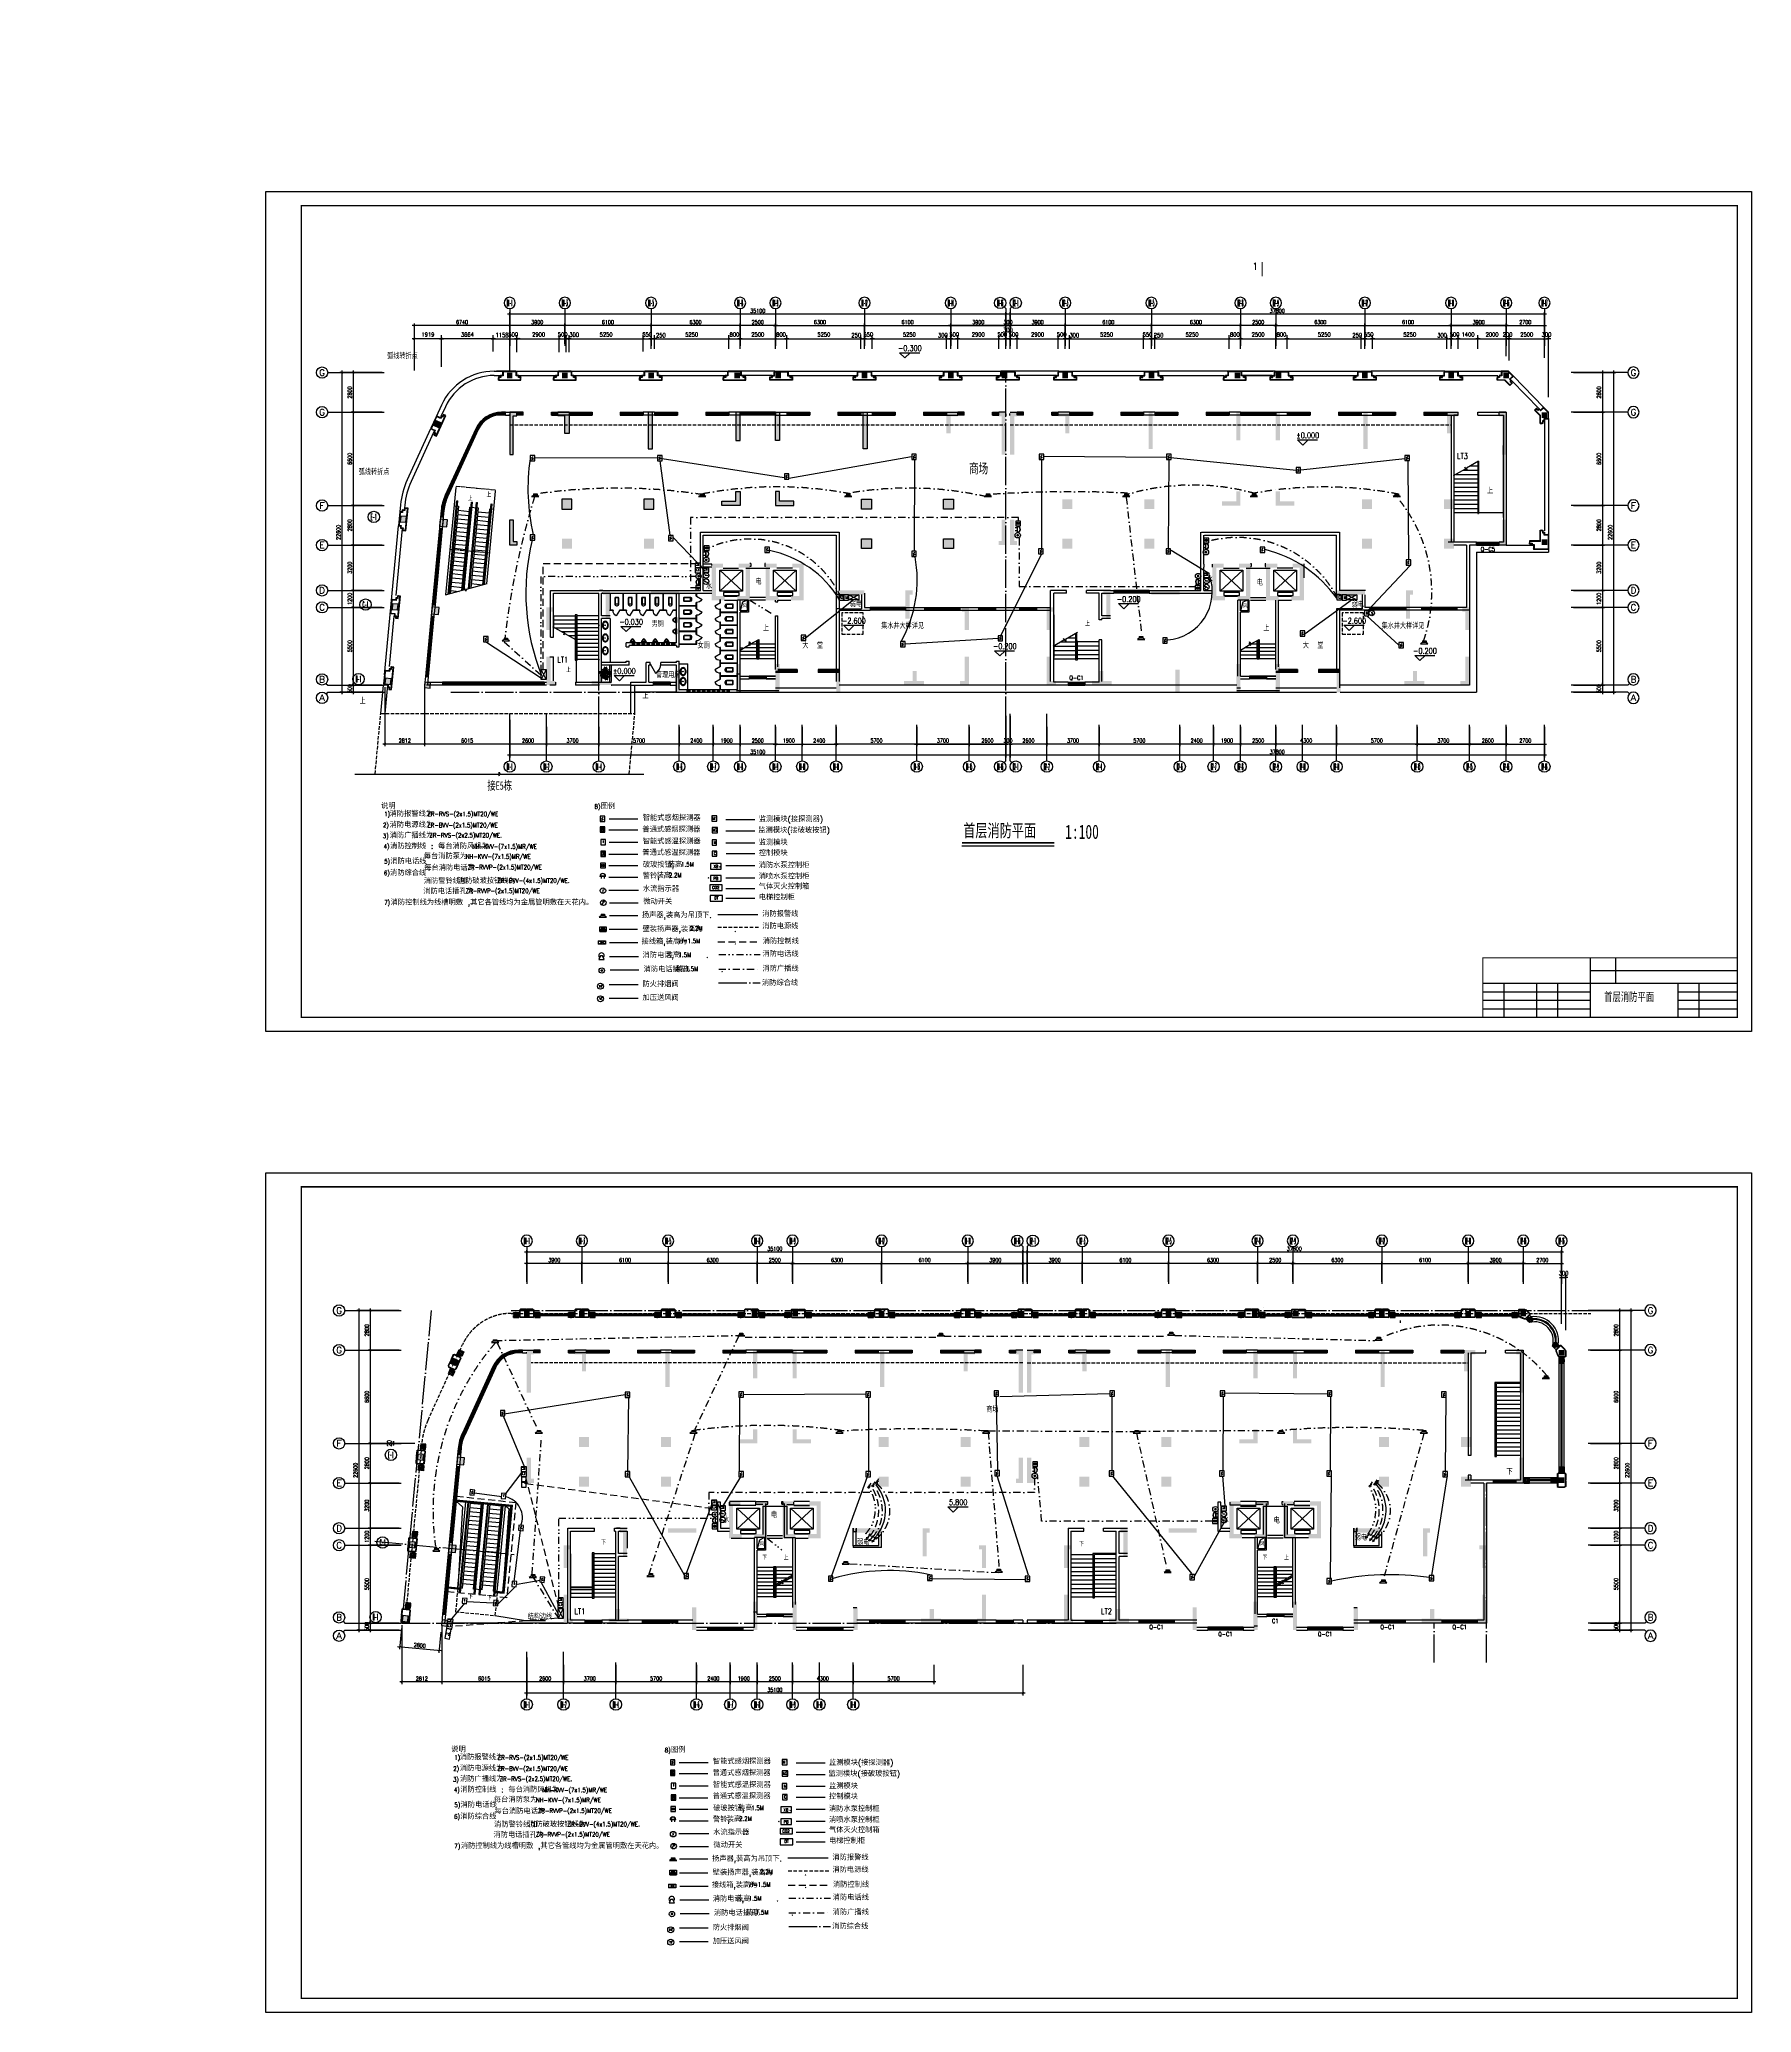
# Model space of a CAD drawing. Extents: x 0 to 121123, y -139549 to 0.
import ezdxf
from ezdxf.enums import TextEntityAlignment as Align

# ---------------------------------------------------------------- set-up
doc = ezdxf.new("R2010")
doc.units = 0
doc.header["$LTSCALE"] = 1000
doc.header["$MEASUREMENT"] = 0
for name, pattern in [('DASH', [0.35, 0.25, -0.1]), ('DASHDOT', [1, 0.5, -0.25, 0, -0.25]), ('DASHED', [0.75, 0.5, -0.25]), ('DASHED2', [0.375, 0.25, -0.125]), ('DIVIDE', [1.25, 0.5, -0.25, 0, -0.25, 0, -0.25]), ('DOTE', [2.42, 2, -0.2, 0.02, -0.2])]:
    doc.linetypes.add(name, pattern=pattern)
doc.layers.get('0').update_dxf_attribs({"linetype": 'CONTINUOUS'})
doc.layers.get('DEFPOINTS').update_dxf_attribs({"linetype": 'CONTINUOUS'})
for name, color, linetype in [('0SOMKE', 1, 'CONTINUOUS'), ('AXIS', 7, 'CONTINUOUS'), ('AXIS_TEXT', 7, 'CONTINUOUS'), ('COLUMN', 7, 'CONTINUOUS'), ('DJ', 4, 'CONTINUOUS'), ('DJ1', 4, 'CONTINUOUS'), ('DOTE', 252, 'DOTE'), ('KT', 7, 'CONTINUOUS'), ('LVTRY', 7, 'CONTINUOUS'), ('LVTRY_WINDOW', 7, 'CONTINUOUS'), ('PUB_DIM', 7, 'CONTINUOUS'), ('PUB_TITLE', 7, 'CONTINUOUS'), ('STAIR', 7, 'CONTINUOUS'), ('TK', 7, 'CONTINUOUS'), ('WALL', 7, 'CONTINUOUS'), ('WINDOW', 7, 'CONTINUOUS'), ('WINDOW_TEXT', 7, 'CONTINUOUS'), ('XL1', 1, 'CONTINUOUS'), ('XL2', 1, 'DASHDOT'), ('XL3', 1, 'DIVIDE'), ('XL4', 4, 'DASHED'), ('XL5', 4, 'DASHDOT'), ('信箱', 7, 'CONTINUOUS'), ('文字', 7, 'CONTINUOUS'), ('柱', 7, 'CONTINUOUS'), ('空调位', 7, 'CONTINUOUS'), ('绿化', 7, 'CONTINUOUS'), ('首层', 7, 'CONTINUOUS')]:
    doc.layers.add(name, color=color, linetype=linetype)
doc.styles.add('_SIMPLEX', font='SIMPLEX.shx', dxfattribs={"width": 0.8})
doc.styles.add('COMPLEX', font='COMPLEX.shx', dxfattribs={"width": 0.8})
doc.styles.add('DIM_FONT', font='romanc.shx', dxfattribs={"width": 0.8})
doc.styles.add('HTS', font='txt.shx', dxfattribs={"bigfont": 'HZTXT.SHX'})
doc.styles.add('HZ0', font='txt', dxfattribs={"width": 0.85, "bigfont": 'hztxt'})
doc.styles.add('HZTXT', font='txt.shx', dxfattribs={"width": 0.5, "bigfont": 'hztxt.shx'})
doc.styles.add('SIMPLEX', font='SIMPLEX.SHX')
doc.styles.add('SMOOTHER', font='SIMPLEX', dxfattribs={"width": 0.75, "bigfont": 'CHINA.SHX'})
doc.styles.get("Standard").update_dxf_attribs({"font": 'txt.shx', "bigfont": 'hztxt.shx'})
doc.styles.add('TITLE-M', font='romans', dxfattribs={"bigfont": 'CHINA.SHX'})
doc.styles.add('文字说明', font='SimSun.ttf')
doc.dimstyles.new('NORMAL', dxfattribs={"dimtxt": 300, "dimasz": 1, "dimexe": 250, "dimexo": 300, "dimgap": 150, "dimtad": 1, "dimdec": 0, "dimdsep": 46, "dimtxsty": 'DIM_FONT', "dimblk": '_DIMX', "dimblk1": 'ARCHTICK', "dimblk2": 'ARCHTICK', "dimcen": 0.09, "dimdle": 200, "dimclrt": 7, "dimadec": 0, "dimazin": 0, "dimtfac": 1, "dimtdec": 0, "dimtix": 1, "dimtmove": 2, "dimatfit": 3, "dimldrblk": '_DIMX', "dimfxl": 0, "dimtolj": 1, "dimtzin": 0, "dimarcsym": 0})
doc.dimstyles.new('S100', dxfattribs={"dimtxt": 280, "dimasz": 150, "dimexe": 150, "dimexo": 150, "dimgap": 100, "dimtad": 1, "dimdec": 0, "dimzin": 0, "dimdsep": 46, "dimtxsty": 'DIM_FONT', "dimblk": '_DIMX', "dimblk1": 'ARCHTICK', "dimblk2": 'ARCHTICK', "dimsah": 1, "dimcen": 0.09, "dimdle": 150, "dimclrt": 7, "dimadec": 0, "dimazin": 0, "dimtfac": 1, "dimtdec": 0, "dimtix": 1, "dimtmove": 2, "dimatfit": 3, "dimldrblk": 'ARCHTICK', "dimfxl": 0, "dimtolj": 1, "dimtzin": 0, "dimarcsym": 0})

# ---------------------------------------------------------------- blocks, each defined once
blk = doc.blocks.new('A$C6CD53919')
at = {"layer": '文字', "style": 'HZTXT', "width": 0.8}
blk.add_text('大  堂', height=400, dxfattribs=at).set_placement((-5, 0))
blk = doc.blocks.new('_FZH')
blk.add_solid([(-0.5, -0.5), (0.5, -0.5), (-0.5, 0.5), (0.5, 0.5)])
blk = doc.blocks.new('_ARCHTICK')
at = {"color": 0, "linetype": 'ByBlock', "const_width": 0.15}
blk.add_lwpolyline([(-0.5, -0.5), (0.5, 0.5)], dxfattribs=at)
blk = doc.blocks.new('*D12')
at = {"color": 0, "linetype": 'ByBlock'}
for p, q in [((24072, -30202), (21072, -30202)), ((21222, -30052), (21222, -52952)), ((24072, -52802), (21072, -52802))]:
    blk.add_line(p, q, dxfattribs=at)
at = {"layer": 'DEFPOINTS', "color": 0, "linetype": 'ByBlock'}
for p in [(24222, -30202), (21222, -52802), (24222, -52802)]:
    blk.add_point(p, dxfattribs=at)
at = {"color": 0, "linetype": 'ByBlock', "xscale": 150, "yscale": 150, "zscale": 150}
for p, rotation in [((21222, -30202), 90), ((21222, -52802), 270)]:
    blk.add_blockref('_ARCHTICK', p, dxfattribs=dict(at, rotation=rotation))
at = {"color": 7, "linetype": 'ByBlock', "insert": (20982, -41502), "char_height": 280, "attachment_point": 5, "rotation": 90, "style": 'DIM_FONT'}
blk.add_mtext('\\A1;22600', dxfattribs=at)
blk = doc.blocks.new('_DIMX')
blk.add_line((-150, 0), (150, 0))
at = {"const_width": 50}
blk.add_lwpolyline([(-70, -70), (70, 70)], dxfattribs=at)
blk = doc.blocks.new('*D13')
at = {"color": 0, "linetype": 'ByBlock'}
for p, q in [((24072, -46802), (21872, -46802)), ((22022, -46652), (22022, -52452)), ((24072, -52302), (21872, -52302))]:
    blk.add_line(p, q, dxfattribs=at)
at = {"layer": 'DEFPOINTS', "color": 0, "linetype": 'ByBlock'}
for p in [(24222, -46802), (22022, -52302), (24222, -52302)]:
    blk.add_point(p, dxfattribs=at)
at = {"color": 0, "linetype": 'ByBlock', "xscale": 150, "yscale": 150, "zscale": 150}
for p, rotation in [((22022, -46802), 90), ((22022, -52302), 270)]:
    blk.add_blockref('_ARCHTICK', p, dxfattribs=dict(at, rotation=rotation))
at = {"color": 7, "linetype": 'ByBlock', "insert": (21782, -49552), "char_height": 280, "attachment_point": 5, "rotation": 90, "style": 'DIM_FONT'}
blk.add_mtext('\\A1;5500', dxfattribs=at)
blk = doc.blocks.new('*D14')
at = {"color": 0, "linetype": 'ByBlock'}
for p, q in [((33097, -55257), (33097, -57418)), ((68197, -55257), (68197, -57418)), ((68347, -57268), (32947, -57268))]:
    blk.add_line(p, q, dxfattribs=at)
at = {"layer": 'DEFPOINTS', "color": 0, "linetype": 'ByBlock'}
for p in [(33097, -55107), (68197, -55107), (33097, -57268)]:
    blk.add_point(p, dxfattribs=at)
at = {"color": 0, "linetype": 'ByBlock', "xscale": 150, "yscale": 150, "zscale": 150, "rotation": 180}
blk.add_blockref('_ARCHTICK', (33097, -57268), dxfattribs=at)
at = {"color": 0, "linetype": 'ByBlock', "xscale": 150, "yscale": 150, "zscale": 150}
blk.add_blockref('_ARCHTICK', (68197, -57268), dxfattribs=at)
at = {"color": 7, "linetype": 'ByBlock', "insert": (50647, -57028), "char_height": 280, "attachment_point": 5, "style": 'DIM_FONT'}
blk.add_mtext('\\A1;35100', dxfattribs=at)
blk = doc.blocks.new('*D15')
at = {"color": 0, "linetype": 'ByBlock'}
for p, q in [((39397, -55257), (39397, -56618)), ((45097, -55257), (45097, -56618)), ((45247, -56468), (39247, -56468))]:
    blk.add_line(p, q, dxfattribs=at)
at = {"layer": 'DEFPOINTS', "color": 0, "linetype": 'ByBlock'}
for p in [(39397, -55107), (45097, -55107), (39397, -56468)]:
    blk.add_point(p, dxfattribs=at)
at = {"color": 0, "linetype": 'ByBlock', "xscale": 150, "yscale": 150, "zscale": 150, "rotation": 180}
blk.add_blockref('_ARCHTICK', (39397, -56468), dxfattribs=at)
at = {"color": 0, "linetype": 'ByBlock', "xscale": 150, "yscale": 150, "zscale": 150}
blk.add_blockref('_ARCHTICK', (45097, -56468), dxfattribs=at)
at = {"color": 7, "linetype": 'ByBlock', "insert": (42247, -56228), "char_height": 280, "attachment_point": 5, "style": 'DIM_FONT'}
blk.add_mtext('\\A1;5700', dxfattribs=at)
blk = doc.blocks.new('*D16')
at = {"color": 0, "linetype": 'ByBlock'}
for p, q in [((24072, -52302), (21872, -52302)), ((24072, -52802), (21872, -52802)), ((22022, -52302), (22022, -52152)), ((22022, -52302), (22022, -52802)), ((22022, -52802), (22022, -52952))]:
    blk.add_line(p, q, dxfattribs=at)
at = {"layer": 'DEFPOINTS', "color": 0, "linetype": 'ByBlock'}
for p in [(22022, -52802), (24222, -52302), (24222, -52802)]:
    blk.add_point(p, dxfattribs=at)
at = {"color": 0, "linetype": 'ByBlock', "xscale": 150, "yscale": 150, "zscale": 150}
for p, rotation in [((22022, -52302), 270), ((22022, -52802), 90)]:
    blk.add_blockref('_ARCHTICK', p, dxfattribs=dict(at, rotation=rotation))
at = {"color": 7, "linetype": 'ByBlock', "insert": (21782, -52552), "char_height": 280, "attachment_point": 5, "rotation": 90, "style": 'DIM_FONT'}
blk.add_mtext('\\A1;500', dxfattribs=at)
blk = doc.blocks.new('*D17')
at = {"color": 0, "linetype": 'ByBlock'}
for p, q in [((33097, -55257), (33097, -56618)), ((35697, -55257), (35697, -56618)), ((35847, -56468), (32947, -56468))]:
    blk.add_line(p, q, dxfattribs=at)
at = {"layer": 'DEFPOINTS', "color": 0, "linetype": 'ByBlock'}
for p in [(33097, -55107), (35697, -55107), (33097, -56468)]:
    blk.add_point(p, dxfattribs=at)
at = {"color": 0, "linetype": 'ByBlock', "xscale": 150, "yscale": 150, "zscale": 150, "rotation": 180}
blk.add_blockref('_ARCHTICK', (33097, -56468), dxfattribs=at)
at = {"color": 0, "linetype": 'ByBlock', "xscale": 150, "yscale": 150, "zscale": 150}
blk.add_blockref('_ARCHTICK', (35697, -56468), dxfattribs=at)
at = {"color": 7, "linetype": 'ByBlock', "insert": (34397, -56228), "char_height": 280, "attachment_point": 5, "style": 'DIM_FONT'}
blk.add_mtext('\\A1;2600', dxfattribs=at)
blk = doc.blocks.new('*D18')
at = {"color": 0, "linetype": 'ByBlock'}
for p, q in [((35697, -55257), (35697, -56618)), ((39397, -55257), (39397, -56618)), ((39547, -56468), (35547, -56468))]:
    blk.add_line(p, q, dxfattribs=at)
at = {"layer": 'DEFPOINTS', "color": 0, "linetype": 'ByBlock'}
for p in [(35697, -55107), (39397, -55107), (35697, -56468)]:
    blk.add_point(p, dxfattribs=at)
at = {"color": 0, "linetype": 'ByBlock', "xscale": 150, "yscale": 150, "zscale": 150, "rotation": 180}
blk.add_blockref('_ARCHTICK', (35697, -56468), dxfattribs=at)
at = {"color": 0, "linetype": 'ByBlock', "xscale": 150, "yscale": 150, "zscale": 150}
blk.add_blockref('_ARCHTICK', (39397, -56468), dxfattribs=at)
at = {"color": 7, "linetype": 'ByBlock', "insert": (37547, -56228), "char_height": 280, "attachment_point": 5, "style": 'DIM_FONT'}
blk.add_mtext('\\A1;3700', dxfattribs=at)
blk = doc.blocks.new('_AXISO')
blk.add_circle((0, 0), 0.5)
at = {"layer": 'AXIS_TEXT', "style": 'COMPLEX', "width": 1.041667}
blk.add_attdef('A', text='', height=0.56, dxfattribs=at).set_placement((-0.25, -0.28), (0.25, -0.28), align=Align.FIT)
blk = doc.blocks.new('*D19')
at = {"color": 0, "linetype": 'ByBlock'}
for p, q in [((47497, -55257), (47497, -56618)), ((49397, -55257), (49397, -56618)), ((49547, -56468), (47347, -56468))]:
    blk.add_line(p, q, dxfattribs=at)
at = {"layer": 'DEFPOINTS', "color": 0, "linetype": 'ByBlock'}
for p in [(47497, -55107), (49397, -55107), (47497, -56468)]:
    blk.add_point(p, dxfattribs=at)
at = {"color": 0, "linetype": 'ByBlock', "xscale": 150, "yscale": 150, "zscale": 150, "rotation": 180}
blk.add_blockref('_ARCHTICK', (47497, -56468), dxfattribs=at)
at = {"color": 0, "linetype": 'ByBlock', "xscale": 150, "yscale": 150, "zscale": 150}
blk.add_blockref('_ARCHTICK', (49397, -56468), dxfattribs=at)
at = {"color": 7, "linetype": 'ByBlock', "insert": (48447, -56228), "char_height": 280, "attachment_point": 5, "style": 'DIM_FONT'}
blk.add_mtext('\\A1;1900', dxfattribs=at)
blk = doc.blocks.new('*D20')
at = {"color": 0, "linetype": 'ByBlock'}
for p, q in [((61897, -55257), (61897, -56618)), ((65597, -55257), (65597, -56618)), ((65747, -56468), (61747, -56468))]:
    blk.add_line(p, q, dxfattribs=at)
at = {"layer": 'DEFPOINTS', "color": 0, "linetype": 'ByBlock'}
for p in [(61897, -55107), (65597, -55107), (61897, -56468)]:
    blk.add_point(p, dxfattribs=at)
at = {"color": 0, "linetype": 'ByBlock', "xscale": 150, "yscale": 150, "zscale": 150, "rotation": 180}
blk.add_blockref('_ARCHTICK', (61897, -56468), dxfattribs=at)
at = {"color": 0, "linetype": 'ByBlock', "xscale": 150, "yscale": 150, "zscale": 150}
blk.add_blockref('_ARCHTICK', (65597, -56468), dxfattribs=at)
at = {"color": 7, "linetype": 'ByBlock', "insert": (63747, -56228), "char_height": 280, "attachment_point": 5, "style": 'DIM_FONT'}
blk.add_mtext('\\A1;3700', dxfattribs=at)
blk = doc.blocks.new('*D21')
at = {"color": 0, "linetype": 'ByBlock'}
for p, q in [((65597, -55257), (65597, -56618)), ((68197, -55257), (68197, -56618)), ((68347, -56468), (65447, -56468))]:
    blk.add_line(p, q, dxfattribs=at)
at = {"layer": 'DEFPOINTS', "color": 0, "linetype": 'ByBlock'}
for p in [(65597, -55107), (68197, -55107), (65597, -56468)]:
    blk.add_point(p, dxfattribs=at)
at = {"color": 0, "linetype": 'ByBlock', "xscale": 150, "yscale": 150, "zscale": 150}
for p, rotation in [((65597, -56468), 179.9999999999949), ((68197, -56468), 359.9999999999949)]:
    blk.add_blockref('_ARCHTICK', p, dxfattribs=dict(at, rotation=rotation))
at = {"color": 7, "linetype": 'ByBlock', "insert": (66897, -56228), "char_height": 280, "attachment_point": 5, "style": 'DIM_FONT'}
blk.add_mtext('\\A1;2600', dxfattribs=at)
blk = doc.blocks.new('*D22')
at = {"color": 0, "linetype": 'ByBlock'}
for p, q in [((33097, -28661), (33097, -26423)), ((68197, -28661), (68197, -26423)), ((68347, -26573), (32947, -26573))]:
    blk.add_line(p, q, dxfattribs=at)
at = {"layer": 'DEFPOINTS', "color": 0, "linetype": 'ByBlock'}
for p in [(33097, -26573), (33097, -28811), (68197, -28811)]:
    blk.add_point(p, dxfattribs=at)
at = {"color": 0, "linetype": 'ByBlock', "xscale": 150, "yscale": 150, "zscale": 150, "rotation": 180}
blk.add_blockref('_ARCHTICK', (33097, -26573), dxfattribs=at)
at = {"color": 0, "linetype": 'ByBlock', "xscale": 150, "yscale": 150, "zscale": 150}
blk.add_blockref('_ARCHTICK', (68197, -26573), dxfattribs=at)
at = {"color": 7, "linetype": 'ByBlock', "insert": (50647, -26333), "char_height": 280, "attachment_point": 5, "style": 'DIM_FONT'}
blk.add_mtext('\\A1;35100', dxfattribs=at)
blk = doc.blocks.new('*D23')
at = {"color": 0, "linetype": 'ByBlock'}
for p, q in [((24072, -33002), (21872, -33002)), ((22022, -32852), (22022, -39752)), ((24072, -39602), (21872, -39602))]:
    blk.add_line(p, q, dxfattribs=at)
at = {"layer": 'DEFPOINTS', "color": 0, "linetype": 'ByBlock'}
for p in [(24222, -33002), (22022, -39602), (24222, -39602)]:
    blk.add_point(p, dxfattribs=at)
at = {"color": 0, "linetype": 'ByBlock', "xscale": 150, "yscale": 150, "zscale": 150}
for p, rotation in [((22022, -33002), 90), ((22022, -39602), 270)]:
    blk.add_blockref('_ARCHTICK', p, dxfattribs=dict(at, rotation=rotation))
at = {"color": 7, "linetype": 'ByBlock', "insert": (21782, -36302), "char_height": 280, "attachment_point": 5, "rotation": 90, "style": 'DIM_FONT'}
blk.add_mtext('\\A1;6600', dxfattribs=at)
blk = doc.blocks.new('*D24')
at = {"color": 0, "linetype": 'ByBlock'}
for p, q in [((24072, -45602), (21872, -45602)), ((22022, -45452), (22022, -46952)), ((24072, -46802), (21872, -46802))]:
    blk.add_line(p, q, dxfattribs=at)
at = {"layer": 'DEFPOINTS', "color": 0, "linetype": 'ByBlock'}
for p in [(24222, -45602), (22022, -46802), (24222, -46802)]:
    blk.add_point(p, dxfattribs=at)
at = {"color": 0, "linetype": 'ByBlock', "xscale": 150, "yscale": 150, "zscale": 150}
for p, rotation in [((22022, -45602), 90), ((22022, -46802), 270)]:
    blk.add_blockref('_ARCHTICK', p, dxfattribs=dict(at, rotation=rotation))
at = {"color": 7, "linetype": 'ByBlock', "insert": (21782, -46202), "char_height": 280, "attachment_point": 5, "rotation": 90, "style": 'DIM_FONT'}
blk.add_mtext('\\A1;1200', dxfattribs=at)
blk = doc.blocks.new('*D25')
at = {"color": 0, "linetype": 'ByBlock'}
for p, q in [((24072, -42402), (21872, -42402)), ((22022, -42252), (22022, -45752)), ((24072, -45602), (21872, -45602))]:
    blk.add_line(p, q, dxfattribs=at)
at = {"layer": 'DEFPOINTS', "color": 0, "linetype": 'ByBlock'}
for p in [(24222, -42402), (22022, -45602), (24222, -45602)]:
    blk.add_point(p, dxfattribs=at)
at = {"color": 0, "linetype": 'ByBlock', "xscale": 150, "yscale": 150, "zscale": 150}
for p, rotation in [((22022, -42402), 90), ((22022, -45602), 270)]:
    blk.add_blockref('_ARCHTICK', p, dxfattribs=dict(at, rotation=rotation))
at = {"color": 7, "linetype": 'ByBlock', "insert": (21782, -44002), "char_height": 280, "attachment_point": 5, "rotation": 90, "style": 'DIM_FONT'}
blk.add_mtext('\\A1;3200', dxfattribs=at)
blk = doc.blocks.new('*D26')
at = {"color": 0, "linetype": 'ByBlock'}
for p, q in [((24072, -39602), (21872, -39602)), ((22022, -39452), (22022, -42552)), ((24072, -42402), (21872, -42402))]:
    blk.add_line(p, q, dxfattribs=at)
at = {"layer": 'DEFPOINTS', "color": 0, "linetype": 'ByBlock'}
for p in [(24222, -39602), (22022, -42402), (24222, -42402)]:
    blk.add_point(p, dxfattribs=at)
at = {"color": 0, "linetype": 'ByBlock', "xscale": 150, "yscale": 150, "zscale": 150}
for p, rotation in [((22022, -39602), 90), ((22022, -42402), 270)]:
    blk.add_blockref('_ARCHTICK', p, dxfattribs=dict(at, rotation=rotation))
at = {"color": 7, "linetype": 'ByBlock', "insert": (21782, -41002), "char_height": 280, "attachment_point": 5, "rotation": 90, "style": 'DIM_FONT'}
blk.add_mtext('\\A1;2800', dxfattribs=at)
blk = doc.blocks.new('*D27')
at = {"color": 0, "linetype": 'ByBlock'}
for p, q in [((43247, -27373), (36847, -27373)), ((36997, -28661), (36997, -27223)), ((43097, -28661), (43097, -27223))]:
    blk.add_line(p, q, dxfattribs=at)
at = {"layer": 'DEFPOINTS', "color": 0, "linetype": 'ByBlock'}
for p in [(36997, -27373), (36997, -28811), (43097, -28811)]:
    blk.add_point(p, dxfattribs=at)
at = {"color": 0, "linetype": 'ByBlock', "xscale": 150, "yscale": 150, "zscale": 150, "rotation": 180}
blk.add_blockref('_ARCHTICK', (36997, -27373), dxfattribs=at)
at = {"color": 0, "linetype": 'ByBlock', "xscale": 150, "yscale": 150, "zscale": 150}
blk.add_blockref('_ARCHTICK', (43097, -27373), dxfattribs=at)
at = {"color": 7, "linetype": 'ByBlock', "insert": (40047, -27133), "char_height": 280, "attachment_point": 5, "style": 'DIM_FONT'}
blk.add_mtext('\\A1;6100', dxfattribs=at)
blk = doc.blocks.new('*D28')
at = {"color": 0, "linetype": 'ByBlock'}
for p, q in [((37147, -27373), (32947, -27373)), ((33097, -28661), (33097, -27223)), ((36997, -28661), (36997, -27223))]:
    blk.add_line(p, q, dxfattribs=at)
at = {"layer": 'DEFPOINTS', "color": 0, "linetype": 'ByBlock'}
for p in [(33097, -27373), (33097, -28811), (36997, -28811)]:
    blk.add_point(p, dxfattribs=at)
at = {"color": 0, "linetype": 'ByBlock', "xscale": 150, "yscale": 150, "zscale": 150, "rotation": 180}
blk.add_blockref('_ARCHTICK', (33097, -27373), dxfattribs=at)
at = {"color": 0, "linetype": 'ByBlock', "xscale": 150, "yscale": 150, "zscale": 150}
blk.add_blockref('_ARCHTICK', (36997, -27373), dxfattribs=at)
at = {"color": 7, "linetype": 'ByBlock', "insert": (35047, -27133), "char_height": 280, "attachment_point": 5, "style": 'DIM_FONT'}
blk.add_mtext('\\A1;3900', dxfattribs=at)
blk = doc.blocks.new('*D29')
at = {"color": 0, "linetype": 'ByBlock'}
for p, q in [((52047, -27373), (49247, -27373)), ((49397, -28661), (49397, -27223)), ((51897, -28661), (51897, -27223))]:
    blk.add_line(p, q, dxfattribs=at)
at = {"layer": 'DEFPOINTS', "color": 0, "linetype": 'ByBlock'}
for p in [(49397, -27373), (49397, -28811), (51897, -28811)]:
    blk.add_point(p, dxfattribs=at)
at = {"color": 0, "linetype": 'ByBlock', "xscale": 150, "yscale": 150, "zscale": 150, "rotation": 180}
blk.add_blockref('_ARCHTICK', (49397, -27373), dxfattribs=at)
at = {"color": 0, "linetype": 'ByBlock', "xscale": 150, "yscale": 150, "zscale": 150}
blk.add_blockref('_ARCHTICK', (51897, -27373), dxfattribs=at)
at = {"color": 7, "linetype": 'ByBlock', "insert": (50647, -27133), "char_height": 280, "attachment_point": 5, "style": 'DIM_FONT'}
blk.add_mtext('\\A1;2500', dxfattribs=at)
blk = doc.blocks.new('*D30')
at = {"color": 0, "linetype": 'ByBlock'}
for p, q in [((68347, -27373), (64147, -27373)), ((64297, -28661), (64297, -27223)), ((68197, -28661), (68197, -27223))]:
    blk.add_line(p, q, dxfattribs=at)
at = {"layer": 'DEFPOINTS', "color": 0, "linetype": 'ByBlock'}
for p in [(64297, -27373), (64297, -28811), (68197, -28811)]:
    blk.add_point(p, dxfattribs=at)
at = {"color": 0, "linetype": 'ByBlock', "xscale": 150, "yscale": 150, "zscale": 150}
for p, rotation in [((64297, -27373), 180.0000000000052), ((68197, -27373), 5.115907697472721e-12)]:
    blk.add_blockref('_ARCHTICK', p, dxfattribs=dict(at, rotation=rotation))
at = {"color": 7, "linetype": 'ByBlock', "insert": (66247, -27133), "char_height": 280, "attachment_point": 5, "style": 'DIM_FONT'}
blk.add_mtext('\\A1;3900', dxfattribs=at)
blk = doc.blocks.new('*D31')
at = {"color": 0, "linetype": 'ByBlock'}
for p, q in [((64147, -27373), (68347, -27373)), ((64297, -28661), (64297, -27223)), ((68197, -28661), (68197, -27223))]:
    blk.add_line(p, q, dxfattribs=at)
at = {"layer": 'DEFPOINTS', "color": 0, "linetype": 'ByBlock'}
for p in [(68197, -27373), (64297, -28811), (68197, -28811)]:
    blk.add_point(p, dxfattribs=at)
at = {"color": 0, "linetype": 'ByBlock', "xscale": 150, "yscale": 150, "zscale": 150, "rotation": 180}
blk.add_blockref('_ARCHTICK', (64297, -27373), dxfattribs=at)
at = {"color": 0, "linetype": 'ByBlock', "xscale": 150, "yscale": 150, "zscale": 150}
blk.add_blockref('_ARCHTICK', (68197, -27373), dxfattribs=at)
at = {"color": 7, "linetype": 'ByBlock', "insert": (66247, -27133), "char_height": 280, "attachment_point": 5, "style": 'DIM_FONT'}
blk.add_mtext('\\A1;3900', dxfattribs=at)
blk = doc.blocks.new('*D32')
at = {"color": 0, "linetype": 'ByBlock'}
for p, q in [((51747, -27373), (58347, -27373)), ((51897, -28661), (51897, -27223)), ((58197, -28661), (58197, -27223))]:
    blk.add_line(p, q, dxfattribs=at)
at = {"layer": 'DEFPOINTS', "color": 0, "linetype": 'ByBlock'}
for p in [(58197, -27373), (51897, -28811), (58197, -28811)]:
    blk.add_point(p, dxfattribs=at)
at = {"color": 0, "linetype": 'ByBlock', "xscale": 150, "yscale": 150, "zscale": 150, "rotation": 180}
blk.add_blockref('_ARCHTICK', (51897, -27373), dxfattribs=at)
at = {"color": 0, "linetype": 'ByBlock', "xscale": 150, "yscale": 150, "zscale": 150}
blk.add_blockref('_ARCHTICK', (58197, -27373), dxfattribs=at)
at = {"color": 7, "linetype": 'ByBlock', "insert": (55047, -27133), "char_height": 280, "attachment_point": 5, "style": 'DIM_FONT'}
blk.add_mtext('\\A1;6300', dxfattribs=at)
blk = doc.blocks.new('*D33')
at = {"color": 0, "linetype": 'ByBlock'}
for p, q in [((61897, -55257), (61897, -56618)), ((65597, -55257), (65597, -56618)), ((61747, -56468), (65747, -56468))]:
    blk.add_line(p, q, dxfattribs=at)
at = {"layer": 'DEFPOINTS', "color": 0, "linetype": 'ByBlock'}
for p in [(61897, -55107), (65597, -55107), (65597, -56468)]:
    blk.add_point(p, dxfattribs=at)
at = {"color": 0, "linetype": 'ByBlock', "xscale": 150, "yscale": 150, "zscale": 150, "rotation": 180}
blk.add_blockref('_ARCHTICK', (61897, -56468), dxfattribs=at)
at = {"color": 0, "linetype": 'ByBlock', "xscale": 150, "yscale": 150, "zscale": 150}
blk.add_blockref('_ARCHTICK', (65597, -56468), dxfattribs=at)
at = {"color": 7, "linetype": 'ByBlock', "insert": (63747, -56228), "char_height": 280, "attachment_point": 5, "style": 'DIM_FONT'}
blk.add_mtext('\\A1;3700', dxfattribs=at)
blk = doc.blocks.new('*D34')
at = {"color": 0, "linetype": 'ByBlock'}
for p, q in [((65597, -55257), (65597, -56618)), ((68197, -55257), (68197, -56618)), ((65447, -56468), (68347, -56468))]:
    blk.add_line(p, q, dxfattribs=at)
at = {"layer": 'DEFPOINTS', "color": 0, "linetype": 'ByBlock'}
for p in [(65597, -55107), (68197, -55107), (68197, -56468)]:
    blk.add_point(p, dxfattribs=at)
at = {"color": 0, "linetype": 'ByBlock', "xscale": 150, "yscale": 150, "zscale": 150, "rotation": 180}
blk.add_blockref('_ARCHTICK', (65597, -56468), dxfattribs=at)
at = {"color": 0, "linetype": 'ByBlock', "xscale": 150, "yscale": 150, "zscale": 150}
blk.add_blockref('_ARCHTICK', (68197, -56468), dxfattribs=at)
at = {"color": 7, "linetype": 'ByBlock', "insert": (66897, -56228), "char_height": 280, "attachment_point": 5, "style": 'DIM_FONT'}
blk.add_mtext('\\A1;2600', dxfattribs=at)
blk = doc.blocks.new('*D35')
at = {"color": 0, "linetype": 'ByBlock'}
for p, q in [((49397, -55257), (49397, -56618)), ((51897, -55257), (51897, -56618)), ((52047, -56468), (49247, -56468))]:
    blk.add_line(p, q, dxfattribs=at)
at = {"layer": 'DEFPOINTS', "color": 0, "linetype": 'ByBlock'}
for p in [(49397, -55107), (51897, -55107), (49397, -56468)]:
    blk.add_point(p, dxfattribs=at)
at = {"color": 0, "linetype": 'ByBlock', "xscale": 150, "yscale": 150, "zscale": 150, "rotation": 180}
blk.add_blockref('_ARCHTICK', (49397, -56468), dxfattribs=at)
at = {"color": 0, "linetype": 'ByBlock', "xscale": 150, "yscale": 150, "zscale": 150}
blk.add_blockref('_ARCHTICK', (51897, -56468), dxfattribs=at)
at = {"color": 7, "linetype": 'ByBlock', "insert": (50647, -56228), "char_height": 280, "attachment_point": 5, "style": 'DIM_FONT'}
blk.add_mtext('\\A1;2500', dxfattribs=at)
blk = doc.blocks.new('*D36')
at = {"color": 0, "linetype": 'ByBlock'}
for p, q in [((45097, -55257), (45097, -56618)), ((47497, -55257), (47497, -56618)), ((47647, -56468), (44947, -56468))]:
    blk.add_line(p, q, dxfattribs=at)
at = {"layer": 'DEFPOINTS', "color": 0, "linetype": 'ByBlock'}
for p in [(45097, -55107), (47497, -55107), (45097, -56468)]:
    blk.add_point(p, dxfattribs=at)
at = {"color": 0, "linetype": 'ByBlock', "xscale": 150, "yscale": 150, "zscale": 150, "rotation": 180}
blk.add_blockref('_ARCHTICK', (45097, -56468), dxfattribs=at)
at = {"color": 0, "linetype": 'ByBlock', "xscale": 150, "yscale": 150, "zscale": 150}
blk.add_blockref('_ARCHTICK', (47497, -56468), dxfattribs=at)
at = {"color": 7, "linetype": 'ByBlock', "insert": (46297, -56228), "char_height": 280, "attachment_point": 5, "style": 'DIM_FONT'}
blk.add_mtext('\\A1;2400', dxfattribs=at)
blk = doc.blocks.new('*D37')
at = {"color": 0, "linetype": 'ByBlock'}
for p, q in [((56197, -55257), (56197, -56618)), ((61897, -55257), (61897, -56618)), ((62047, -56468), (56047, -56468))]:
    blk.add_line(p, q, dxfattribs=at)
at = {"layer": 'DEFPOINTS', "color": 0, "linetype": 'ByBlock'}
for p in [(56197, -55107), (61897, -55107), (56197, -56468)]:
    blk.add_point(p, dxfattribs=at)
at = {"color": 0, "linetype": 'ByBlock', "xscale": 150, "yscale": 150, "zscale": 150, "rotation": 180}
blk.add_blockref('_ARCHTICK', (56197, -56468), dxfattribs=at)
at = {"color": 0, "linetype": 'ByBlock', "xscale": 150, "yscale": 150, "zscale": 150}
blk.add_blockref('_ARCHTICK', (61897, -56468), dxfattribs=at)
at = {"color": 7, "linetype": 'ByBlock', "insert": (59047, -56228), "char_height": 280, "attachment_point": 5, "style": 'DIM_FONT'}
blk.add_mtext('\\A1;5700', dxfattribs=at)
blk = doc.blocks.new('_AXISO2')
blk.add_line((0.35, 0.15), (0.5, 0))
blk.add_circle((0, 0.5), 0.5)
at = {"layer": 'AXIS_TEXT', "style": 'COMPLEX', "width": 1.041667}
blk.add_attdef('A', text='', height=0.56, dxfattribs=at).set_placement((-0.25, 0.22), (0.25, 0.22), align=Align.FIT)
blk = doc.blocks.new('_AXISO1')
blk.add_line((0.35, -0.15), (0.5, 0))
blk.add_circle((0, -0.5), 0.5)
at = {"layer": 'AXIS_TEXT', "style": 'COMPLEX', "width": 1.041667}
blk.add_attdef('A', text='', height=0.56, dxfattribs=at).set_placement((-0.25, -0.78), (0.25, -0.78), align=Align.FIT)
blk = doc.blocks.new('*D38')
at = {"color": 0, "linetype": 'ByBlock'}
for p, q in [((58047, -27373), (64447, -27373)), ((58197, -28661), (58197, -27223)), ((64297, -28661), (64297, -27223))]:
    blk.add_line(p, q, dxfattribs=at)
at = {"layer": 'DEFPOINTS', "color": 0, "linetype": 'ByBlock'}
for p in [(64297, -27373), (58197, -28811), (64297, -28811)]:
    blk.add_point(p, dxfattribs=at)
at = {"color": 0, "linetype": 'ByBlock', "xscale": 150, "yscale": 150, "zscale": 150, "rotation": 180}
blk.add_blockref('_ARCHTICK', (58197, -27373), dxfattribs=at)
at = {"color": 0, "linetype": 'ByBlock', "xscale": 150, "yscale": 150, "zscale": 150}
blk.add_blockref('_ARCHTICK', (64297, -27373), dxfattribs=at)
at = {"color": 7, "linetype": 'ByBlock', "insert": (61247, -27133), "char_height": 280, "attachment_point": 5, "style": 'DIM_FONT'}
blk.add_mtext('\\A1;6100', dxfattribs=at)
blk = doc.blocks.new('*D39')
at = {"color": 0, "linetype": 'ByBlock'}
for p, q in [((49547, -27373), (42947, -27373)), ((43097, -28661), (43097, -27223)), ((49397, -28661), (49397, -27223))]:
    blk.add_line(p, q, dxfattribs=at)
at = {"layer": 'DEFPOINTS', "color": 0, "linetype": 'ByBlock'}
for p in [(43097, -27373), (43097, -28811), (49397, -28811)]:
    blk.add_point(p, dxfattribs=at)
at = {"color": 0, "linetype": 'ByBlock', "xscale": 150, "yscale": 150, "zscale": 150, "rotation": 180}
blk.add_blockref('_ARCHTICK', (43097, -27373), dxfattribs=at)
at = {"color": 0, "linetype": 'ByBlock', "xscale": 150, "yscale": 150, "zscale": 150}
blk.add_blockref('_ARCHTICK', (49397, -27373), dxfattribs=at)
at = {"color": 7, "linetype": 'ByBlock', "insert": (46247, -27133), "char_height": 280, "attachment_point": 5, "style": 'DIM_FONT'}
blk.add_mtext('\\A1;6300', dxfattribs=at)
blk = doc.blocks.new('*D40')
at = {"color": 0, "linetype": 'ByBlock'}
for p, q in [((22522, -30202), (21872, -30202)), ((22022, -30052), (22022, -33152)), ((22522, -33002), (21872, -33002))]:
    blk.add_line(p, q, dxfattribs=at)
at = {"layer": 'DEFPOINTS', "color": 0, "linetype": 'ByBlock'}
for p in [(22672, -30202), (22022, -33002), (22672, -33002)]:
    blk.add_point(p, dxfattribs=at)
at = {"color": 0, "linetype": 'ByBlock', "xscale": 150, "yscale": 150, "zscale": 150}
for p, rotation in [((22022, -30202), 90), ((22022, -33002), 270)]:
    blk.add_blockref('_ARCHTICK', p, dxfattribs=dict(at, rotation=rotation))
at = {"color": 7, "linetype": 'ByBlock', "insert": (21782, -31602), "char_height": 280, "attachment_point": 5, "rotation": 90, "style": 'DIM_FONT'}
blk.add_mtext('\\A1;2800', dxfattribs=at)
blk = doc.blocks.new('*D41')
at = {"color": 0, "linetype": 'ByBlock'}
for p, q in [((106447, -26073), (68347, -26073)), ((68497, -28161), (68497, -25923)), ((106297, -28161), (106297, -25923))]:
    blk.add_line(p, q, dxfattribs=at)
at = {"layer": 'DEFPOINTS', "color": 0, "linetype": 'ByBlock'}
for p in [(68497, -26073), (68497, -28311), (106297, -28311)]:
    blk.add_point(p, dxfattribs=at)
at = {"color": 0, "linetype": 'ByBlock', "xscale": 150, "yscale": 150, "zscale": 150, "rotation": 180}
blk.add_blockref('_ARCHTICK', (68497, -26073), dxfattribs=at)
at = {"color": 0, "linetype": 'ByBlock', "xscale": 150, "yscale": 150, "zscale": 150}
blk.add_blockref('_ARCHTICK', (106297, -26073), dxfattribs=at)
at = {"color": 7, "linetype": 'ByBlock', "insert": (87397, -25833), "char_height": 280, "attachment_point": 5, "style": 'DIM_FONT'}
blk.add_mtext('\\A1;37800', dxfattribs=at)
blk = doc.blocks.new('*D42')
at = {"color": 0, "linetype": 'ByBlock'}
for p, q in [((43247, -26873), (36847, -26873)), ((36997, -28161), (36997, -26723)), ((43097, -28161), (43097, -26723))]:
    blk.add_line(p, q, dxfattribs=at)
at = {"layer": 'DEFPOINTS', "color": 0, "linetype": 'ByBlock'}
for p in [(36997, -26873), (36997, -28311), (43097, -28311)]:
    blk.add_point(p, dxfattribs=at)
at = {"color": 0, "linetype": 'ByBlock', "xscale": 150, "yscale": 150, "zscale": 150, "rotation": 180}
blk.add_blockref('_ARCHTICK', (36997, -26873), dxfattribs=at)
at = {"color": 0, "linetype": 'ByBlock', "xscale": 150, "yscale": 150, "zscale": 150}
blk.add_blockref('_ARCHTICK', (43097, -26873), dxfattribs=at)
at = {"color": 7, "linetype": 'ByBlock', "insert": (40047, -26633), "char_height": 280, "attachment_point": 5, "style": 'DIM_FONT'}
blk.add_mtext('\\A1;6100', dxfattribs=at)
blk = doc.blocks.new('*D43')
at = {"color": 0, "linetype": 'ByBlock'}
for p, q in [((37147, -26873), (32947, -26873)), ((33097, -28161), (33097, -26723)), ((36997, -28161), (36997, -26723))]:
    blk.add_line(p, q, dxfattribs=at)
at = {"layer": 'DEFPOINTS', "color": 0, "linetype": 'ByBlock'}
for p in [(33097, -26873), (33097, -28311), (36997, -28311)]:
    blk.add_point(p, dxfattribs=at)
at = {"color": 0, "linetype": 'ByBlock', "xscale": 150, "yscale": 150, "zscale": 150, "rotation": 180}
blk.add_blockref('_ARCHTICK', (33097, -26873), dxfattribs=at)
at = {"color": 0, "linetype": 'ByBlock', "xscale": 150, "yscale": 150, "zscale": 150}
blk.add_blockref('_ARCHTICK', (36997, -26873), dxfattribs=at)
at = {"color": 7, "linetype": 'ByBlock', "insert": (35047, -26633), "char_height": 280, "attachment_point": 5, "style": 'DIM_FONT'}
blk.add_mtext('\\A1;3900', dxfattribs=at)
blk = doc.blocks.new('*D44')
at = {"color": 0, "linetype": 'ByBlock'}
for p, q in [((52047, -26873), (49247, -26873)), ((49397, -28161), (49397, -26723)), ((51897, -28161), (51897, -26723))]:
    blk.add_line(p, q, dxfattribs=at)
at = {"layer": 'DEFPOINTS', "color": 0, "linetype": 'ByBlock'}
for p in [(49397, -26873), (49397, -28311), (51897, -28311)]:
    blk.add_point(p, dxfattribs=at)
at = {"color": 0, "linetype": 'ByBlock', "xscale": 150, "yscale": 150, "zscale": 150, "rotation": 180}
blk.add_blockref('_ARCHTICK', (49397, -26873), dxfattribs=at)
at = {"color": 0, "linetype": 'ByBlock', "xscale": 150, "yscale": 150, "zscale": 150}
blk.add_blockref('_ARCHTICK', (51897, -26873), dxfattribs=at)
at = {"color": 7, "linetype": 'ByBlock', "insert": (50647, -26633), "char_height": 280, "attachment_point": 5, "style": 'DIM_FONT'}
blk.add_mtext('\\A1;2500', dxfattribs=at)
blk = doc.blocks.new('*D45')
at = {"color": 0, "linetype": 'ByBlock'}
for p, q in [((68347, -26873), (64147, -26873)), ((64297, -28161), (64297, -26723)), ((68197, -28161), (68197, -26723))]:
    blk.add_line(p, q, dxfattribs=at)
at = {"layer": 'DEFPOINTS', "color": 0, "linetype": 'ByBlock'}
for p in [(64297, -26873), (64297, -28311), (68197, -28311)]:
    blk.add_point(p, dxfattribs=at)
at = {"color": 0, "linetype": 'ByBlock', "xscale": 150, "yscale": 150, "zscale": 150}
for p, rotation in [((64297, -26873), 180.0000000000052), ((68197, -26873), 5.115907697472721e-12)]:
    blk.add_blockref('_ARCHTICK', p, dxfattribs=dict(at, rotation=rotation))
at = {"color": 7, "linetype": 'ByBlock', "insert": (66247, -26633), "char_height": 280, "attachment_point": 5, "style": 'DIM_FONT'}
blk.add_mtext('\\A1;3900', dxfattribs=at)
blk = doc.blocks.new('*D46')
at = {"color": 0, "linetype": 'ByBlock'}
for p, q in [((64147, -26873), (68347, -26873)), ((64297, -28161), (64297, -26723)), ((68197, -28161), (68197, -26723))]:
    blk.add_line(p, q, dxfattribs=at)
at = {"layer": 'DEFPOINTS', "color": 0, "linetype": 'ByBlock'}
for p in [(68197, -26873), (64297, -28311), (68197, -28311)]:
    blk.add_point(p, dxfattribs=at)
at = {"color": 0, "linetype": 'ByBlock', "xscale": 150, "yscale": 150, "zscale": 150, "rotation": 180}
blk.add_blockref('_ARCHTICK', (64297, -26873), dxfattribs=at)
at = {"color": 0, "linetype": 'ByBlock', "xscale": 150, "yscale": 150, "zscale": 150}
blk.add_blockref('_ARCHTICK', (68197, -26873), dxfattribs=at)
at = {"color": 7, "linetype": 'ByBlock', "insert": (66247, -26633), "char_height": 280, "attachment_point": 5, "style": 'DIM_FONT'}
blk.add_mtext('\\A1;3900', dxfattribs=at)
blk = doc.blocks.new('*D47')
at = {"color": 0, "linetype": 'ByBlock'}
for p, q in [((51747, -26873), (58347, -26873)), ((51897, -28161), (51897, -26723)), ((58197, -28161), (58197, -26723))]:
    blk.add_line(p, q, dxfattribs=at)
at = {"layer": 'DEFPOINTS', "color": 0, "linetype": 'ByBlock'}
for p in [(58197, -26873), (51897, -28311), (58197, -28311)]:
    blk.add_point(p, dxfattribs=at)
at = {"color": 0, "linetype": 'ByBlock', "xscale": 150, "yscale": 150, "zscale": 150, "rotation": 180}
blk.add_blockref('_ARCHTICK', (51897, -26873), dxfattribs=at)
at = {"color": 0, "linetype": 'ByBlock', "xscale": 150, "yscale": 150, "zscale": 150}
blk.add_blockref('_ARCHTICK', (58197, -26873), dxfattribs=at)
at = {"color": 7, "linetype": 'ByBlock', "insert": (55047, -26633), "char_height": 280, "attachment_point": 5, "style": 'DIM_FONT'}
blk.add_mtext('\\A1;6300', dxfattribs=at)
blk = doc.blocks.new('*D48')
at = {"color": 0, "linetype": 'ByBlock'}
for p, q in [((58047, -26873), (64447, -26873)), ((58197, -28161), (58197, -26723)), ((64297, -28161), (64297, -26723))]:
    blk.add_line(p, q, dxfattribs=at)
at = {"layer": 'DEFPOINTS', "color": 0, "linetype": 'ByBlock'}
for p in [(64297, -26873), (58197, -28311), (64297, -28311)]:
    blk.add_point(p, dxfattribs=at)
at = {"color": 0, "linetype": 'ByBlock', "xscale": 150, "yscale": 150, "zscale": 150, "rotation": 180}
blk.add_blockref('_ARCHTICK', (58197, -26873), dxfattribs=at)
at = {"color": 0, "linetype": 'ByBlock', "xscale": 150, "yscale": 150, "zscale": 150}
blk.add_blockref('_ARCHTICK', (64297, -26873), dxfattribs=at)
at = {"color": 7, "linetype": 'ByBlock', "insert": (61247, -26633), "char_height": 280, "attachment_point": 5, "style": 'DIM_FONT'}
blk.add_mtext('\\A1;6100', dxfattribs=at)
blk = doc.blocks.new('*D49')
at = {"color": 0, "linetype": 'ByBlock'}
for p, q in [((49547, -26873), (42947, -26873)), ((43097, -28161), (43097, -26723)), ((49397, -28161), (49397, -26723))]:
    blk.add_line(p, q, dxfattribs=at)
at = {"layer": 'DEFPOINTS', "color": 0, "linetype": 'ByBlock'}
for p in [(43097, -26873), (43097, -28311), (49397, -28311)]:
    blk.add_point(p, dxfattribs=at)
at = {"color": 0, "linetype": 'ByBlock', "xscale": 150, "yscale": 150, "zscale": 150, "rotation": 180}
blk.add_blockref('_ARCHTICK', (43097, -26873), dxfattribs=at)
at = {"color": 0, "linetype": 'ByBlock', "xscale": 150, "yscale": 150, "zscale": 150}
blk.add_blockref('_ARCHTICK', (49397, -26873), dxfattribs=at)
at = {"color": 7, "linetype": 'ByBlock', "insert": (46247, -26633), "char_height": 280, "attachment_point": 5, "style": 'DIM_FONT'}
blk.add_mtext('\\A1;6300', dxfattribs=at)
blk = doc.blocks.new('*D50')
at = {"color": 0, "linetype": 'ByBlock'}
for p, q in [((68497, -55257), (68497, -57418)), ((106297, -55257), (106297, -57418)), ((106447, -57268), (68347, -57268))]:
    blk.add_line(p, q, dxfattribs=at)
at = {"layer": 'DEFPOINTS', "color": 0, "linetype": 'ByBlock'}
for p in [(68497, -55107), (106297, -55107), (68497, -57268)]:
    blk.add_point(p, dxfattribs=at)
at = {"color": 0, "linetype": 'ByBlock', "xscale": 150, "yscale": 150, "zscale": 150, "rotation": 180}
blk.add_blockref('_ARCHTICK', (68497, -57268), dxfattribs=at)
at = {"color": 0, "linetype": 'ByBlock', "xscale": 150, "yscale": 150, "zscale": 150}
blk.add_blockref('_ARCHTICK', (106297, -57268), dxfattribs=at)
at = {"color": 7, "linetype": 'ByBlock', "insert": (87397, -57028), "char_height": 280, "attachment_point": 5, "style": 'DIM_FONT'}
blk.add_mtext('\\A1;37800', dxfattribs=at)
blk = doc.blocks.new('*D51')
at = {"color": 0, "linetype": 'ByBlock'}
for p, q in [((39397, -55257), (39397, -56618)), ((45097, -55257), (45097, -56618)), ((45247, -56468), (39247, -56468))]:
    blk.add_line(p, q, dxfattribs=at)
at = {"layer": 'DEFPOINTS', "color": 0, "linetype": 'ByBlock'}
for p in [(39397, -55107), (45097, -55107), (39397, -56468)]:
    blk.add_point(p, dxfattribs=at)
at = {"color": 0, "linetype": 'ByBlock', "xscale": 150, "yscale": 150, "zscale": 150, "rotation": 180}
blk.add_blockref('_ARCHTICK', (39397, -56468), dxfattribs=at)
at = {"color": 0, "linetype": 'ByBlock', "xscale": 150, "yscale": 150, "zscale": 150}
blk.add_blockref('_ARCHTICK', (45097, -56468), dxfattribs=at)
at = {"color": 7, "linetype": 'ByBlock', "insert": (42247, -56228), "char_height": 280, "attachment_point": 5, "style": 'DIM_FONT'}
blk.add_mtext('\\A1;5700', dxfattribs=at)
blk = doc.blocks.new('*D52')
at = {"color": 0, "linetype": 'ByBlock'}
for p, q in [((33097, -55257), (33097, -56618)), ((35697, -55257), (35697, -56618)), ((35847, -56468), (32947, -56468))]:
    blk.add_line(p, q, dxfattribs=at)
at = {"layer": 'DEFPOINTS', "color": 0, "linetype": 'ByBlock'}
for p in [(33097, -55107), (35697, -55107), (33097, -56468)]:
    blk.add_point(p, dxfattribs=at)
at = {"color": 0, "linetype": 'ByBlock', "xscale": 150, "yscale": 150, "zscale": 150, "rotation": 180}
blk.add_blockref('_ARCHTICK', (33097, -56468), dxfattribs=at)
at = {"color": 0, "linetype": 'ByBlock', "xscale": 150, "yscale": 150, "zscale": 150}
blk.add_blockref('_ARCHTICK', (35697, -56468), dxfattribs=at)
at = {"color": 7, "linetype": 'ByBlock', "insert": (34397, -56228), "char_height": 280, "attachment_point": 5, "style": 'DIM_FONT'}
blk.add_mtext('\\A1;2600', dxfattribs=at)
blk = doc.blocks.new('*D53')
at = {"color": 0, "linetype": 'ByBlock'}
for p, q in [((35697, -55257), (35697, -56618)), ((39397, -55257), (39397, -56618)), ((39547, -56468), (35547, -56468))]:
    blk.add_line(p, q, dxfattribs=at)
at = {"layer": 'DEFPOINTS', "color": 0, "linetype": 'ByBlock'}
for p in [(35697, -55107), (39397, -55107), (35697, -56468)]:
    blk.add_point(p, dxfattribs=at)
at = {"color": 0, "linetype": 'ByBlock', "xscale": 150, "yscale": 150, "zscale": 150, "rotation": 180}
blk.add_blockref('_ARCHTICK', (35697, -56468), dxfattribs=at)
at = {"color": 0, "linetype": 'ByBlock', "xscale": 150, "yscale": 150, "zscale": 150}
blk.add_blockref('_ARCHTICK', (39397, -56468), dxfattribs=at)
at = {"color": 7, "linetype": 'ByBlock', "insert": (37547, -56228), "char_height": 280, "attachment_point": 5, "style": 'DIM_FONT'}
blk.add_mtext('\\A1;3700', dxfattribs=at)
blk = doc.blocks.new('*D54')
at = {"color": 0, "linetype": 'ByBlock'}
for p, q in [((47497, -55257), (47497, -56618)), ((49397, -55257), (49397, -56618)), ((49547, -56468), (47347, -56468))]:
    blk.add_line(p, q, dxfattribs=at)
at = {"layer": 'DEFPOINTS', "color": 0, "linetype": 'ByBlock'}
for p in [(47497, -55107), (49397, -55107), (47497, -56468)]:
    blk.add_point(p, dxfattribs=at)
at = {"color": 0, "linetype": 'ByBlock', "xscale": 150, "yscale": 150, "zscale": 150, "rotation": 180}
blk.add_blockref('_ARCHTICK', (47497, -56468), dxfattribs=at)
at = {"color": 0, "linetype": 'ByBlock', "xscale": 150, "yscale": 150, "zscale": 150}
blk.add_blockref('_ARCHTICK', (49397, -56468), dxfattribs=at)
at = {"color": 7, "linetype": 'ByBlock', "insert": (48447, -56228), "char_height": 280, "attachment_point": 5, "style": 'DIM_FONT'}
blk.add_mtext('\\A1;1900', dxfattribs=at)
blk = doc.blocks.new('*D55')
at = {"color": 0, "linetype": 'ByBlock'}
for p, q in [((61897, -55257), (61897, -56618)), ((65597, -55257), (65597, -56618)), ((65747, -56468), (61747, -56468))]:
    blk.add_line(p, q, dxfattribs=at)
at = {"layer": 'DEFPOINTS', "color": 0, "linetype": 'ByBlock'}
for p in [(61897, -55107), (65597, -55107), (61897, -56468)]:
    blk.add_point(p, dxfattribs=at)
at = {"color": 0, "linetype": 'ByBlock', "xscale": 150, "yscale": 150, "zscale": 150, "rotation": 180}
blk.add_blockref('_ARCHTICK', (61897, -56468), dxfattribs=at)
at = {"color": 0, "linetype": 'ByBlock', "xscale": 150, "yscale": 150, "zscale": 150}
blk.add_blockref('_ARCHTICK', (65597, -56468), dxfattribs=at)
at = {"color": 7, "linetype": 'ByBlock', "insert": (63747, -56228), "char_height": 280, "attachment_point": 5, "style": 'DIM_FONT'}
blk.add_mtext('\\A1;3700', dxfattribs=at)
blk = doc.blocks.new('*D56')
at = {"color": 0, "linetype": 'ByBlock'}
for p, q in [((65597, -55257), (65597, -56618)), ((68197, -55257), (68197, -56618)), ((68347, -56468), (65447, -56468))]:
    blk.add_line(p, q, dxfattribs=at)
at = {"layer": 'DEFPOINTS', "color": 0, "linetype": 'ByBlock'}
for p in [(65597, -55107), (68197, -55107), (65597, -56468)]:
    blk.add_point(p, dxfattribs=at)
at = {"color": 0, "linetype": 'ByBlock', "xscale": 150, "yscale": 150, "zscale": 150}
for p, rotation in [((65597, -56468), 179.9999999999949), ((68197, -56468), 359.9999999999949)]:
    blk.add_blockref('_ARCHTICK', p, dxfattribs=dict(at, rotation=rotation))
at = {"color": 7, "linetype": 'ByBlock', "insert": (66897, -56228), "char_height": 280, "attachment_point": 5, "style": 'DIM_FONT'}
blk.add_mtext('\\A1;2600', dxfattribs=at)
blk = doc.blocks.new('*D57')
at = {"color": 0, "linetype": 'ByBlock'}
for p, q in [((61897, -55257), (61897, -56618)), ((65597, -55257), (65597, -56618)), ((61747, -56468), (65747, -56468))]:
    blk.add_line(p, q, dxfattribs=at)
at = {"layer": 'DEFPOINTS', "color": 0, "linetype": 'ByBlock'}
for p in [(61897, -55107), (65597, -55107), (65597, -56468)]:
    blk.add_point(p, dxfattribs=at)
at = {"color": 0, "linetype": 'ByBlock', "xscale": 150, "yscale": 150, "zscale": 150, "rotation": 180}
blk.add_blockref('_ARCHTICK', (61897, -56468), dxfattribs=at)
at = {"color": 0, "linetype": 'ByBlock', "xscale": 150, "yscale": 150, "zscale": 150}
blk.add_blockref('_ARCHTICK', (65597, -56468), dxfattribs=at)
at = {"color": 7, "linetype": 'ByBlock', "insert": (63747, -56228), "char_height": 280, "attachment_point": 5, "style": 'DIM_FONT'}
blk.add_mtext('\\A1;3700', dxfattribs=at)
blk = doc.blocks.new('*D58')
at = {"color": 0, "linetype": 'ByBlock'}
for p, q in [((65597, -55257), (65597, -56618)), ((68197, -55257), (68197, -56618)), ((65447, -56468), (68347, -56468))]:
    blk.add_line(p, q, dxfattribs=at)
at = {"layer": 'DEFPOINTS', "color": 0, "linetype": 'ByBlock'}
for p in [(65597, -55107), (68197, -55107), (68197, -56468)]:
    blk.add_point(p, dxfattribs=at)
at = {"color": 0, "linetype": 'ByBlock', "xscale": 150, "yscale": 150, "zscale": 150, "rotation": 180}
blk.add_blockref('_ARCHTICK', (65597, -56468), dxfattribs=at)
at = {"color": 0, "linetype": 'ByBlock', "xscale": 150, "yscale": 150, "zscale": 150}
blk.add_blockref('_ARCHTICK', (68197, -56468), dxfattribs=at)
at = {"color": 7, "linetype": 'ByBlock', "insert": (66897, -56228), "char_height": 280, "attachment_point": 5, "style": 'DIM_FONT'}
blk.add_mtext('\\A1;2600', dxfattribs=at)
blk = doc.blocks.new('*D59')
at = {"color": 0, "linetype": 'ByBlock'}
for p, q in [((51897, -55257), (51897, -56618)), ((56197, -55257), (56197, -56618)), ((56347, -56468), (51747, -56468))]:
    blk.add_line(p, q, dxfattribs=at)
at = {"layer": 'DEFPOINTS', "color": 0, "linetype": 'ByBlock'}
for p in [(51897, -55107), (56197, -55107), (51897, -56468)]:
    blk.add_point(p, dxfattribs=at)
at = {"color": 0, "linetype": 'ByBlock', "xscale": 150, "yscale": 150, "zscale": 150, "rotation": 180}
blk.add_blockref('_ARCHTICK', (51897, -56468), dxfattribs=at)
at = {"color": 0, "linetype": 'ByBlock', "xscale": 150, "yscale": 150, "zscale": 150}
blk.add_blockref('_ARCHTICK', (56197, -56468), dxfattribs=at)
at = {"color": 7, "linetype": 'ByBlock', "insert": (54047, -56228), "char_height": 280, "attachment_point": 5, "style": 'DIM_FONT'}
blk.add_mtext('\\A1;4300', dxfattribs=at)
blk = doc.blocks.new('*D60')
at = {"color": 0, "linetype": 'ByBlock'}
for p, q in [((49397, -55257), (49397, -56618)), ((51897, -55257), (51897, -56618)), ((52047, -56468), (49247, -56468))]:
    blk.add_line(p, q, dxfattribs=at)
at = {"layer": 'DEFPOINTS', "color": 0, "linetype": 'ByBlock'}
for p in [(49397, -55107), (51897, -55107), (49397, -56468)]:
    blk.add_point(p, dxfattribs=at)
at = {"color": 0, "linetype": 'ByBlock', "xscale": 150, "yscale": 150, "zscale": 150, "rotation": 180}
blk.add_blockref('_ARCHTICK', (49397, -56468), dxfattribs=at)
at = {"color": 0, "linetype": 'ByBlock', "xscale": 150, "yscale": 150, "zscale": 150}
blk.add_blockref('_ARCHTICK', (51897, -56468), dxfattribs=at)
at = {"color": 7, "linetype": 'ByBlock', "insert": (50647, -56228), "char_height": 280, "attachment_point": 5, "style": 'DIM_FONT'}
blk.add_mtext('\\A1;2500', dxfattribs=at)
blk = doc.blocks.new('*D61')
at = {"color": 0, "linetype": 'ByBlock'}
for p, q in [((45097, -55257), (45097, -56618)), ((47497, -55257), (47497, -56618)), ((47647, -56468), (44947, -56468))]:
    blk.add_line(p, q, dxfattribs=at)
at = {"layer": 'DEFPOINTS', "color": 0, "linetype": 'ByBlock'}
for p in [(45097, -55107), (47497, -55107), (45097, -56468)]:
    blk.add_point(p, dxfattribs=at)
at = {"color": 0, "linetype": 'ByBlock', "xscale": 150, "yscale": 150, "zscale": 150, "rotation": 180}
blk.add_blockref('_ARCHTICK', (45097, -56468), dxfattribs=at)
at = {"color": 0, "linetype": 'ByBlock', "xscale": 150, "yscale": 150, "zscale": 150}
blk.add_blockref('_ARCHTICK', (47497, -56468), dxfattribs=at)
at = {"color": 7, "linetype": 'ByBlock', "insert": (46297, -56228), "char_height": 280, "attachment_point": 5, "style": 'DIM_FONT'}
blk.add_mtext('\\A1;2400', dxfattribs=at)
blk = doc.blocks.new('*D62')
at = {"color": 0, "linetype": 'ByBlock'}
for p, q in [((56197, -55257), (56197, -56618)), ((61897, -55257), (61897, -56618)), ((62047, -56468), (56047, -56468))]:
    blk.add_line(p, q, dxfattribs=at)
at = {"layer": 'DEFPOINTS', "color": 0, "linetype": 'ByBlock'}
for p in [(56197, -55107), (61897, -55107), (56197, -56468)]:
    blk.add_point(p, dxfattribs=at)
at = {"color": 0, "linetype": 'ByBlock', "xscale": 150, "yscale": 150, "zscale": 150, "rotation": 180}
blk.add_blockref('_ARCHTICK', (56197, -56468), dxfattribs=at)
at = {"color": 0, "linetype": 'ByBlock', "xscale": 150, "yscale": 150, "zscale": 150}
blk.add_blockref('_ARCHTICK', (61897, -56468), dxfattribs=at)
at = {"color": 7, "linetype": 'ByBlock', "insert": (59047, -56228), "char_height": 280, "attachment_point": 5, "style": 'DIM_FONT'}
blk.add_mtext('\\A1;5700', dxfattribs=at)
blk = doc.blocks.new('*D63')
at = {"color": 0, "linetype": 'ByBlock'}
for p, q in [((103447, -26873), (106447, -26873)), ((103597, -28161), (103597, -26723)), ((106297, -28161), (106297, -26723))]:
    blk.add_line(p, q, dxfattribs=at)
at = {"layer": 'DEFPOINTS', "color": 0, "linetype": 'ByBlock'}
for p in [(106297, -26873), (103597, -28311), (106297, -28311)]:
    blk.add_point(p, dxfattribs=at)
at = {"color": 0, "linetype": 'ByBlock', "xscale": 150, "yscale": 150, "zscale": 150, "rotation": 180}
blk.add_blockref('_ARCHTICK', (103597, -26873), dxfattribs=at)
at = {"color": 0, "linetype": 'ByBlock', "xscale": 150, "yscale": 150, "zscale": 150}
blk.add_blockref('_ARCHTICK', (106297, -26873), dxfattribs=at)
at = {"color": 7, "linetype": 'ByBlock', "insert": (104947, -26633), "char_height": 280, "attachment_point": 5, "style": 'DIM_FONT'}
blk.add_mtext('\\A1;2700', dxfattribs=at)
blk = doc.blocks.new('*D64')
at = {"color": 0, "linetype": 'ByBlock'}
for p, q in [((103597, -55257), (103597, -56618)), ((106297, -55257), (106297, -56618)), ((103447, -56468), (106447, -56468))]:
    blk.add_line(p, q, dxfattribs=at)
at = {"layer": 'DEFPOINTS', "color": 0, "linetype": 'ByBlock'}
for p in [(103597, -55107), (106297, -55107), (106297, -56468)]:
    blk.add_point(p, dxfattribs=at)
at = {"color": 0, "linetype": 'ByBlock', "xscale": 150, "yscale": 150, "zscale": 150, "rotation": 180}
blk.add_blockref('_ARCHTICK', (103597, -56468), dxfattribs=at)
at = {"color": 0, "linetype": 'ByBlock', "xscale": 150, "yscale": 150, "zscale": 150}
blk.add_blockref('_ARCHTICK', (106297, -56468), dxfattribs=at)
at = {"color": 7, "linetype": 'ByBlock', "insert": (104947, -56228), "char_height": 280, "attachment_point": 5, "style": 'DIM_FONT'}
blk.add_mtext('\\A1;2700', dxfattribs=at)
blk = doc.blocks.new('*D65')
at = {"color": 0, "linetype": 'ByBlock'}
for p, q in [((27082, -54751), (27082, -56618)), ((33097, -54751), (33097, -56618)), ((33247, -56468), (26932, -56468))]:
    blk.add_line(p, q, dxfattribs=at)
at = {"layer": 'DEFPOINTS', "color": 0, "linetype": 'ByBlock'}
for p in [(27082, -54601), (33097, -54601), (27082, -56468)]:
    blk.add_point(p, dxfattribs=at)
at = {"color": 0, "linetype": 'ByBlock', "xscale": 150, "yscale": 150, "zscale": 150, "rotation": 180}
blk.add_blockref('_ARCHTICK', (27082, -56468), dxfattribs=at)
at = {"color": 0, "linetype": 'ByBlock', "xscale": 150, "yscale": 150, "zscale": 150}
blk.add_blockref('_ARCHTICK', (33097, -56468), dxfattribs=at)
at = {"color": 7, "linetype": 'ByBlock', "insert": (30090, -56228), "char_height": 280, "attachment_point": 5, "style": 'DIM_FONT'}
blk.add_mtext('\\A1;6015', dxfattribs=at)
blk = doc.blocks.new('*D66')
at = {"color": 0, "linetype": 'ByBlock'}
for p, q in [((24269, -52452), (24269, -56618)), ((27081, -52457), (27081, -56618)), ((27231, -56468), (24119, -56468))]:
    blk.add_line(p, q, dxfattribs=at)
at = {"layer": 'DEFPOINTS', "color": 0, "linetype": 'ByBlock'}
for p in [(24269, -52302), (27081, -52307), (24269, -56468)]:
    blk.add_point(p, dxfattribs=at)
at = {"color": 0, "linetype": 'ByBlock', "xscale": 150, "yscale": 150, "zscale": 150, "rotation": 180}
blk.add_blockref('_ARCHTICK', (24269, -56468), dxfattribs=at)
at = {"color": 0, "linetype": 'ByBlock', "xscale": 150, "yscale": 150, "zscale": 150}
blk.add_blockref('_ARCHTICK', (27081, -56468), dxfattribs=at)
at = {"color": 7, "linetype": 'ByBlock', "insert": (25675, -56228), "char_height": 280, "attachment_point": 5, "style": 'DIM_FONT'}
blk.add_mtext('\\A1;2812', dxfattribs=at)
blk = doc.blocks.new('*D67')
at = {"color": 0, "linetype": 'ByBlock'}
for p, q in [((33247, -23944), (26207, -23944)), ((26357, -27123), (26357, -23794)), ((33097, -27123), (33097, -23794))]:
    blk.add_line(p, q, dxfattribs=at)
at = {"layer": 'DEFPOINTS', "color": 0, "linetype": 'ByBlock'}
for p in [(26357, -23944), (26357, -27273), (33097, -27273)]:
    blk.add_point(p, dxfattribs=at)
at = {"color": 0, "linetype": 'ByBlock', "xscale": 150, "yscale": 150, "zscale": 150, "rotation": 180}
blk.add_blockref('_ARCHTICK', (26357, -23944), dxfattribs=at)
at = {"color": 0, "linetype": 'ByBlock', "xscale": 150, "yscale": 150, "zscale": 150}
blk.add_blockref('_ARCHTICK', (33097, -23944), dxfattribs=at)
at = {"color": 7, "linetype": 'ByBlock', "insert": (29727, -23704), "char_height": 280, "attachment_point": 5, "style": 'DIM_FONT'}
blk.add_mtext('\\A1;6740', dxfattribs=at)
blk = doc.blocks.new('*D68')
at = {"color": 0, "linetype": 'ByBlock'}
for p, q in [((112922, -30202), (115922, -30202)), ((115772, -30052), (115772, -52952)), ((112922, -52802), (115922, -52802))]:
    blk.add_line(p, q, dxfattribs=at)
at = {"layer": 'DEFPOINTS', "color": 0, "linetype": 'ByBlock'}
for p in [(112772, -30202), (112772, -52802), (115772, -52802)]:
    blk.add_point(p, dxfattribs=at)
at = {"color": 0, "linetype": 'ByBlock', "xscale": 150, "yscale": 150, "zscale": 150}
for p, rotation in [((115772, -30202), 90), ((115772, -52802), 270)]:
    blk.add_blockref('_ARCHTICK', p, dxfattribs=dict(at, rotation=rotation))
at = {"color": 7, "linetype": 'ByBlock', "insert": (115532, -41502), "char_height": 280, "attachment_point": 5, "rotation": 90, "style": 'DIM_FONT'}
blk.add_mtext('\\A1;22600', dxfattribs=at)
blk = doc.blocks.new('*D69')
at = {"color": 0, "linetype": 'ByBlock'}
for p, q in [((112922, -46802), (115122, -46802)), ((114972, -46652), (114972, -52452)), ((112922, -52302), (115122, -52302))]:
    blk.add_line(p, q, dxfattribs=at)
at = {"layer": 'DEFPOINTS', "color": 0, "linetype": 'ByBlock'}
for p in [(112772, -46802), (112772, -52302), (114972, -52302)]:
    blk.add_point(p, dxfattribs=at)
at = {"color": 0, "linetype": 'ByBlock', "xscale": 150, "yscale": 150, "zscale": 150}
for p, rotation in [((114972, -46802), 90), ((114972, -52302), 270)]:
    blk.add_blockref('_ARCHTICK', p, dxfattribs=dict(at, rotation=rotation))
at = {"color": 7, "linetype": 'ByBlock', "insert": (114732, -49552), "char_height": 280, "attachment_point": 5, "rotation": 90, "style": 'DIM_FONT'}
blk.add_mtext('\\A1;5500', dxfattribs=at)
blk = doc.blocks.new('*D70')
at = {"color": 0, "linetype": 'ByBlock'}
for p, q in [((112922, -52302), (115122, -52302)), ((112922, -52802), (115122, -52802)), ((114972, -52302), (114972, -52152)), ((114972, -52302), (114972, -52802)), ((114972, -52802), (114972, -52952))]:
    blk.add_line(p, q, dxfattribs=at)
at = {"layer": 'DEFPOINTS', "color": 0, "linetype": 'ByBlock'}
for p in [(112772, -52302), (112772, -52802), (114972, -52802)]:
    blk.add_point(p, dxfattribs=at)
at = {"color": 0, "linetype": 'ByBlock', "xscale": 150, "yscale": 150, "zscale": 150}
for p, rotation in [((114972, -52302), 270), ((114972, -52802), 90)]:
    blk.add_blockref('_ARCHTICK', p, dxfattribs=dict(at, rotation=rotation))
at = {"color": 7, "linetype": 'ByBlock', "insert": (114732, -52552), "char_height": 280, "attachment_point": 5, "rotation": 90, "style": 'DIM_FONT'}
blk.add_mtext('\\A1;500', dxfattribs=at)
blk = doc.blocks.new('*D71')
at = {"color": 0, "linetype": 'ByBlock'}
for p, q in [((112922, -33002), (115122, -33002)), ((114972, -32852), (114972, -39752)), ((112922, -39602), (115122, -39602))]:
    blk.add_line(p, q, dxfattribs=at)
at = {"layer": 'DEFPOINTS', "color": 0, "linetype": 'ByBlock'}
for p in [(112772, -33002), (112772, -39602), (114972, -39602)]:
    blk.add_point(p, dxfattribs=at)
at = {"color": 0, "linetype": 'ByBlock', "xscale": 150, "yscale": 150, "zscale": 150}
for p, rotation in [((114972, -33002), 90), ((114972, -39602), 270)]:
    blk.add_blockref('_ARCHTICK', p, dxfattribs=dict(at, rotation=rotation))
at = {"color": 7, "linetype": 'ByBlock', "insert": (114732, -36302), "char_height": 280, "attachment_point": 5, "rotation": 90, "style": 'DIM_FONT'}
blk.add_mtext('\\A1;6600', dxfattribs=at)
blk = doc.blocks.new('*D72')
at = {"color": 0, "linetype": 'ByBlock'}
for p, q in [((112922, -45602), (115122, -45602)), ((114972, -45452), (114972, -46952)), ((112922, -46802), (115122, -46802))]:
    blk.add_line(p, q, dxfattribs=at)
at = {"layer": 'DEFPOINTS', "color": 0, "linetype": 'ByBlock'}
for p in [(112772, -45602), (112772, -46802), (114972, -46802)]:
    blk.add_point(p, dxfattribs=at)
at = {"color": 0, "linetype": 'ByBlock', "xscale": 150, "yscale": 150, "zscale": 150}
for p, rotation in [((114972, -45602), 90), ((114972, -46802), 270)]:
    blk.add_blockref('_ARCHTICK', p, dxfattribs=dict(at, rotation=rotation))
at = {"color": 7, "linetype": 'ByBlock', "insert": (114732, -46202), "char_height": 280, "attachment_point": 5, "rotation": 90, "style": 'DIM_FONT'}
blk.add_mtext('\\A1;1200', dxfattribs=at)
blk = doc.blocks.new('*D73')
at = {"color": 0, "linetype": 'ByBlock'}
for p, q in [((112922, -42402), (115122, -42402)), ((114972, -42252), (114972, -45752)), ((112922, -45602), (115122, -45602))]:
    blk.add_line(p, q, dxfattribs=at)
at = {"layer": 'DEFPOINTS', "color": 0, "linetype": 'ByBlock'}
for p in [(112772, -42402), (112772, -45602), (114972, -45602)]:
    blk.add_point(p, dxfattribs=at)
at = {"color": 0, "linetype": 'ByBlock', "xscale": 150, "yscale": 150, "zscale": 150}
for p, rotation in [((114972, -42402), 90), ((114972, -45602), 270)]:
    blk.add_blockref('_ARCHTICK', p, dxfattribs=dict(at, rotation=rotation))
at = {"color": 7, "linetype": 'ByBlock', "insert": (114732, -44002), "char_height": 280, "attachment_point": 5, "rotation": 90, "style": 'DIM_FONT'}
blk.add_mtext('\\A1;3200', dxfattribs=at)
blk = doc.blocks.new('*D74')
at = {"color": 0, "linetype": 'ByBlock'}
for p, q in [((112922, -39602), (115122, -39602)), ((114972, -39452), (114972, -42552)), ((112922, -42402), (115122, -42402))]:
    blk.add_line(p, q, dxfattribs=at)
at = {"layer": 'DEFPOINTS', "color": 0, "linetype": 'ByBlock'}
for p in [(112772, -39602), (112772, -42402), (114972, -42402)]:
    blk.add_point(p, dxfattribs=at)
at = {"color": 0, "linetype": 'ByBlock', "xscale": 150, "yscale": 150, "zscale": 150}
for p, rotation in [((114972, -39602), 90), ((114972, -42402), 270)]:
    blk.add_blockref('_ARCHTICK', p, dxfattribs=dict(at, rotation=rotation))
at = {"color": 7, "linetype": 'ByBlock', "insert": (114732, -41002), "char_height": 280, "attachment_point": 5, "rotation": 90, "style": 'DIM_FONT'}
blk.add_mtext('\\A1;2800', dxfattribs=at)
blk = doc.blocks.new('*D75')
at = {"color": 0, "linetype": 'ByBlock'}
for p, q in [((114472, -30202), (115122, -30202)), ((114972, -30052), (114972, -33152)), ((114472, -33002), (115122, -33002))]:
    blk.add_line(p, q, dxfattribs=at)
at = {"layer": 'DEFPOINTS', "color": 0, "linetype": 'ByBlock'}
for p in [(114322, -30202), (114322, -33002), (114972, -33002)]:
    blk.add_point(p, dxfattribs=at)
at = {"color": 0, "linetype": 'ByBlock', "xscale": 150, "yscale": 150, "zscale": 150}
for p, rotation in [((114972, -30202), 90), ((114972, -33002), 270)]:
    blk.add_blockref('_ARCHTICK', p, dxfattribs=dict(at, rotation=rotation))
at = {"color": 7, "linetype": 'ByBlock', "insert": (114732, -31602), "char_height": 280, "attachment_point": 5, "rotation": 90, "style": 'DIM_FONT'}
blk.add_mtext('\\A1;2800', dxfattribs=at)
blk = doc.blocks.new('_WBLK')
for p, q in [((-0.5, 0.5), (0.5, 0.5)), ((0.5, 0.167), (-0.5, 0.167)), ((0.5, -0.167), (-0.5, -0.167)), ((-0.5, -0.5), (0.5, -0.5))]:
    blk.add_line(p, q)
at = {"layer": 'WINDOW_TEXT', "style": 'SIMPLEX', "flags": 9}
blk.add_attdef('A', text='', height=1, dxfattribs=at).set_placement((0, 1.5), align=Align.MIDDLE)
blk = doc.blocks.new('*D90')
at = {"color": 0, "linetype": 'ByBlock'}
for p, q in [((24072, -30202), (21072, -30202)), ((21222, -30052), (21222, -52952)), ((24072, -52802), (21072, -52802))]:
    blk.add_line(p, q, dxfattribs=at)
at = {"layer": 'DEFPOINTS', "color": 0, "linetype": 'ByBlock'}
for p in [(24222, -30202), (21222, -52802), (24222, -52802)]:
    blk.add_point(p, dxfattribs=at)
at = {"color": 0, "linetype": 'ByBlock', "xscale": 150, "yscale": 150, "zscale": 150}
for p, rotation in [((21222, -30202), 90), ((21222, -52802), 270)]:
    blk.add_blockref('_ARCHTICK', p, dxfattribs=dict(at, rotation=rotation))
at = {"color": 7, "linetype": 'ByBlock', "insert": (20982, -41502), "char_height": 280, "attachment_point": 5, "rotation": 90, "style": 'DIM_FONT'}
blk.add_mtext('\\A1;22600', dxfattribs=at)
blk = doc.blocks.new('*D91')
at = {"color": 0, "linetype": 'ByBlock'}
for p, q in [((24072, -46802), (21872, -46802)), ((22022, -46652), (22022, -52452)), ((24072, -52302), (21872, -52302))]:
    blk.add_line(p, q, dxfattribs=at)
at = {"layer": 'DEFPOINTS', "color": 0, "linetype": 'ByBlock'}
for p in [(24222, -46802), (22022, -52302), (24222, -52302)]:
    blk.add_point(p, dxfattribs=at)
at = {"color": 0, "linetype": 'ByBlock', "xscale": 150, "yscale": 150, "zscale": 150}
for p, rotation in [((22022, -46802), 90), ((22022, -52302), 270)]:
    blk.add_blockref('_ARCHTICK', p, dxfattribs=dict(at, rotation=rotation))
at = {"color": 7, "linetype": 'ByBlock', "insert": (21782, -49552), "char_height": 280, "attachment_point": 5, "rotation": 90, "style": 'DIM_FONT'}
blk.add_mtext('\\A1;5500', dxfattribs=at)
blk = doc.blocks.new('*D92')
at = {"color": 0, "linetype": 'ByBlock'}
for p, q in [((33097, -55257), (33097, -57418)), ((68197, -55257), (68197, -57418)), ((68347, -57268), (32947, -57268))]:
    blk.add_line(p, q, dxfattribs=at)
at = {"layer": 'DEFPOINTS', "color": 0, "linetype": 'ByBlock'}
for p in [(33097, -55107), (68197, -55107), (33097, -57268)]:
    blk.add_point(p, dxfattribs=at)
at = {"color": 0, "linetype": 'ByBlock', "xscale": 150, "yscale": 150, "zscale": 150, "rotation": 180}
blk.add_blockref('_ARCHTICK', (33097, -57268), dxfattribs=at)
at = {"color": 0, "linetype": 'ByBlock', "xscale": 150, "yscale": 150, "zscale": 150}
blk.add_blockref('_ARCHTICK', (68197, -57268), dxfattribs=at)
at = {"color": 7, "linetype": 'ByBlock', "insert": (50647, -57028), "char_height": 280, "attachment_point": 5, "style": 'DIM_FONT'}
blk.add_mtext('\\A1;35100', dxfattribs=at)
blk = doc.blocks.new('*D93')
at = {"color": 0, "linetype": 'ByBlock'}
for p, q in [((39397, -55257), (39397, -56618)), ((45097, -55257), (45097, -56618)), ((45247, -56468), (39247, -56468))]:
    blk.add_line(p, q, dxfattribs=at)
at = {"layer": 'DEFPOINTS', "color": 0, "linetype": 'ByBlock'}
for p in [(39397, -55107), (45097, -55107), (39397, -56468)]:
    blk.add_point(p, dxfattribs=at)
at = {"color": 0, "linetype": 'ByBlock', "xscale": 150, "yscale": 150, "zscale": 150, "rotation": 180}
blk.add_blockref('_ARCHTICK', (39397, -56468), dxfattribs=at)
at = {"color": 0, "linetype": 'ByBlock', "xscale": 150, "yscale": 150, "zscale": 150}
blk.add_blockref('_ARCHTICK', (45097, -56468), dxfattribs=at)
at = {"color": 7, "linetype": 'ByBlock', "insert": (42247, -56228), "char_height": 280, "attachment_point": 5, "style": 'DIM_FONT'}
blk.add_mtext('\\A1;5700', dxfattribs=at)
blk = doc.blocks.new('*D94')
at = {"color": 0, "linetype": 'ByBlock'}
for p, q in [((24072, -52302), (21872, -52302)), ((24072, -52802), (21872, -52802)), ((22022, -52302), (22022, -52152)), ((22022, -52302), (22022, -52802)), ((22022, -52802), (22022, -52952))]:
    blk.add_line(p, q, dxfattribs=at)
at = {"layer": 'DEFPOINTS', "color": 0, "linetype": 'ByBlock'}
for p in [(22022, -52802), (24222, -52302), (24222, -52802)]:
    blk.add_point(p, dxfattribs=at)
at = {"color": 0, "linetype": 'ByBlock', "xscale": 150, "yscale": 150, "zscale": 150}
for p, rotation in [((22022, -52302), 270), ((22022, -52802), 90)]:
    blk.add_blockref('_ARCHTICK', p, dxfattribs=dict(at, rotation=rotation))
at = {"color": 7, "linetype": 'ByBlock', "insert": (21782, -52552), "char_height": 280, "attachment_point": 5, "rotation": 90, "style": 'DIM_FONT'}
blk.add_mtext('\\A1;500', dxfattribs=at)
blk = doc.blocks.new('*D95')
at = {"color": 0, "linetype": 'ByBlock'}
for p, q in [((33097, -55257), (33097, -56618)), ((35697, -55257), (35697, -56618)), ((35847, -56468), (32947, -56468))]:
    blk.add_line(p, q, dxfattribs=at)
at = {"layer": 'DEFPOINTS', "color": 0, "linetype": 'ByBlock'}
for p in [(33097, -55107), (35697, -55107), (33097, -56468)]:
    blk.add_point(p, dxfattribs=at)
at = {"color": 0, "linetype": 'ByBlock', "xscale": 150, "yscale": 150, "zscale": 150, "rotation": 180}
blk.add_blockref('_ARCHTICK', (33097, -56468), dxfattribs=at)
at = {"color": 0, "linetype": 'ByBlock', "xscale": 150, "yscale": 150, "zscale": 150}
blk.add_blockref('_ARCHTICK', (35697, -56468), dxfattribs=at)
at = {"color": 7, "linetype": 'ByBlock', "insert": (34397, -56228), "char_height": 280, "attachment_point": 5, "style": 'DIM_FONT'}
blk.add_mtext('\\A1;2600', dxfattribs=at)
blk = doc.blocks.new('*D96')
at = {"color": 0, "linetype": 'ByBlock'}
for p, q in [((35697, -55257), (35697, -56618)), ((39397, -55257), (39397, -56618)), ((39547, -56468), (35547, -56468))]:
    blk.add_line(p, q, dxfattribs=at)
at = {"layer": 'DEFPOINTS', "color": 0, "linetype": 'ByBlock'}
for p in [(35697, -55107), (39397, -55107), (35697, -56468)]:
    blk.add_point(p, dxfattribs=at)
at = {"color": 0, "linetype": 'ByBlock', "xscale": 150, "yscale": 150, "zscale": 150, "rotation": 180}
blk.add_blockref('_ARCHTICK', (35697, -56468), dxfattribs=at)
at = {"color": 0, "linetype": 'ByBlock', "xscale": 150, "yscale": 150, "zscale": 150}
blk.add_blockref('_ARCHTICK', (39397, -56468), dxfattribs=at)
at = {"color": 7, "linetype": 'ByBlock', "insert": (37547, -56228), "char_height": 280, "attachment_point": 5, "style": 'DIM_FONT'}
blk.add_mtext('\\A1;3700', dxfattribs=at)
blk = doc.blocks.new('*D97')
at = {"color": 0, "linetype": 'ByBlock'}
for p, q in [((47497, -55257), (47497, -56618)), ((49397, -55257), (49397, -56618)), ((49547, -56468), (47347, -56468))]:
    blk.add_line(p, q, dxfattribs=at)
at = {"layer": 'DEFPOINTS', "color": 0, "linetype": 'ByBlock'}
for p in [(47497, -55107), (49397, -55107), (47497, -56468)]:
    blk.add_point(p, dxfattribs=at)
at = {"color": 0, "linetype": 'ByBlock', "xscale": 150, "yscale": 150, "zscale": 150, "rotation": 180}
blk.add_blockref('_ARCHTICK', (47497, -56468), dxfattribs=at)
at = {"color": 0, "linetype": 'ByBlock', "xscale": 150, "yscale": 150, "zscale": 150}
blk.add_blockref('_ARCHTICK', (49397, -56468), dxfattribs=at)
at = {"color": 7, "linetype": 'ByBlock', "insert": (48447, -56228), "char_height": 280, "attachment_point": 5, "style": 'DIM_FONT'}
blk.add_mtext('\\A1;1900', dxfattribs=at)
blk = doc.blocks.new('*D98')
at = {"color": 0, "linetype": 'ByBlock'}
for p, q in [((68347, -26073), (32947, -26073)), ((33097, -28161), (33097, -25923)), ((68197, -28161), (68197, -25923))]:
    blk.add_line(p, q, dxfattribs=at)
at = {"layer": 'DEFPOINTS', "color": 0, "linetype": 'ByBlock'}
for p in [(33097, -26073), (33097, -28311), (68197, -28311)]:
    blk.add_point(p, dxfattribs=at)
at = {"color": 0, "linetype": 'ByBlock', "xscale": 150, "yscale": 150, "zscale": 150, "rotation": 180}
blk.add_blockref('_ARCHTICK', (33097, -26073), dxfattribs=at)
at = {"color": 0, "linetype": 'ByBlock', "xscale": 150, "yscale": 150, "zscale": 150}
blk.add_blockref('_ARCHTICK', (68197, -26073), dxfattribs=at)
at = {"color": 7, "linetype": 'ByBlock', "insert": (50647, -25833), "char_height": 280, "attachment_point": 5, "style": 'DIM_FONT'}
blk.add_mtext('\\A1;35100', dxfattribs=at)
blk = doc.blocks.new('*D99')
at = {"color": 0, "linetype": 'ByBlock'}
for p, q in [((24072, -33002), (21872, -33002)), ((22022, -32852), (22022, -39752)), ((24072, -39602), (21872, -39602))]:
    blk.add_line(p, q, dxfattribs=at)
at = {"layer": 'DEFPOINTS', "color": 0, "linetype": 'ByBlock'}
for p in [(24222, -33002), (22022, -39602), (24222, -39602)]:
    blk.add_point(p, dxfattribs=at)
at = {"color": 0, "linetype": 'ByBlock', "xscale": 150, "yscale": 150, "zscale": 150}
for p, rotation in [((22022, -33002), 90), ((22022, -39602), 270)]:
    blk.add_blockref('_ARCHTICK', p, dxfattribs=dict(at, rotation=rotation))
at = {"color": 7, "linetype": 'ByBlock', "insert": (21782, -36302), "char_height": 280, "attachment_point": 5, "rotation": 90, "style": 'DIM_FONT'}
blk.add_mtext('\\A1;6600', dxfattribs=at)
blk = doc.blocks.new('*D100')
at = {"color": 0, "linetype": 'ByBlock'}
for p, q in [((24072, -45602), (21872, -45602)), ((22022, -45452), (22022, -46952)), ((24072, -46802), (21872, -46802))]:
    blk.add_line(p, q, dxfattribs=at)
at = {"layer": 'DEFPOINTS', "color": 0, "linetype": 'ByBlock'}
for p in [(24222, -45602), (22022, -46802), (24222, -46802)]:
    blk.add_point(p, dxfattribs=at)
at = {"color": 0, "linetype": 'ByBlock', "xscale": 150, "yscale": 150, "zscale": 150}
for p, rotation in [((22022, -45602), 90), ((22022, -46802), 270)]:
    blk.add_blockref('_ARCHTICK', p, dxfattribs=dict(at, rotation=rotation))
at = {"color": 7, "linetype": 'ByBlock', "insert": (21782, -46202), "char_height": 280, "attachment_point": 5, "rotation": 90, "style": 'DIM_FONT'}
blk.add_mtext('\\A1;1200', dxfattribs=at)
blk = doc.blocks.new('*D101')
at = {"color": 0, "linetype": 'ByBlock'}
for p, q in [((24072, -42402), (21872, -42402)), ((22022, -42252), (22022, -45752)), ((24072, -45602), (21872, -45602))]:
    blk.add_line(p, q, dxfattribs=at)
at = {"layer": 'DEFPOINTS', "color": 0, "linetype": 'ByBlock'}
for p in [(24222, -42402), (22022, -45602), (24222, -45602)]:
    blk.add_point(p, dxfattribs=at)
at = {"color": 0, "linetype": 'ByBlock', "xscale": 150, "yscale": 150, "zscale": 150}
for p, rotation in [((22022, -42402), 90), ((22022, -45602), 270)]:
    blk.add_blockref('_ARCHTICK', p, dxfattribs=dict(at, rotation=rotation))
at = {"color": 7, "linetype": 'ByBlock', "insert": (21782, -44002), "char_height": 280, "attachment_point": 5, "rotation": 90, "style": 'DIM_FONT'}
blk.add_mtext('\\A1;3200', dxfattribs=at)
blk = doc.blocks.new('*D102')
at = {"color": 0, "linetype": 'ByBlock'}
for p, q in [((24072, -39602), (21872, -39602)), ((22022, -39452), (22022, -42552)), ((24072, -42402), (21872, -42402))]:
    blk.add_line(p, q, dxfattribs=at)
at = {"layer": 'DEFPOINTS', "color": 0, "linetype": 'ByBlock'}
for p in [(24222, -39602), (22022, -42402), (24222, -42402)]:
    blk.add_point(p, dxfattribs=at)
at = {"color": 0, "linetype": 'ByBlock', "xscale": 150, "yscale": 150, "zscale": 150}
for p, rotation in [((22022, -39602), 90), ((22022, -42402), 270)]:
    blk.add_blockref('_ARCHTICK', p, dxfattribs=dict(at, rotation=rotation))
at = {"color": 7, "linetype": 'ByBlock', "insert": (21782, -41002), "char_height": 280, "attachment_point": 5, "rotation": 90, "style": 'DIM_FONT'}
blk.add_mtext('\\A1;2800', dxfattribs=at)
blk = doc.blocks.new('*D103')
at = {"color": 0, "linetype": 'ByBlock'}
for p, q in [((43247, -26873), (36847, -26873)), ((36997, -28161), (36997, -26723)), ((43097, -28161), (43097, -26723))]:
    blk.add_line(p, q, dxfattribs=at)
at = {"layer": 'DEFPOINTS', "color": 0, "linetype": 'ByBlock'}
for p in [(36997, -26873), (36997, -28311), (43097, -28311)]:
    blk.add_point(p, dxfattribs=at)
at = {"color": 0, "linetype": 'ByBlock', "xscale": 150, "yscale": 150, "zscale": 150, "rotation": 180}
blk.add_blockref('_ARCHTICK', (36997, -26873), dxfattribs=at)
at = {"color": 0, "linetype": 'ByBlock', "xscale": 150, "yscale": 150, "zscale": 150}
blk.add_blockref('_ARCHTICK', (43097, -26873), dxfattribs=at)
at = {"color": 7, "linetype": 'ByBlock', "insert": (40047, -26633), "char_height": 280, "attachment_point": 5, "style": 'DIM_FONT'}
blk.add_mtext('\\A1;6100', dxfattribs=at)
blk = doc.blocks.new('*D104')
at = {"color": 0, "linetype": 'ByBlock'}
for p, q in [((37147, -26873), (32947, -26873)), ((33097, -28161), (33097, -26723)), ((36997, -28161), (36997, -26723))]:
    blk.add_line(p, q, dxfattribs=at)
at = {"layer": 'DEFPOINTS', "color": 0, "linetype": 'ByBlock'}
for p in [(33097, -26873), (33097, -28311), (36997, -28311)]:
    blk.add_point(p, dxfattribs=at)
at = {"color": 0, "linetype": 'ByBlock', "xscale": 150, "yscale": 150, "zscale": 150, "rotation": 180}
blk.add_blockref('_ARCHTICK', (33097, -26873), dxfattribs=at)
at = {"color": 0, "linetype": 'ByBlock', "xscale": 150, "yscale": 150, "zscale": 150}
blk.add_blockref('_ARCHTICK', (36997, -26873), dxfattribs=at)
at = {"color": 7, "linetype": 'ByBlock', "insert": (35047, -26633), "char_height": 280, "attachment_point": 5, "style": 'DIM_FONT'}
blk.add_mtext('\\A1;3900', dxfattribs=at)
blk = doc.blocks.new('*D105')
at = {"color": 0, "linetype": 'ByBlock'}
for p, q in [((52047, -26873), (49247, -26873)), ((49397, -28161), (49397, -26723)), ((51897, -28161), (51897, -26723))]:
    blk.add_line(p, q, dxfattribs=at)
at = {"layer": 'DEFPOINTS', "color": 0, "linetype": 'ByBlock'}
for p in [(49397, -26873), (49397, -28311), (51897, -28311)]:
    blk.add_point(p, dxfattribs=at)
at = {"color": 0, "linetype": 'ByBlock', "xscale": 150, "yscale": 150, "zscale": 150, "rotation": 180}
blk.add_blockref('_ARCHTICK', (49397, -26873), dxfattribs=at)
at = {"color": 0, "linetype": 'ByBlock', "xscale": 150, "yscale": 150, "zscale": 150}
blk.add_blockref('_ARCHTICK', (51897, -26873), dxfattribs=at)
at = {"color": 7, "linetype": 'ByBlock', "insert": (50647, -26633), "char_height": 280, "attachment_point": 5, "style": 'DIM_FONT'}
blk.add_mtext('\\A1;2500', dxfattribs=at)
blk = doc.blocks.new('*D106')
at = {"color": 0, "linetype": 'ByBlock'}
for p, q in [((68347, -26873), (64147, -26873)), ((64297, -28161), (64297, -26723)), ((68197, -28161), (68197, -26723))]:
    blk.add_line(p, q, dxfattribs=at)
at = {"layer": 'DEFPOINTS', "color": 0, "linetype": 'ByBlock'}
for p in [(64297, -26873), (64297, -28311), (68197, -28311)]:
    blk.add_point(p, dxfattribs=at)
at = {"color": 0, "linetype": 'ByBlock', "xscale": 150, "yscale": 150, "zscale": 150}
for p, rotation in [((64297, -26873), 180.0000000000052), ((68197, -26873), 5.115907697472721e-12)]:
    blk.add_blockref('_ARCHTICK', p, dxfattribs=dict(at, rotation=rotation))
at = {"color": 7, "linetype": 'ByBlock', "insert": (66247, -26633), "char_height": 280, "attachment_point": 5, "style": 'DIM_FONT'}
blk.add_mtext('\\A1;3900', dxfattribs=at)
blk = doc.blocks.new('*D107')
at = {"color": 0, "linetype": 'ByBlock'}
for p, q in [((64147, -26873), (68347, -26873)), ((64297, -28161), (64297, -26723)), ((68197, -28161), (68197, -26723))]:
    blk.add_line(p, q, dxfattribs=at)
at = {"layer": 'DEFPOINTS', "color": 0, "linetype": 'ByBlock'}
for p in [(68197, -26873), (64297, -28311), (68197, -28311)]:
    blk.add_point(p, dxfattribs=at)
at = {"color": 0, "linetype": 'ByBlock', "xscale": 150, "yscale": 150, "zscale": 150, "rotation": 180}
blk.add_blockref('_ARCHTICK', (64297, -26873), dxfattribs=at)
at = {"color": 0, "linetype": 'ByBlock', "xscale": 150, "yscale": 150, "zscale": 150}
blk.add_blockref('_ARCHTICK', (68197, -26873), dxfattribs=at)
at = {"color": 7, "linetype": 'ByBlock', "insert": (66247, -26633), "char_height": 280, "attachment_point": 5, "style": 'DIM_FONT'}
blk.add_mtext('\\A1;3900', dxfattribs=at)
blk = doc.blocks.new('*D108')
at = {"color": 0, "linetype": 'ByBlock'}
for p, q in [((51747, -26873), (58347, -26873)), ((51897, -28161), (51897, -26723)), ((58197, -28161), (58197, -26723))]:
    blk.add_line(p, q, dxfattribs=at)
at = {"layer": 'DEFPOINTS', "color": 0, "linetype": 'ByBlock'}
for p in [(58197, -26873), (51897, -28311), (58197, -28311)]:
    blk.add_point(p, dxfattribs=at)
at = {"color": 0, "linetype": 'ByBlock', "xscale": 150, "yscale": 150, "zscale": 150, "rotation": 180}
blk.add_blockref('_ARCHTICK', (51897, -26873), dxfattribs=at)
at = {"color": 0, "linetype": 'ByBlock', "xscale": 150, "yscale": 150, "zscale": 150}
blk.add_blockref('_ARCHTICK', (58197, -26873), dxfattribs=at)
at = {"color": 7, "linetype": 'ByBlock', "insert": (55047, -26633), "char_height": 280, "attachment_point": 5, "style": 'DIM_FONT'}
blk.add_mtext('\\A1;6300', dxfattribs=at)
blk = doc.blocks.new('*D109')
at = {"color": 0, "linetype": 'ByBlock'}
for p, q in [((51897, -55257), (51897, -56618)), ((56197, -55257), (56197, -56618)), ((56347, -56468), (51747, -56468))]:
    blk.add_line(p, q, dxfattribs=at)
at = {"layer": 'DEFPOINTS', "color": 0, "linetype": 'ByBlock'}
for p in [(51897, -55107), (56197, -55107), (51897, -56468)]:
    blk.add_point(p, dxfattribs=at)
at = {"color": 0, "linetype": 'ByBlock', "xscale": 150, "yscale": 150, "zscale": 150, "rotation": 180}
blk.add_blockref('_ARCHTICK', (51897, -56468), dxfattribs=at)
at = {"color": 0, "linetype": 'ByBlock', "xscale": 150, "yscale": 150, "zscale": 150}
blk.add_blockref('_ARCHTICK', (56197, -56468), dxfattribs=at)
at = {"color": 7, "linetype": 'ByBlock', "insert": (54047, -56228), "char_height": 280, "attachment_point": 5, "style": 'DIM_FONT'}
blk.add_mtext('\\A1;4300', dxfattribs=at)
blk = doc.blocks.new('*D110')
at = {"color": 0, "linetype": 'ByBlock'}
for p, q in [((49397, -55257), (49397, -56618)), ((51897, -55257), (51897, -56618)), ((52047, -56468), (49247, -56468))]:
    blk.add_line(p, q, dxfattribs=at)
at = {"layer": 'DEFPOINTS', "color": 0, "linetype": 'ByBlock'}
for p in [(49397, -55107), (51897, -55107), (49397, -56468)]:
    blk.add_point(p, dxfattribs=at)
at = {"color": 0, "linetype": 'ByBlock', "xscale": 150, "yscale": 150, "zscale": 150, "rotation": 180}
blk.add_blockref('_ARCHTICK', (49397, -56468), dxfattribs=at)
at = {"color": 0, "linetype": 'ByBlock', "xscale": 150, "yscale": 150, "zscale": 150}
blk.add_blockref('_ARCHTICK', (51897, -56468), dxfattribs=at)
at = {"color": 7, "linetype": 'ByBlock', "insert": (50647, -56228), "char_height": 280, "attachment_point": 5, "style": 'DIM_FONT'}
blk.add_mtext('\\A1;2500', dxfattribs=at)
blk = doc.blocks.new('*D111')
at = {"color": 0, "linetype": 'ByBlock'}
for p, q in [((45097, -55257), (45097, -56618)), ((47497, -55257), (47497, -56618)), ((47647, -56468), (44947, -56468))]:
    blk.add_line(p, q, dxfattribs=at)
at = {"layer": 'DEFPOINTS', "color": 0, "linetype": 'ByBlock'}
for p in [(45097, -55107), (47497, -55107), (45097, -56468)]:
    blk.add_point(p, dxfattribs=at)
at = {"color": 0, "linetype": 'ByBlock', "xscale": 150, "yscale": 150, "zscale": 150, "rotation": 180}
blk.add_blockref('_ARCHTICK', (45097, -56468), dxfattribs=at)
at = {"color": 0, "linetype": 'ByBlock', "xscale": 150, "yscale": 150, "zscale": 150}
blk.add_blockref('_ARCHTICK', (47497, -56468), dxfattribs=at)
at = {"color": 7, "linetype": 'ByBlock', "insert": (46297, -56228), "char_height": 280, "attachment_point": 5, "style": 'DIM_FONT'}
blk.add_mtext('\\A1;2400', dxfattribs=at)
blk = doc.blocks.new('*D112')
at = {"color": 0, "linetype": 'ByBlock'}
for p, q in [((56197, -55257), (56197, -56618)), ((61897, -55257), (61897, -56618)), ((62047, -56468), (56047, -56468))]:
    blk.add_line(p, q, dxfattribs=at)
at = {"layer": 'DEFPOINTS', "color": 0, "linetype": 'ByBlock'}
for p in [(56197, -55107), (61897, -55107), (56197, -56468)]:
    blk.add_point(p, dxfattribs=at)
at = {"color": 0, "linetype": 'ByBlock', "xscale": 150, "yscale": 150, "zscale": 150, "rotation": 180}
blk.add_blockref('_ARCHTICK', (56197, -56468), dxfattribs=at)
at = {"color": 0, "linetype": 'ByBlock', "xscale": 150, "yscale": 150, "zscale": 150}
blk.add_blockref('_ARCHTICK', (61897, -56468), dxfattribs=at)
at = {"color": 7, "linetype": 'ByBlock', "insert": (59047, -56228), "char_height": 280, "attachment_point": 5, "style": 'DIM_FONT'}
blk.add_mtext('\\A1;5700', dxfattribs=at)
blk = doc.blocks.new('*D113')
at = {"color": 0, "linetype": 'ByBlock'}
for p, q in [((58047, -26873), (64447, -26873)), ((58197, -28161), (58197, -26723)), ((64297, -28161), (64297, -26723))]:
    blk.add_line(p, q, dxfattribs=at)
at = {"layer": 'DEFPOINTS', "color": 0, "linetype": 'ByBlock'}
for p in [(64297, -26873), (58197, -28311), (64297, -28311)]:
    blk.add_point(p, dxfattribs=at)
at = {"color": 0, "linetype": 'ByBlock', "xscale": 150, "yscale": 150, "zscale": 150, "rotation": 180}
blk.add_blockref('_ARCHTICK', (58197, -26873), dxfattribs=at)
at = {"color": 0, "linetype": 'ByBlock', "xscale": 150, "yscale": 150, "zscale": 150}
blk.add_blockref('_ARCHTICK', (64297, -26873), dxfattribs=at)
at = {"color": 7, "linetype": 'ByBlock', "insert": (61247, -26633), "char_height": 280, "attachment_point": 5, "style": 'DIM_FONT'}
blk.add_mtext('\\A1;6100', dxfattribs=at)
blk = doc.blocks.new('*D114')
at = {"color": 0, "linetype": 'ByBlock'}
for p, q in [((49547, -26873), (42947, -26873)), ((43097, -28161), (43097, -26723)), ((49397, -28161), (49397, -26723))]:
    blk.add_line(p, q, dxfattribs=at)
at = {"layer": 'DEFPOINTS', "color": 0, "linetype": 'ByBlock'}
for p in [(43097, -26873), (43097, -28311), (49397, -28311)]:
    blk.add_point(p, dxfattribs=at)
at = {"color": 0, "linetype": 'ByBlock', "xscale": 150, "yscale": 150, "zscale": 150, "rotation": 180}
blk.add_blockref('_ARCHTICK', (43097, -26873), dxfattribs=at)
at = {"color": 0, "linetype": 'ByBlock', "xscale": 150, "yscale": 150, "zscale": 150}
blk.add_blockref('_ARCHTICK', (49397, -26873), dxfattribs=at)
at = {"color": 7, "linetype": 'ByBlock', "insert": (46247, -26633), "char_height": 280, "attachment_point": 5, "style": 'DIM_FONT'}
blk.add_mtext('\\A1;6300', dxfattribs=at)
blk = doc.blocks.new('*D115')
at = {"color": 0, "linetype": 'ByBlock'}
for p, q in [((22522, -30202), (21872, -30202)), ((22022, -30052), (22022, -33152)), ((22522, -33002), (21872, -33002))]:
    blk.add_line(p, q, dxfattribs=at)
at = {"layer": 'DEFPOINTS', "color": 0, "linetype": 'ByBlock'}
for p in [(22672, -30202), (22022, -33002), (22672, -33002)]:
    blk.add_point(p, dxfattribs=at)
at = {"color": 0, "linetype": 'ByBlock', "xscale": 150, "yscale": 150, "zscale": 150}
for p, rotation in [((22022, -30202), 90), ((22022, -33002), 270)]:
    blk.add_blockref('_ARCHTICK', p, dxfattribs=dict(at, rotation=rotation))
at = {"color": 7, "linetype": 'ByBlock', "insert": (21782, -31602), "char_height": 280, "attachment_point": 5, "rotation": 90, "style": 'DIM_FONT'}
blk.add_mtext('\\A1;2800', dxfattribs=at)
blk = doc.blocks.new('*D116')
at = {"color": 0, "linetype": 'ByBlock'}
for p, q in [((106447, -26073), (68347, -26073)), ((68497, -28161), (68497, -25923)), ((106297, -28161), (106297, -25923))]:
    blk.add_line(p, q, dxfattribs=at)
at = {"layer": 'DEFPOINTS', "color": 0, "linetype": 'ByBlock'}
for p in [(68497, -26073), (68497, -28311), (106297, -28311)]:
    blk.add_point(p, dxfattribs=at)
at = {"color": 0, "linetype": 'ByBlock', "xscale": 150, "yscale": 150, "zscale": 150, "rotation": 180}
blk.add_blockref('_ARCHTICK', (68497, -26073), dxfattribs=at)
at = {"color": 0, "linetype": 'ByBlock', "xscale": 150, "yscale": 150, "zscale": 150}
blk.add_blockref('_ARCHTICK', (106297, -26073), dxfattribs=at)
at = {"color": 7, "linetype": 'ByBlock', "insert": (87397, -25833), "char_height": 280, "attachment_point": 5, "style": 'DIM_FONT'}
blk.add_mtext('\\A1;37800', dxfattribs=at)
blk = doc.blocks.new('*D117')
at = {"color": 0, "linetype": 'ByBlock'}
for p, q in [((78647, -26873), (72247, -26873)), ((72397, -28161), (72397, -26723)), ((78497, -28161), (78497, -26723))]:
    blk.add_line(p, q, dxfattribs=at)
at = {"layer": 'DEFPOINTS', "color": 0, "linetype": 'ByBlock'}
for p in [(72397, -26873), (72397, -28311), (78497, -28311)]:
    blk.add_point(p, dxfattribs=at)
at = {"color": 0, "linetype": 'ByBlock', "xscale": 150, "yscale": 150, "zscale": 150, "rotation": 180}
blk.add_blockref('_ARCHTICK', (72397, -26873), dxfattribs=at)
at = {"color": 0, "linetype": 'ByBlock', "xscale": 150, "yscale": 150, "zscale": 150}
blk.add_blockref('_ARCHTICK', (78497, -26873), dxfattribs=at)
at = {"color": 7, "linetype": 'ByBlock', "insert": (75447, -26633), "char_height": 280, "attachment_point": 5, "style": 'DIM_FONT'}
blk.add_mtext('\\A1;6100', dxfattribs=at)
blk = doc.blocks.new('*D118')
at = {"color": 0, "linetype": 'ByBlock'}
for p, q in [((72547, -26873), (68347, -26873)), ((68497, -28161), (68497, -26723)), ((72397, -28161), (72397, -26723))]:
    blk.add_line(p, q, dxfattribs=at)
at = {"layer": 'DEFPOINTS', "color": 0, "linetype": 'ByBlock'}
for p in [(68497, -26873), (68497, -28311), (72397, -28311)]:
    blk.add_point(p, dxfattribs=at)
at = {"color": 0, "linetype": 'ByBlock', "xscale": 150, "yscale": 150, "zscale": 150, "rotation": 180}
blk.add_blockref('_ARCHTICK', (68497, -26873), dxfattribs=at)
at = {"color": 0, "linetype": 'ByBlock', "xscale": 150, "yscale": 150, "zscale": 150}
blk.add_blockref('_ARCHTICK', (72397, -26873), dxfattribs=at)
at = {"color": 7, "linetype": 'ByBlock', "insert": (70447, -26633), "char_height": 280, "attachment_point": 5, "style": 'DIM_FONT'}
blk.add_mtext('\\A1;3900', dxfattribs=at)
blk = doc.blocks.new('*D119')
at = {"color": 0, "linetype": 'ByBlock'}
for p, q in [((87447, -26873), (84647, -26873)), ((84797, -28161), (84797, -26723)), ((87297, -28161), (87297, -26723))]:
    blk.add_line(p, q, dxfattribs=at)
at = {"layer": 'DEFPOINTS', "color": 0, "linetype": 'ByBlock'}
for p in [(84797, -26873), (84797, -28311), (87297, -28311)]:
    blk.add_point(p, dxfattribs=at)
at = {"color": 0, "linetype": 'ByBlock', "xscale": 150, "yscale": 150, "zscale": 150, "rotation": 180}
blk.add_blockref('_ARCHTICK', (84797, -26873), dxfattribs=at)
at = {"color": 0, "linetype": 'ByBlock', "xscale": 150, "yscale": 150, "zscale": 150}
blk.add_blockref('_ARCHTICK', (87297, -26873), dxfattribs=at)
at = {"color": 7, "linetype": 'ByBlock', "insert": (86047, -26633), "char_height": 280, "attachment_point": 5, "style": 'DIM_FONT'}
blk.add_mtext('\\A1;2500', dxfattribs=at)
blk = doc.blocks.new('*D120')
at = {"color": 0, "linetype": 'ByBlock'}
for p, q in [((103747, -26873), (99547, -26873)), ((99697, -28161), (99697, -26723)), ((103597, -28161), (103597, -26723))]:
    blk.add_line(p, q, dxfattribs=at)
at = {"layer": 'DEFPOINTS', "color": 0, "linetype": 'ByBlock'}
for p in [(99697, -26873), (99697, -28311), (103597, -28311)]:
    blk.add_point(p, dxfattribs=at)
at = {"color": 0, "linetype": 'ByBlock', "xscale": 150, "yscale": 150, "zscale": 150}
for p, rotation in [((99697, -26873), 180.0000000000052), ((103597, -26873), 5.115907697472721e-12)]:
    blk.add_blockref('_ARCHTICK', p, dxfattribs=dict(at, rotation=rotation))
at = {"color": 7, "linetype": 'ByBlock', "insert": (101647, -26633), "char_height": 280, "attachment_point": 5, "style": 'DIM_FONT'}
blk.add_mtext('\\A1;3900', dxfattribs=at)
blk = doc.blocks.new('*D121')
at = {"color": 0, "linetype": 'ByBlock'}
for p, q in [((99547, -26873), (103747, -26873)), ((99697, -28161), (99697, -26723)), ((103597, -28161), (103597, -26723))]:
    blk.add_line(p, q, dxfattribs=at)
at = {"layer": 'DEFPOINTS', "color": 0, "linetype": 'ByBlock'}
for p in [(103597, -26873), (99697, -28311), (103597, -28311)]:
    blk.add_point(p, dxfattribs=at)
at = {"color": 0, "linetype": 'ByBlock', "xscale": 150, "yscale": 150, "zscale": 150, "rotation": 180}
blk.add_blockref('_ARCHTICK', (99697, -26873), dxfattribs=at)
at = {"color": 0, "linetype": 'ByBlock', "xscale": 150, "yscale": 150, "zscale": 150}
blk.add_blockref('_ARCHTICK', (103597, -26873), dxfattribs=at)
at = {"color": 7, "linetype": 'ByBlock', "insert": (101647, -26633), "char_height": 280, "attachment_point": 5, "style": 'DIM_FONT'}
blk.add_mtext('\\A1;3900', dxfattribs=at)
blk = doc.blocks.new('*D122')
at = {"color": 0, "linetype": 'ByBlock'}
for p, q in [((87147, -26873), (93747, -26873)), ((87297, -28161), (87297, -26723)), ((93597, -28161), (93597, -26723))]:
    blk.add_line(p, q, dxfattribs=at)
at = {"layer": 'DEFPOINTS', "color": 0, "linetype": 'ByBlock'}
for p in [(93597, -26873), (87297, -28311), (93597, -28311)]:
    blk.add_point(p, dxfattribs=at)
at = {"color": 0, "linetype": 'ByBlock', "xscale": 150, "yscale": 150, "zscale": 150, "rotation": 180}
blk.add_blockref('_ARCHTICK', (87297, -26873), dxfattribs=at)
at = {"color": 0, "linetype": 'ByBlock', "xscale": 150, "yscale": 150, "zscale": 150}
blk.add_blockref('_ARCHTICK', (93597, -26873), dxfattribs=at)
at = {"color": 7, "linetype": 'ByBlock', "insert": (90447, -26633), "char_height": 280, "attachment_point": 5, "style": 'DIM_FONT'}
blk.add_mtext('\\A1;6300', dxfattribs=at)
blk = doc.blocks.new('*D123')
at = {"color": 0, "linetype": 'ByBlock'}
for p, q in [((93447, -26873), (99847, -26873)), ((93597, -28161), (93597, -26723)), ((99697, -28161), (99697, -26723))]:
    blk.add_line(p, q, dxfattribs=at)
at = {"layer": 'DEFPOINTS', "color": 0, "linetype": 'ByBlock'}
for p in [(99697, -26873), (93597, -28311), (99697, -28311)]:
    blk.add_point(p, dxfattribs=at)
at = {"color": 0, "linetype": 'ByBlock', "xscale": 150, "yscale": 150, "zscale": 150, "rotation": 180}
blk.add_blockref('_ARCHTICK', (93597, -26873), dxfattribs=at)
at = {"color": 0, "linetype": 'ByBlock', "xscale": 150, "yscale": 150, "zscale": 150}
blk.add_blockref('_ARCHTICK', (99697, -26873), dxfattribs=at)
at = {"color": 7, "linetype": 'ByBlock', "insert": (96647, -26633), "char_height": 280, "attachment_point": 5, "style": 'DIM_FONT'}
blk.add_mtext('\\A1;6100', dxfattribs=at)
blk = doc.blocks.new('*D124')
at = {"color": 0, "linetype": 'ByBlock'}
for p, q in [((84947, -26873), (78347, -26873)), ((78497, -28161), (78497, -26723)), ((84797, -28161), (84797, -26723))]:
    blk.add_line(p, q, dxfattribs=at)
at = {"layer": 'DEFPOINTS', "color": 0, "linetype": 'ByBlock'}
for p in [(78497, -26873), (78497, -28311), (84797, -28311)]:
    blk.add_point(p, dxfattribs=at)
at = {"color": 0, "linetype": 'ByBlock', "xscale": 150, "yscale": 150, "zscale": 150, "rotation": 180}
blk.add_blockref('_ARCHTICK', (78497, -26873), dxfattribs=at)
at = {"color": 0, "linetype": 'ByBlock', "xscale": 150, "yscale": 150, "zscale": 150}
blk.add_blockref('_ARCHTICK', (84797, -26873), dxfattribs=at)
at = {"color": 7, "linetype": 'ByBlock', "insert": (81647, -26633), "char_height": 280, "attachment_point": 5, "style": 'DIM_FONT'}
blk.add_mtext('\\A1;6300', dxfattribs=at)
blk = doc.blocks.new('*D125')
at = {"color": 0, "linetype": 'ByBlock'}
for p, q in [((103447, -26873), (106447, -26873)), ((103597, -28161), (103597, -26723)), ((106297, -28161), (106297, -26723))]:
    blk.add_line(p, q, dxfattribs=at)
at = {"layer": 'DEFPOINTS', "color": 0, "linetype": 'ByBlock'}
for p in [(106297, -26873), (103597, -28311), (106297, -28311)]:
    blk.add_point(p, dxfattribs=at)
at = {"color": 0, "linetype": 'ByBlock', "xscale": 150, "yscale": 150, "zscale": 150, "rotation": 180}
blk.add_blockref('_ARCHTICK', (103597, -26873), dxfattribs=at)
at = {"color": 0, "linetype": 'ByBlock', "xscale": 150, "yscale": 150, "zscale": 150}
blk.add_blockref('_ARCHTICK', (106297, -26873), dxfattribs=at)
at = {"color": 7, "linetype": 'ByBlock', "insert": (104947, -26633), "char_height": 280, "attachment_point": 5, "style": 'DIM_FONT'}
blk.add_mtext('\\A1;2700', dxfattribs=at)
blk = doc.blocks.new('*D126')
at = {"color": 0, "linetype": 'ByBlock'}
for p, q in [((27082, -54751), (27082, -56618)), ((33097, -54751), (33097, -56618)), ((33247, -56468), (26932, -56468))]:
    blk.add_line(p, q, dxfattribs=at)
at = {"layer": 'DEFPOINTS', "color": 0, "linetype": 'ByBlock'}
for p in [(27082, -54601), (33097, -54601), (27082, -56468)]:
    blk.add_point(p, dxfattribs=at)
at = {"color": 0, "linetype": 'ByBlock', "xscale": 150, "yscale": 150, "zscale": 150, "rotation": 180}
blk.add_blockref('_ARCHTICK', (27082, -56468), dxfattribs=at)
at = {"color": 0, "linetype": 'ByBlock', "xscale": 150, "yscale": 150, "zscale": 150}
blk.add_blockref('_ARCHTICK', (33097, -56468), dxfattribs=at)
at = {"color": 7, "linetype": 'ByBlock', "insert": (30090, -56228), "char_height": 280, "attachment_point": 5, "style": 'DIM_FONT'}
blk.add_mtext('\\A1;6015', dxfattribs=at)
blk = doc.blocks.new('*D127')
at = {"color": 0, "linetype": 'ByBlock'}
for p, q in [((24269, -52452), (24269, -56618)), ((27081, -52457), (27081, -56618)), ((27231, -56468), (24119, -56468))]:
    blk.add_line(p, q, dxfattribs=at)
at = {"layer": 'DEFPOINTS', "color": 0, "linetype": 'ByBlock'}
for p in [(24269, -52302), (27081, -52307), (24269, -56468)]:
    blk.add_point(p, dxfattribs=at)
at = {"color": 0, "linetype": 'ByBlock', "xscale": 150, "yscale": 150, "zscale": 150, "rotation": 180}
blk.add_blockref('_ARCHTICK', (24269, -56468), dxfattribs=at)
at = {"color": 0, "linetype": 'ByBlock', "xscale": 150, "yscale": 150, "zscale": 150}
blk.add_blockref('_ARCHTICK', (27081, -56468), dxfattribs=at)
at = {"color": 7, "linetype": 'ByBlock', "insert": (25675, -56228), "char_height": 280, "attachment_point": 5, "style": 'DIM_FONT'}
blk.add_mtext('\\A1;2812', dxfattribs=at)
blk = doc.blocks.new('*D128')
at = {"color": 0, "linetype": 'ByBlock'}
for p, q in [((24233, -52688), (24095, -54144)), ((27021, -52951), (26883, -54407)), ((27047, -54272), (23960, -53981))]:
    blk.add_line(p, q, dxfattribs=at)
at = {"layer": 'DEFPOINTS', "color": 0, "linetype": 'ByBlock'}
for p in [(24247, -52539), (27035, -52802), (24110, -53995)]:
    blk.add_point(p, dxfattribs=at)
at = {"color": 0, "linetype": 'ByBlock', "xscale": 150, "yscale": 150, "zscale": 150}
for p, rotation in [((24110, -53995), 174.605425480448), ((26897, -54258), 354.6054254804479)]:
    blk.add_blockref('_ARCHTICK', p, dxfattribs=dict(at, rotation=rotation))
at = {"color": 7, "linetype": 'ByBlock', "insert": (25526, -53887), "char_height": 280, "attachment_point": 5, "rotation": 354.60543, "style": 'DIM_FONT'}
blk.add_mtext('\\A1;2800', dxfattribs=at)
blk = doc.blocks.new('*D129')
at = {"color": 0, "linetype": 'ByBlock'}
for p, q in [((108348, -30202), (111348, -30202)), ((111198, -30052), (111198, -52952)), ((108348, -52802), (111348, -52802))]:
    blk.add_line(p, q, dxfattribs=at)
at = {"layer": 'DEFPOINTS', "color": 0, "linetype": 'ByBlock'}
for p in [(108198, -30202), (108198, -52802), (111198, -52802)]:
    blk.add_point(p, dxfattribs=at)
at = {"color": 0, "linetype": 'ByBlock', "xscale": 150, "yscale": 150, "zscale": 150}
for p, rotation in [((111198, -30202), 90), ((111198, -52802), 270)]:
    blk.add_blockref('_ARCHTICK', p, dxfattribs=dict(at, rotation=rotation))
at = {"color": 7, "linetype": 'ByBlock', "insert": (110958, -41502), "char_height": 280, "attachment_point": 5, "rotation": 90, "style": 'DIM_FONT'}
blk.add_mtext('\\A1;22600', dxfattribs=at)
blk = doc.blocks.new('*D130')
at = {"color": 0, "linetype": 'ByBlock'}
for p, q in [((108348, -46802), (110548, -46802)), ((110398, -46652), (110398, -52452)), ((108348, -52302), (110548, -52302))]:
    blk.add_line(p, q, dxfattribs=at)
at = {"layer": 'DEFPOINTS', "color": 0, "linetype": 'ByBlock'}
for p in [(108198, -46802), (108198, -52302), (110398, -52302)]:
    blk.add_point(p, dxfattribs=at)
at = {"color": 0, "linetype": 'ByBlock', "xscale": 150, "yscale": 150, "zscale": 150}
for p, rotation in [((110398, -46802), 90), ((110398, -52302), 270)]:
    blk.add_blockref('_ARCHTICK', p, dxfattribs=dict(at, rotation=rotation))
at = {"color": 7, "linetype": 'ByBlock', "insert": (110158, -49552), "char_height": 280, "attachment_point": 5, "rotation": 90, "style": 'DIM_FONT'}
blk.add_mtext('\\A1;5500', dxfattribs=at)
blk = doc.blocks.new('*D131')
at = {"color": 0, "linetype": 'ByBlock'}
for p, q in [((108348, -52302), (110548, -52302)), ((108348, -52802), (110548, -52802)), ((110398, -52302), (110398, -52152)), ((110398, -52302), (110398, -52802)), ((110398, -52802), (110398, -52952))]:
    blk.add_line(p, q, dxfattribs=at)
at = {"layer": 'DEFPOINTS', "color": 0, "linetype": 'ByBlock'}
for p in [(108198, -52302), (108198, -52802), (110398, -52802)]:
    blk.add_point(p, dxfattribs=at)
at = {"color": 0, "linetype": 'ByBlock', "xscale": 150, "yscale": 150, "zscale": 150}
for p, rotation in [((110398, -52302), 270), ((110398, -52802), 90)]:
    blk.add_blockref('_ARCHTICK', p, dxfattribs=dict(at, rotation=rotation))
at = {"color": 7, "linetype": 'ByBlock', "insert": (110158, -52552), "char_height": 280, "attachment_point": 5, "rotation": 90, "style": 'DIM_FONT'}
blk.add_mtext('\\A1;500', dxfattribs=at)
blk = doc.blocks.new('*D132')
at = {"color": 0, "linetype": 'ByBlock'}
for p, q in [((108348, -33002), (110548, -33002)), ((110398, -32852), (110398, -39752)), ((108348, -39602), (110548, -39602))]:
    blk.add_line(p, q, dxfattribs=at)
at = {"layer": 'DEFPOINTS', "color": 0, "linetype": 'ByBlock'}
for p in [(108198, -33002), (108198, -39602), (110398, -39602)]:
    blk.add_point(p, dxfattribs=at)
at = {"color": 0, "linetype": 'ByBlock', "xscale": 150, "yscale": 150, "zscale": 150}
for p, rotation in [((110398, -33002), 90), ((110398, -39602), 270)]:
    blk.add_blockref('_ARCHTICK', p, dxfattribs=dict(at, rotation=rotation))
at = {"color": 7, "linetype": 'ByBlock', "insert": (110158, -36302), "char_height": 280, "attachment_point": 5, "rotation": 90, "style": 'DIM_FONT'}
blk.add_mtext('\\A1;6600', dxfattribs=at)
blk = doc.blocks.new('*D133')
at = {"color": 0, "linetype": 'ByBlock'}
for p, q in [((108348, -45602), (110548, -45602)), ((110398, -45452), (110398, -46952)), ((108348, -46802), (110548, -46802))]:
    blk.add_line(p, q, dxfattribs=at)
at = {"layer": 'DEFPOINTS', "color": 0, "linetype": 'ByBlock'}
for p in [(108198, -45602), (108198, -46802), (110398, -46802)]:
    blk.add_point(p, dxfattribs=at)
at = {"color": 0, "linetype": 'ByBlock', "xscale": 150, "yscale": 150, "zscale": 150}
for p, rotation in [((110398, -45602), 90), ((110398, -46802), 270)]:
    blk.add_blockref('_ARCHTICK', p, dxfattribs=dict(at, rotation=rotation))
at = {"color": 7, "linetype": 'ByBlock', "insert": (110158, -46202), "char_height": 280, "attachment_point": 5, "rotation": 90, "style": 'DIM_FONT'}
blk.add_mtext('\\A1;1200', dxfattribs=at)
blk = doc.blocks.new('*D134')
at = {"color": 0, "linetype": 'ByBlock'}
for p, q in [((108348, -42402), (110548, -42402)), ((110398, -42252), (110398, -45752)), ((108348, -45602), (110548, -45602))]:
    blk.add_line(p, q, dxfattribs=at)
at = {"layer": 'DEFPOINTS', "color": 0, "linetype": 'ByBlock'}
for p in [(108198, -42402), (108198, -45602), (110398, -45602)]:
    blk.add_point(p, dxfattribs=at)
at = {"color": 0, "linetype": 'ByBlock', "xscale": 150, "yscale": 150, "zscale": 150}
for p, rotation in [((110398, -42402), 90), ((110398, -45602), 270)]:
    blk.add_blockref('_ARCHTICK', p, dxfattribs=dict(at, rotation=rotation))
at = {"color": 7, "linetype": 'ByBlock', "insert": (110158, -44002), "char_height": 280, "attachment_point": 5, "rotation": 90, "style": 'DIM_FONT'}
blk.add_mtext('\\A1;3200', dxfattribs=at)
blk = doc.blocks.new('*D135')
at = {"color": 0, "linetype": 'ByBlock'}
for p, q in [((108348, -39602), (110548, -39602)), ((110398, -39452), (110398, -42552)), ((108348, -42402), (110548, -42402))]:
    blk.add_line(p, q, dxfattribs=at)
at = {"layer": 'DEFPOINTS', "color": 0, "linetype": 'ByBlock'}
for p in [(108198, -39602), (108198, -42402), (110398, -42402)]:
    blk.add_point(p, dxfattribs=at)
at = {"color": 0, "linetype": 'ByBlock', "xscale": 150, "yscale": 150, "zscale": 150}
for p, rotation in [((110398, -39602), 90), ((110398, -42402), 270)]:
    blk.add_blockref('_ARCHTICK', p, dxfattribs=dict(at, rotation=rotation))
at = {"color": 7, "linetype": 'ByBlock', "insert": (110158, -41002), "char_height": 280, "attachment_point": 5, "rotation": 90, "style": 'DIM_FONT'}
blk.add_mtext('\\A1;2800', dxfattribs=at)
blk = doc.blocks.new('*D136')
at = {"color": 0, "linetype": 'ByBlock'}
for p, q in [((109898, -30202), (110548, -30202)), ((110398, -30052), (110398, -33152)), ((109898, -33002), (110548, -33002))]:
    blk.add_line(p, q, dxfattribs=at)
at = {"layer": 'DEFPOINTS', "color": 0, "linetype": 'ByBlock'}
for p in [(109748, -30202), (109748, -33002), (110398, -33002)]:
    blk.add_point(p, dxfattribs=at)
at = {"color": 0, "linetype": 'ByBlock', "xscale": 150, "yscale": 150, "zscale": 150}
for p, rotation in [((110398, -30202), 90), ((110398, -33002), 270)]:
    blk.add_blockref('_ARCHTICK', p, dxfattribs=dict(at, rotation=rotation))
at = {"color": 7, "linetype": 'ByBlock', "insert": (110158, -31602), "char_height": 280, "attachment_point": 5, "rotation": 90, "style": 'DIM_FONT'}
blk.add_mtext('\\A1;2800', dxfattribs=at)
blk = doc.blocks.new('_LV6')
for p, q in [((-140, -340), (-140, -780)), ((140, -770), (-140, -770)), ((-110, -340), (-110, -770)), ((100, -300), (-100, -300)), ((100, -330), (-100, -330)), ((-30, -890), (30, -890)), ((110, -770), (110, -340)), ((140, -780), (140, -340))]:
    blk.add_line(p, q)
for centre, radius, start, end in [((-100, -340), 40, 90, 180), ((-30, -780), 110, 180, 270), ((-100, -340), 10, 90, 180), ((30, -780), 110, 270, 0), ((100, -340), 40, 0, 90), ((100, -340), 10, 0, 90)]:
    blk.add_arc(centre, radius, start, end)
blk = doc.blocks.new('_DBLK')
blk.add_line((-0.5, 0), (0, -0.87))
blk.add_arc((-0.5, 0), 1, 300, 0)
at = {"layer": 'WINDOW_TEXT', "style": 'SIMPLEX', "flags": 9}
blk.add_attdef('A', text='', height=1, dxfattribs=at).set_placement((0, 1.5), align=Align.MIDDLE)
blk = doc.blocks.new('_LV3')
for points in [[(280, -265, 0.1243095), (260, -186, 0.1057071), (198, -113, 0.0869413), (110, -67, 0.0771373), (0, -50, 0.0771373), (-110, -67, 0.0869413), (-198, -113, 0.1057071), (-260, -186, 0.1243095), (-280, -265, 0.1243095), (-260, -344, 0.1057071), (-198, -417, 0.0869413), (-110, -463, 0.0771373), (0, -480, 0.0771373), (110, -463, 0.0869413), (198, -417, 0.1057071), (260, -344, 0.1243095)], [(230, -275, 0.1243095), (216, -220, 0.1057071), (168, -163, 0.0869413), (95, -125, 0.0771373), (0, -110, 0.0771373), (-95, -125, 0.0869413), (-168, -163, 0.1057071), (-216, -220, 0.1243095), (-230, -275, 0.1243095), (-216, -330, 0.1057071), (-168, -387, 0.0869413), (-95, -425, 0.0771373), (0, -440, 0.0771373), (95, -425, 0.0869413), (168, -387, 0.1057071), (216, -330, 0.1243095)]]:
    blk.add_lwpolyline(points, format="xyb", close=True)
blk.add_circle((0, -250), 20)
blk = doc.blocks.new('_LV7')
for p, q in [((-170, -61), (-170, 0)), ((-170, 0), (170, 0)), ((170, -61), (170, 0)), ((-162, -88), (-69, -231)), ((-124, -91), (-43, -216)), ((-116, -76), (116, -76)), ((43, -216), (124, -91)), ((69, -231), (162, -88))]:
    blk.add_line(p, q)
blk.add_circle((0, -38), 17.7)
for centre, radius, start, end in [((-120, -61), 50, 180, 213.0863), ((-116, -86), 10, 90, 213.0863), ((0, -191), 80, 210, 330), ((0, -191), 50, 210, 330), ((116, -86), 10, 326.9137, 90), ((120, -61), 50, 326.9137, 0)]:
    blk.add_arc(centre, radius, start, end)
blk = doc.blocks.new('M_F20')
for p in [(-498, 93), (-55, 465), (389, 93), (24, -428)]:
    blk.add_line(p, (-55, 15))
for centre, radius, start, end in [((-398, -10), 104, 116.28997, 179.62433), ((-293, -114), 234, 124.07628, 153.37936), ((-369, 155), 104, 160.37567, 223.71003), ((-235, 217), 234, 186.62064, 215.92372), ((-350, -18), 104, 116.28997, 179.62433), ((-245, -122), 234, 124.07628, 153.37936), ((-321, 147), 104, 160.37567, 223.71003), ((-187, 209), 234, 186.62064, 215.92372), ((-268, -80), 144, 105.24891, 175.39371), ((-193, -170), 241, 111.37119, 155.03657), ((-223, 177), 144, 164.60629, 234.75109), ((-121, 236), 241, 184.96343, 228.62881), ((-187, -94), 144, 105.24891, 175.39371), ((-112, -184), 241, 111.37119, 155.03657), ((-244, 299), 51.8, 139.742, 258.74753), ((155, -424), 486, 115.47721, 156.6585), ((-173, 340), 113, 184.61802, 228.21064), ((-142, 162), 144, 164.60629, 234.75109), ((-41, 221), 241, 184.96343, 228.62881), ((-186, -44), 78.2, 144.98654, 244.40339), ((-120, -115), 140, 83.42594, 183.63458), ((-57, -185), 212, 101.66646, 163.18779), ((-27, 30), 225, 187.57587, 215.89417), ((-194, 57), 140, 3.42594, 103.63458), ((-252, -17), 212, 21.66646, 83.18779), ((-72, 159), 140, 156.36542, 256.57406), ((11, 203), 212, 176.81221, 238.33354), ((-185, 209), 144, 25.24891, 95.39371), ((-260, 119), 241, 31.37119, 75.03657), ((-185, 127), 144, 25.24891, 95.39371), ((-260, 37), 241, 31.37119, 75.03657), ((-141, -2), 50.7, 114.22575, 255.12788), ((-101, 10), 70.2, 150.43977, 228.66943), ((-138, 350), 104, 36.28997, 99.62433), ((-223, 229), 234, 44.07628, 73.37936), ((-138, 301), 104, 36.28997, 99.62433), ((-223, 179), 234, 44.07628, 73.37936), ((84, 57), 140, 76.36542, 176.57406), ((29, 350), 104, 80.37567, 143.71003), ((113, 229), 234, 106.62064, 135.92372), ((29, 301), 104, 80.37567, 143.71003), ((113, 179), 234, 106.62064, 135.92372), ((151, 119), 241, 104.96343, 148.62881), ((76, 209), 144, 84.60629, 154.75109), ((76, 127), 144, 84.60629, 154.75109), ((151, 37), 241, 104.96343, 148.62881), ((143, -17), 212, 96.81221, 158.33354), ((-121, 203), 212, 301.66646, 3.18779), ((-52, -185), 212, 16.81221, 78.33354), ((-37, 159), 140, 283.42594, 23.63458), ((11, -115), 140, 356.36542, 96.57406), ((-69, 221), 241, 311.37119, 355.03657), ((3, -184), 241, 24.96343, 68.62881), ((33, 162), 144, 305.24891, 15.39371), ((78, -94), 144, 4.60629, 74.75109), ((243, 210), 104, 80.37567, 143.71003), ((328, 88), 234, 106.62064, 135.92372), ((12, 236), 241, 311.37119, 355.03657), ((84, -170), 241, 24.96343, 68.62881), ((114, 177), 144, 305.24891, 15.39371), ((159, -80), 144, 4.60629, 74.75109), ((78, 209), 234, 324.07628, 353.37936), ((136, -122), 234, 26.62064, 55.92372), ((212, 147), 104, 316.28997, 19.62433), ((241, -18), 104, 0.37567, 63.71003), ((125, 217), 234, 324.07628, 353.37936), ((260, 155), 104, 316.28997, 19.62433), ((-362, -113), 51.8, 139.742, 258.74753), ((-292, -72), 113, 184.61802, 228.21064), ((-255, -130), 51.8, 139.742, 258.74753), ((-185, -89), 113, 184.61802, 228.21064), ((-217, -195), 51.3, 167.05775, 302.85325), ((-217, -268), 51.3, 167.05775, 302.85325), ((-187, -166), 72, 185.18449, 268.65396), ((-187, -239), 72, 185.18449, 268.65396), ((-157, -147), 68.9, 138.87442, 278.97626), ((-97, -114), 112, 173.75364, 244.09705), ((-254, 12), 212, 286.81221, 348.33354), ((-184, -51), 140, 266.36542, 6.57406), ((-45, -86), 117, 161.44767, 239.36723), ((-254, -43), 241, 294.96343, 338.62881), ((-163, -118), 144, 274.60629, 344.75109), ((231, -7), 380, 185.40074, 208.13904), ((-239, -123), 241, 294.96343, 338.62881), ((-149, -199), 144, 274.60629, 344.75109), ((-191, -176), 234, 296.62064, 325.92372), ((-87, -281), 104, 270.37567, 333.71003), ((-183, -224), 234, 296.62064, 325.92372), ((-79, -329), 104, 270.37567, 333.71003), ((134, 81), 212, 211.66646, 273.18779), ((90, -2), 140, 193.42594, 293.63458), ((152, 29), 241, 221.37119, 265.03657), ((93, -73), 144, 215.24891, 285.39371), ((166, -52), 241, 221.37119, 265.03657), ((107, -153), 144, 215.24891, 285.39371), ((139, -118), 234, 234.07628, 263.37936), ((77, -252), 104, 226.28997, 289.62433), ((148, -166), 234, 234.07628, 263.37936), ((86, -300), 104, 226.28997, 289.62433), ((219, -230), 51.8, 101.25247, 220.258), ((289, -271), 113, 131.78936, 175.38198), ((336, 93), 234, 234.07628, 263.37936), ((274, -42), 104, 226.28997, 289.62433)]:
    blk.add_arc(centre, radius, start, end)
at = {"width": 0.8, "flags": 9}
for tag in ['XSIZE', 'YSIZE']:
    blk.add_attdef(tag, (0, 0), '', height=0.5, dxfattribs=at)
blk = doc.blocks.new('M_B0OPK')
for p, q in [((-0.5, 0.5), (0.5, 0.5)), ((0.5, 0.167), (-0.5, 0.167)), ((0.5, -0.167), (-0.5, -0.167)), ((-0.5, -0.5), (0.5, -0.5))]:
    blk.add_line(p, q)
blk = doc.blocks.new('*D141')
at = {"color": 0, "linetype": 'ByBlock'}
for p, q in [((68197, -54481), (68197, -56618)), ((68497, -54481), (68497, -56618)), ((68197, -56468), (68047, -56468)), ((68497, -56468), (68197, -56468)), ((68497, -56468), (68647, -56468))]:
    blk.add_line(p, q, dxfattribs=at)
at = {"layer": 'DEFPOINTS', "color": 0, "linetype": 'ByBlock'}
for p in [(68197, -54331), (68497, -54331), (68197, -56468)]:
    blk.add_point(p, dxfattribs=at)
at = {"color": 0, "linetype": 'ByBlock', "xscale": 150, "yscale": 150, "zscale": 150}
blk.add_blockref('_ARCHTICK', (68197, -56468), dxfattribs=at)
at = {"color": 0, "linetype": 'ByBlock', "xscale": 150, "yscale": 150, "zscale": 150, "rotation": 180}
blk.add_blockref('_ARCHTICK', (68497, -56468), dxfattribs=at)
at = {"color": 7, "linetype": 'ByBlock', "insert": (68347, -56228), "char_height": 280, "attachment_point": 5, "style": 'DIM_FONT'}
blk.add_mtext('\\A1;300', dxfattribs=at)
blk = doc.blocks.new('*D142')
at = {"color": 0, "linetype": 'ByBlock'}
for p, q in [((68197, -26873), (68047, -26873)), ((68197, -28161), (68197, -26723)), ((68197, -26873), (68497, -26873)), ((68497, -28161), (68497, -26723)), ((68497, -26873), (68647, -26873))]:
    blk.add_line(p, q, dxfattribs=at)
at = {"layer": 'DEFPOINTS', "color": 0, "linetype": 'ByBlock'}
for p in [(68497, -26873), (68197, -28311), (68497, -28311)]:
    blk.add_point(p, dxfattribs=at)
at = {"color": 0, "linetype": 'ByBlock', "xscale": 150, "yscale": 150, "zscale": 150}
blk.add_blockref('_ARCHTICK', (68197, -26873), dxfattribs=at)
at = {"color": 0, "linetype": 'ByBlock', "xscale": 150, "yscale": 150, "zscale": 150, "rotation": 180}
blk.add_blockref('_ARCHTICK', (68497, -26873), dxfattribs=at)
at = {"color": 7, "linetype": 'ByBlock', "insert": (68347, -26633), "char_height": 280, "attachment_point": 5, "style": 'DIM_FONT'}
blk.add_mtext('\\A1;300', dxfattribs=at)
blk = doc.blocks.new('*D143')
at = {"color": 0, "linetype": 'ByBlock'}
for p, q in [((31939, -25782), (31939, -24628)), ((31940, -24878), (33096, -24878)), ((33097, -25782), (33097, -24628))]:
    blk.add_line(p, q, dxfattribs=at)
at = {"layer": 'DEFPOINTS', "color": 0, "linetype": 'ByBlock'}
for p in [(33097, -24878), (31939, -26082), (33097, -26082)]:
    blk.add_point(p, dxfattribs=at)
at = {"color": 0, "linetype": 'ByBlock', "rotation": 180}
blk.add_blockref('_DIMX', (31939, -24878), dxfattribs=at)
at = {"color": 0, "linetype": 'ByBlock'}
blk.add_blockref('_DIMX', (33097, -24878), dxfattribs=at)
at = {"color": 7, "linetype": 'ByBlock', "insert": (32560, -24618), "char_height": 300, "attachment_point": 5, "style": 'DIM_FONT'}
blk.add_mtext('\\A1;1158', dxfattribs=at)
blk = doc.blocks.new('*D144')
at = {"color": 0, "linetype": 'ByBlock'}
for p, q in [((33096, -24878), (33095, -24878)), ((33097, -24878), (33597, -24878)), ((33597, -25832), (33597, -24628)), ((33598, -24878), (33599, -24878))]:
    blk.add_line(p, q, dxfattribs=at)
at = {"layer": 'DEFPOINTS', "color": 0, "linetype": 'ByBlock'}
for p in [(33597, -24878), (33097, -26082), (33597, -26132)]:
    blk.add_point(p, dxfattribs=at)
at = {"color": 0, "linetype": 'ByBlock'}
blk.add_blockref('_DIMX', (33097, -24878), dxfattribs=at)
at = {"color": 0, "linetype": 'ByBlock', "rotation": 180}
blk.add_blockref('_DIMX', (33597, -24878), dxfattribs=at)
at = {"color": 7, "linetype": 'ByBlock', "insert": (33347, -24578), "char_height": 300, "attachment_point": 5, "style": 'DIM_FONT'}
blk.add_mtext('\\A1;500', dxfattribs=at)
blk = doc.blocks.new('*D145')
at = {"color": 0, "linetype": 'ByBlock'}
for p, q in [((33698, -24878), (36596, -24878)), ((36597, -25832), (36597, -24628))]:
    blk.add_line(p, q, dxfattribs=at)
at = {"layer": 'DEFPOINTS', "color": 0, "linetype": 'ByBlock'}
for p in [(36597, -24878), (33697, -26132), (36597, -26132)]:
    blk.add_point(p, dxfattribs=at)
at = {"color": 0, "linetype": 'ByBlock', "rotation": 180}
blk.add_blockref('_DIMX', (33697, -24878), dxfattribs=at)
at = {"color": 0, "linetype": 'ByBlock'}
blk.add_blockref('_DIMX', (36597, -24878), dxfattribs=at)
at = {"color": 7, "linetype": 'ByBlock', "insert": (35147, -24578), "char_height": 300, "attachment_point": 5, "style": 'DIM_FONT'}
blk.add_mtext('\\A1;2900', dxfattribs=at)
blk = doc.blocks.new('*D146')
at = {"color": 0, "linetype": 'ByBlock'}
for p, q in [((36596, -24878), (36595, -24878)), ((36597, -24878), (37097, -24878)), ((37097, -25832), (37097, -24628)), ((37098, -24878), (37099, -24878))]:
    blk.add_line(p, q, dxfattribs=at)
at = {"layer": 'DEFPOINTS', "color": 0, "linetype": 'ByBlock'}
for p in [(37097, -24878), (36597, -26132), (37097, -26132)]:
    blk.add_point(p, dxfattribs=at)
at = {"color": 0, "linetype": 'ByBlock'}
blk.add_blockref('_DIMX', (36597, -24878), dxfattribs=at)
at = {"color": 0, "linetype": 'ByBlock', "rotation": 180}
blk.add_blockref('_DIMX', (37097, -24878), dxfattribs=at)
at = {"color": 7, "linetype": 'ByBlock', "insert": (36847, -24578), "char_height": 300, "attachment_point": 5, "style": 'DIM_FONT'}
blk.add_mtext('\\A1;500', dxfattribs=at)
blk = doc.blocks.new('*D147')
at = {"color": 0, "linetype": 'ByBlock'}
for p, q in [((36996, -24878), (36995, -24878)), ((36997, -24878), (37297, -24878)), ((36997, -24878), (37297, -24878)), ((37297, -25832), (37297, -24628)), ((37298, -24878), (37299, -24878))]:
    blk.add_line(p, q, dxfattribs=at)
at = {"layer": 'DEFPOINTS', "color": 0, "linetype": 'ByBlock'}
for p in [(37297, -24878), (36997, -26132), (37297, -26132)]:
    blk.add_point(p, dxfattribs=at)
at = {"color": 0, "linetype": 'ByBlock'}
blk.add_blockref('_DIMX', (36997, -24878), dxfattribs=at)
at = {"color": 0, "linetype": 'ByBlock', "rotation": 180}
blk.add_blockref('_DIMX', (37297, -24878), dxfattribs=at)
at = {"color": 7, "linetype": 'ByBlock', "insert": (37659, -24592), "char_height": 300, "attachment_point": 5, "style": 'DIM_FONT'}
blk.add_mtext('\\A1;300', dxfattribs=at)
blk = doc.blocks.new('*D148')
at = {"color": 0, "linetype": 'ByBlock'}
for p, q in [((37298, -24878), (42546, -24878)), ((42547, -25782), (42547, -24628))]:
    blk.add_line(p, q, dxfattribs=at)
at = {"layer": 'DEFPOINTS', "color": 0, "linetype": 'ByBlock'}
for p in [(42547, -24878), (37297, -26132), (42547, -26082)]:
    blk.add_point(p, dxfattribs=at)
at = {"color": 0, "linetype": 'ByBlock', "rotation": 180}
blk.add_blockref('_DIMX', (37297, -24878), dxfattribs=at)
at = {"color": 0, "linetype": 'ByBlock'}
blk.add_blockref('_DIMX', (42547, -24878), dxfattribs=at)
at = {"color": 7, "linetype": 'ByBlock', "insert": (39922, -24578), "char_height": 300, "attachment_point": 5, "style": 'DIM_FONT'}
blk.add_mtext('\\A1;5250', dxfattribs=at)
blk = doc.blocks.new('*D149')
at = {"color": 0, "linetype": 'ByBlock'}
for p, q in [((42546, -24878), (42545, -24878)), ((42547, -24878), (43097, -24878)), ((43097, -25582), (43097, -24628)), ((43098, -24878), (43099, -24878))]:
    blk.add_line(p, q, dxfattribs=at)
at = {"layer": 'DEFPOINTS', "color": 0, "linetype": 'ByBlock'}
for p in [(43097, -24878), (42547, -26082), (43097, -25882)]:
    blk.add_point(p, dxfattribs=at)
at = {"color": 0, "linetype": 'ByBlock'}
blk.add_blockref('_DIMX', (42547, -24878), dxfattribs=at)
at = {"color": 0, "linetype": 'ByBlock', "rotation": 180}
blk.add_blockref('_DIMX', (43097, -24878), dxfattribs=at)
at = {"color": 7, "linetype": 'ByBlock', "insert": (42822, -24578), "char_height": 300, "attachment_point": 5, "style": 'DIM_FONT'}
blk.add_mtext('\\A1;550', dxfattribs=at)
blk = doc.blocks.new('*D150')
at = {"color": 0, "linetype": 'ByBlock'}
for p, q in [((43096, -24878), (43095, -24878)), ((43097, -24878), (43347, -24878)), ((43097, -24878), (43347, -24878)), ((43347, -25582), (43347, -24628)), ((43348, -24878), (43349, -24878))]:
    blk.add_line(p, q, dxfattribs=at)
at = {"layer": 'DEFPOINTS', "color": 0, "linetype": 'ByBlock'}
for p in [(43347, -24878), (43097, -25882), (43347, -25882)]:
    blk.add_point(p, dxfattribs=at)
at = {"color": 0, "linetype": 'ByBlock'}
blk.add_blockref('_DIMX', (43097, -24878), dxfattribs=at)
at = {"color": 0, "linetype": 'ByBlock', "rotation": 180}
blk.add_blockref('_DIMX', (43347, -24878), dxfattribs=at)
at = {"color": 7, "linetype": 'ByBlock', "insert": (43790, -24628), "char_height": 300, "attachment_point": 5, "style": 'DIM_FONT'}
blk.add_mtext('\\A1;250', dxfattribs=at)
blk = doc.blocks.new('*D151')
at = {"color": 0, "linetype": 'ByBlock'}
for p, q in [((43348, -24878), (48596, -24878)), ((48597, -25582), (48597, -24628))]:
    blk.add_line(p, q, dxfattribs=at)
at = {"layer": 'DEFPOINTS', "color": 0, "linetype": 'ByBlock'}
for p in [(48597, -24878), (43347, -25882), (48597, -25882)]:
    blk.add_point(p, dxfattribs=at)
at = {"color": 0, "linetype": 'ByBlock', "rotation": 180}
blk.add_blockref('_DIMX', (43347, -24878), dxfattribs=at)
at = {"color": 0, "linetype": 'ByBlock'}
blk.add_blockref('_DIMX', (48597, -24878), dxfattribs=at)
at = {"color": 7, "linetype": 'ByBlock', "insert": (45972, -24578), "char_height": 300, "attachment_point": 5, "style": 'DIM_FONT'}
blk.add_mtext('\\A1;5250', dxfattribs=at)
blk = doc.blocks.new('*D152')
at = {"color": 0, "linetype": 'ByBlock'}
for p, q in [((48596, -24878), (48595, -24878)), ((48597, -24878), (49397, -24878)), ((49397, -25582), (49397, -24628)), ((49398, -24878), (49399, -24878))]:
    blk.add_line(p, q, dxfattribs=at)
at = {"layer": 'DEFPOINTS', "color": 0, "linetype": 'ByBlock'}
for p in [(49397, -24878), (48597, -25882), (49397, -25882)]:
    blk.add_point(p, dxfattribs=at)
at = {"color": 0, "linetype": 'ByBlock'}
blk.add_blockref('_DIMX', (48597, -24878), dxfattribs=at)
at = {"color": 0, "linetype": 'ByBlock', "rotation": 180}
blk.add_blockref('_DIMX', (49397, -24878), dxfattribs=at)
at = {"color": 7, "linetype": 'ByBlock', "insert": (48997, -24578), "char_height": 300, "attachment_point": 5, "style": 'DIM_FONT'}
blk.add_mtext('\\A1;800', dxfattribs=at)
blk = doc.blocks.new('*D153')
at = {"color": 0, "linetype": 'ByBlock'}
for p, q in [((49398, -24878), (51896, -24878)), ((51897, -25582), (51897, -24628))]:
    blk.add_line(p, q, dxfattribs=at)
at = {"layer": 'DEFPOINTS', "color": 0, "linetype": 'ByBlock'}
for p in [(51897, -24878), (49397, -25882), (51897, -25882)]:
    blk.add_point(p, dxfattribs=at)
at = {"color": 0, "linetype": 'ByBlock', "rotation": 180}
blk.add_blockref('_DIMX', (49397, -24878), dxfattribs=at)
at = {"color": 0, "linetype": 'ByBlock'}
blk.add_blockref('_DIMX', (51897, -24878), dxfattribs=at)
at = {"color": 7, "linetype": 'ByBlock', "insert": (50647, -24578), "char_height": 300, "attachment_point": 5, "style": 'DIM_FONT'}
blk.add_mtext('\\A1;2500', dxfattribs=at)
blk = doc.blocks.new('*D154')
at = {"color": 0, "linetype": 'ByBlock'}
for p, q in [((51896, -24878), (51895, -24878)), ((51897, -24878), (52697, -24878)), ((52697, -25582), (52697, -24628)), ((52698, -24878), (52699, -24878))]:
    blk.add_line(p, q, dxfattribs=at)
at = {"layer": 'DEFPOINTS', "color": 0, "linetype": 'ByBlock'}
for p in [(52697, -24878), (51897, -25882), (52697, -25882)]:
    blk.add_point(p, dxfattribs=at)
at = {"color": 0, "linetype": 'ByBlock'}
blk.add_blockref('_DIMX', (51897, -24878), dxfattribs=at)
at = {"color": 0, "linetype": 'ByBlock', "rotation": 180}
blk.add_blockref('_DIMX', (52697, -24878), dxfattribs=at)
at = {"color": 7, "linetype": 'ByBlock', "insert": (52297, -24578), "char_height": 300, "attachment_point": 5, "style": 'DIM_FONT'}
blk.add_mtext('\\A1;800', dxfattribs=at)
blk = doc.blocks.new('*D155')
at = {"color": 0, "linetype": 'ByBlock'}
for p, q in [((52698, -24878), (57946, -24878)), ((57947, -25582), (57947, -24628))]:
    blk.add_line(p, q, dxfattribs=at)
at = {"layer": 'DEFPOINTS', "color": 0, "linetype": 'ByBlock'}
for p in [(57947, -24878), (52697, -25882), (57947, -25882)]:
    blk.add_point(p, dxfattribs=at)
at = {"color": 0, "linetype": 'ByBlock', "rotation": 180}
blk.add_blockref('_DIMX', (52697, -24878), dxfattribs=at)
at = {"color": 0, "linetype": 'ByBlock'}
blk.add_blockref('_DIMX', (57947, -24878), dxfattribs=at)
at = {"color": 7, "linetype": 'ByBlock', "insert": (55322, -24578), "char_height": 300, "attachment_point": 5, "style": 'DIM_FONT'}
blk.add_mtext('\\A1;5250', dxfattribs=at)
blk = doc.blocks.new('*D156')
at = {"color": 0, "linetype": 'ByBlock'}
for p, q in [((57946, -24878), (57945, -24878)), ((57947, -24878), (58197, -24878)), ((57947, -24878), (58197, -24878)), ((58197, -25582), (58197, -24628)), ((58198, -24878), (58199, -24878))]:
    blk.add_line(p, q, dxfattribs=at)
at = {"layer": 'DEFPOINTS', "color": 0, "linetype": 'ByBlock'}
for p in [(58197, -24878), (57947, -25882), (58197, -25882)]:
    blk.add_point(p, dxfattribs=at)
at = {"color": 0, "linetype": 'ByBlock'}
blk.add_blockref('_DIMX', (57947, -24878), dxfattribs=at)
at = {"color": 0, "linetype": 'ByBlock', "rotation": 180}
blk.add_blockref('_DIMX', (58197, -24878), dxfattribs=at)
at = {"color": 7, "linetype": 'ByBlock', "insert": (57621, -24628), "char_height": 300, "attachment_point": 5, "style": 'DIM_FONT'}
blk.add_mtext('\\A1;250', dxfattribs=at)
blk = doc.blocks.new('*D157')
at = {"color": 0, "linetype": 'ByBlock'}
for p, q in [((58196, -24878), (58195, -24878)), ((58197, -24878), (58747, -24878)), ((58747, -25582), (58747, -24628)), ((58748, -24878), (58749, -24878))]:
    blk.add_line(p, q, dxfattribs=at)
at = {"layer": 'DEFPOINTS', "color": 0, "linetype": 'ByBlock'}
for p in [(58747, -24878), (58197, -25882), (58747, -25882)]:
    blk.add_point(p, dxfattribs=at)
at = {"color": 0, "linetype": 'ByBlock'}
blk.add_blockref('_DIMX', (58197, -24878), dxfattribs=at)
at = {"color": 0, "linetype": 'ByBlock', "rotation": 180}
blk.add_blockref('_DIMX', (58747, -24878), dxfattribs=at)
at = {"color": 7, "linetype": 'ByBlock', "insert": (58472, -24578), "char_height": 300, "attachment_point": 5, "style": 'DIM_FONT'}
blk.add_mtext('\\A1;550', dxfattribs=at)
blk = doc.blocks.new('*D158')
at = {"color": 0, "linetype": 'ByBlock'}
for p, q in [((58748, -24878), (63996, -24878)), ((63997, -25582), (63997, -24628))]:
    blk.add_line(p, q, dxfattribs=at)
at = {"layer": 'DEFPOINTS', "color": 0, "linetype": 'ByBlock'}
for p in [(63997, -24878), (58747, -25882), (63997, -25882)]:
    blk.add_point(p, dxfattribs=at)
at = {"color": 0, "linetype": 'ByBlock', "rotation": 180}
blk.add_blockref('_DIMX', (58747, -24878), dxfattribs=at)
at = {"color": 0, "linetype": 'ByBlock'}
blk.add_blockref('_DIMX', (63997, -24878), dxfattribs=at)
at = {"color": 7, "linetype": 'ByBlock', "insert": (61372, -24578), "char_height": 300, "attachment_point": 5, "style": 'DIM_FONT'}
blk.add_mtext('\\A1;5250', dxfattribs=at)
blk = doc.blocks.new('*D159')
at = {"color": 0, "linetype": 'ByBlock'}
for p, q in [((63996, -24878), (63995, -24878)), ((63997, -24878), (64297, -24878)), ((63997, -24878), (64297, -24878)), ((64297, -25582), (64297, -24628)), ((64298, -24878), (64299, -24878))]:
    blk.add_line(p, q, dxfattribs=at)
at = {"layer": 'DEFPOINTS', "color": 0, "linetype": 'ByBlock'}
for p in [(64297, -24878), (63997, -25882), (64297, -25882)]:
    blk.add_point(p, dxfattribs=at)
at = {"color": 0, "linetype": 'ByBlock'}
blk.add_blockref('_DIMX', (63997, -24878), dxfattribs=at)
at = {"color": 0, "linetype": 'ByBlock', "rotation": 180}
blk.add_blockref('_DIMX', (64297, -24878), dxfattribs=at)
at = {"color": 7, "linetype": 'ByBlock', "insert": (63739, -24628), "char_height": 300, "attachment_point": 5, "style": 'DIM_FONT'}
blk.add_mtext('\\A1;300', dxfattribs=at)
blk = doc.blocks.new('*D160')
at = {"color": 0, "linetype": 'ByBlock'}
for p, q in [((64296, -24878), (64295, -24878)), ((64297, -24878), (64797, -24878)), ((64797, -25582), (64797, -24628)), ((64798, -24878), (64799, -24878))]:
    blk.add_line(p, q, dxfattribs=at)
at = {"layer": 'DEFPOINTS', "color": 0, "linetype": 'ByBlock'}
for p in [(64797, -24878), (64297, -25882), (64797, -25882)]:
    blk.add_point(p, dxfattribs=at)
at = {"color": 0, "linetype": 'ByBlock'}
blk.add_blockref('_DIMX', (64297, -24878), dxfattribs=at)
at = {"color": 0, "linetype": 'ByBlock', "rotation": 180}
blk.add_blockref('_DIMX', (64797, -24878), dxfattribs=at)
at = {"color": 7, "linetype": 'ByBlock', "insert": (64547, -24578), "char_height": 300, "attachment_point": 5, "style": 'DIM_FONT'}
blk.add_mtext('\\A1;500', dxfattribs=at)
blk = doc.blocks.new('*D161')
at = {"color": 0, "linetype": 'ByBlock'}
for p, q in [((64798, -24878), (67696, -24878)), ((67697, -25582), (67697, -24628))]:
    blk.add_line(p, q, dxfattribs=at)
at = {"layer": 'DEFPOINTS', "color": 0, "linetype": 'ByBlock'}
for p in [(67697, -24878), (64797, -25882), (67697, -25882)]:
    blk.add_point(p, dxfattribs=at)
at = {"color": 0, "linetype": 'ByBlock', "rotation": 180}
blk.add_blockref('_DIMX', (64797, -24878), dxfattribs=at)
at = {"color": 0, "linetype": 'ByBlock'}
blk.add_blockref('_DIMX', (67697, -24878), dxfattribs=at)
at = {"color": 7, "linetype": 'ByBlock', "insert": (66247, -24578), "char_height": 300, "attachment_point": 5, "style": 'DIM_FONT'}
blk.add_mtext('\\A1;2900', dxfattribs=at)
blk = doc.blocks.new('*D162')
at = {"color": 0, "linetype": 'ByBlock'}
for p, q in [((67696, -24878), (67695, -24878)), ((67697, -24878), (68197, -24878)), ((68197, -25582), (68197, -24628)), ((68198, -24878), (68199, -24878))]:
    blk.add_line(p, q, dxfattribs=at)
at = {"layer": 'DEFPOINTS', "color": 0, "linetype": 'ByBlock'}
for p in [(68197, -24878), (67697, -25882), (68197, -25882)]:
    blk.add_point(p, dxfattribs=at)
at = {"color": 0, "linetype": 'ByBlock'}
blk.add_blockref('_DIMX', (67697, -24878), dxfattribs=at)
at = {"color": 0, "linetype": 'ByBlock', "rotation": 180}
blk.add_blockref('_DIMX', (68197, -24878), dxfattribs=at)
at = {"color": 7, "linetype": 'ByBlock', "insert": (67947, -24578), "char_height": 300, "attachment_point": 5, "style": 'DIM_FONT'}
blk.add_mtext('\\A1;500', dxfattribs=at)
blk = doc.blocks.new('*D163')
at = {"color": 0, "linetype": 'ByBlock'}
for p, q in [((68196, -24878), (68195, -24878)), ((68197, -24878), (68497, -24878)), ((68197, -24878), (68497, -24878)), ((68497, -25582), (68497, -24628)), ((68498, -24878), (68499, -24878))]:
    blk.add_line(p, q, dxfattribs=at)
at = {"layer": 'DEFPOINTS', "color": 0, "linetype": 'ByBlock'}
for p in [(68497, -24878), (68197, -25882), (68497, -25882)]:
    blk.add_point(p, dxfattribs=at)
at = {"color": 0, "linetype": 'ByBlock'}
blk.add_blockref('_DIMX', (68197, -24878), dxfattribs=at)
at = {"color": 0, "linetype": 'ByBlock', "rotation": 180}
blk.add_blockref('_DIMX', (68497, -24878), dxfattribs=at)
at = {"color": 7, "linetype": 'ByBlock', "insert": (68347, -24261), "char_height": 300, "attachment_point": 5, "style": 'DIM_FONT'}
blk.add_mtext('\\A1;300', dxfattribs=at)
blk = doc.blocks.new('*D164')
at = {"color": 0, "linetype": 'ByBlock'}
for p, q in [((68496, -24878), (68495, -24878)), ((68497, -24878), (68997, -24878)), ((68997, -25582), (68997, -24628)), ((68998, -24878), (68999, -24878))]:
    blk.add_line(p, q, dxfattribs=at)
at = {"layer": 'DEFPOINTS', "color": 0, "linetype": 'ByBlock'}
for p in [(68997, -24878), (68497, -25882), (68997, -25882)]:
    blk.add_point(p, dxfattribs=at)
at = {"color": 0, "linetype": 'ByBlock'}
blk.add_blockref('_DIMX', (68497, -24878), dxfattribs=at)
at = {"color": 0, "linetype": 'ByBlock', "rotation": 180}
blk.add_blockref('_DIMX', (68997, -24878), dxfattribs=at)
at = {"color": 7, "linetype": 'ByBlock', "insert": (68747, -24578), "char_height": 300, "attachment_point": 5, "style": 'DIM_FONT'}
blk.add_mtext('\\A1;500', dxfattribs=at)
blk = doc.blocks.new('*D165')
at = {"color": 0, "linetype": 'ByBlock'}
for p, q in [((68998, -24878), (71896, -24878)), ((71897, -25582), (71897, -24628))]:
    blk.add_line(p, q, dxfattribs=at)
at = {"layer": 'DEFPOINTS', "color": 0, "linetype": 'ByBlock'}
for p in [(71897, -24878), (68997, -25882), (71897, -25882)]:
    blk.add_point(p, dxfattribs=at)
at = {"color": 0, "linetype": 'ByBlock', "rotation": 180}
blk.add_blockref('_DIMX', (68997, -24878), dxfattribs=at)
at = {"color": 0, "linetype": 'ByBlock'}
blk.add_blockref('_DIMX', (71897, -24878), dxfattribs=at)
at = {"color": 7, "linetype": 'ByBlock', "insert": (70447, -24578), "char_height": 300, "attachment_point": 5, "style": 'DIM_FONT'}
blk.add_mtext('\\A1;2900', dxfattribs=at)
blk = doc.blocks.new('*D166')
at = {"color": 0, "linetype": 'ByBlock'}
for p, q in [((71896, -24878), (71895, -24878)), ((71897, -24878), (72397, -24878)), ((72397, -25582), (72397, -24628)), ((72398, -24878), (72399, -24878))]:
    blk.add_line(p, q, dxfattribs=at)
at = {"layer": 'DEFPOINTS', "color": 0, "linetype": 'ByBlock'}
for p in [(72397, -24878), (71897, -25882), (72397, -25882)]:
    blk.add_point(p, dxfattribs=at)
at = {"color": 0, "linetype": 'ByBlock'}
blk.add_blockref('_DIMX', (71897, -24878), dxfattribs=at)
at = {"color": 0, "linetype": 'ByBlock', "rotation": 180}
blk.add_blockref('_DIMX', (72397, -24878), dxfattribs=at)
at = {"color": 7, "linetype": 'ByBlock', "insert": (72147, -24578), "char_height": 300, "attachment_point": 5, "style": 'DIM_FONT'}
blk.add_mtext('\\A1;500', dxfattribs=at)
blk = doc.blocks.new('*D167')
at = {"color": 0, "linetype": 'ByBlock'}
for p, q in [((72396, -24878), (72395, -24878)), ((72397, -24878), (72697, -24878)), ((72397, -24878), (72697, -24878)), ((72697, -25582), (72697, -24628)), ((72698, -24878), (72699, -24878))]:
    blk.add_line(p, q, dxfattribs=at)
at = {"layer": 'DEFPOINTS', "color": 0, "linetype": 'ByBlock'}
for p in [(72697, -24878), (72397, -25882), (72697, -25882)]:
    blk.add_point(p, dxfattribs=at)
at = {"color": 0, "linetype": 'ByBlock'}
blk.add_blockref('_DIMX', (72397, -24878), dxfattribs=at)
at = {"color": 0, "linetype": 'ByBlock', "rotation": 180}
blk.add_blockref('_DIMX', (72697, -24878), dxfattribs=at)
at = {"color": 7, "linetype": 'ByBlock', "insert": (73042, -24628), "char_height": 300, "attachment_point": 5, "style": 'DIM_FONT'}
blk.add_mtext('\\A1;300', dxfattribs=at)
blk = doc.blocks.new('*D168')
at = {"color": 0, "linetype": 'ByBlock'}
for p, q in [((72698, -24878), (77946, -24878)), ((77947, -25582), (77947, -24628))]:
    blk.add_line(p, q, dxfattribs=at)
at = {"layer": 'DEFPOINTS', "color": 0, "linetype": 'ByBlock'}
for p in [(77947, -24878), (72697, -25882), (77947, -25882)]:
    blk.add_point(p, dxfattribs=at)
at = {"color": 0, "linetype": 'ByBlock', "rotation": 180}
blk.add_blockref('_DIMX', (72697, -24878), dxfattribs=at)
at = {"color": 0, "linetype": 'ByBlock'}
blk.add_blockref('_DIMX', (77947, -24878), dxfattribs=at)
at = {"color": 7, "linetype": 'ByBlock', "insert": (75322, -24578), "char_height": 300, "attachment_point": 5, "style": 'DIM_FONT'}
blk.add_mtext('\\A1;5250', dxfattribs=at)
blk = doc.blocks.new('*D169')
at = {"color": 0, "linetype": 'ByBlock'}
for p, q in [((77946, -24878), (77945, -24878)), ((77947, -24878), (78497, -24878)), ((78497, -25582), (78497, -24628)), ((78498, -24878), (78499, -24878))]:
    blk.add_line(p, q, dxfattribs=at)
at = {"layer": 'DEFPOINTS', "color": 0, "linetype": 'ByBlock'}
for p in [(78497, -24878), (77947, -25882), (78497, -25882)]:
    blk.add_point(p, dxfattribs=at)
at = {"color": 0, "linetype": 'ByBlock'}
blk.add_blockref('_DIMX', (77947, -24878), dxfattribs=at)
at = {"color": 0, "linetype": 'ByBlock', "rotation": 180}
blk.add_blockref('_DIMX', (78497, -24878), dxfattribs=at)
at = {"color": 7, "linetype": 'ByBlock', "insert": (78222, -24578), "char_height": 300, "attachment_point": 5, "style": 'DIM_FONT'}
blk.add_mtext('\\A1;550', dxfattribs=at)
blk = doc.blocks.new('*D170')
at = {"color": 0, "linetype": 'ByBlock'}
for p, q in [((78496, -24878), (78495, -24878)), ((78497, -24878), (78747, -24878)), ((78497, -24878), (78747, -24878)), ((78747, -25582), (78747, -24628)), ((78748, -24878), (78749, -24878))]:
    blk.add_line(p, q, dxfattribs=at)
at = {"layer": 'DEFPOINTS', "color": 0, "linetype": 'ByBlock'}
for p in [(78747, -24878), (78497, -25882), (78747, -25882)]:
    blk.add_point(p, dxfattribs=at)
at = {"color": 0, "linetype": 'ByBlock'}
blk.add_blockref('_DIMX', (78497, -24878), dxfattribs=at)
at = {"color": 0, "linetype": 'ByBlock', "rotation": 180}
blk.add_blockref('_DIMX', (78747, -24878), dxfattribs=at)
at = {"color": 7, "linetype": 'ByBlock', "insert": (79006, -24628), "char_height": 300, "attachment_point": 5, "style": 'DIM_FONT'}
blk.add_mtext('\\A1;250', dxfattribs=at)
blk = doc.blocks.new('*D171')
at = {"color": 0, "linetype": 'ByBlock'}
for p, q in [((78748, -24878), (83996, -24878)), ((83997, -25582), (83997, -24628))]:
    blk.add_line(p, q, dxfattribs=at)
at = {"layer": 'DEFPOINTS', "color": 0, "linetype": 'ByBlock'}
for p in [(83997, -24878), (78747, -25882), (83997, -25882)]:
    blk.add_point(p, dxfattribs=at)
at = {"color": 0, "linetype": 'ByBlock', "rotation": 180}
blk.add_blockref('_DIMX', (78747, -24878), dxfattribs=at)
at = {"color": 0, "linetype": 'ByBlock'}
blk.add_blockref('_DIMX', (83997, -24878), dxfattribs=at)
at = {"color": 7, "linetype": 'ByBlock', "insert": (81372, -24578), "char_height": 300, "attachment_point": 5, "style": 'DIM_FONT'}
blk.add_mtext('\\A1;5250', dxfattribs=at)
blk = doc.blocks.new('*D172')
at = {"color": 0, "linetype": 'ByBlock'}
for p, q in [((83996, -24878), (83995, -24878)), ((83997, -24878), (84797, -24878)), ((84797, -25582), (84797, -24628)), ((84798, -24878), (84799, -24878))]:
    blk.add_line(p, q, dxfattribs=at)
at = {"layer": 'DEFPOINTS', "color": 0, "linetype": 'ByBlock'}
for p in [(84797, -24878), (83997, -25882), (84797, -25882)]:
    blk.add_point(p, dxfattribs=at)
at = {"color": 0, "linetype": 'ByBlock'}
blk.add_blockref('_DIMX', (83997, -24878), dxfattribs=at)
at = {"color": 0, "linetype": 'ByBlock', "rotation": 180}
blk.add_blockref('_DIMX', (84797, -24878), dxfattribs=at)
at = {"color": 7, "linetype": 'ByBlock', "insert": (84397, -24578), "char_height": 300, "attachment_point": 5, "style": 'DIM_FONT'}
blk.add_mtext('\\A1;800', dxfattribs=at)
blk = doc.blocks.new('*D173')
at = {"color": 0, "linetype": 'ByBlock'}
for p, q in [((84798, -24878), (87296, -24878)), ((87297, -25582), (87297, -24628))]:
    blk.add_line(p, q, dxfattribs=at)
at = {"layer": 'DEFPOINTS', "color": 0, "linetype": 'ByBlock'}
for p in [(87297, -24878), (84797, -25882), (87297, -25882)]:
    blk.add_point(p, dxfattribs=at)
at = {"color": 0, "linetype": 'ByBlock', "rotation": 180}
blk.add_blockref('_DIMX', (84797, -24878), dxfattribs=at)
at = {"color": 0, "linetype": 'ByBlock'}
blk.add_blockref('_DIMX', (87297, -24878), dxfattribs=at)
at = {"color": 7, "linetype": 'ByBlock', "insert": (86047, -24578), "char_height": 300, "attachment_point": 5, "style": 'DIM_FONT'}
blk.add_mtext('\\A1;2500', dxfattribs=at)
blk = doc.blocks.new('*D174')
at = {"color": 0, "linetype": 'ByBlock'}
for p, q in [((87296, -24878), (87295, -24878)), ((87297, -24878), (88097, -24878)), ((88097, -25582), (88097, -24628)), ((88098, -24878), (88099, -24878))]:
    blk.add_line(p, q, dxfattribs=at)
at = {"layer": 'DEFPOINTS', "color": 0, "linetype": 'ByBlock'}
for p in [(88097, -24878), (87297, -25882), (88097, -25882)]:
    blk.add_point(p, dxfattribs=at)
at = {"color": 0, "linetype": 'ByBlock'}
blk.add_blockref('_DIMX', (87297, -24878), dxfattribs=at)
at = {"color": 0, "linetype": 'ByBlock', "rotation": 180}
blk.add_blockref('_DIMX', (88097, -24878), dxfattribs=at)
at = {"color": 7, "linetype": 'ByBlock', "insert": (87697, -24578), "char_height": 300, "attachment_point": 5, "style": 'DIM_FONT'}
blk.add_mtext('\\A1;800', dxfattribs=at)
blk = doc.blocks.new('*D175')
at = {"color": 0, "linetype": 'ByBlock'}
for p, q in [((88098, -24878), (93346, -24878)), ((93347, -25582), (93347, -24628))]:
    blk.add_line(p, q, dxfattribs=at)
at = {"layer": 'DEFPOINTS', "color": 0, "linetype": 'ByBlock'}
for p in [(93347, -24878), (88097, -25882), (93347, -25882)]:
    blk.add_point(p, dxfattribs=at)
at = {"color": 0, "linetype": 'ByBlock', "rotation": 180}
blk.add_blockref('_DIMX', (88097, -24878), dxfattribs=at)
at = {"color": 0, "linetype": 'ByBlock'}
blk.add_blockref('_DIMX', (93347, -24878), dxfattribs=at)
at = {"color": 7, "linetype": 'ByBlock', "insert": (90722, -24578), "char_height": 300, "attachment_point": 5, "style": 'DIM_FONT'}
blk.add_mtext('\\A1;5250', dxfattribs=at)
blk = doc.blocks.new('*D176')
at = {"color": 0, "linetype": 'ByBlock'}
for p, q in [((93346, -24878), (93345, -24878)), ((93347, -24878), (93597, -24878)), ((93347, -24878), (93597, -24878)), ((93597, -25582), (93597, -24628)), ((93598, -24878), (93599, -24878))]:
    blk.add_line(p, q, dxfattribs=at)
at = {"layer": 'DEFPOINTS', "color": 0, "linetype": 'ByBlock'}
for p in [(93597, -24878), (93347, -25882), (93597, -25882)]:
    blk.add_point(p, dxfattribs=at)
at = {"color": 0, "linetype": 'ByBlock'}
blk.add_blockref('_DIMX', (93347, -24878), dxfattribs=at)
at = {"color": 0, "linetype": 'ByBlock', "rotation": 180}
blk.add_blockref('_DIMX', (93597, -24878), dxfattribs=at)
at = {"color": 7, "linetype": 'ByBlock', "insert": (93056, -24628), "char_height": 300, "attachment_point": 5, "style": 'DIM_FONT'}
blk.add_mtext('\\A1;250', dxfattribs=at)
blk = doc.blocks.new('*D177')
at = {"color": 0, "linetype": 'ByBlock'}
for p, q in [((93596, -24878), (93595, -24878)), ((93597, -24878), (94147, -24878)), ((94147, -25582), (94147, -24628)), ((94148, -24878), (94149, -24878))]:
    blk.add_line(p, q, dxfattribs=at)
at = {"layer": 'DEFPOINTS', "color": 0, "linetype": 'ByBlock'}
for p in [(94147, -24878), (93597, -25882), (94147, -25882)]:
    blk.add_point(p, dxfattribs=at)
at = {"color": 0, "linetype": 'ByBlock'}
blk.add_blockref('_DIMX', (93597, -24878), dxfattribs=at)
at = {"color": 0, "linetype": 'ByBlock', "rotation": 180}
blk.add_blockref('_DIMX', (94147, -24878), dxfattribs=at)
at = {"color": 7, "linetype": 'ByBlock', "insert": (93872, -24578), "char_height": 300, "attachment_point": 5, "style": 'DIM_FONT'}
blk.add_mtext('\\A1;550', dxfattribs=at)
blk = doc.blocks.new('*D178')
at = {"color": 0, "linetype": 'ByBlock'}
for p, q in [((94148, -24878), (99396, -24878)), ((99397, -25582), (99397, -24628))]:
    blk.add_line(p, q, dxfattribs=at)
at = {"layer": 'DEFPOINTS', "color": 0, "linetype": 'ByBlock'}
for p in [(99397, -24878), (94147, -25882), (99397, -25882)]:
    blk.add_point(p, dxfattribs=at)
at = {"color": 0, "linetype": 'ByBlock', "rotation": 180}
blk.add_blockref('_DIMX', (94147, -24878), dxfattribs=at)
at = {"color": 0, "linetype": 'ByBlock'}
blk.add_blockref('_DIMX', (99397, -24878), dxfattribs=at)
at = {"color": 7, "linetype": 'ByBlock', "insert": (96772, -24578), "char_height": 300, "attachment_point": 5, "style": 'DIM_FONT'}
blk.add_mtext('\\A1;5250', dxfattribs=at)
blk = doc.blocks.new('*D179')
at = {"color": 0, "linetype": 'ByBlock'}
for p, q in [((99396, -24878), (99395, -24878)), ((99397, -24878), (99697, -24878)), ((99397, -24878), (99697, -24878)), ((99697, -25582), (99697, -24628)), ((99698, -24878), (99699, -24878))]:
    blk.add_line(p, q, dxfattribs=at)
at = {"layer": 'DEFPOINTS', "color": 0, "linetype": 'ByBlock'}
for p in [(99697, -24878), (99397, -25882), (99697, -25882)]:
    blk.add_point(p, dxfattribs=at)
at = {"color": 0, "linetype": 'ByBlock'}
blk.add_blockref('_DIMX', (99397, -24878), dxfattribs=at)
at = {"color": 0, "linetype": 'ByBlock', "rotation": 180}
blk.add_blockref('_DIMX', (99697, -24878), dxfattribs=at)
at = {"color": 7, "linetype": 'ByBlock', "insert": (99060, -24628), "char_height": 300, "attachment_point": 5, "style": 'DIM_FONT'}
blk.add_mtext('\\A1;300', dxfattribs=at)
blk = doc.blocks.new('*D180')
at = {"color": 0, "linetype": 'ByBlock'}
for p, q in [((99696, -24878), (99695, -24878)), ((99697, -24878), (100197, -24878)), ((100197, -25582), (100197, -24628)), ((100198, -24878), (100199, -24878))]:
    blk.add_line(p, q, dxfattribs=at)
at = {"layer": 'DEFPOINTS', "color": 0, "linetype": 'ByBlock'}
for p in [(100197, -24878), (99697, -25882), (100197, -25882)]:
    blk.add_point(p, dxfattribs=at)
at = {"color": 0, "linetype": 'ByBlock'}
blk.add_blockref('_DIMX', (99697, -24878), dxfattribs=at)
at = {"color": 0, "linetype": 'ByBlock', "rotation": 180}
blk.add_blockref('_DIMX', (100197, -24878), dxfattribs=at)
at = {"color": 7, "linetype": 'ByBlock', "insert": (99947, -24578), "char_height": 300, "attachment_point": 5, "style": 'DIM_FONT'}
blk.add_mtext('\\A1;500', dxfattribs=at)
blk = doc.blocks.new('*D181')
at = {"color": 0, "linetype": 'ByBlock'}
for p, q in [((100198, -24878), (101596, -24878)), ((101597, -25582), (101597, -24628))]:
    blk.add_line(p, q, dxfattribs=at)
at = {"layer": 'DEFPOINTS', "color": 0, "linetype": 'ByBlock'}
for p in [(101597, -24878), (100197, -25882), (101597, -25882)]:
    blk.add_point(p, dxfattribs=at)
at = {"color": 0, "linetype": 'ByBlock', "rotation": 180}
blk.add_blockref('_DIMX', (100197, -24878), dxfattribs=at)
at = {"color": 0, "linetype": 'ByBlock'}
blk.add_blockref('_DIMX', (101597, -24878), dxfattribs=at)
at = {"color": 7, "linetype": 'ByBlock', "insert": (100897, -24578), "char_height": 300, "attachment_point": 5, "style": 'DIM_FONT'}
blk.add_mtext('\\A1;1400', dxfattribs=at)
blk = doc.blocks.new('*D182')
at = {"color": 0, "linetype": 'ByBlock'}
for p, q in [((101598, -24878), (103596, -24878)), ((103597, -25582), (103597, -24628))]:
    blk.add_line(p, q, dxfattribs=at)
at = {"layer": 'DEFPOINTS', "color": 0, "linetype": 'ByBlock'}
for p in [(103597, -24878), (101597, -25882), (103597, -25882)]:
    blk.add_point(p, dxfattribs=at)
at = {"color": 0, "linetype": 'ByBlock', "rotation": 180}
blk.add_blockref('_DIMX', (101597, -24878), dxfattribs=at)
at = {"color": 0, "linetype": 'ByBlock'}
blk.add_blockref('_DIMX', (103597, -24878), dxfattribs=at)
at = {"color": 7, "linetype": 'ByBlock', "insert": (102597, -24578), "char_height": 300, "attachment_point": 5, "style": 'DIM_FONT'}
blk.add_mtext('\\A1;2000', dxfattribs=at)
blk = doc.blocks.new('*D183')
at = {"color": 0, "linetype": 'ByBlock'}
for p, q in [((51897, -55257), (51897, -56618)), ((53797, -55257), (53797, -56618)), ((51747, -56468), (53947, -56468))]:
    blk.add_line(p, q, dxfattribs=at)
at = {"layer": 'DEFPOINTS', "color": 0, "linetype": 'ByBlock'}
for p in [(51897, -55107), (53797, -55107), (53797, -56468)]:
    blk.add_point(p, dxfattribs=at)
at = {"color": 0, "linetype": 'ByBlock', "xscale": 150, "yscale": 150, "zscale": 150, "rotation": 180}
blk.add_blockref('_ARCHTICK', (51897, -56468), dxfattribs=at)
at = {"color": 0, "linetype": 'ByBlock', "xscale": 150, "yscale": 150, "zscale": 150}
blk.add_blockref('_ARCHTICK', (53797, -56468), dxfattribs=at)
at = {"color": 7, "linetype": 'ByBlock', "insert": (52847, -56228), "char_height": 280, "attachment_point": 5, "style": 'DIM_FONT'}
blk.add_mtext('\\A1;1900', dxfattribs=at)
blk = doc.blocks.new('*D184')
at = {"color": 0, "linetype": 'ByBlock'}
for p, q in [((53797, -55257), (53797, -56618)), ((56197, -55257), (56197, -56618)), ((53647, -56468), (56347, -56468))]:
    blk.add_line(p, q, dxfattribs=at)
at = {"layer": 'DEFPOINTS', "color": 0, "linetype": 'ByBlock'}
for p in [(53797, -55107), (56197, -55107), (56197, -56468)]:
    blk.add_point(p, dxfattribs=at)
at = {"color": 0, "linetype": 'ByBlock', "xscale": 150, "yscale": 150, "zscale": 150, "rotation": 180}
blk.add_blockref('_ARCHTICK', (53797, -56468), dxfattribs=at)
at = {"color": 0, "linetype": 'ByBlock', "xscale": 150, "yscale": 150, "zscale": 150}
blk.add_blockref('_ARCHTICK', (56197, -56468), dxfattribs=at)
at = {"color": 7, "linetype": 'ByBlock', "insert": (54997, -56228), "char_height": 280, "attachment_point": 5, "style": 'DIM_FONT'}
blk.add_mtext('\\A1;2400', dxfattribs=at)
blk = doc.blocks.new('*D185')
at = {"color": 0, "linetype": 'ByBlock'}
for p, q in [((106297, -88428), (106297, -84901)), ((106597, -88886), (106597, -84901)), ((106296, -85151), (106295, -85151)), ((106297, -85151), (106597, -85151)), ((106598, -85151), (106599, -85151))]:
    blk.add_line(p, q, dxfattribs=at)
at = {"layer": 'DEFPOINTS', "color": 0, "linetype": 'ByBlock'}
for p in [(106597, -85151), (106297, -88728), (106597, -89186)]:
    blk.add_point(p, dxfattribs=at)
at = {"color": 0, "linetype": 'ByBlock'}
blk.add_blockref('_DIMX', (106297, -85151), dxfattribs=at)
at = {"color": 0, "linetype": 'ByBlock', "rotation": 180}
blk.add_blockref('_DIMX', (106597, -85151), dxfattribs=at)
at = {"color": 7, "linetype": 'ByBlock', "insert": (106447, -84851), "char_height": 300, "attachment_point": 5, "style": 'DIM_FONT'}
blk.add_mtext('\\A1;300', dxfattribs=at)
blk = doc.blocks.new('*D186')
at = {"color": 0, "linetype": 'ByBlock'}
for p, q in [((103596, -24878), (103595, -24878)), ((103597, -26115), (103597, -24628)), ((103597, -24878), (103797, -24878)), ((103797, -26415), (103797, -24628)), ((103798, -24878), (103799, -24878))]:
    blk.add_line(p, q, dxfattribs=at)
at = {"layer": 'DEFPOINTS', "color": 0, "linetype": 'ByBlock'}
for p in [(103797, -24878), (103597, -26415), (103797, -26715)]:
    blk.add_point(p, dxfattribs=at)
at = {"color": 0, "linetype": 'ByBlock'}
blk.add_blockref('_DIMX', (103597, -24878), dxfattribs=at)
at = {"color": 0, "linetype": 'ByBlock', "rotation": 180}
blk.add_blockref('_DIMX', (103797, -24878), dxfattribs=at)
at = {"color": 7, "linetype": 'ByBlock', "insert": (103697, -24578), "char_height": 300, "attachment_point": 5, "style": 'DIM_FONT'}
blk.add_mtext('\\A1;200', dxfattribs=at)
blk = doc.blocks.new('*D187')
at = {"color": 0, "linetype": 'ByBlock'}
for p, q in [((103798, -24878), (106296, -24878)), ((106297, -26215), (106297, -24628))]:
    blk.add_line(p, q, dxfattribs=at)
at = {"layer": 'DEFPOINTS', "color": 0, "linetype": 'ByBlock'}
for p in [(106297, -24878), (103797, -26715), (106297, -26515)]:
    blk.add_point(p, dxfattribs=at)
at = {"color": 0, "linetype": 'ByBlock', "rotation": 180}
blk.add_blockref('_DIMX', (103797, -24878), dxfattribs=at)
at = {"color": 0, "linetype": 'ByBlock'}
blk.add_blockref('_DIMX', (106297, -24878), dxfattribs=at)
at = {"color": 7, "linetype": 'ByBlock', "insert": (105047, -24578), "char_height": 300, "attachment_point": 5, "style": 'DIM_FONT'}
blk.add_mtext('\\A1;2500', dxfattribs=at)
blk = doc.blocks.new('*D188')
at = {"color": 0, "linetype": 'ByBlock'}
for p, q in [((106296, -24878), (106295, -24878)), ((106297, -24878), (106597, -24878)), ((106597, -29014), (106597, -24628)), ((106598, -24878), (106599, -24878))]:
    blk.add_line(p, q, dxfattribs=at)
at = {"layer": 'DEFPOINTS', "color": 0, "linetype": 'ByBlock'}
for p in [(106597, -24878), (106297, -26515), (106597, -29314)]:
    blk.add_point(p, dxfattribs=at)
at = {"color": 0, "linetype": 'ByBlock'}
blk.add_blockref('_DIMX', (106297, -24878), dxfattribs=at)
at = {"color": 0, "linetype": 'ByBlock', "rotation": 180}
blk.add_blockref('_DIMX', (106597, -24878), dxfattribs=at)
at = {"color": 7, "linetype": 'ByBlock', "insert": (106447, -24578), "char_height": 300, "attachment_point": 5, "style": 'DIM_FONT'}
blk.add_mtext('\\A1;300', dxfattribs=at)
blk = doc.blocks.new('A$C52A57D31')
at = {"layer": 'DOTE'}
for p, q in [((39251, 0), (39251, 24958)), ((0, 2305), (44027, 2305))]:
    blk.add_line(p, q, dxfattribs=at)
blk = doc.blocks.new('*D193')
at = {"color": 0, "linetype": 'ByBlock'}
for p, q in [((28275, -26866), (28275, -24628)), ((31938, -24878), (28276, -24878)), ((31939, -25582), (31939, -24628))]:
    blk.add_line(p, q, dxfattribs=at)
at = {"layer": 'DEFPOINTS', "color": 0, "linetype": 'ByBlock'}
for p in [(28275, -24878), (31939, -25882), (28275, -27166)]:
    blk.add_point(p, dxfattribs=at)
at = {"color": 0, "linetype": 'ByBlock', "rotation": 180}
blk.add_blockref('_DIMX', (28275, -24878), dxfattribs=at)
at = {"color": 0, "linetype": 'ByBlock'}
blk.add_blockref('_DIMX', (31939, -24878), dxfattribs=at)
at = {"color": 7, "linetype": 'ByBlock', "insert": (30107, -24578), "char_height": 300, "attachment_point": 5, "style": 'DIM_FONT'}
blk.add_mtext('\\A1;3664', dxfattribs=at)
blk = doc.blocks.new('*D194')
at = {"color": 0, "linetype": 'ByBlock'}
for p, q in [((26356, -26206), (26356, -24628)), ((28274, -24878), (26357, -24878))]:
    blk.add_line(p, q, dxfattribs=at)
at = {"layer": 'DEFPOINTS', "color": 0, "linetype": 'ByBlock'}
for p in [(26356, -24878), (26356, -26506), (28275, -27166)]:
    blk.add_point(p, dxfattribs=at)
at = {"color": 0, "linetype": 'ByBlock', "rotation": 180}
blk.add_blockref('_DIMX', (26356, -24878), dxfattribs=at)
at = {"color": 0, "linetype": 'ByBlock'}
blk.add_blockref('_DIMX', (28275, -24878), dxfattribs=at)
at = {"color": 7, "linetype": 'ByBlock', "insert": (27316, -24578), "char_height": 300, "attachment_point": 5, "style": 'DIM_FONT'}
blk.add_mtext('\\A1;1919', dxfattribs=at)
blk = doc.blocks.new('*D196')
at = {"color": 0, "linetype": 'ByBlock'}
for p, q in [((25169, -96889), (23421, -96889)), ((23671, -96868), (23671, -96867)), ((23671, -96869), (23671, -96889)), ((23671, -96890), (23671, -96891))]:
    blk.add_line(p, q, dxfattribs=at)
at = {"layer": 'DEFPOINTS', "color": 0, "linetype": 'ByBlock'}
for p in [(23671, -96889), (25451, -96869), (25469, -96889)]:
    blk.add_point(p, dxfattribs=at)
at = {"color": 0, "linetype": 'ByBlock'}
for p, rotation in [((23671, -96869), 270), ((23671, -96889), 90)]:
    blk.add_blockref('_DIMX', p, dxfattribs=dict(at, rotation=rotation))
at = {"color": 7, "linetype": 'ByBlock', "insert": (23371, -96879), "char_height": 300, "attachment_point": 5, "rotation": 90, "style": 'DIM_FONT'}
blk.add_mtext('\\A1;20', dxfattribs=at)
blk = doc.blocks.new('C1001')
at = {"layer": 'DJ', "linetype": 'Continuous'}
for p, q in [((1126, -438), (934, -576)), ((934, -576), (1135, -659)), ((1135, -659), (934, -801))]:
    blk.add_line(p, q, dxfattribs=at)
at = {"layer": 'DJ'}
blk.add_lwpolyline([(781, -296), (781, -885), (1290, -885), (1290, -296)], close=True, dxfattribs=at)
blk = doc.blocks.new('C1008')
at = {"layer": 'DJ', "color": 4}
for p, q in [((581, -348), (374, -485)), ((374, -485), (1186, -485)), ((581, -168), (985, -168)), ((581, -168), (581, -348)), ((985, -348), (581, -348)), ((985, -168), (985, -348)), ((1186, -485), (985, -348))]:
    blk.add_line(p, q, dxfattribs=at)
blk = doc.blocks.new('GD45')
for p, q in [((3.1, 0.2), (-2.9, 0.2)), ((3.1, 0), (-2.9, 0)), ((-1.6, 0), (-1.6, -2.2)), ((1.7, 0), (1.7, -2.2))]:
    blk.add_line(p, q)
for radius in [3, 2.8]:
    blk.add_arc((0.1, 0), radius, 0.0566, 179.9434)
blk = doc.blocks.new('A5')
at = {"layer": 'DJ'}
for p, q in [((464, -404), (464, -943)), ((1003, -404), (464, -404)), ((464, -943), (1003, -943)), ((1003, -943), (1003, -404))]:
    blk.add_line(p, q, dxfattribs=at)
at = {"layer": 'DJ', "const_width": 135}
blk.add_lwpolyline([(659, -662, 1), (794, -662, 1)], format="xyb", close=True, dxfattribs=at)
at = {"layer": 'DJ'}
blk.add_circle((724, -666), 135, dxfattribs=at)
blk = doc.blocks.new('C1005')
at = {"layer": 'DJ1'}
blk.add_blockref('A5', (-281, -105), dxfattribs=at)
blk = doc.blocks.new('A13')
at = {"layer": '0SOMKE', "color": 4, "const_width": 149}
blk.add_lwpolyline([(415, -553, 1), (564, -553, 1)], format="xyb", close=True, dxfattribs=at)
at = {"layer": '0SOMKE', "color": 4}
blk.add_circle((492, -551), 299, dxfattribs=at)
blk = doc.blocks.new('A10')
at = {"layer": 'DJ'}
blk.add_lwpolyline([(498, -454), (498, -1043), (1007, -1043), (1007, -454)], close=True, dxfattribs=at)
at = {"layer": 'DJ', "style": 'SMOOTHER', "width": 0.85}
blk.add_text('M', height=336, dxfattribs=at).set_placement((667, -897))
blk = doc.blocks.new('A25')
at = {"layer": 'DJ', "linetype": 'Continuous'}
for p, q in [((222, -778), (442, -361)), ((420, -383), (288, -492)), ((442, -361), (420, -558))]:
    blk.add_line(p, q, dxfattribs=at)
blk.add_circle((368, -568), 310, dxfattribs=at)
blk = doc.blocks.new('A12')
at = {"layer": 'DJ', "linetype": 'Continuous'}
blk.add_circle((969, -470), 310, dxfattribs=at)
at = {"layer": 'DJ', "style": 'TITLE-M', "width": 0.85}
blk.add_text('F', height=301, dxfattribs=at).set_placement((1006, -661), align=Align.CENTER)
blk = doc.blocks.new('C1003')
at = {"layer": 'DJ', "linetype": 'Continuous'}
blk.add_line((873, -414), (873, -655), dxfattribs=at)
at = {"layer": 'DJ'}
blk.add_lwpolyline([(625, -316), (625, -905), (1134, -905), (1134, -316)], close=True, dxfattribs=at)
at = {"layer": 'DJ', "linetype": 'Continuous', "const_width": 64.2}
blk.add_lwpolyline([(841, -655, 1), (905, -655, 1)], format="xyb", close=True, dxfattribs=at)
blk = doc.blocks.new('A11')
at = {"layer": 'DJ'}
blk.add_lwpolyline([(925, -493), (925, -1082), (1434, -1082), (1434, -493)], close=True, dxfattribs=at)
at = {"layer": 'DJ', "style": 'SMOOTHER', "width": 0.85}
blk.add_text('C', height=336, dxfattribs=at).set_placement((1089, -924))
blk = doc.blocks.new('A22')
at = {"layer": 'DJ', "color": 4}
for p, q in [((711, -1172), (711, -614)), ((711, -1172), (1826, -614)), ((1826, -1172), (711, -614)), ((711, -614), (1826, -614)), ((1826, -1172), (711, -1172)), ((1826, -614), (1826, -1172))]:
    blk.add_line(p, q, dxfattribs=at)
blk = doc.blocks.new('A4')
at = {"layer": 'DJ', "linetype": 'Continuous'}
blk.add_line((1349, -817), (1349, -1059), dxfattribs=at)
at = {"layer": 'DJ'}
for points in [[(1112, -674), (1112, -1263), (1620, -1263), (1620, -674)], [(1189, -762), (1189, -1180), (1542, -1180), (1542, -762)]]:
    blk.add_lwpolyline(points, close=True, dxfattribs=at)
at = {"layer": 'DJ', "linetype": 'Continuous', "const_width": 64.2}
blk.add_lwpolyline([(1317, -1059, 1), (1381, -1059, 1)], format="xyb", close=True, dxfattribs=at)
blk = doc.blocks.new('C1004')
at = {"layer": 'DJ1'}
blk.add_blockref('A4', (-831, 95), dxfattribs=at)
blk = doc.blocks.new('D4')
at = {"layer": 'DJ1', "color": 4}
for p, q in [((18068, -5244), (20108, -5244)), ((18077, -4474), (20116, -4474)), ((26351, -4505), (28391, -4505)), ((26351, -5318), (28391, -5318)), ((18068, -6967), (20108, -6967)), ((18077, -6125), (20116, -6125)), ((26351, -6155), (28391, -6155)), ((26354, -6929), (28393, -6929)), ((18065, -7772), (20104, -7772)), ((26351, -7766), (28391, -7766)), ((18051, -9501), (20167, -9501)), ((18072, -8603), (20111, -8603)), ((26351, -8631), (28391, -8631)), ((26351, -9398), (28391, -9398)), ((18098, -10417), (20137, -10417)), ((26351, -10083), (28391, -10083)), ((17512, -11331), (17381, -11418)), ((17381, -11418), (17895, -11418)), ((17419, -12426), (17419, -12101)), ((17419, -12101), (17875, -12101)), ((17419, -12426), (17875, -12426)), ((17532, -12260), (17423, -12332)), ((17423, -12332), (17851, -12332)), ((17512, -11217), (17512, -11331)), ((17512, -11217), (17767, -11217)), ((17767, -11331), (17512, -11331)), ((17532, -12165), (17532, -12260)), ((17532, -12165), (17745, -12165)), ((17745, -12260), (17532, -12260)), ((17745, -12165), (17745, -12260)), ((17851, -12332), (17745, -12260)), ((17767, -11217), (17767, -11331)), ((17895, -11418), (17767, -11331)), ((17875, -12101), (17875, -12426)), ((18091, -12272), (20093, -12272)), ((18100, -11295), (20103, -11295)), ((17836, -13330), (17343, -13083)), ((17343, -13330), (17836, -13083)), ((17343, -13330), (17343, -13083)), ((17343, -13083), (17836, -13083)), ((17836, -13330), (17343, -13330)), ((17836, -13083), (17836, -13330)), ((18114, -13218), (20117, -13218)), ((18121, -14192), (20161, -14192)), ((18147, -15149), (20187, -15149)), ((18088, -16177), (20127, -16177)), ((18088, -17140), (20127, -17140))]:
    blk.add_line(p, q, dxfattribs=at)
at = {"layer": 'DJ1', "linetype": 'Continuous'}
for p, q in [((17665, -5997), (17665, -6150)), ((17582, -10531), (17721, -10267)), ((17707, -10281), (17623, -10350)), ((17721, -10267), (17707, -10392))]:
    blk.add_line(p, q, dxfattribs=at)
at = {"layer": 'DJ1'}
for p, q in [((26014, -7618), (25263, -7618)), ((25263, -7618), (25263, -8025)), ((25263, -8025), (26014, -8025)), ((26014, -8025), (26014, -7618)), ((25203, -9145), (25203, -9530)), ((26081, -9145), (25203, -9145)), ((25203, -9530), (26081, -9530)), ((25263, -8462), (25263, -8869)), ((26014, -8462), (25263, -8462)), ((25263, -8869), (26014, -8869)), ((26014, -8869), (26014, -8462)), ((26081, -9530), (26081, -9145)), ((25223, -9887), (25223, -10294)), ((26101, -9887), (25223, -9887)), ((25223, -10294), (26101, -10294)), ((26101, -10294), (26101, -9887)), ((17462, -14156), (17359, -14409)), ((17359, -14409), (17731, -14409)), ((17366, -14220), (17436, -14220)), ((17618, -14156), (17462, -14156)), ((17731, -14409), (17618, -14156)), ((17647, -14220), (17716, -14220))]:
    blk.add_line(p, q, dxfattribs=at)
at = {"layer": 'DJ1', "color": 1}
blk.add_line((25767, -11221), (28607, -11221), dxfattribs=at)
at = {"layer": 'DJ1', "color": 4, "linetype": 'DASHED2'}
blk.add_line((25780, -12129), (28719, -12129), dxfattribs=at)
at = {"layer": 'DJ1', "color": 1, "linetype": 'DASHED'}
blk.add_line((25780, -13161), (28719, -13161), dxfattribs=at)
at = {"layer": 'DJ1', "color": 1, "linetype": 'DIVIDE'}
blk.add_line((25834, -14070), (28772, -14070), dxfattribs=at)
at = {"layer": 'DJ1', "color": 1, "linetype": 'DASHDOT'}
blk.add_line((25834, -15108), (28772, -15108), dxfattribs=at)
at = {"layer": 'DJ1', "color": 4, "linetype": 'DOTE'}
blk.add_line((25829, -16065), (28768, -16065), dxfattribs=at)
at = {"layer": 'DJ1'}
for points in [[(17449, -4279), (17449, -4651), (17770, -4651), (17770, -4279)], [(17450, -5026), (17450, -5398), (17771, -5398), (17771, -5026)], [(17497, -5086), (17497, -5350), (17720, -5350), (17720, -5086)], [(25349, -4263), (25349, -4635), (25703, -4635), (25703, -4263)], [(25364, -5074), (25364, -5447), (25749, -5447), (25749, -5074)], [(17508, -5936), (17508, -6308), (17830, -6308), (17830, -5936)], [(25364, -5962), (25364, -6334), (25686, -6334), (25686, -5962)], [(25381, -6745), (25381, -7117), (25703, -7117), (25703, -6745)]]:
    blk.add_lwpolyline(points, close=True, dxfattribs=at)
at = {"layer": 'DJ1', "linetype": 'Continuous'}
for points in [[(17667, -4369), (17545, -4456), (17672, -4509), (17545, -4598)], [(17668, -5115), (17546, -5202), (17673, -5255), (17546, -5345)]]:
    blk.add_lwpolyline(points, dxfattribs=at)
at = {"layer": 'DJ1', "linetype": 'Continuous', "const_width": 40.6}
blk.add_lwpolyline([(17645, -6150, 1), (17685, -6150, 1)], format="xyb", close=True, dxfattribs=at)
at = {"layer": 'DJ1', "color": 4, "const_width": 94.5}
blk.add_lwpolyline([(17514, -15194, 1), (17608, -15194, 1)], format="xyb", close=True, dxfattribs=at)
at = {"layer": 'DJ1', "linetype": 'Continuous'}
for centre, radius in [((17643, -9545), 196), ((17674, -10398), 196), ((17471, -16306), 210), ((17471, -17190), 210)]:
    blk.add_circle(centre, radius, dxfattribs=at)
at = {"layer": 'DJ1', "color": 4}
blk.add_circle((17562, -15193), 189, dxfattribs=at)
at = {"layer": 'DJ1'}
for centre, radius, start, end in [((17541, -14140), 193, 335.38741, 204.61259), ((17435, -14226), 0, 270, 0)]:
    blk.add_arc(centre, radius, start, end, dxfattribs=at)
at = {"xscale": 0.63236187, "yscale": 0.63236187, "zscale": 0.63236187}
for name, p in [('C1004', (17323, -6394)), ('C1005', (17360, -7278))]:
    blk.add_blockref(name, p, dxfattribs=at)
at = {"layer": 'DJ1', "xscale": 68.185809828864, "yscale": 68.185809828864, "zscale": 68.185809828864}
blk.add_blockref('GD45', (17625, -8533), dxfattribs=at)
at = {"layer": 'DJ1', "color": 4, "style": 'HZ0'}
for s, height, p in [('说明', 379.4, (1947, -3744)), ('消防报警线为                             ', 379.42, (2554, -4299)), ('图例', 379.4, (17494, -3768)), ('智能式感烟探测器', 379.4, (20458, -4589)), ('消防电源线为                             ', 379.42, (2554, -5081)), ('消防广播线为                                 ', 379.42, (2563, -5829)), ('普通式感烟探测器', 379.4, (20435, -5406)), ('监测模块(接破玻按钮)', 379.42, (28635, -5463)), ('监测模块(接探测器)', 379.4, (28667, -4681)), ('消防控制线 : 每台消防风机为                               ', 379.42, (2586, -6587)), ('每台消防泵为                               ', 379.42, (4964, -7297)), ('普通式感温探测器', 379.4, (20435, -7047)), ('智能式感温探测器', 379.4, (20458, -6250)), ('控制模块', 379.4, (28667, -7075)), ('监测模块', 379.4, (28667, -6331)), ('消防综合线                               ', 379.42, (2582, -8482)), ('消防电话线                               ', 379.42, (2603, -7660)), ('每台消防电话为                               ', 379.42, (5003, -8119)), ('警铃,', 379.4, (20459, -8693)), ('破玻按钮,', 379.4, (20468, -7902)), ('装高       .', 379.4, (21437, -8662)), ('装高       .', 379.4, (22232, -7882)), ('消防水泵控制柜', 379.4, (28667, -7940)), ('消喷水泵控制柜', 379.4, (28667, -8723)), ('消防电话插孔为                               ', 379.42, (4931, -9786)), ('消防警铃线加                                 ', 379.42, (4973, -9056)), ('消防破玻按钮线为                             ', 379.42, (7385, -9040)), ('水流指示器', 379.4, (20473, -9610)), ('气体灭火控制箱', 379.4, (28667, -9441)), ('消防控制线为线槽明敷 ,其它各管线均为金属管明敷在天花内。                              ', 379.42, (2625, -10567)), ('扬声器,装高为吊顶下.', 379.42, (20401, -11472)), ('微动开关', 379.4, (20496, -10510)), ('电梯控制柜', 379.4, (28667, -10208)), ('消防报警线', 379.4, (28911, -11382)), ('壁装扬声器,装高为      .', 379.42, (20445, -12449)), ('消防电源线', 379.4, (28911, -12251)), ('接线箱,装高为         .', 379.42, (20377, -13334)), ('消防电话,', 379.4, (20443, -14308)), ('装高     .', 379.4, (22086, -14295)), ('消防电话线', 379.4, (28929, -14214)), ('消防控制线', 379.4, (28948, -13306)), ('消防电话插孔 ', 379.4, (20527, -15304)), ('装高      .', 379.4, (22770, -15290)), ('消防广播线', 379.4, (28929, -15253)), ('防火排烟阀', 379.4, (20443, -16350)), ('消防综合线', 379.4, (28892, -16257)), ('加压送风阀', 379.4, (20443, -17313))]:
    blk.add_text(s, height=height, dxfattribs=at).set_placement(p)
at = {"layer": 'DJ1', "color": 4, "style": 'HZ0', "width": 0.85}
for s, height, p in [('1)', 316.2, (2165, -4283)), ('ZR-RVS-(2x1.5)MT20/WE', 316.18, (5231, -4282)), ('8)', 316.2, (17050, -3755)), ('3)', 316.2, (2066, -5831)), ('2)', 316.2, (2084, -5065)), ('ZR-BVV-(2x1.5)MT20/WE', 316.18, (5218, -5071)), (' ZR-RVS-(2x2.5)MT20/WE.', 316.18, (5115, -5788)), ('4)', 316.2, (2128, -6566)), (' NH-KVV-(7x1.5)MR/WE', 316.18, (7686, -7292)), (' NH-KVV-(7x1.5)MR/WE', 316.18, (8131, -6582)), ('6)', 316.2, (2147, -8454)), ('5)', 316.2, (2168, -7632)), (' ZR-RVVP-(2x1.5)MT20/WE', 316.18, (7820, -8044)), ('2.2M', 316.2, (22309, -8612)), ('1.5M', 316.2, (23172, -7844)), (' ZR-RVVP-(2x1.5)MT20/WE', 316.18, (7684, -9720)), ('ZR-BVV-(4x1.5)MT20/WE.', 316.18, (10182, -8993)), ('7)', 316.2, (2168, -10546)), ('2.2M', 316.2, (23790, -12368)), ('1.5M', 316.2, (22993, -14241)), ('H=1.5M', 316.2, (23047, -13259)), ('1.5M', 316.2, (23487, -15237))]:
    blk.add_text(s, height=height, dxfattribs=at).set_placement(p)
at = {"layer": 'DJ1', "style": 'SMOOTHER'}
for s, height, width, p in [('M1', 212.7, 0.85, (25393, -4542)), ('M2', 212.7, 0.75, (25405, -5354)), ('M', 213, 0.85, (25471, -6241)), ('C', 213, 0.85, (25485, -7018))]:
    blk.add_text(s, height=height, dxfattribs=dict(at, width=width)).set_placement(p)
at = {"layer": 'DJ1', "width": 0.85}
for s, height, style, p in [(' XB', 209.2, 'TITLE-M', (25561, -7936)), ('F', 190, 'TITLE-M', (17667, -9666)), ('CO2', 209.2, 'TITLE-M', (25628, -9430)), (' PB', 209.2, 'TITLE-M', (25561, -8780)), ('DT', 209.2, 'HTS', (25669, -10167)), ('HF', 173.5, 'TITLE-M', (17502, -16393)), ('YF', 173.5, 'TITLE-M', (17502, -17278))]:
    blk.add_text(s, height=height, dxfattribs=dict(at, style=style)).set_placement(p, align=Align.CENTER)

msp = doc.modelspace()

# ---------------------------------------------------------------- hatches: boundary and pattern name
h = msp.add_hatch()
h.set_pattern_fill('天然石材', color=256, scale=244.712991, angle=180, style=0)
h.set_pattern_definition([(225, (-29652.7, -91531.17), (432.5955, -432.5955), []), (225, (-29695.965, -91531.17), (43.259554, -43.259554), [30.589124, -15.29456])])
h.paths.add_polyline_path([(33855.3, -90214.1, 1), (33585.3, -90214.1, 1)])
h = msp.add_hatch()
h.set_pattern_fill('天然石材', color=256, scale=244.712991, angle=180, style=0)
h.set_pattern_definition([(315, (98603.2, -91531.17), (-432.5955, -432.5955), []), (315, (98646.44, -91531.17), (-43.259554, -43.259554), [30.589124, -15.29456])])
h.paths.add_polyline_path([(35365.1, -90214.1, 1), (35095.1, -90214.1, 1)])
h = msp.add_hatch()
h.set_pattern_fill('天然石材', color=256, scale=244.712991, angle=180, style=0)
h.set_pattern_definition([(225, (-25752.85, -91531.17), (432.5955, -432.5955), []), (225, (-25796.11, -91531.17), (43.259554, -43.259554), [30.589124, -15.29456])])
h.paths.add_polyline_path([(37755.2, -90214.1, 1), (37485.2, -90214.1, 1)])
h = msp.add_hatch()
h.set_pattern_fill('天然石材', color=256, scale=244.712991, angle=180, style=0)
h.set_pattern_definition([(315, (102503.2, -91531.17), (-432.5955, -432.5955), []), (315, (102546.44, -91531.17), (-43.259554, -43.259554), [30.589124, -15.29456])])
h.paths.add_polyline_path([(39265.1, -90214.1, 1), (38995.1, -90214.1, 1)])
h = msp.add_hatch()
h.set_pattern_fill('天然石材', color=256, scale=244.712991, angle=180, style=0)
h.set_pattern_definition([(225, (-19652.7, -91531.17), (432.5955, -432.5955), []), (225, (-19695.96, -91531.17), (43.259554, -43.259554), [30.589124, -15.29456])])
h.paths.add_polyline_path([(43855.3, -90214.1, 1), (43585.3, -90214.1, 1)])
h = msp.add_hatch()
h.set_pattern_fill('天然石材', color=256, scale=244.712991, angle=180, style=0)
h.set_pattern_definition([(315, (108599.9, -91531.17), (-432.5955, -432.5955), []), (315, (108643.136, -91531.17), (-43.259554, -43.259554), [30.589124, -15.29456])])
h.paths.add_polyline_path([(45361.8, -90214.1, 1), (45091.8, -90214.1, 1)])
h = msp.add_hatch()
h.set_pattern_fill('天然石材', color=256, scale=244.712991, angle=180, style=0)
h.set_pattern_definition([(225, (-13752.7, -91531.17), (432.5955, -432.5955), []), (225, (-13795.96, -91531.17), (43.259554, -43.259554), [30.589124, -15.29456])])
h.paths.add_polyline_path([(49755.3, -90214.1, 1), (49485.3, -90214.1, 1)])
h = msp.add_hatch()
h.set_pattern_fill('天然石材', color=256, scale=244.712991, angle=180, style=0)
h.set_pattern_definition([(315, (114503.2, -91531.17), (-432.5955, -432.5955), []), (315, (114546.435, -91531.17), (-43.259554, -43.259554), [30.589124, -15.29456])])
h.paths.add_polyline_path([(51265.1, -90214.1, 1), (50995.1, -90214.1, 1)])
h = msp.add_hatch()
h.set_pattern_fill('天然石材', color=256, scale=244.712991, angle=180, style=0)
h.set_pattern_definition([(225, (-10452.7, -91531.17), (432.5955, -432.5955), []), (225, (-10495.96, -91531.17), (43.259554, -43.259554), [30.589124, -15.29456])])
h.paths.add_polyline_path([(53055.3, -90214.1, 1), (52785.3, -90214.1, 1)])
h = msp.add_hatch()
h.set_pattern_fill('天然石材', color=256, scale=244.712991, angle=180, style=0)
h.set_pattern_definition([(315, (117803.2, -91531.17), (-432.5955, -432.5955), []), (315, (117846.435, -91531.17), (-43.259554, -43.259554), [30.589124, -15.29456])])
h.paths.add_polyline_path([(54565.1, -90214.1, 1), (54295.1, -90214.1, 1)])
h = msp.add_hatch()
h.set_pattern_fill('天然石材', color=256, scale=244.712991, angle=180, style=0)
h.set_pattern_definition([(225, (-4549.4, -91531.17), (432.5955, -432.5955), []), (225, (-4592.66, -91531.17), (43.259554, -43.259554), [30.589124, -15.29456])])
h.paths.add_polyline_path([(58958.6, -90214.1, 1), (58688.6, -90214.1, 1)])
h = msp.add_hatch()
h.set_pattern_fill('天然石材', color=256, scale=244.712991, angle=180, style=0)
h.set_pattern_definition([(315, (123703.2, -91531.17), (-432.5955, -432.5955), []), (315, (123746.435, -91531.17), (-43.259554, -43.259554), [30.589124, -15.29456])])
h.paths.add_polyline_path([(60465.1, -90214.1, 1), (60195.1, -90214.1, 1)])
h = msp.add_hatch()
h.set_pattern_fill('天然石材', color=256, scale=244.712991, angle=180, style=0)
h.set_pattern_definition([(225, (1547.3, -91531.17), (432.5955, -432.5955), []), (225, (1504.035, -91531.17), (43.259554, -43.259554), [30.589124, -15.29456])])
h.paths.add_polyline_path([(65055.3, -90214.1, 1), (64785.3, -90214.1, 1)])
h = msp.add_hatch()
h.set_pattern_fill('天然石材', color=256, scale=244.712991, angle=180, style=0)
h.set_pattern_definition([(315, (129803.3, -91531.17), (-432.5955, -432.5955), []), (315, (129846.58, -91531.17), (-43.259554, -43.259554), [30.589124, -15.29456])])
h.paths.add_polyline_path([(66565.3, -90214.1, 1), (66295.3, -90214.1, 1)])
h = msp.add_hatch()
h.set_pattern_fill('天然石材', color=256, scale=244.712991, angle=180, style=0)
h.set_pattern_definition([(225, (5597.3, -91531.17), (432.5955, -432.5955), []), (225, (5554.035, -91531.17), (43.259554, -43.259554), [30.589124, -15.29456])])
h.paths.add_polyline_path([(69105.3, -90214.1, 1), (68835.3, -90214.1, 1)])
h = msp.add_hatch()
h.set_pattern_fill('天然石材', color=256, scale=244.712991, angle=180, style=0)
h.set_pattern_definition([(315, (133853.2, -91531.17), (-432.5955, -432.5955), []), (315, (133896.44, -91531.17), (-43.259554, -43.259554), [30.589124, -15.29456])])
h.paths.add_polyline_path([(70615.1, -90214.1, 1), (70345.1, -90214.1, 1)])
h = msp.add_hatch()
h.set_pattern_fill('天然石材', color=256, scale=244.712991, angle=180, style=0)
h.set_pattern_definition([(225, (9647.15, -91531.17), (432.5955, -432.5955), []), (225, (9603.89, -91531.17), (43.259554, -43.259554), [30.589124, -15.29456])])
h.paths.add_polyline_path([(73155.2, -90214.1, 1), (72885.2, -90214.1, 1)])
h = msp.add_hatch()
h.set_pattern_fill('天然石材', color=256, scale=244.712991, angle=180, style=0)
h.set_pattern_definition([(315, (137903.2, -91531.17), (-432.5955, -432.5955), []), (315, (137946.44, -91531.17), (-43.259554, -43.259554), [30.589124, -15.29456])])
h.paths.add_polyline_path([(74665.1, -90214.1, 1), (74395.1, -90214.1, 1)])
h = msp.add_hatch()
h.set_pattern_fill('天然石材', color=256, scale=244.712991, angle=180, style=0)
h.set_pattern_definition([(225, (15747.3, -91531.17), (432.5955, -432.5955), []), (225, (15704.04, -91531.17), (43.259554, -43.259554), [30.589124, -15.29456])])
h.paths.add_polyline_path([(79255.3, -90214.1, 1), (78985.3, -90214.1, 1)])
h = msp.add_hatch()
h.set_pattern_fill('天然石材', color=256, scale=244.712991, angle=180, style=0)
h.set_pattern_definition([(315, (143999.9, -91531.17), (-432.5955, -432.5955), []), (315, (144043.136, -91531.17), (-43.259554, -43.259554), [30.589124, -15.29456])])
h.paths.add_polyline_path([(80761.8, -90214.1, 1), (80491.8, -90214.1, 1)])
h = msp.add_hatch()
h.set_pattern_fill('天然石材', color=256, scale=244.712991, angle=180, style=0)
h.set_pattern_definition([(225, (21647.3, -91531.17), (432.5955, -432.5955), []), (225, (21604.04, -91531.17), (43.259554, -43.259554), [30.589124, -15.29456])])
h.paths.add_polyline_path([(85155.3, -90214.1, 1), (84885.3, -90214.1, 1)])
h = msp.add_hatch()
h.set_pattern_fill('天然石材', color=256, scale=244.712991, angle=180, style=0)
h.set_pattern_definition([(315, (149903.2, -91531.17), (-432.5955, -432.5955), []), (315, (149946.435, -91531.17), (-43.259554, -43.259554), [30.589124, -15.29456])])
h.paths.add_polyline_path([(86665.1, -90214.1, 1), (86395.1, -90214.1, 1)])
h = msp.add_hatch()
h.set_pattern_fill('天然石材', color=256, scale=244.712991, angle=180, style=0)
h.set_pattern_definition([(225, (24947.3, -91531.17), (432.5955, -432.5955), []), (225, (24904.04, -91531.17), (43.259554, -43.259554), [30.589124, -15.29456])])
h.paths.add_polyline_path([(88455.3, -90214.1, 1), (88185.3, -90214.1, 1)])
h = msp.add_hatch()
h.set_pattern_fill('天然石材', color=256, scale=244.712991, angle=180, style=0)
h.set_pattern_definition([(315, (153203.2, -91531.17), (-432.5955, -432.5955), []), (315, (153246.435, -91531.17), (-43.259554, -43.259554), [30.589124, -15.29456])])
h.paths.add_polyline_path([(89965.1, -90214.1, 1), (89695.1, -90214.1, 1)])
h = msp.add_hatch()
h.set_pattern_fill('天然石材', color=256, scale=244.712991, angle=180, style=0)
h.set_pattern_definition([(225, (30850.6, -91531.17), (432.5955, -432.5955), []), (225, (30807.34, -91531.17), (43.259554, -43.259554), [30.589124, -15.29456])])
h.paths.add_polyline_path([(94358.6, -90214.1, 1), (94088.6, -90214.1, 1)])
h = msp.add_hatch()
h.set_pattern_fill('天然石材', color=256, scale=244.712991, angle=180, style=0)
h.set_pattern_definition([(315, (159103.2, -91531.17), (-432.5955, -432.5955), []), (315, (159146.435, -91531.17), (-43.259554, -43.259554), [30.589124, -15.29456])])
h.paths.add_polyline_path([(95865.1, -90214.1, 1), (95595.1, -90214.1, 1)])
h = msp.add_hatch()
h.set_pattern_fill('天然石材', color=256, scale=244.712991, angle=180, style=0)
h.set_pattern_definition([(225, (36947.3, -91531.17), (432.5955, -432.5955), []), (225, (36904.035, -91531.17), (43.259554, -43.259554), [30.589124, -15.29456])])
h.paths.add_polyline_path([(100455.3, -90214.1, 1), (100185.3, -90214.1, 1)])
h = msp.add_hatch()
h.set_pattern_fill('天然石材', color=256, scale=244.712991, angle=180, style=0)
h.set_pattern_definition([(315, (165203.3, -91531.17), (-432.5955, -432.5955), []), (315, (165246.58, -91531.17), (-43.259554, -43.259554), [30.589124, -15.29456])])
h.paths.add_polyline_path([(101965.3, -90214.1, 1), (101695.3, -90214.1, 1)])
h = msp.add_hatch()
h.set_pattern_fill('天然石材', color=256, scale=244.712991, angle=180, style=0)
h.set_pattern_definition([(225, (40997.3, -91531.17), (432.5955, -432.5955), []), (225, (40954.035, -91531.17), (43.259554, -43.259554), [30.589124, -15.29456])])
h.paths.add_polyline_path([(104505.3, -90214.1, 1), (104235.3, -90214.1, 1)])
h = msp.add_hatch()
h.set_pattern_fill('天然石材', color=256, scale=244.712991, angle=180, style=0)
h.set_pattern_definition([(315, (168839.3, -91859.6), (-432.5955, -432.5955), []), (315, (168882.54, -91859.61), (-43.259554, -43.259554), [30.589124, -15.29456])])
h.paths.add_polyline_path([(105601.2, -90542.5, 1), (105331.2, -90542.5, 1)])
h = msp.add_hatch()
h.set_pattern_fill('天然石材', color=256, scale=244.712991, angle=425.35, style=0)
h.set_pattern_definition([(110.35, (54898, -34701.95), (-573.5986, -212.75), []), (110.35, (54916.06, -34662.633), (-57.35986, -21.27498), [30.589124, -15.29456])])
h.paths.add_polyline_path([(29917.9, -92904.3, 1), (29647.9, -92904.3, 1)])
h = msp.add_hatch()
h.set_pattern_fill('天然石材', color=256, scale=244.712991, angle=180, style=0)
h.set_pattern_definition([(315, (170632.6, -93645.64), (-432.5955, -432.5955), []), (315, (170675.885, -93645.635), (-43.259554, -43.259554), [30.589124, -15.29456])])
h.paths.add_polyline_path([(107394.6, -92328.5, 1), (107124.6, -92328.5, 1)])
h = msp.add_hatch()
h.set_pattern_fill('天然石材', color=256, scale=244.712991, angle=90, style=0)
h.set_pattern_definition([(225, (106372.77, -156818.36), (-432.5955, 432.5955), []), (225, (106372.766, -156861.616), (-43.259554, 43.259554), [30.589124, -15.29456])])
h.paths.add_polyline_path([(107824.9, -93445.3, 1), (107554.9, -93445.3, 1)])
h = msp.add_hatch()
h.set_pattern_fill('天然石材', color=256, scale=244.712991, angle=425.35, style=0)
h.set_pattern_definition([(200.35, (1405.54, -151270.8), (-212.75, 573.5986), []), (200.35, (1387.495, -151310.11), (-21.27498, 57.35986), [30.589124, -15.29456])])
h.paths.add_polyline_path([(29288.2, -94276.5, 1), (29018.2, -94276.5, 1)])
h = msp.add_hatch()
h.set_pattern_fill('天然石材', color=256, scale=244.712991, angle=264.61, style=0)
h.set_pattern_definition([(39.61, (34405.2, -36556), (390.047, -471.3184), []), (39.61, (34409.28, -36512.906), (39.00471, -47.131843), [30.589124, -15.29456])])
h.paths.add_polyline_path([(27006, -99525.1, 1), (27276, -99525.1, 1)])
h = msp.add_hatch()
h.set_pattern_fill('天然石材', color=256, scale=244.712991, angle=264.61, style=0)
h.set_pattern_definition([(309.61, (22357.56, -164244.75), (471.3184, 390.047), []), (309.61, (22353.495, -164287.82), (47.131843, 39.00471), [30.589124, -15.29456])])
h.paths.add_polyline_path([(27134.2, -101028.2, 1), (26864.2, -101028.2, 1)])
h = msp.add_hatch()
h.set_pattern_fill('天然石材', color=256, scale=244.712991, angle=180, style=0)
h.set_pattern_definition([(315, (168595.04, -103231.24), (-432.5955, -432.5955), []), (315, (168638.296, -103231.24), (-43.259554, -43.259554), [30.589124, -15.29456])])
h.paths.add_polyline_path([(105357, -101914.1, 1), (105087, -101914.1, 1)])
h = msp.add_hatch()
h.set_pattern_fill('天然石材', color=256, scale=244.712991, angle=180, style=0)
h.set_pattern_definition([(225, (43753.8, -103231.3), (432.5955, -432.5955), []), (225, (43710.52, -103231.28), (43.259554, -43.259554), [30.589124, -15.29456])])
h.paths.add_polyline_path([(107261.8, -101914.2, 1), (106991.8, -101914.2, 1)])
h = msp.add_hatch()
h.set_pattern_fill('天然石材', color=256, scale=244.712991, angle=90, style=0)
h.set_pattern_definition([(135, (106373.05, -37774.15), (-432.5955, -432.5955), []), (135, (106373.05, -37730.893), (-43.259554, -43.259554), [30.589124, -15.29456])])
h.paths.add_polyline_path([(107555.2, -101147.2, 1), (107825.2, -101147.2, 1)])
h = msp.add_hatch()
h.set_pattern_fill('天然石材', color=256, scale=244.712991, angle=264.61, style=0)
h.set_pattern_definition([(39.61, (33820.2, -42756.06), (390.047, -471.3184), []), (39.61, (33824.29, -42712.99), (39.00471, -47.131843), [30.589124, -15.29456])])
h.paths.add_polyline_path([(26421, -105725.2, 1), (26691, -105725.2, 1)])
h = msp.add_hatch()
h.set_pattern_fill('天然石材', color=256, scale=244.712991, angle=264.61, style=0)
h.set_pattern_definition([(309.61, (21772.6, -170444.84), (471.3184, 390.047), []), (309.61, (21768.506, -170487.91), (47.131843, 39.00471), [30.589124, -15.29456])])
h.paths.add_polyline_path([(26549.2, -107228.3, 1), (26279.2, -107228.3, 1)])
h = msp.add_hatch()
h.set_pattern_fill('天然石材', color=256, scale=244.712991, angle=264.61, style=0)
h.set_pattern_definition([(39.6009, (33355.24, -47789.04), (389.972, -471.381), []), (39.60085, (33359.31, -47745.975), (38.99718, -47.13807), [30.589124, -15.29456])])
h.paths.add_polyline_path([(25946, -110757, 1), (26216, -110757, 1)])
at = {"layer": 'COLUMN'}
h = msp.add_hatch(color=256, dxfattribs=at)
h.paths.add_polyline_path([(28252.5, -27472.6), (28335.9, -27290.8), (27972.4, -27124), (27888.9, -27305.7)])
h.paths.add_polyline_path([(28335.9, -27290.8), (28419.3, -27109), (28055.8, -26942.2), (27972.4, -27124)])
h = msp.add_hatch(color=256, dxfattribs=at)
h.paths.add_polyline_path([(29461.8, -93807.6), (29545.2, -93625.8), (29181.7, -93459), (29098.3, -93640.8)])
h.paths.add_polyline_path([(29545.2, -93625.8), (29628.7, -93444.1), (29265.1, -93277.2), (29181.7, -93459)])
at = {"layer": '柱'}
h = msp.add_hatch(color=256, dxfattribs=at)
h.paths.add_polyline_path([(49265.9, -31964), (49565.9, -31964), (49565.9, -32964), (48265.9, -32964), (48265.9, -32664), (49265.9, -32664)])
h.paths.add_polyline_path([(33765.9, -26364), (33265.9, -26364), (33265.9, -29364), (33565.9, -29364), (33565.9, -26664), (33765.9, -26664)])
h.paths.add_polyline_path([(33265.9, -33964), (33565.9, -33964), (33565.9, -35464), (33765.9, -35464), (33765.9, -35764), (33265.9, -35764)])
h.paths.add_polyline_path([(39865.9, -38964), (40365.9, -38964), (40365.9, -40954), (40065.9, -40954), (40065.9, -39264), (39865.9, -39264)])
h.paths.add_polyline_path([(35865.9, -43664), (36165.9, -43664), (36165.9, -45364), (36515.9, -45364), (36515.9, -45664), (35865.9, -45664)])
h.paths.add_polyline_path([(36365.9, -40164.1), (35865.9, -40164.1), (35865.9, -41764.1), (36165.9, -41764.1), (36165.9, -40464.1), (36365.9, -40464.1)])
h.paths.add_polyline_path([(39065.9, -45364), (39065.9, -45664), (40465.9, -45664), (40465.9, -45364), (39865.9, -45364), (39865.9, -44664), (39565.9, -44664), (39565.9, -45364)])
h.paths.add_polyline_path([(44965.9, -44564), (45265.9, -44564), (45265.9, -46164), (44965.9, -46164)])
h.paths.add_polyline_path([(36965.9, -33214), (37665.9, -33214), (37665.9, -32514), (36965.9, -32514)])
h.paths.add_polyline_path([(36965.9, -36014), (37665.9, -36014), (37665.9, -35314), (36965.9, -35314)])
h.paths.add_polyline_path([(36665.9, -26364), (37465.9, -26364), (37465.9, -27664), (37465.9, -27864), (37165.9, -27864), (37165.9, -26664), (36665.9, -26664)])
h.paths.add_polyline_path([(45265.9, -38964.1), (45265.9, -39264.1), (43265.9, -39264.1), (43265.9, -38964.1)])
h.paths.add_polyline_path([(42765.9, -36014), (43465.9, -36014), (43465.9, -35314), (42765.9, -35314)])
h.paths.add_polyline_path([(42765.9, -33214), (43465.9, -33214), (43465.9, -32514), (42765.9, -32514)])
h.paths.add_polyline_path([(48365.9, -37364), (48365.9, -37064), (47565.9, -37064), (47565.9, -39664), (48465.9, -39664), (48465.9, -39364), (47865.9, -39364), (47865.9, -37364)])
h.paths.add_polyline_path([(47865.9, -37364), (47865.9, -39364)], flags=16)
h.paths.add_polyline_path([(43065.9, -28964), (43365.9, -28964), (43365.9, -26364), (43065.9, -26364)])
h.paths.add_polyline_path([(64965.9, -26364), (64165.9, -26364), (64165.9, -27664), (64165.9, -27864), (64465.9, -27864), (64465.9, -26664), (64965.9, -26664)])
h.paths.add_polyline_path([(64665.9, -33214), (63965.9, -33214), (63965.9, -32514), (64665.9, -32514)])
h.paths.add_polyline_path([(64665.9, -36014), (63965.9, -36014), (63965.9, -35314), (64665.9, -35314)])
h.paths.add_polyline_path([(61765.9, -38964), (61265.9, -38964), (61265.9, -40954), (61565.9, -40954), (61565.9, -39264), (61765.9, -39264)])
h.paths.add_polyline_path([(56665.9, -44564), (56365.9, -44564), (56365.9, -46164), (56665.9, -46164)])
h.paths.add_polyline_path([(52365.9, -44164), (52065.9, -44164), (52065.9, -46164), (52365.9, -46164)])
h.paths.add_polyline_path([(49265.9, -44164), (49565.9, -44164), (49565.9, -46164), (49265.9, -46164)])
h.paths.add_polyline_path([(62565.9, -45364), (62565.9, -45664), (61165.9, -45664), (61165.9, -45364), (61765.9, -45364), (61765.9, -44664), (62065.9, -44664), (62065.9, -45364)])
h.paths.add_polyline_path([(56365.9, -38964.1), (56365.9, -39264.1), (58365.9, -39264.1), (58365.9, -38964.1)])
h.paths.add_polyline_path([(52365.9, -31964), (52065.9, -31964), (52065.9, -32964), (53365.9, -32964), (53365.9, -32664), (52365.9, -32664)])
h.paths.add_polyline_path([(49465.9, -37364), (49465.9, -37064), (50265.9, -37064), (50265.9, -39664), (49365.9, -39664), (49365.9, -39364), (49965.9, -39364), (49965.9, -37364)])
h.paths.add_polyline_path([(52165.9, -37364), (52165.9, -37064), (51365.9, -37064), (51365.9, -39664), (52265.9, -39664), (52265.9, -39364), (51665.9, -39364), (51665.9, -37364)])
h.paths.add_polyline_path([(53765.9, -37364), (53765.9, -39364)], flags=16)
h.paths.add_polyline_path([(53265.9, -37364), (53265.9, -37064), (54065.9, -37064), (54065.9, -39664), (53165.9, -39664), (53165.9, -39364), (53765.9, -39364), (53765.9, -37364)])
h.paths.add_polyline_path([(49265.9, -28364), (49565.9, -28364), (49565.9, -26364), (49265.9, -26364)])
h.paths.add_polyline_path([(52365.9, -28364), (52065.9, -28364), (52065.9, -26364), (52365.9, -26364)])
h.paths.add_polyline_path([(58865.9, -36014), (58165.9, -36014), (58165.9, -35314), (58865.9, -35314)])
h.paths.add_polyline_path([(58865.9, -33214), (58165.9, -33214), (58165.9, -32514), (58865.9, -32514)])
h.paths.add_polyline_path([(58565.9, -28964), (58265.9, -28964), (58265.9, -26364), (58565.9, -26364)])
h.paths.add_polyline_path([(65765.9, -43664), (65465.9, -43664), (65465.9, -45364), (65115.9, -45364), (65115.9, -45664), (65765.9, -45664)])
h.paths.add_polyline_path([(65265.9, -40164.1), (65765.9, -40164.1), (65765.9, -41764.1), (65465.9, -41764.1), (65465.9, -40464.1), (65265.9, -40464.1)])
h.paths.add_polyline_path([(67865.9, -26364), (68365.9, -26364), (68365.9, -29364), (68065.9, -29364), (68065.9, -26664), (67865.9, -26664)])
h.paths.add_polyline_path([(68365.9, -33964), (68065.9, -33964), (68065.9, -35464), (67865.9, -35464), (67865.9, -35764), (68365.9, -35764)])
edge = h.paths.add_edge_path()
edge.add_line((30800.1, -26364), (69396.6, -26364))
edge = h.paths.add_edge_path()
edge.add_line((68365.9, -48469), (68365.9, -22173))
h = msp.add_hatch(color=256, dxfattribs=at)
h.paths.add_polyline_path([(84665.9, -31964), (84965.9, -31964), (84965.9, -32964), (83665.9, -32964), (83665.9, -32664), (84665.9, -32664)])
h.paths.add_polyline_path([(69165.9, -26364), (68665.9, -26364), (68665.9, -29364), (68965.9, -29364), (68965.9, -26664), (69165.9, -26664)])
h.paths.add_polyline_path([(68665.9, -33964), (68965.9, -33964), (68965.9, -35464), (69165.9, -35464), (69165.9, -35764), (68665.9, -35764)])
h.paths.add_polyline_path([(75265.9, -38964), (75765.9, -38964), (75765.9, -40954), (75465.9, -40954), (75465.9, -39264), (75265.9, -39264)])
h.paths.add_polyline_path([(71265.9, -43664), (71565.9, -43664), (71565.9, -45364), (71915.9, -45364), (71915.9, -45664), (71265.9, -45664)])
h.paths.add_polyline_path([(71765.9, -40164.1), (71265.9, -40164.1), (71265.9, -41764.1), (71565.9, -41764.1), (71565.9, -40464.1), (71765.9, -40464.1)])
h.paths.add_polyline_path([(74465.9, -45364), (74465.9, -45664), (75865.9, -45664), (75865.9, -45364), (75265.9, -45364), (75265.9, -44664), (74965.9, -44664), (74965.9, -45364)])
h.paths.add_polyline_path([(80365.9, -44564), (80665.9, -44564), (80665.9, -46164), (80365.9, -46164)])
h.paths.add_polyline_path([(72365.9, -33214), (73065.9, -33214), (73065.9, -32514), (72365.9, -32514)])
h.paths.add_polyline_path([(72365.9, -36014), (73065.9, -36014), (73065.9, -35314), (72365.9, -35314)])
h.paths.add_polyline_path([(72065.9, -26364), (72865.9, -26364), (72865.9, -27664), (72865.9, -27864), (72565.9, -27864), (72565.9, -26664), (72065.9, -26664)])
h.paths.add_polyline_path([(80665.9, -38964.1), (80665.9, -39264.1), (78665.9, -39264.1), (78665.9, -38964.1)])
h.paths.add_polyline_path([(78165.9, -36014), (78865.9, -36014), (78865.9, -35314), (78165.9, -35314)])
h.paths.add_polyline_path([(78165.9, -33214), (78865.9, -33214), (78865.9, -32514), (78165.9, -32514)])
h.paths.add_polyline_path([(83765.9, -37364), (83765.9, -37064), (82965.9, -37064), (82965.9, -39664), (83865.9, -39664), (83865.9, -39364), (83265.9, -39364), (83265.9, -37364)])
h.paths.add_polyline_path([(83265.9, -37364), (83265.9, -39364)], flags=16)
h.paths.add_polyline_path([(78465.9, -28964), (78765.9, -28964), (78765.9, -26364), (78465.9, -26364)])
h.paths.add_polyline_path([(100365.9, -26364), (99565.9, -26364), (99565.9, -27664), (99565.9, -27864), (99865.9, -27864), (99865.9, -26664), (100365.9, -26664)])
h.paths.add_polyline_path([(100065.9, -33214), (99365.9, -33214), (99365.9, -32514), (100065.9, -32514)])
h.paths.add_polyline_path([(100065.9, -36014), (99365.9, -36014), (99365.9, -35314), (100065.9, -35314)])
h.paths.add_polyline_path([(97165.9, -38964), (96665.9, -38964), (96665.9, -40954), (96965.9, -40954), (96965.9, -39264), (97165.9, -39264)])
h.paths.add_polyline_path([(92065.9, -44564), (91765.9, -44564), (91765.9, -46164), (92065.9, -46164)])
h.paths.add_polyline_path([(87765.9, -44164), (87465.9, -44164), (87465.9, -46164), (87765.9, -46164)])
h.paths.add_polyline_path([(84665.9, -44164), (84965.9, -44164), (84965.9, -46164), (84665.9, -46164)])
h.paths.add_polyline_path([(97965.9, -45364), (97965.9, -45664), (96565.9, -45664), (96565.9, -45364), (97165.9, -45364), (97165.9, -44664), (97465.9, -44664), (97465.9, -45364)])
h.paths.add_polyline_path([(91765.9, -38964.1), (91765.9, -39264.1), (93765.9, -39264.1), (93765.9, -38964.1)])
h.paths.add_polyline_path([(87765.9, -31964), (87465.9, -31964), (87465.9, -32964), (88765.9, -32964), (88765.9, -32664), (87765.9, -32664)])
h.paths.add_polyline_path([(84865.9, -37364), (84865.9, -37064), (85665.9, -37064), (85665.9, -39664), (84765.9, -39664), (84765.9, -39364), (85365.9, -39364), (85365.9, -37364)])
h.paths.add_polyline_path([(87565.9, -37364), (87565.9, -37064), (86765.9, -37064), (86765.9, -39664), (87665.9, -39664), (87665.9, -39364), (87065.9, -39364), (87065.9, -37364)])
h.paths.add_polyline_path([(89165.9, -37364), (89165.9, -39364)], flags=16)
h.paths.add_polyline_path([(88665.9, -37364), (88665.9, -37064), (89465.9, -37064), (89465.9, -39664), (88565.9, -39664), (88565.9, -39364), (89165.9, -39364), (89165.9, -37364)])
h.paths.add_polyline_path([(84665.9, -28364), (84965.9, -28364), (84965.9, -26364), (84665.9, -26364)])
h.paths.add_polyline_path([(87765.9, -28364), (87465.9, -28364), (87465.9, -26364), (87765.9, -26364)])
h.paths.add_polyline_path([(94265.9, -36014), (93565.9, -36014), (93565.9, -35314), (94265.9, -35314)])
h.paths.add_polyline_path([(94265.9, -33214), (93565.9, -33214), (93565.9, -32514), (94265.9, -32514)])
h.paths.add_polyline_path([(93965.9, -28964), (93665.9, -28964), (93665.9, -26364), (93965.9, -26364)])
h.paths.add_polyline_path([(101165.9, -43664), (100865.9, -43664), (100865.9, -45364), (100515.9, -45364), (100515.9, -45664), (101165.9, -45664)])
h.paths.add_polyline_path([(100665.9, -40164.1), (101165.9, -40164.1), (101165.9, -41764.1), (100865.9, -41764.1), (100865.9, -40464.1), (100665.9, -40464.1)])
h.paths.add_polyline_path([(103265.9, -26364), (103765.9, -26364), (103765.9, -29364), (103465.9, -29364), (103465.9, -26664), (103265.9, -26664)])
h.paths.add_polyline_path([(103765.9, -33964), (103465.9, -33964), (103465.9, -35464), (103265.9, -35464), (103265.9, -35764), (103765.9, -35764)])
edge = h.paths.add_edge_path()
edge.add_line((66200.1, -26364), (104796.6, -26364))
edge = h.paths.add_edge_path()
edge.add_line((103765.9, -48469), (103765.9, -22173))
h = msp.add_hatch(color=256, dxfattribs=at)
h.paths.add_polyline_path([(25529.1, -34111.2), (25927.3, -34148.8), (25964.9, -33750.6), (25566.7, -33713)])
h.paths.add_polyline_path([(24943.6, -40311.3), (25341.8, -40348.8), (25379.4, -39950.6), (24981.2, -39913)])
h.paths.add_polyline_path([(24445.9, -45581.4), (24844.2, -45619), (24881.7, -45220.8), (24483.5, -45183.2)])
h = msp.add_hatch(color=256, dxfattribs=at)
h.paths.add_polyline_path([(28312, -34424.2), (28809.8, -34471.2), (28856.8, -33973.4), (28359, -33926.5)])
h.paths.add_polyline_path([(27726.5, -40624.2), (28224.3, -40671.2), (28271.3, -40173.4), (27773.5, -40126.5)])
h.paths.add_polyline_path([(27233.8, -45844.7), (27632, -45882.3), (27669.6, -45484), (27271.4, -45446.5)])
h = msp.add_hatch(color=256, dxfattribs=at)
h.paths.add_polyline_path([(50475.2, -98299.1), (50775.2, -98299.1), (50775.2, -99299.1), (49475.2, -99299.1), (49475.2, -98999.1), (50475.2, -98999.1)])
h.paths.add_polyline_path([(34975.2, -92699.1), (34475.2, -92699.1), (34475.2, -95699.1), (34775.2, -95699.1), (34775.2, -92999.1), (34975.2, -92999.1)])
h.paths.add_polyline_path([(34475.2, -100299.1), (34775.2, -100299.1), (34775.2, -101799.1), (34975.2, -101799.1), (34975.2, -102099.1), (34475.2, -102099.1)])
h.paths.add_polyline_path([(41075.2, -105299.1), (41575.2, -105299.1), (41575.2, -107289.1), (41275.2, -107289.1), (41275.2, -105599.1), (41075.2, -105599.1)])
h.paths.add_polyline_path([(37075.2, -109999.1), (37375.2, -109999.1), (37375.2, -111699.1), (37725.2, -111699.1), (37725.2, -111999.1), (37075.2, -111999.1)])
h.paths.add_polyline_path([(37575.2, -106499.1), (37075.2, -106499.1), (37075.2, -108099.1), (37375.2, -108099.1), (37375.2, -106799.1), (37575.2, -106799.1)])
h.paths.add_polyline_path([(40275.2, -111699.1), (40275.2, -111999.1), (41675.2, -111999.1), (41675.2, -111699.1), (41075.2, -111699.1), (41075.2, -110999.1), (40775.2, -110999.1), (40775.2, -111699.1)])
h.paths.add_polyline_path([(46175.2, -110899.1), (46475.2, -110899.1), (46475.2, -112499.1), (46175.2, -112499.1)])
h.paths.add_polyline_path([(38175.2, -99549.1), (38875.2, -99549.1), (38875.2, -98849.1), (38175.2, -98849.1)])
h.paths.add_polyline_path([(38175.2, -102349.1), (38875.2, -102349.1), (38875.2, -101649.1), (38175.2, -101649.1)])
h.paths.add_polyline_path([(37875.2, -92699.1), (38675.2, -92699.1), (38675.2, -93999.1), (38675.2, -94199.1), (38375.2, -94199.1), (38375.2, -92999.1), (37875.2, -92999.1)])
h.paths.add_polyline_path([(46475.2, -105299.1), (46475.2, -105599.1), (44475.2, -105599.1), (44475.2, -105299.1)])
h.paths.add_polyline_path([(43975.2, -102349.1), (44675.2, -102349.1), (44675.2, -101649.1), (43975.2, -101649.1)])
h.paths.add_polyline_path([(43975.2, -99549.1), (44675.2, -99549.1), (44675.2, -98849.1), (43975.2, -98849.1)])
h.paths.add_polyline_path([(49575.2, -103699.1), (49575.2, -103399.1), (48775.2, -103399.1), (48775.2, -105999.1), (49675.2, -105999.1), (49675.2, -105699.1), (49075.2, -105699.1), (49075.2, -103699.1)])
h.paths.add_polyline_path([(49075.2, -103699.1), (49075.2, -105699.1)], flags=16)
h.paths.add_polyline_path([(44275.2, -95299.1), (44575.2, -95299.1), (44575.2, -92699.1), (44275.2, -92699.1)])
h.paths.add_polyline_path([(66175.2, -92699.1), (65375.2, -92699.1), (65375.2, -93999.1), (65375.2, -94199.1), (65675.2, -94199.1), (65675.2, -92999.1), (66175.2, -92999.1)])
h.paths.add_polyline_path([(65875.2, -99549.1), (65175.2, -99549.1), (65175.2, -98849.1), (65875.2, -98849.1)])
h.paths.add_polyline_path([(65875.2, -102349.1), (65175.2, -102349.1), (65175.2, -101649.1), (65875.2, -101649.1)])
h.paths.add_polyline_path([(62975.2, -105299.1), (62475.2, -105299.1), (62475.2, -107289.1), (62775.2, -107289.1), (62775.2, -105599.1), (62975.2, -105599.1)])
h.paths.add_polyline_path([(57875.2, -110899.1), (57575.2, -110899.1), (57575.2, -112499.1), (57875.2, -112499.1)])
h.paths.add_polyline_path([(53575.2, -110499.1), (53275.2, -110499.1), (53275.2, -112499.1), (53575.2, -112499.1)])
h.paths.add_polyline_path([(50475.2, -110499.1), (50775.2, -110499.1), (50775.2, -112499.1), (50475.2, -112499.1)])
h.paths.add_polyline_path([(63775.2, -111699.1), (63775.2, -111999.1), (62375.2, -111999.1), (62375.2, -111699.1), (62975.2, -111699.1), (62975.2, -110999.1), (63275.2, -110999.1), (63275.2, -111699.1)])
h.paths.add_polyline_path([(57575.2, -105299.1), (57575.2, -105599.1), (59575.2, -105599.1), (59575.2, -105299.1)])
h.paths.add_polyline_path([(53575.2, -98299.1), (53275.2, -98299.1), (53275.2, -99299.1), (54575.2, -99299.1), (54575.2, -98999.1), (53575.2, -98999.1)])
h.paths.add_polyline_path([(50675.2, -103699.1), (50675.2, -103399.1), (51475.2, -103399.1), (51475.2, -105999.1), (50575.2, -105999.1), (50575.2, -105699.1), (51175.2, -105699.1), (51175.2, -103699.1)])
h.paths.add_polyline_path([(53375.2, -103699.1), (53375.2, -103399.1), (52575.2, -103399.1), (52575.2, -105999.1), (53475.2, -105999.1), (53475.2, -105699.1), (52875.2, -105699.1), (52875.2, -103699.1)])
h.paths.add_polyline_path([(54975.2, -103699.1), (54975.2, -105699.1)], flags=16)
h.paths.add_polyline_path([(54475.2, -103699.1), (54475.2, -103399.1), (55275.2, -103399.1), (55275.2, -105999.1), (54375.2, -105999.1), (54375.2, -105699.1), (54975.2, -105699.1), (54975.2, -103699.1)])
h.paths.add_polyline_path([(50475.2, -94699.1), (50775.2, -94699.1), (50775.2, -92699.1), (50475.2, -92699.1)])
h.paths.add_polyline_path([(53575.2, -94699.1), (53275.2, -94699.1), (53275.2, -92699.1), (53575.2, -92699.1)])
h.paths.add_polyline_path([(60075.2, -102349.1), (59375.2, -102349.1), (59375.2, -101649.1), (60075.2, -101649.1)])
h.paths.add_polyline_path([(60075.2, -99549.1), (59375.2, -99549.1), (59375.2, -98849.1), (60075.2, -98849.1)])
h.paths.add_polyline_path([(59775.2, -95299.1), (59475.2, -95299.1), (59475.2, -92699.1), (59775.2, -92699.1)])
h.paths.add_polyline_path([(66975.2, -109999.1), (66675.2, -109999.1), (66675.2, -111699.1), (66325.2, -111699.1), (66325.2, -111999.1), (66975.2, -111999.1)])
h.paths.add_polyline_path([(66475.2, -106499.1), (66975.2, -106499.1), (66975.2, -108099.1), (66675.2, -108099.1), (66675.2, -106799.1), (66475.2, -106799.1)])
h.paths.add_polyline_path([(69075.2, -92699.1), (69575.2, -92699.1), (69575.2, -95699.1), (69275.2, -95699.1), (69275.2, -92999.1), (69075.2, -92999.1)])
h.paths.add_polyline_path([(69575.2, -100299.1), (69275.2, -100299.1), (69275.2, -101799.1), (69075.2, -101799.1), (69075.2, -102099.1), (69575.2, -102099.1)])
edge = h.paths.add_edge_path()
edge.add_line((32009.4, -92699.1), (70606, -92699.1))
edge = h.paths.add_edge_path()
edge.add_line((69575.2, -114804), (69575.2, -88508.1))
h = msp.add_hatch(color=256, dxfattribs=at)
h.paths.add_polyline_path([(85875.2, -98299.1), (86175.2, -98299.1), (86175.2, -99299.1), (84875.2, -99299.1), (84875.2, -98999.1), (85875.2, -98999.1)])
h.paths.add_polyline_path([(70375.2, -92699.1), (69875.2, -92699.1), (69875.2, -95699.1), (70175.2, -95699.1), (70175.2, -92999.1), (70375.2, -92999.1)])
h.paths.add_polyline_path([(69875.2, -100299.1), (70175.2, -100299.1), (70175.2, -101799.1), (70375.2, -101799.1), (70375.2, -102099.1), (69875.2, -102099.1)])
h.paths.add_polyline_path([(76475.2, -105299.1), (76975.2, -105299.1), (76975.2, -107289.1), (76675.2, -107289.1), (76675.2, -105599.1), (76475.2, -105599.1)])
h.paths.add_polyline_path([(72475.2, -109999.1), (72775.2, -109999.1), (72775.2, -111699.1), (73125.2, -111699.1), (73125.2, -111999.1), (72475.2, -111999.1)])
h.paths.add_polyline_path([(72975.2, -106499.1), (72475.2, -106499.1), (72475.2, -108099.1), (72775.2, -108099.1), (72775.2, -106799.1), (72975.2, -106799.1)])
h.paths.add_polyline_path([(75675.2, -111699.1), (75675.2, -111999.1), (77075.2, -111999.1), (77075.2, -111699.1), (76475.2, -111699.1), (76475.2, -110999.1), (76175.2, -110999.1), (76175.2, -111699.1)])
h.paths.add_polyline_path([(81575.2, -110899.1), (81875.2, -110899.1), (81875.2, -112499.1), (81575.2, -112499.1)])
h.paths.add_polyline_path([(73575.2, -99549.1), (74275.2, -99549.1), (74275.2, -98849.1), (73575.2, -98849.1)])
h.paths.add_polyline_path([(73575.2, -102349.1), (74275.2, -102349.1), (74275.2, -101649.1), (73575.2, -101649.1)])
h.paths.add_polyline_path([(73275.2, -92699.1), (74075.2, -92699.1), (74075.2, -93999.1), (74075.2, -94199.1), (73775.2, -94199.1), (73775.2, -92999.1), (73275.2, -92999.1)])
h.paths.add_polyline_path([(81875.2, -105299.1), (81875.2, -105599.1), (79875.2, -105599.1), (79875.2, -105299.1)])
h.paths.add_polyline_path([(79375.2, -102349.1), (80075.2, -102349.1), (80075.2, -101649.1), (79375.2, -101649.1)])
h.paths.add_polyline_path([(79375.2, -99549.1), (80075.2, -99549.1), (80075.2, -98849.1), (79375.2, -98849.1)])
h.paths.add_polyline_path([(84975.2, -103699.1), (84975.2, -103399.1), (84175.2, -103399.1), (84175.2, -105999.1), (85075.2, -105999.1), (85075.2, -105699.1), (84475.2, -105699.1), (84475.2, -103699.1)])
h.paths.add_polyline_path([(84475.2, -103699.1), (84475.2, -105699.1)], flags=16)
h.paths.add_polyline_path([(79675.2, -95299.1), (79975.2, -95299.1), (79975.2, -92699.1), (79675.2, -92699.1)])
h.paths.add_polyline_path([(101575.2, -92699.1), (100775.2, -92699.1), (100775.2, -93999.1), (100775.2, -94199.1), (101075.2, -94199.1), (101075.2, -92999.1), (101575.2, -92999.1)])
h.paths.add_polyline_path([(101275.2, -99549.1), (100575.2, -99549.1), (100575.2, -98849.1), (101275.2, -98849.1)])
h.paths.add_polyline_path([(101275.2, -102349.1), (100575.2, -102349.1), (100575.2, -101649.1), (101275.2, -101649.1)])
h.paths.add_polyline_path([(98375.2, -105299.1), (97875.2, -105299.1), (97875.2, -107289.1), (98175.2, -107289.1), (98175.2, -105599.1), (98375.2, -105599.1)])
h.paths.add_polyline_path([(93275.2, -110899.1), (92975.2, -110899.1), (92975.2, -112499.1), (93275.2, -112499.1)])
h.paths.add_polyline_path([(88975.2, -110499.1), (88675.2, -110499.1), (88675.2, -112499.1), (88975.2, -112499.1)])
h.paths.add_polyline_path([(85875.2, -110499.1), (86175.2, -110499.1), (86175.2, -112499.1), (85875.2, -112499.1)])
h.paths.add_polyline_path([(99175.2, -111699.1), (99175.2, -111999.1), (97775.2, -111999.1), (97775.2, -111699.1), (98375.2, -111699.1), (98375.2, -110999.1), (98675.2, -110999.1), (98675.2, -111699.1)])
h.paths.add_polyline_path([(92975.2, -105299.1), (92975.2, -105599.1), (94975.2, -105599.1), (94975.2, -105299.1)])
h.paths.add_polyline_path([(88975.2, -98299.1), (88675.2, -98299.1), (88675.2, -99299.1), (89975.2, -99299.1), (89975.2, -98999.1), (88975.2, -98999.1)])
h.paths.add_polyline_path([(86075.2, -103699.1), (86075.2, -103399.1), (86875.2, -103399.1), (86875.2, -105999.1), (85975.2, -105999.1), (85975.2, -105699.1), (86575.2, -105699.1), (86575.2, -103699.1)])
h.paths.add_polyline_path([(88775.2, -103699.1), (88775.2, -103399.1), (87975.2, -103399.1), (87975.2, -105999.1), (88875.2, -105999.1), (88875.2, -105699.1), (88275.2, -105699.1), (88275.2, -103699.1)])
h.paths.add_polyline_path([(90375.2, -103699.1), (90375.2, -105699.1)], flags=16)
h.paths.add_polyline_path([(89875.2, -103699.1), (89875.2, -103399.1), (90675.2, -103399.1), (90675.2, -105999.1), (89775.2, -105999.1), (89775.2, -105699.1), (90375.2, -105699.1), (90375.2, -103699.1)])
h.paths.add_polyline_path([(85875.2, -94699.1), (86175.2, -94699.1), (86175.2, -92699.1), (85875.2, -92699.1)])
h.paths.add_polyline_path([(88975.2, -94699.1), (88675.2, -94699.1), (88675.2, -92699.1), (88975.2, -92699.1)])
h.paths.add_polyline_path([(95475.2, -102349.1), (94775.2, -102349.1), (94775.2, -101649.1), (95475.2, -101649.1)])
h.paths.add_polyline_path([(95475.2, -99549.1), (94775.2, -99549.1), (94775.2, -98849.1), (95475.2, -98849.1)])
h.paths.add_polyline_path([(95175.2, -95299.1), (94875.2, -95299.1), (94875.2, -92699.1), (95175.2, -92699.1)])
h.paths.add_polyline_path([(102375.2, -109999.1), (102075.2, -109999.1), (102075.2, -111699.1), (101725.2, -111699.1), (101725.2, -111999.1), (102375.2, -111999.1)])
h.paths.add_polyline_path([(101875.2, -106499.1), (102375.2, -106499.1), (102375.2, -108099.1), (102075.2, -108099.1), (102075.2, -106799.1), (101875.2, -106799.1)])
h.paths.add_polyline_path([(104475.2, -92699.1), (104975.2, -92699.1), (104975.2, -95699.1), (104675.2, -95699.1), (104675.2, -92999.1), (104475.2, -92999.1)])
h.paths.add_polyline_path([(104975.2, -100299.1), (104675.2, -100299.1), (104675.2, -101799.1), (104475.2, -101799.1), (104475.2, -102099.1), (104975.2, -102099.1)])
edge = h.paths.add_edge_path()
edge.add_line((67409.4, -92699.1), (106006, -92699.1))
edge = h.paths.add_edge_path()
edge.add_line((104975.2, -114804), (104975.2, -88508.1))
h = msp.add_hatch(color=256, dxfattribs=at)
h.paths.add_polyline_path([(26153, -106646.3), (26551.2, -106683.9), (26588.8, -106285.6), (26190.5, -106248.1)])
h.paths.add_polyline_path([(26738.4, -100446.2), (27136.7, -100483.8), (27174.2, -100085.6), (26776, -100048)])
h.paths.add_polyline_path([(25659.1, -111876.6), (26057.3, -111914.2), (26094.9, -111516), (25696.6, -111478.4)])
h = msp.add_hatch(color=256, dxfattribs=at)
h.paths.add_polyline_path([(29521.4, -100759.3), (30019.2, -100806.2), (30066.1, -100308.5), (29568.3, -100261.5)])
h.paths.add_polyline_path([(28935.9, -106959.3), (29433.7, -107006.2), (29480.7, -106508.5), (28982.9, -106461.5)])
h.paths.add_polyline_path([(28443.2, -112179.7), (28841.4, -112217.3), (28879, -111819.1), (28480.7, -111781.5)])

# ---------------------------------------------------------------- linework, layer by layer
for p, q in [((84640.9, -23464), (84640.9, -23464)), ((52065.9, -26364), (49565.9, -26364)), ((49565.9, -26430.8), (52065.9, -26430.8)), ((49565.9, -26497.6), (52065.9, -26497.6)), ((84965.9, -26364), (87465.9, -26364)), ((87465.9, -26430.8), (84965.9, -26430.8)), ((87465.9, -26497.6), (84965.9, -26497.6)), ((52065.9, -26564.4), (49565.9, -26564.4)), ((84965.9, -26564.4), (87465.9, -26564.4)), ((28297.9, -34573.2), (27787.6, -39977.1)), ((27854, -39983.4), (28364.3, -34579.4)), ((27920.3, -39989.7), (28430.7, -34585.7)), ((28497, -34592), (27986.7, -39995.9)), ((78515.9, -38964.1), (76015.9, -38964.1)), ((76015.9, -39030.7), (78515.9, -39030.7)), ((61265.9, -40164.1), (58765.9, -40164.1)), ((58765.9, -40230.7), (61265.9, -40230.7)), ((58765.9, -40297.4), (61265.9, -40297.4)), ((61265.9, -40364.1), (58765.9, -40364.1)), ((62615.9, -40164.1), (65115.9, -40164.1)), ((65115.9, -40230.7), (62615.9, -40230.7)), ((65115.9, -40297.4), (62615.9, -40297.4)), ((62615.9, -40364.1), (65115.9, -40364.1)), ((66465.9, -40164.1), (67665.9, -40164.1)), ((67665.9, -40230.7), (66465.9, -40230.7)), ((67665.9, -40297.4), (66465.9, -40297.4)), ((66465.9, -40364.1), (67665.9, -40364.1)), ((69365.9, -40164.1), (70565.9, -40164.1)), ((70565.9, -40230.7), (69365.9, -40230.7)), ((70565.9, -40297.4), (69365.9, -40297.4)), ((69365.9, -40364.1), (70565.9, -40364.1)), ((76015.9, -39097.4), (78515.9, -39097.4)), ((78515.9, -39164.1), (76015.9, -39164.1)), ((96665.9, -40164.1), (94165.9, -40164.1)), ((94165.9, -40230.7), (96665.9, -40230.7)), ((94165.9, -40297.4), (96665.9, -40297.4)), ((96665.9, -40364.1), (94165.9, -40364.1)), ((100265.9, -40164.1), (97765.9, -40164.1)), ((97765.9, -40230.7), (100265.9, -40230.7)), ((97765.9, -40297.4), (100265.9, -40297.4)), ((100265.9, -40364.1), (97765.9, -40364.1)), ((27712.4, -40773.6), (27308.7, -45048.2)), ((27375.1, -45054.4), (27778.8, -40779.8)), ((27441.5, -45060.7), (27845.1, -40786.1)), ((27911.5, -40792.4), (27507.8, -45067)), ((35715.9, -45464.1), (28515.9, -45464.1)), ((28515.9, -45530.7), (35715.9, -45530.7)), ((28515.9, -45597.4), (35715.9, -45597.4)), ((35715.9, -45664.1), (28515.9, -45664.1)), ((44615.9, -45464), (43415.9, -45464)), ((43415.9, -45530.7), (44615.9, -45530.7)), ((43415.9, -45597.4), (44615.9, -45597.4)), ((44615.9, -45664), (43415.9, -45664)), ((51415.9, -45034.1), (50215.9, -45034.1)), ((50215.9, -45094.1), (51415.9, -45094.1)), ((50215.9, -45154.1), (51415.9, -45154.1)), ((51415.9, -45214.1), (50215.9, -45214.1)), ((86815.9, -45034.1), (85615.9, -45034.1)), ((85615.9, -45094.1), (86815.9, -45094.1)), ((85615.9, -45154.1), (86815.9, -45154.1)), ((86815.9, -45214.1), (85615.9, -45214.1)), ((33481, -89899.1), (33918.2, -89899.1)), ((33535.4, -90029.1), (33905.2, -90029.1)), ((33535.4, -90399), (33905.2, -90399)), ((33918.2, -89899.1), (33975.2, -89899.1)), ((35415, -90029.1), (35045.2, -90029.1)), ((35415, -90399), (35045.2, -90399)), ((37805.1, -90029.1), (37435.3, -90029.1)), ((37805.1, -90399), (37435.3, -90399)), ((39315, -90029.1), (38945.2, -90029.1)), ((39315, -90399), (38945.2, -90399)), ((43905.2, -90029.1), (43535.4, -90029.1)), ((43905.2, -90399), (43535.4, -90399)), ((45411.7, -90029.1), (45041.9, -90029.1)), ((45411.7, -90399), (45041.9, -90399)), ((49805.2, -90029.1), (49435.4, -90029.1)), ((49805.2, -90399), (49435.4, -90399)), ((50945.2, -90029.1), (51315, -90029.1)), ((50945.2, -90399), (51315, -90399)), ((53105.2, -90029.1), (52735.4, -90029.1)), ((53105.2, -90399), (52735.4, -90399)), ((54245.2, -90029.1), (54615, -90029.1)), ((54245.2, -90399), (54615, -90399)), ((58638.7, -90029.1), (59008.5, -90029.1)), ((58638.7, -90399), (59008.5, -90399)), ((60145.2, -90029.1), (60515, -90029.1)), ((60145.2, -90399), (60515, -90399)), ((64735.4, -90029.1), (65105.2, -90029.1)), ((64735.4, -90399), (65105.2, -90399)), ((66245.4, -90029.1), (66615.2, -90029.1)), ((66245.4, -90399), (66615.2, -90399)), ((68785.4, -90029.1), (69155.2, -90029.1)), ((68785.4, -90399), (69155.2, -90399)), ((70665, -90029.1), (70295.2, -90029.1)), ((70665, -90399), (70295.2, -90399)), ((73205.1, -90029.1), (72835.3, -90029.1)), ((73205.1, -90399), (72835.3, -90399)), ((74715, -90029.1), (74345.2, -90029.1)), ((74715, -90399), (74345.2, -90399)), ((79305.2, -90029.1), (78935.4, -90029.1)), ((79305.2, -90399), (78935.4, -90399)), ((80811.7, -90029.1), (80441.9, -90029.1)), ((80811.7, -90399), (80441.9, -90399)), ((85205.2, -90029.1), (84835.4, -90029.1)), ((85205.2, -90399), (84835.4, -90399)), ((86345.2, -90029.1), (86715, -90029.1)), ((86345.2, -90399), (86715, -90399)), ((86560.5, -89705.5), (86560.5, -89705.5)), ((88505.2, -90029.1), (88135.4, -90029.1)), ((88505.2, -90399), (88135.4, -90399)), ((89645.2, -90029.1), (90015, -90029.1)), ((89645.2, -90399), (90015, -90399)), ((94038.7, -90029.1), (94408.5, -90029.1)), ((94038.7, -90399), (94408.5, -90399)), ((95545.2, -90029.1), (95915, -90029.1)), ((95545.2, -90399), (95915, -90399)), ((100135.4, -90029.1), (100505.2, -90029.1)), ((100135.4, -90399), (100505.2, -90399)), ((101645.4, -90029.1), (102015.2, -90029.1)), ((101645.4, -90399), (102015.2, -90399)), ((104185.4, -90029.1), (104555.2, -90029.1)), ((104185.4, -90399), (104555.2, -90399)), ((105158.4, -90496.4), (105408.5, -90746.5)), ((105419.2, -90235.6), (105528.2, -90344.5)), ((29537.8, -92995.2), (29692, -92659.1)), ((29873.9, -93149.5), (29537.8, -92995.2)), ((29692, -92659.1), (29833.9, -92724.2)), ((30028.1, -92813.4), (29873.9, -93149.5)), ((29888.4, -92749.3), (30028.1, -92813.4)), ((53275.2, -92699.1), (50775.2, -92699.1)), ((50775.2, -92765.9), (53275.2, -92765.9)), ((50775.2, -92832.7), (53275.2, -92832.7)), ((53275.2, -92899.5), (50775.2, -92899.5)), ((86175.2, -92699.1), (88675.2, -92699.1)), ((88675.2, -92765.9), (86175.2, -92765.9)), ((88675.2, -92832.7), (86175.2, -92832.7)), ((86175.2, -92899.5), (88675.2, -92899.5)), ((107278.9, -92653.3), (107040.6, -92415)), ((107446, -92298.7), (107539.8, -92392.4)), ((107505.2, -101399.1), (107505, -93198.6)), ((107875.1, -101394.2), (107874.8, -93198.3)), ((29062.3, -94031.4), (28908.1, -94367.4)), ((28908.1, -94367.4), (29049.9, -94432.6)), ((29398.4, -94185.6), (29062.3, -94031.4)), ((29104.5, -94457.6), (29244.2, -94521.7)), ((29244.2, -94521.7), (29398.4, -94185.6)), ((29507.3, -100908.2), (28997, -106312.1)), ((29063.3, -106318.4), (29573.6, -100914.5)), ((29129.7, -106324.7), (29640, -100920.7)), ((29706.4, -100927), (29196.1, -106331)), ((107375.2, -101729.2), (104975, -101729.2)), ((107375.2, -101729.1), (104975.2, -101729.1)), ((104975.2, -101729.1), (107375.2, -101729.1)), ((104475.2, -101899.1), (102875.2, -101899.1)), ((102875.2, -101965.8), (104475.2, -101965.8)), ((102875.2, -102032.4), (104475.2, -102032.4)), ((104475.2, -102099.1), (102875.2, -102099.1)), ((107375.2, -102099.1), (104975.2, -102099.1)), ((107375.2, -102099.1), (104975.2, -102099.1)), ((28921.7, -107108.6), (28518.1, -111383.2)), ((28584.4, -111389.5), (28988.1, -107114.9)), ((28650.8, -111395.7), (29054.5, -107121.1)), ((29120.9, -107127.4), (28717.2, -111402)), ((52625.2, -111369.1), (51425.2, -111369.1)), ((51425.2, -111429.1), (52625.2, -111429.1)), ((51425.2, -111489.1), (52625.2, -111489.1)), ((52625.2, -111549.1), (51425.2, -111549.1)), ((38575.2, -111799.1), (39775.2, -111799.1)), ((39775.2, -111865.8), (38575.2, -111865.8)), ((39775.2, -111932.4), (38575.2, -111932.4)), ((38575.2, -111999.1), (39775.2, -111999.1)), ((45150.2, -111799.1), (42650.2, -111799.1)), ((42650.2, -111865.8), (45150.2, -111865.8)), ((42650.2, -111932.4), (45150.2, -111932.4)), ((45150.2, -111999.1), (42650.2, -111999.1)), ((47250.2, -112299.1), (49750.2, -112299.1)), ((49750.2, -112365.7), (47250.2, -112365.7)), ((49750.2, -112432.4), (47250.2, -112432.4)), ((47250.2, -112499.1), (49750.2, -112499.1)), ((54335.2, -112299.1), (56835.2, -112299.1)), ((56835.2, -112365.7), (54335.2, -112365.7)), ((56835.2, -112432.4), (54335.2, -112432.4)), ((54335.2, -112499.1), (56835.2, -112499.1)), ((61225.2, -111799.1), (58725.2, -111799.1)), ((58725.2, -111865.8), (61225.2, -111865.8)), ((58725.2, -111932.4), (61225.2, -111932.4)), ((61225.2, -111999.1), (58725.2, -111999.1)), ((66325.2, -111799.1), (63825.2, -111799.1)), ((63825.2, -111865.8), (66325.2, -111865.8)), ((63825.2, -111932.4), (66325.2, -111932.4)), ((66325.2, -111999.1), (63825.2, -111999.1)), ((67675.2, -111799.1), (68875.2, -111799.1)), ((68875.2, -111865.8), (67675.2, -111865.8)), ((68875.2, -111932.4), (67675.2, -111932.4)), ((67675.2, -111999.1), (68875.2, -111999.1)), ((71775.2, -111799.1), (70575.2, -111799.1)), ((70575.2, -111865.8), (71775.2, -111865.8)), ((70575.2, -111932.4), (71775.2, -111932.4)), ((71775.2, -111999.1), (70575.2, -111999.1)), ((73975.2, -111799.1), (75175.2, -111799.1)), ((75175.2, -111865.8), (73975.2, -111865.8)), ((75175.2, -111932.4), (73975.2, -111932.4)), ((73975.2, -111999.1), (75175.2, -111999.1))]:
    msp.add_line(p, q)
at = {"linetype": 'DASH'}
for p, q in [((41940.9, -42664), (41940.9, -42864)), ((44940.9, -42724), (41940.9, -42724)), ((44940.9, -42804), (41940.9, -42804)), ((44940.9, -42664), (44940.9, -42864)), ((45815.9, -46164), (45815.9, -45964)), ((45815.9, -46024), (48815.9, -46024)), ((48815.9, -46164), (48815.9, -45964)), ((45815.9, -46104), (48815.9, -46104))]:
    msp.add_line(p, q, dxfattribs=at)
at = {"color": 8}
msp.add_line((37075.2, -111999.1), (28839.2, -111999.1), dxfattribs=at)
for points in [[(33535.4, -90184.1), (33535.4, -90029.1), (33905.2, -90029.1), (33905.2, -90399), (33535.4, -90399), (33535.4, -90244.1)], [(35415, -90184.1), (35415, -90029.1), (35045.2, -90029.1), (35045.2, -90399), (35415, -90399), (35415, -90244.1)], [(37435.3, -90184.1), (37435.3, -90029.1), (37805.1, -90029.1), (37805.1, -90399), (37435.3, -90399), (37435.3, -90244.1)], [(39315, -90184.1), (39315, -90029.1), (38945.2, -90029.1), (38945.2, -90399), (39315, -90399), (39315, -90244.1)], [(43535.4, -90184.1), (43535.4, -90029.1), (43905.2, -90029.1), (43905.2, -90399), (43535.4, -90399), (43535.4, -90244.1)], [(45411.7, -90184.1), (45411.7, -90029.1), (45041.9, -90029.1), (45041.9, -90399), (45411.7, -90399), (45411.7, -90244.1)], [(49435.4, -90184.1), (49435.4, -90029.1), (49805.2, -90029.1), (49805.2, -90399), (49435.4, -90399), (49435.4, -90244.1)], [(51315, -90184.1), (51315, -90029.1), (50945.2, -90029.1), (50945.2, -90399), (51315, -90399), (51315, -90244.1)], [(52735.4, -90184.1), (52735.4, -90029.1), (53105.2, -90029.1), (53105.2, -90399), (52735.4, -90399), (52735.4, -90244.1)], [(54615, -90184.1), (54615, -90029.1), (54245.2, -90029.1), (54245.2, -90399), (54615, -90399), (54615, -90244.1)], [(58638.7, -90184.1), (58638.7, -90029.1), (59008.5, -90029.1), (59008.5, -90399), (58638.7, -90399), (58638.7, -90244.1)], [(60515, -90184.1), (60515, -90029.1), (60145.2, -90029.1), (60145.2, -90399), (60515, -90399), (60515, -90244.1)], [(64735.4, -90184.1), (64735.4, -90029.1), (65105.2, -90029.1), (65105.2, -90399), (64735.4, -90399), (64735.4, -90244.1)], [(66615.2, -90184.1), (66615.2, -90029.1), (66245.4, -90029.1), (66245.4, -90399), (66615.2, -90399), (66615.2, -90244.1)], [(68785.4, -90184.1), (68785.4, -90029.1), (69155.2, -90029.1), (69155.2, -90399), (68785.4, -90399), (68785.4, -90244.1)], [(70665, -90184.1), (70665, -90029.1), (70295.2, -90029.1), (70295.2, -90399), (70665, -90399), (70665, -90244.1)], [(72835.3, -90184.1), (72835.3, -90029.1), (73205.1, -90029.1), (73205.1, -90399), (72835.3, -90399), (72835.3, -90244.1)], [(74715, -90184.1), (74715, -90029.1), (74345.2, -90029.1), (74345.2, -90399), (74715, -90399), (74715, -90244.1)], [(78935.4, -90184.1), (78935.4, -90029.1), (79305.2, -90029.1), (79305.2, -90399), (78935.4, -90399), (78935.4, -90244.1)], [(80811.7, -90184.1), (80811.7, -90029.1), (80441.9, -90029.1), (80441.9, -90399), (80811.7, -90399), (80811.7, -90244.1)], [(84835.4, -90184.1), (84835.4, -90029.1), (85205.2, -90029.1), (85205.2, -90399), (84835.4, -90399), (84835.4, -90244.1)], [(86715, -90184.1), (86715, -90029.1), (86345.2, -90029.1), (86345.2, -90399), (86715, -90399), (86715, -90244.1)], [(88135.4, -90184.1), (88135.4, -90029.1), (88505.2, -90029.1), (88505.2, -90399), (88135.4, -90399), (88135.4, -90244.1)], [(90015, -90184.1), (90015, -90029.1), (89645.2, -90029.1), (89645.2, -90399), (90015, -90399), (90015, -90244.1)], [(94038.7, -90184.1), (94038.7, -90029.1), (94408.5, -90029.1), (94408.5, -90399), (94038.7, -90399), (94038.7, -90244.1)], [(95915, -90184.1), (95915, -90029.1), (95545.2, -90029.1), (95545.2, -90399), (95915, -90399), (95915, -90244.1)], [(100135.4, -90184.1), (100135.4, -90029.1), (100505.2, -90029.1), (100505.2, -90399), (100135.4, -90399), (100135.4, -90244.1)], [(102015.2, -90184.1), (102015.2, -90029.1), (101645.4, -90029.1), (101645.4, -90399), (102015.2, -90399), (102015.2, -90244.1)], [(104185.4, -90184.1), (104185.4, -90029.1), (104555.2, -90029.1), (104555.2, -90399), (104185.4, -90399), (104185.4, -90244.1)]]:
    msp.add_lwpolyline(points)
for points in [[(107874.8, -93260.4), (107505, -93260.4), (107505, -93630.2), (107874.8, -93630.2)], [(26939.5, -99691.8), (27307.8, -99726.5), (27342.5, -99358.4), (26974.3, -99323.6)], [(26832.4, -100826.7), (27200.7, -100861.5), (27165.9, -101229.7), (26797.7, -101194.9)], [(105037.1, -101729.2), (105037.1, -102099.1), (105406.9, -102099.1), (105406.9, -101729.2)], [(107311.7, -101729.2), (107311.7, -102099.1), (106941.9, -102099.1), (106941.9, -101729.2)], [(107875.1, -101332.1), (107505.2, -101332.1), (107505.2, -100962.3), (107875.1, -100962.3)], [(26354.5, -105891.9), (26722.8, -105926.6), (26757.5, -105558.5), (26389.3, -105523.7)], [(26247.5, -107026.8), (26615.7, -107061.6), (26580.9, -107429.7), (26212.7, -107395)], [(25879.5, -110923.7), (26247.7, -110958.5), (26282.5, -110590.3), (25914.3, -110555.5)]]:
    msp.add_lwpolyline(points, close=True)
for centre, radius in [((33720.3, -90214.1), 135), ((35230.1, -90214.1), 135), ((37620.2, -90214.1), 135), ((39130.1, -90214.1), 135), ((43720.3, -90214.1), 135), ((45226.8, -90214.1), 135), ((49620.3, -90214.1), 135), ((51130.1, -90214.1), 135), ((52920.3, -90214.1), 135), ((54430.1, -90214.1), 135), ((58823.6, -90214.1), 135), ((60330.1, -90214.1), 135), ((64920.3, -90214.1), 135), ((66430.3, -90214.1), 135), ((68970.3, -90214.1), 135), ((70480.1, -90214.1), 135), ((73020.2, -90214.1), 135), ((74530.1, -90214.1), 135), ((79120.3, -90214.1), 135), ((80626.8, -90214.1), 135), ((85020.3, -90214.1), 135), ((86530.1, -90214.1), 135), ((88320.3, -90214.1), 135), ((89830.1, -90214.1), 135), ((94223.6, -90214.1), 135), ((95730.1, -90214.1), 135), ((100320.3, -90214.1), 135), ((101830.3, -90214.1), 135), ((104370.3, -90214.1), 135), ((105466.2, -90542.5), 181.5), ((105466.2, -90542.5), 165.2), ((105466.2, -90542.5), 160.2), ((105466.2, -90542.5), 144.8), ((105466.2, -90542.5), 135), ((29782.9, -92904.3), 135), ((107259.6, -92328.5), 181.5), ((107259.6, -92328.5), 165.2), ((107259.6, -92328.5), 160.2), ((107259.6, -92328.5), 144.8), ((107259.6, -92328.5), 135), ((107689.9, -93445.3), 180.2), ((107689.9, -93445.3), 165.2), ((107689.9, -93445.3), 160.2), ((107689.9, -93445.3), 144.8), ((107689.9, -93445.3), 135), ((29153.2, -94276.5), 135), ((27141, -99525.1), 180.2), ((27141, -99525.1), 165.2), ((27141, -99525.1), 160.2), ((27141, -99525.1), 144.8), ((27141, -99525.1), 135), ((26999.2, -101028.2), 180.2), ((26999.2, -101028.2), 165.2), ((26999.2, -101028.2), 160.2), ((26999.2, -101028.2), 144.8), ((26999.2, -101028.2), 135), ((105222, -101914.1), 180.2), ((105222, -101914.1), 165.2), ((105222, -101914.1), 160.2), ((105222, -101914.1), 144.8), ((105222, -101914.1), 135), ((107126.8, -101914.2), 180.2), ((107126.8, -101914.2), 165.2), ((107126.8, -101914.2), 160.2), ((107126.8, -101914.2), 144.8), ((107126.8, -101914.2), 135), ((107690.2, -101147.2), 180.2), ((107690.2, -101147.2), 165.2), ((107690.2, -101147.2), 160.2), ((107690.2, -101147.2), 144.8), ((107690.2, -101147.2), 135), ((26556, -105725.2), 180.2), ((26556, -105725.2), 165.2), ((26556, -105725.2), 160.2), ((26556, -105725.2), 144.8), ((26556, -105725.2), 135), ((26414.2, -107228.3), 180.2), ((26414.2, -107228.3), 165.2), ((26414.2, -107228.3), 160.2), ((26414.2, -107228.3), 144.8), ((26414.2, -107228.3), 135), ((26081, -110757), 180.2), ((26081, -110757), 165.2), ((26081, -110757), 160.2), ((26081, -110757), 144.8), ((26081, -110757), 135)]:
    msp.add_circle(centre, radius)
for centre, radius, start, end in [((33720.3, -90214.1), 180.2, 189.607222, 170.43857), ((33720.3, -90214.1), 165.2, 190.4891, 169.560986), ((33720.3, -90214.1), 160.2, 190.8204, 169.231305), ((33720.3, -90214.1), 144.8, 191.986962, 168.070475), ((35230.1, -90214.1), 180.2, 9.56143, 350.392778), ((35230.1, -90214.1), 165.2, 10.439014, 349.5109), ((35230.1, -90214.1), 160.2, 10.768695, 349.1796), ((35230.1, -90214.1), 144.8, 11.929525, 348.013038), ((37620.2, -90214.1), 180.2, 189.607222, 170.43857), ((37620.2, -90214.1), 165.2, 190.4891, 169.560986), ((37620.2, -90214.1), 160.2, 190.8204, 169.231305), ((37620.2, -90214.1), 144.8, 191.986962, 168.070475), ((39130.1, -90214.1), 180.2, 9.56143, 350.392778), ((39130.1, -90214.1), 165.2, 10.439014, 349.5109), ((39130.1, -90214.1), 160.2, 10.768695, 349.1796), ((39130.1, -90214.1), 144.8, 11.929525, 348.013038), ((43720.3, -90214.1), 180.2, 189.607222, 170.43857), ((43720.3, -90214.1), 165.2, 190.4891, 169.560986), ((43720.3, -90214.1), 160.2, 190.8204, 169.231305), ((43720.3, -90214.1), 144.8, 191.986962, 168.070475), ((45226.8, -90214.1), 180.2, 9.56143, 350.392778), ((45226.8, -90214.1), 165.2, 10.439014, 349.5109), ((45226.8, -90214.1), 160.2, 10.768695, 349.1796), ((45226.8, -90214.1), 144.8, 11.929525, 348.013038), ((49620.3, -90214.1), 180.2, 189.607222, 170.43857), ((49620.3, -90214.1), 165.2, 190.4891, 169.560986), ((49620.3, -90214.1), 160.2, 190.8204, 169.231305), ((49620.3, -90214.1), 144.8, 191.986962, 168.070475), ((51130.1, -90214.1), 180.2, 9.56143, 350.392778), ((51130.1, -90214.1), 165.2, 10.439014, 349.5109), ((51130.1, -90214.1), 160.2, 10.768695, 349.1796), ((51130.1, -90214.1), 144.8, 11.929525, 348.013038), ((52920.3, -90214.1), 180.2, 189.607222, 170.43857), ((52920.3, -90214.1), 165.2, 190.4891, 169.560986), ((52920.3, -90214.1), 160.2, 190.8204, 169.231305), ((52920.3, -90214.1), 144.8, 191.986962, 168.070475), ((54430.1, -90214.1), 180.2, 9.56143, 350.392778), ((54430.1, -90214.1), 165.2, 10.439014, 349.5109), ((54430.1, -90214.1), 160.2, 10.768695, 349.1796), ((54430.1, -90214.1), 144.8, 11.929525, 348.013038), ((58823.6, -90214.1), 180.2, 189.607222, 170.43857), ((58823.6, -90214.1), 165.2, 190.4891, 169.560986), ((58823.6, -90214.1), 160.2, 190.8204, 169.231305), ((58823.6, -90214.1), 144.8, 191.986962, 168.070475), ((60330.1, -90214.1), 180.2, 9.56143, 350.392778), ((60330.1, -90214.1), 165.2, 10.439014, 349.5109), ((60330.1, -90214.1), 160.2, 10.768695, 349.1796), ((60330.1, -90214.1), 144.8, 11.929525, 348.013038), ((64920.3, -90214.1), 180.2, 189.607222, 170.43857), ((64920.3, -90214.1), 165.2, 190.4891, 169.560986), ((64920.3, -90214.1), 160.2, 190.8204, 169.231305), ((64920.3, -90214.1), 144.8, 191.986962, 168.070475), ((66430.3, -90214.1), 180.2, 9.56143, 350.392778), ((66430.3, -90214.1), 165.2, 10.439014, 349.5109), ((66430.3, -90214.1), 160.2, 10.768695, 349.1796), ((66430.3, -90214.1), 144.8, 11.929525, 348.013038), ((68970.3, -90214.1), 180.2, 189.607222, 170.43857), ((68970.3, -90214.1), 165.2, 190.4891, 169.560986), ((68970.3, -90214.1), 160.2, 190.8204, 169.231305), ((68970.3, -90214.1), 144.8, 191.986962, 168.070475), ((70480.1, -90214.1), 180.2, 9.56143, 350.392778), ((70480.1, -90214.1), 165.2, 10.439014, 349.5109), ((70480.1, -90214.1), 160.2, 10.768695, 349.1796), ((70480.1, -90214.1), 144.8, 11.929525, 348.013038), ((73020.2, -90214.1), 180.2, 189.607222, 170.43857), ((73020.2, -90214.1), 165.2, 190.4891, 169.560986), ((73020.2, -90214.1), 160.2, 190.8204, 169.231305), ((73020.2, -90214.1), 144.8, 191.986962, 168.070475), ((74530.1, -90214.1), 180.2, 9.56143, 350.392778), ((74530.1, -90214.1), 165.2, 10.439014, 349.5109), ((74530.1, -90214.1), 160.2, 10.768695, 349.1796), ((74530.1, -90214.1), 144.8, 11.929525, 348.013038), ((79120.3, -90214.1), 180.2, 189.607222, 170.43857), ((79120.3, -90214.1), 165.2, 190.4891, 169.560986), ((79120.3, -90214.1), 160.2, 190.8204, 169.231305), ((79120.3, -90214.1), 144.8, 191.986962, 168.070475), ((80626.8, -90214.1), 180.2, 9.56143, 350.392778), ((80626.8, -90214.1), 165.2, 10.439014, 349.5109), ((80626.8, -90214.1), 160.2, 10.768695, 349.1796), ((80626.8, -90214.1), 144.8, 11.929525, 348.013038), ((85020.3, -90214.1), 180.2, 189.607222, 170.43857), ((85020.3, -90214.1), 165.2, 190.4891, 169.560986), ((85020.3, -90214.1), 160.2, 190.8204, 169.231305), ((85020.3, -90214.1), 144.8, 191.986962, 168.070475), ((86530.1, -90214.1), 180.2, 9.56143, 350.392778), ((86530.1, -90214.1), 165.2, 10.439014, 349.5109), ((86530.1, -90214.1), 160.2, 10.768695, 349.1796), ((86530.1, -90214.1), 144.8, 11.929525, 348.013038), ((88320.3, -90214.1), 180.2, 189.607222, 170.43857), ((88320.3, -90214.1), 165.2, 190.4891, 169.560986), ((88320.3, -90214.1), 160.2, 190.8204, 169.231305), ((88320.3, -90214.1), 144.8, 191.986962, 168.070475), ((89830.1, -90214.1), 180.2, 9.56143, 350.392778), ((89830.1, -90214.1), 165.2, 10.439014, 349.5109), ((89830.1, -90214.1), 160.2, 10.768695, 349.1796), ((89830.1, -90214.1), 144.8, 11.929525, 348.013038), ((94223.6, -90214.1), 180.2, 189.607222, 170.43857), ((94223.6, -90214.1), 165.2, 190.4891, 169.560986), ((94223.6, -90214.1), 160.2, 190.8204, 169.231305), ((94223.6, -90214.1), 144.8, 191.986962, 168.070475), ((95730.1, -90214.1), 180.2, 9.56143, 350.392778), ((95730.1, -90214.1), 165.2, 10.439014, 349.5109), ((95730.1, -90214.1), 160.2, 10.768695, 349.1796), ((95730.1, -90214.1), 144.8, 11.929525, 348.013038), ((100320.3, -90214.1), 180.2, 189.607222, 170.43857), ((100320.3, -90214.1), 165.2, 190.4891, 169.560986), ((100320.3, -90214.1), 160.2, 190.8204, 169.231305), ((100320.3, -90214.1), 144.8, 191.986962, 168.070475), ((101830.3, -90214.1), 180.2, 9.56143, 350.392778), ((101830.3, -90214.1), 165.2, 10.439014, 349.5109), ((101830.3, -90214.1), 160.2, 10.768695, 349.1796), ((101830.3, -90214.1), 144.8, 11.929525, 348.013038), ((104370.3, -90214.1), 180.2, 189.607222, 170.43857), ((104370.3, -90214.1), 165.2, 190.4891, 169.560986), ((104370.3, -90214.1), 160.2, 190.8204, 169.231305), ((104370.3, -90214.1), 144.8, 191.986962, 168.070475), ((105764.7, -92030.6), 1332.6, 343.23469, 105.503912), ((105764.7, -92030.6), 1702.6, 350.941654, 97.983062), ((29782.9, -92904.3), 180.2, 74.554371, 55.385294), ((29782.9, -92904.3), 165.2, 75.398517, 54.469847), ((29782.9, -92904.3), 160.2, 75.715591, 54.125885), ((29782.9, -92904.3), 144.8, 76.831818, 52.914494), ((29153.2, -94276.5), 180.2, 255.314706, 236.145629), ((29153.2, -94276.5), 165.2, 256.230153, 235.301483), ((29153.2, -94276.5), 160.2, 256.574115, 234.984409), ((29153.2, -94276.5), 144.8, 257.785506, 233.868182)]:
    msp.add_arc(centre, radius, start, end)
at = {"layer": 'AXIS'}
for p, q in [((33265.9, -19035.1), (33265.9, -21673)), ((37165.9, -19035.1), (37165.9, -21673)), ((43265.9, -19035.1), (43265.9, -21673)), ((49565.9, -19035.1), (49565.9, -21673)), ((52065.9, -19035.1), (52065.9, -21673)), ((58365.9, -19035.1), (58365.9, -21673)), ((64465.9, -19035.1), (64465.9, -21673)), ((68365.9, -19035.1), (68365.9, -21673)), ((68665.9, -19035.1), (68665.9, -21673)), ((72565.9, -19035.1), (72565.9, -21673)), ((78665.9, -19035.1), (78665.9, -21673)), ((84965.9, -19035.1), (84965.9, -21673)), ((87465.9, -19035.1), (87465.9, -21673)), ((93765.9, -19035.1), (93765.9, -21673)), ((99865.9, -19035.1), (99865.9, -21673)), ((103765.9, -19035.1), (103765.9, -21673)), ((106465.9, -19035.1), (106465.9, -21673)), ((20390.9, -23564), (24390.9, -23564)), ((112366.7, -23564), (108366.7, -23564)), ((20390.9, -26364), (24390.9, -26364)), ((112366.7, -26364), (108366.7, -26364)), ((20390.9, -32964.1), (24390.9, -32964.1)), ((112366.7, -32964.1), (108366.7, -32964.1)), ((20390.9, -35764.1), (24390.9, -35764.1)), ((112366.7, -35764.1), (108366.7, -35764.1)), ((20390.9, -38964.1), (24390.9, -38964.1)), ((112366.7, -38964.1), (108366.7, -38964.1)), ((20390.9, -40164.1), (24390.9, -40164.1)), ((112366.7, -40164.1), (108366.7, -40164.1)), ((20390.9, -45664.1), (24390.9, -45664.1)), ((112366.7, -45664.1), (108366.7, -45664.1)), ((20390.9, -46164.1), (24390.9, -46164.1)), ((112366.7, -46164.1), (108366.7, -46164.1)), ((33265.9, -51029.6), (33265.9, -47693.3)), ((35865.9, -51029.6), (35865.9, -47693.3)), ((39565.9, -51029.6), (39565.9, -48469)), ((45265.9, -51029.6), (45265.9, -48469)), ((47665.9, -51029.6), (47665.9, -48469)), ((49565.9, -51029.6), (49565.9, -48469)), ((52065.9, -51029.6), (52065.9, -48469)), ((53965.9, -51029.6), (53965.9, -48469)), ((56365.9, -51029.6), (56365.9, -48469)), ((62065.9, -51029.6), (62065.9, -48469)), ((65765.9, -51029.6), (65765.9, -48469)), ((68365.9, -51029.6), (68365.9, -48469)), ((68665.9, -51029.6), (68665.9, -47693.3)), ((71265.9, -51029.6), (71265.9, -47693.3)), ((74965.9, -51029.6), (74965.9, -48469)), ((80665.9, -51029.6), (80665.9, -48469)), ((83065.9, -51029.6), (83065.9, -48469)), ((84965.9, -51029.6), (84965.9, -48469)), ((87465.9, -51029.6), (87465.9, -48469)), ((89365.9, -51029.6), (89365.9, -48469)), ((91765.9, -51029.6), (91765.9, -48469)), ((97465.9, -51029.6), (97465.9, -48469)), ((101165.9, -51029.6), (101165.9, -48469)), ((103765.9, -51029.6), (103765.9, -48469)), ((106465.9, -51029.6), (106465.9, -48469)), ((34475.2, -85370.2), (34475.2, -88008.1)), ((38375.2, -85370.2), (38375.2, -88008.1)), ((44475.2, -85370.2), (44475.2, -88008.1)), ((50775.2, -85370.2), (50775.2, -88008.1)), ((53275.2, -85370.2), (53275.2, -88008.1)), ((59575.2, -85370.2), (59575.2, -88008.1)), ((65675.2, -85370.2), (65675.2, -88008.1)), ((69575.2, -85370.2), (69575.2, -88008.1)), ((69875.2, -85370.2), (69875.2, -88008.1)), ((73775.2, -85370.2), (73775.2, -88008.1)), ((79875.2, -85370.2), (79875.2, -88008.1)), ((86175.2, -85370.2), (86175.2, -88008.1)), ((88675.2, -85370.2), (88675.2, -88008.1)), ((94975.2, -85370.2), (94975.2, -88008.1)), ((101075.2, -85370.2), (101075.2, -88008.1)), ((104975.2, -85370.2), (104975.2, -88008.1)), ((107675.2, -85370.2), (107675.2, -88008.1)), ((21600.2, -89899.1), (25600.2, -89899.1)), ((113576, -89899.1), (109576, -89899.1)), ((21600.2, -92699.1), (25600.2, -92699.1)), ((113576, -92699.1), (109576, -92699.1)), ((21600.2, -99299.1), (25600.2, -99299.1)), ((113576, -99299.1), (109576, -99299.1)), ((21600.2, -102099.1), (25600.2, -102099.1)), ((113576, -102099.1), (109576, -102099.1)), ((21600.2, -105299.1), (25600.2, -105299.1)), ((113576, -105299.1), (109576, -105299.1)), ((21600.2, -106499.1), (25600.2, -106499.1)), ((113576, -106499.1), (109576, -106499.1)), ((21600.2, -111999.1), (25600.2, -111999.1)), ((21600.2, -112499.1), (25600.2, -112499.1)), ((113576, -111999.1), (109576, -111999.1)), ((113576, -112499.1), (109576, -112499.1)), ((34475.2, -117364.7), (34475.2, -114028.3)), ((37075.2, -117364.7), (37075.2, -114028.3)), ((40775.2, -117364.7), (40775.2, -114804)), ((46475.2, -117364.7), (46475.2, -114804)), ((48875.2, -117364.7), (48875.2, -114804)), ((50775.2, -117364.7), (50775.2, -114804)), ((53275.2, -117364.7), (53275.2, -114804)), ((55175.2, -117364.7), (55175.2, -114804)), ((57575.2, -117364.7), (57575.2, -114804))]:
    msp.add_line(p, q, dxfattribs=at)
at = {"layer": 'COLUMN'}
for p, q in [((28055.8, -26942.2), (27888.9, -27305.7)), ((28252.5, -27472.6), (27888.9, -27305.7)), ((28055.8, -26942.2), (28419.3, -27109)), ((28070.7, -27389.2), (28237.5, -27025.6)), ((28419.3, -27109), (28252.5, -27472.6)), ((29265.1, -93277.2), (29098.3, -93640.8)), ((29265.1, -93277.2), (29628.7, -93444.1)), ((29280.1, -93724.2), (29446.9, -93360.7)), ((29628.7, -93444.1), (29461.8, -93807.6)), ((29461.8, -93807.6), (29098.3, -93640.8))]:
    msp.add_line(p, q, dxfattribs=at)
at = {"layer": 'DJ'}
for p, q in [((34435.6, -101677.3), (34110, -101677.3)), ((34110, -101677.3), (34110, -102380)), ((34435.6, -102380), (34435.6, -101677.3)), ((34110, -102380), (34435.6, -102380)), ((28805.3, -112384), (28686.8, -113076.5)), ((29126.2, -112438.9), (28805.3, -112384)), ((29007.7, -113131.4), (29126.2, -112438.9)), ((28686.8, -113076.5), (29007.7, -113131.4))]:
    msp.add_line(p, q, dxfattribs=at)
at = {"layer": 'DJ', "linetype": 'Continuous'}
msp.add_circle((94255.6, -40565.6), 196.2, dxfattribs=at)
at = {"layer": 'DJ1'}
for p, q in [((59243.2, -102034.3), (59389.5, -101785.8)), ((58683.3, -102347.6), (58710.8, -102237.9)), ((58686.2, -102349.3), (58794.6, -102262.6)), ((58686.5, -102346.7), (58832.8, -102098.2)), ((58975.1, -102246.2), (59002.6, -102136.5)), ((58977.9, -102247.9), (59086.4, -102161.2)), ((58978.3, -102245.3), (59124.6, -101996.8)), ((59240, -102035.2), (59267.5, -101925.5)), ((59242.9, -102037), (59351.3, -101950.2)), ((94154.2, -102255), (94181.7, -102145.3)), ((94157.1, -102256.8), (94265.5, -102170.1)), ((94157.4, -102254.1), (94303.7, -102005.6)), ((94487.2, -102120.8), (94514.7, -102011.1)), ((94490.1, -102122.6), (94598.5, -102035.9)), ((94490.4, -102119.9), (94636.7, -101871.4)), ((94653.7, -102002.7), (94681.2, -101893)), ((94656.5, -102004.5), (94765, -101917.8)), ((58515.7, -106043.7), (58537.7, -105917.5)), ((58696.1, -105801.7), (58521.4, -106041.2)), ((58521.4, -106041.2), (58673.3, -105959.9)), ((58710.7, -105798.3), (58698.8, -105814.6)), ((58890.4, -105949), (58715.7, -106188.5)), ((58905, -105945.5), (58893.1, -105961.9)), ((59091.3, -106029.3), (58916.6, -106268.8)), ((59105.9, -106025.9), (59094, -106042.2)), ((93824.7, -106011.2), (93846.7, -105885)), ((94005.1, -105769.2), (93830.4, -106008.7)), ((93830.4, -106008.7), (93982.3, -105927.4)), ((94019.7, -105765.8), (94007.8, -105782.1)), ((94123.7, -106158.5), (94145.6, -106032.3)), ((94304.1, -105916.5), (94129.4, -106156)), ((94318.7, -105913.1), (94306.7, -105929.4)), ((94505, -105996.8), (94330.3, -106236.3)), ((94519.6, -105993.4), (94507.7, -106009.7)), ((58710, -106190.9), (58732, -106064.7)), ((58715.7, -106188.5), (58867.5, -106107.2)), ((58910.9, -106271.3), (58932.9, -106145.1)), ((58916.6, -106268.8), (59068.5, -106187.5)), ((94129.4, -106156), (94281.2, -106074.7)), ((94324.6, -106238.8), (94346.6, -106112.6)), ((94330.3, -106236.3), (94482.2, -106155))]:
    msp.add_line(p, q, dxfattribs=at)
for centre in [(58663.2, -102409.3), (58955, -102307.9), (59219.9, -102096.9), (94134.1, -102316.7), (94467.1, -102182.5), (94633.6, -102064.4), (58752.8, -105749.8), (58947.1, -105897.1), (59148, -105977.4), (94061.8, -105717.4), (94360.8, -105864.6), (94561.7, -105945)]:
    msp.add_circle(centre, 59, dxfattribs=at)
for centre, start, end in [((58661.3, -102407.4), 0, 180), ((58661.3, -102407.4), 180, 0), ((58953.1, -102306), 0, 180), ((58953.1, -102306), 180, 0), ((59218, -102095), 0, 180), ((59218, -102095), 180, 0), ((94132.2, -102314.8), 0, 180), ((94132.2, -102314.8), 180, 0), ((94465.2, -102180.6), 0, 180), ((94465.2, -102180.6), 180, 0), ((94631.7, -102062.5), 0, 180), ((94631.7, -102062.5), 180, 0), ((58750.9, -105747.9), 0, 180), ((58750.9, -105747.9), 180, 0), ((58945.2, -105895.2), 0, 180), ((58945.2, -105895.2), 180, 0), ((59146.1, -105975.5), 0, 180), ((59146.1, -105975.5), 180, 0), ((94059.9, -105715.4), 0, 180), ((94059.9, -105715.4), 180, 0), ((94358.8, -105862.7), 0, 180), ((94358.8, -105862.7), 180, 0), ((94559.8, -105943), 0, 180), ((94559.8, -105943), 180, 0)]:
    msp.add_arc(centre, 29.5, start, end, dxfattribs=at)
at = {"layer": 'DOTE'}
for p, q in [((49965.9, -37404.1), (51665.9, -37404.1)), ((85365.9, -37404.1), (87065.9, -37404.1)), ((39565.9, -48469), (39565.9, -38964.1)), ((25743.6, -110980.6), (27734.4, -89899.1)), ((33381, -89899.1), (109751, -89899.1)), ((102375.2, -114804), (102375.2, -102099.1)), ((51175.2, -103739.1), (52875.2, -103739.1)), ((86575.2, -103739.1), (88275.2, -103739.1)), ((23716.9, -106215.3), (33588.8, -107147.5)), ((25647.5, -111999.1), (74351, -111999.1)), ((98675.2, -114804), (98675.2, -111999.1))]:
    msp.add_line(p, q, dxfattribs=at)
at = {"layer": 'KT', "linetype": 'DASH'}
for p, q in [((33265.9, -27264), (68365.9, -27264)), ((68665.9, -27264), (99865.9, -27264)), ((69575.2, -93599.1), (34775.2, -93599.1)), ((69875.2, -93599.1), (101075.2, -93599.1))]:
    msp.add_line(p, q, dxfattribs=at)
at = {"layer": 'LVTRY'}
for p, q in [((40575.9, -40394), (40335.9, -40394)), ((40365.9, -39164), (40365.9, -40364)), ((40365.9, -39164.1), (40365.9, -40364.1)), ((40575.9, -40364), (40365.9, -40364)), ((40575.9, -40364), (40575.9, -40394)), ((41275.9, -40364), (41025.9, -40364)), ((41025.9, -40364), (41025.9, -40394)), ((41521.9, -40394), (41025.9, -40394)), ((41275.9, -39164), (41275.9, -40364)), ((41305.9, -39164), (41305.9, -40364)), ((41521.9, -40364), (41305.9, -40364)), ((41521.9, -40364), (41521.9, -40394)), ((42215.9, -40364), (41971.9, -40364)), ((41971.9, -40364), (41971.9, -40394)), ((42467.9, -40394), (41971.9, -40394)), ((42215.9, -39164), (42215.9, -40364)), ((42245.9, -39164), (42245.9, -40364)), ((42467.9, -40364), (42245.9, -40364)), ((42467.9, -40364), (42467.9, -40394)), ((43155.9, -40364), (42917.9, -40364)), ((42917.9, -40364), (42917.9, -40394)), ((43413.9, -40394), (42917.9, -40394)), ((43155.9, -39164), (43155.9, -40364)), ((43185.9, -39164), (43185.9, -40364)), ((43413.9, -40364), (43185.9, -40364)), ((43413.9, -40364), (43413.9, -40394)), ((44095.9, -40364), (43863.9, -40364)), ((43863.9, -40364), (43863.9, -40394)), ((44359.9, -40394), (43863.9, -40394)), ((44095.9, -39164), (44095.9, -40364)), ((44125.9, -39164), (44125.9, -40364)), ((44359.9, -40364), (44125.9, -40364)), ((44359.9, -40364), (44359.9, -40394)), ((45065.9, -40364), (44809.9, -40364)), ((44809.9, -40364), (44809.9, -40394)), ((45065.9, -40394), (44809.9, -40394)), ((45265.9, -40034), (46465.9, -40034)), ((45265.9, -40064), (46465.9, -40064)), ((46465.9, -39374), (46465.9, -39164)), ((46465.9, -39374), (46495.9, -39374)), ((46465.9, -40034), (46465.9, -39824)), ((46465.9, -39824), (46495.9, -39824)), ((46465.9, -40274), (46465.9, -40064)), ((46465.9, -40274), (46495.9, -40274)), ((46495.9, -39374), (46495.9, -39164)), ((46495.9, -40274), (46495.9, -39824)), ((48155.9, -39854), (48155.9, -39614)), ((48185.9, -39854), (48155.9, -39854)), ((48155.9, -40754), (48155.9, -40304)), ((48185.9, -40304), (48155.9, -40304)), ((48185.9, -39854), (48185.9, -39614)), ((48185.9, -40514), (48185.9, -40304)), ((40365.9, -40954), (40365.9, -44064)), ((45265.9, -40934), (46465.9, -40934)), ((45265.9, -40964), (46465.9, -40964)), ((45265.9, -41834), (46465.9, -41834)), ((45265.9, -41864), (46465.9, -41864)), ((46465.9, -40934), (46465.9, -40724)), ((46465.9, -40724), (46495.9, -40724)), ((46465.9, -41174), (46465.9, -40964)), ((46465.9, -41174), (46495.9, -41174)), ((46465.9, -41834), (46465.9, -41624)), ((46465.9, -41624), (46495.9, -41624)), ((46465.9, -42074), (46465.9, -41864)), ((46495.9, -41174), (46495.9, -40724)), ((46495.9, -42074), (46495.9, -41624)), ((48185.9, -40754), (48155.9, -40754)), ((48155.9, -41654), (48155.9, -41204)), ((48185.9, -41204), (48155.9, -41204)), ((48185.9, -41654), (48155.9, -41654)), ((49385.9, -40514), (48185.9, -40514)), ((49385.9, -40544), (48185.9, -40544)), ((48185.9, -40754), (48185.9, -40544)), ((48185.9, -41414), (48185.9, -41204)), ((49385.9, -41414), (48185.9, -41414)), ((49385.9, -41444), (48185.9, -41444)), ((48185.9, -41654), (48185.9, -41444)), ((45265.9, -42734), (46465.9, -42734)), ((45265.9, -42764), (46495.9, -42764)), ((46465.9, -42074), (46495.9, -42074)), ((46465.9, -42734), (46465.9, -42524)), ((46465.9, -42524), (46495.9, -42524)), ((46495.9, -42764), (46495.9, -42524)), ((48155.9, -42554), (48155.9, -42104)), ((48185.9, -42104), (48155.9, -42104)), ((48185.9, -42554), (48155.9, -42554)), ((48155.9, -43454), (48155.9, -43004)), ((48185.9, -43004), (48155.9, -43004)), ((48185.9, -42314), (48185.9, -42104)), ((49385.9, -42314), (48185.9, -42314)), ((49385.9, -42344), (48185.9, -42344)), ((48185.9, -42554), (48185.9, -42344)), ((48185.9, -43214), (48185.9, -43004)), ((49385.9, -43214), (48185.9, -43214)), ((49385.9, -43244), (48185.9, -43244)), ((48185.9, -43454), (48185.9, -43244)), ((45265.9, -44164), (45865.9, -44164)), ((45865.9, -45964), (45865.9, -44164)), ((48185.9, -43454), (48155.9, -43454)), ((48155.9, -44354), (48155.9, -43904)), ((48185.9, -43904), (48155.9, -43904)), ((48185.9, -44354), (48155.9, -44354)), ((48185.9, -44114), (48185.9, -43904)), ((49385.9, -44114), (48185.9, -44114)), ((49385.9, -44144), (48185.9, -44144)), ((48185.9, -44354), (48185.9, -44144)), ((48155.9, -45254), (48155.9, -44804)), ((48185.9, -44804), (48155.9, -44804)), ((48185.9, -45254), (48155.9, -45254)), ((48155.9, -45964), (48155.9, -45704)), ((48185.9, -45704), (48155.9, -45704)), ((48185.9, -45014), (48185.9, -44804)), ((49385.9, -45014), (48185.9, -45014)), ((49385.9, -45044), (48185.9, -45044)), ((48185.9, -45254), (48185.9, -45044)), ((48185.9, -45964), (48185.9, -45704)), ((41575.2, -105499.1), (41575.2, -106699.1))]:
    msp.add_line(p, q, dxfattribs=at)
at = {"layer": 'PUB_DIM', "const_width": 50}
msp.add_lwpolyline([(86500.9, -15747.9), (86500.9, -16747.9)], dxfattribs=at)
at = {"layer": 'PUB_TITLE'}
for points in [[(16022.7, -70154.7), (16022.7, -10754.7), (121122.7, -10754.7), (121122.7, -70154.7)], [(16022.7, -139549.4), (16022.7, -80149.4), (121122.7, -80149.4), (121122.7, -139549.4)]]:
    msp.add_lwpolyline(points, close=True, dxfattribs=at)
at = {"layer": 'PUB_TITLE', "const_width": 100}
for points in [[(18522.7, -69154.7), (120122.7, -69154.7), (120122.7, -11754.7), (18522.7, -11754.7)], [(18522.7, -138549.4), (120122.7, -138549.4), (120122.7, -81149.4), (18522.7, -81149.4)]]:
    msp.add_lwpolyline(points, close=True, dxfattribs=at)
at = {"layer": 'STAIR'}
for p, q in [((32171.3, -23464), (36725.9, -23464)), ((32800.9, -23464), (32335.6, -23464)), ((37605.9, -23464), (42821.7, -23464)), ((43715.9, -23464), (48724.8, -23464)), ((52026.9, -23464), (49604.8, -23464)), ((52906.9, -23464), (57925.9, -23464)), ((58805.9, -23464), (63965.9, -23464)), ((64965.9, -23464), (69017.3, -23464)), ((72125.9, -23464), (68017.3, -23464)), ((73005.9, -23464), (78225.9, -23464)), ((84140.9, -23464), (79105.9, -23464)), ((87426.9, -23464), (85004.8, -23464)), ((85140.9, -23464), (87290.9, -23464)), ((88290.9, -23464), (93325.9, -23464)), ((99425.9, -23464), (94215.9, -23464)), ((100305.9, -23464), (103416.7, -23464)), ((32171.3, -23764), (32765.9, -23764)), ((33915.9, -23764), (36515.9, -23764)), ((37815.9, -23764), (42761.7, -23764)), ((43865.9, -23764), (48514.8, -23764)), ((51816.9, -23764), (49815.9, -23764)), ((53067.3, -23764), (57715.9, -23764)), ((59015.9, -23764), (63815.9, -23764)), ((65115.9, -23764), (67867.3, -23764)), ((71916.5, -23764), (69167.3, -23764)), ((73215.9, -23764), (78015.9, -23764)), ((79315.9, -23764), (83840.9, -23764)), ((87216.9, -23764), (85215.9, -23764)), ((85290.9, -23764), (87140.9, -23764)), ((88440.9, -23764), (93115.9, -23764)), ((94515.9, -23764), (99215.9, -23764)), ((100515.9, -23764), (103176.7, -23764)), ((106095.3, -26114.5), (104161.7, -24135.8)), ((106412.3, -26009.6), (104270.3, -23817.6)), ((28444.2, -25855.4), (28065.2, -26682.3)), ((28718.1, -25978.9), (28402.1, -26667.4)), ((106465.8, -27013.2), (106465.8, -34764.1)), ((106765.8, -26863.2), (106765.8, -36264.1)), ((103565.9, -33814.1), (103565.9, -28714.1)), ((100856.4, -30380.9), (100022.6, -30862.3)), ((100711.6, -30464.4), (101750.9, -30464.4)), ((100985.7, -30444.8), (100831.1, -30256.9)), ((100831.1, -30256.9), (100856.4, -30380.9)), ((101810.9, -29829.8), (100960.3, -30320.9)), ((100960.3, -30320.9), (100985.7, -30444.8)), ((101231.3, -30164.4), (101750.9, -30164.4)), ((101750.9, -29864.4), (101750.9, -33524.4)), ((101810.9, -29829.8), (101810.9, -33524.4)), ((28757.7, -39281.7), (29474.8, -31681)), ((31643.1, -38508.5), (32262.5, -31944)), ((100065.9, -31064.4), (101750.9, -31064.4)), ((100065.9, -31364.4), (101750.9, -31364.4)), ((100065.9, -31664.4), (101750.9, -31664.4)), ((100065.9, -31964.4), (101750.9, -31964.4)), ((100192, -30764.4), (101750.9, -30764.4)), ((28912.3, -39240.3), (29536.8, -32621)), ((28943.2, -39232), (29566.7, -32623.8)), ((28974.1, -39223.7), (29596.6, -32626.6)), ((29651.4, -33003.5), (29066.9, -39198.8)), ((29352.7, -32975.3), (29651.4, -33003.5)), ((29536.8, -32621), (29596.6, -32626.6)), ((29623.2, -33302.1), (30419.7, -33377.3)), ((29891.3, -38977.9), (30447.9, -33078.6)), ((29984, -38953.1), (30572.2, -32718.7)), ((30014.9, -38944.8), (30602.1, -32721.5)), ((30045.8, -38936.5), (30632, -32724.3)), ((30355, -38853.7), (30930.6, -32752.5)), ((30385.9, -38845.4), (30960.5, -32755.3)), ((30416.8, -38837.1), (30990.4, -32758.1)), ((30447.9, -33078.6), (31045.2, -33135)), ((31045.2, -33135), (30509.6, -38812.3)), ((30572.2, -32718.7), (30632, -32724.3)), ((30930.6, -32752.5), (30990.4, -32758.1)), ((31813.5, -33508.8), (31017, -33433.6)), ((31841.7, -33210.1), (31333.9, -38591.4)), ((31426.7, -38566.5), (31966, -32850.2)), ((31457.6, -38558.2), (31995.9, -32853)), ((31488.5, -38550), (32025.8, -32855.8)), ((32140.4, -33238.3), (31841.7, -33210.1)), ((31966, -32850.2), (32025.8, -32855.8)), ((100065.9, -32264.4), (101750.9, -32264.4)), ((100065.9, -32564.4), (101750.9, -32564.4)), ((100065.9, -32686.9), (100065.9, -33814.1)), ((100065.9, -32864.4), (101750.9, -32864.4)), ((100065.9, -33164.4), (101750.9, -33164.4)), ((100065.9, -33464.4), (101750.9, -33464.4)), ((101810.9, -33464.4), (101820.9, -33464.4)), ((101810.9, -33464.4), (103565.9, -33464.4)), ((24406.1, -44939), (25401.3, -34400.4)), ((25236.7, -39334.5), (25685.9, -34578)), ((29482.3, -34795.5), (30278.8, -34870.6)), ((29510.5, -34496.8), (30307, -34572)), ((29538.7, -34198.1), (30335.1, -34273.3)), ((29566.9, -33899.5), (30363.3, -33974.6)), ((29595, -33600.8), (30391.5, -33675.9)), ((31700.8, -34703.5), (30904.3, -34628.3)), ((31729, -34404.8), (30932.5, -34329.7)), ((31757.1, -34106.1), (30960.7, -34031)), ((31785.3, -33807.5), (30988.9, -33732.3)), ((101750.9, -33524.4), (101810.9, -33524.4)), ((29369.6, -35990.2), (30166.1, -36065.3)), ((29397.8, -35691.5), (30194.2, -35766.7)), ((29426, -35392.8), (30222.4, -35468)), ((29454.1, -35094.2), (30250.6, -35169.3)), ((31559.9, -36196.8), (30763.4, -36121.7)), ((31588.1, -35898.2), (30791.6, -35823)), ((31616.2, -35599.5), (30819.8, -35524.4)), ((31644.4, -35300.8), (30848, -35225.7)), ((31672.6, -35002.2), (30876.1, -34927)), ((101665.9, -36264.1), (101665.9, -46164)), ((101665.9, -36264.1), (106765.8, -36264.1)), ((103765.9, -35764.1), (105605.8, -35764.1)), ((106765.8, -36064.1), (106765.8, -36264.1)), ((29228.7, -37483.6), (30025.2, -37558.7)), ((29256.9, -37184.9), (30053.3, -37260)), ((29285.1, -36886.2), (30081.5, -36961.4)), ((29313.2, -36587.5), (30109.7, -36662.7)), ((29341.4, -36288.9), (30137.9, -36364)), ((31419, -37690.2), (30622.5, -37615.1)), ((31447.2, -37391.5), (30650.7, -37316.4)), ((31475.3, -37092.9), (30678.9, -37017.7)), ((31503.5, -36794.2), (30707.1, -36719)), ((31531.7, -36495.5), (30735.2, -36420.4)), ((30065.2, -38931.3), (28709.4, -39294.6)), ((29087.8, -38976.9), (29684.8, -39033.3)), ((29116, -38678.3), (29912.4, -38753.4)), ((29144.2, -38379.6), (29940.6, -38454.7)), ((29172.3, -38080.9), (29968.8, -38156.1)), ((29200.5, -37782.2), (29997, -37857.4)), ((30072.7, -38805.1), (30065.2, -38931.3)), ((30173.5, -39026.6), (30072.7, -38805.1)), ((30181.1, -38900.3), (30173.5, -39026.6)), ((31643.1, -38508.5), (30181.1, -38900.3)), ((31334.4, -38586.2), (30538, -38511.1)), ((31362.6, -38287.6), (30566.1, -38212.4)), ((31390.8, -37988.9), (30594.3, -37913.7)), ((101165.9, -40364.1), (101165.9, -45664.1)), ((24763.5, -44345.4), (25100.4, -40778)), ((37081.4, -41970.9), (36322.6, -41532.8)), ((36365.9, -40764.1), (37900.9, -40764.1)), ((36365.9, -40764.1), (36365.9, -41557.8)), ((36365.9, -41044.1), (37900.9, -41044.1)), ((36365.9, -41324.1), (37900.9, -41324.1)), ((36446, -41604.1), (37900.9, -41604.1)), ((38030.9, -40704.1), (37900.9, -40704.1)), ((37900.9, -40704.1), (37900.9, -42444.1)), ((37970.9, -40764.1), (37960.9, -40764.1)), ((37960.9, -40764.1), (37960.9, -43844.1)), ((37970.9, -43844.1), (37970.9, -40764.1)), ((38030.9, -43904.1), (38030.9, -40704.1)), ((39565.9, -40764.1), (38030.9, -40764.1)), ((39565.9, -41044.1), (38030.9, -41044.1)), ((39565.9, -41324.1), (38030.9, -41324.1)), ((39565.9, -41604.1), (38030.9, -41604.1)), ((39565.9, -43844.1), (39565.9, -40764.1)), ((71765.9, -40700.5), (71765.9, -42900.3)), ((36930.9, -41884.1), (37900.9, -41884.1)), ((37176.1, -41887), (37081.4, -41970.9)), ((37090.7, -42114.9), (37176.1, -41887)), ((37185.3, -42030.9), (37090.7, -42114.9)), ((37944.2, -42469.1), (37185.3, -42030.9)), ((37415.9, -42164.1), (37900.9, -42164.1)), ((37900.9, -42444.1), (37900.9, -43904.1)), ((39565.9, -41884.1), (38030.9, -41884.1)), ((39565.9, -42164.1), (38030.9, -42164.1)), ((39565.9, -42444.1), (38030.9, -42444.1)), ((39565.9, -42724.1), (38030.9, -42724.1)), ((39565.9, -43004.1), (38030.9, -43004.1)), ((49565.9, -43182.2), (50232, -42797.7)), ((49565.9, -43034), (49753.1, -43034)), ((49565.9, -43254.1), (50755.9, -43254.1)), ((49891.8, -42994.1), (50755.9, -42994.1)), ((50157.9, -42725), (50291.2, -42855.8)), ((50291.2, -42855.8), (50204.5, -42605.7)), ((50204.5, -42605.7), (50337.8, -42736.6)), ((50272.9, -42774.1), (50885.9, -42449)), ((50342.1, -42734.1), (50755.9, -42734.1)), ((50755.9, -43834.1), (50755.9, -42524.1)), ((50815.9, -43774.1), (50815.9, -42474.1)), ((50825.9, -42474.1), (50825.9, -43774.1)), ((50885.9, -42449), (50885.9, -43834.1)), ((50885.9, -42734.1), (52065.9, -42734.1)), ((50885.9, -42994.1), (52065.9, -42994.1)), ((50885.9, -43254.1), (52065.9, -43254.1)), ((72481.4, -42487.2), (71722.6, -42925.3)), ((71765.9, -42900.3), (71765.9, -43700.5)), ((71765.9, -42914.1), (73300.9, -42914.1)), ((71765.9, -43214.1), (73300.9, -43214.1)), ((72261.6, -42614.1), (73300.9, -42614.1)), ((72610.7, -42551.1), (72456.1, -42363.3)), ((72456.1, -42363.3), (72481.4, -42487.2)), ((73430.9, -41939), (72585.3, -42427.2)), ((72585.3, -42427.2), (72610.7, -42551.1)), ((72781.3, -42314.1), (73300.9, -42314.1)), ((73300.9, -42014.1), (73300.9, -43874.1)), ((73360.9, -41979.4), (73360.9, -43814.1)), ((73370.9, -43814.1), (73370.9, -42554.1)), ((73430.9, -42554.1), (73370.9, -42554.1)), ((73430.9, -43874.1), (73430.9, -42554.1)), ((74965.9, -42614.1), (73430.9, -42614.1)), ((74965.9, -42914.1), (73430.9, -42914.1)), ((74965.9, -43214.1), (73430.9, -43214.1)), ((74965.9, -43700.5), (74965.9, -42914.1)), ((84965.9, -43182.2), (85632, -42797.7)), ((84965.9, -43254.1), (86155.9, -43254.1)), ((85291.8, -42994.1), (86155.9, -42994.1)), ((85557.9, -42725), (85691.2, -42855.8)), ((85691.2, -42855.8), (85604.5, -42605.7)), ((85604.5, -42605.7), (85737.8, -42736.6)), ((85672.9, -42774.1), (86285.9, -42449)), ((85742.1, -42734.1), (86155.9, -42734.1)), ((86155.9, -43834.1), (86155.9, -42524.1)), ((86215.9, -43774.1), (86215.9, -42474.1)), ((86225.9, -42474.1), (86225.9, -43774.1)), ((86285.9, -42449), (86285.9, -43834.1)), ((86285.9, -42734.1), (87465.9, -42734.1)), ((86285.9, -42994.1), (87465.9, -42994.1)), ((86285.9, -43254.1), (87465.9, -43254.1)), ((37900.9, -43904.1), (38030.9, -43904.1)), ((37960.9, -43844.1), (37970.9, -43844.1)), ((37965.9, -43904.1), (37965.9, -45464.1)), ((39565.9, -43284.1), (38030.9, -43284.1)), ((39565.9, -43564.1), (38030.9, -43564.1)), ((39565.9, -43844.1), (38030.9, -43844.1)), ((49565.9, -43514.1), (50755.9, -43514.1)), ((49565.9, -43774.1), (50755.9, -43774.1)), ((50885.9, -43834.1), (50755.9, -43834.1)), ((50825.9, -43774.1), (50815.9, -43774.1)), ((50885.9, -43514.1), (52065.9, -43514.1)), ((50885.9, -43774.1), (52065.9, -43774.1)), ((71765.9, -43514.1), (73300.9, -43514.1)), ((71765.9, -43814.1), (73300.9, -43814.1)), ((73300.9, -43874.1), (73430.9, -43874.1)), ((73360.9, -43814.1), (73370.9, -43814.1)), ((74965.9, -43514.1), (73430.9, -43514.1)), ((74965.9, -43814.1), (73430.9, -43814.1)), ((84965.9, -43514.1), (86155.9, -43514.1)), ((84965.9, -43774.1), (86155.9, -43774.1)), ((86285.9, -43834.1), (86155.9, -43834.1)), ((86225.9, -43774.1), (86215.9, -43774.1)), ((86285.9, -43514.1), (87465.9, -43514.1)), ((86285.9, -43774.1), (87465.9, -43774.1)), ((24148.8, -47664.1), (24338, -45660)), ((24450.1, -47664.1), (24639.4, -45660)), ((41826, -45664), (40455.9, -45664)), ((41826, -47664.1), (41826, -45664.1)), ((42126, -47664.1), (42126, -45664.1)), ((84715.9, -45664.1), (56565.9, -45664.1)), ((101165.9, -45664.1), (92015.9, -45664.1)), ((45015.9, -46164), (42126, -46164)), ((56615.9, -46164), (84715.9, -46164.1)), ((92015.9, -46164), (101665.9, -46164)), ((104775.2, -94993.5), (102960.2, -94993.5)), ((102960.2, -94993.5), (102960.2, -98053.5)), ((103030.2, -95053.5), (103020.2, -95053.5)), ((103020.2, -95053.5), (103020.2, -100153.5)), ((103030.2, -100153.5), (103030.2, -95053.5)), ((104775.2, -95053.5), (103090.2, -95053.5)), ((103090.2, -100213.5), (103090.2, -95053.5)), ((104775.2, -95353.5), (103090.2, -95353.5)), ((104775.2, -95653.5), (103090.2, -95653.5)), ((104775.2, -95953.5), (103090.2, -95953.5)), ((104775.2, -96253.5), (103090.2, -96253.5)), ((104775.2, -96553.5), (103090.2, -96553.5)), ((104775.2, -96853.5), (103090.2, -96853.5)), ((104775.2, -97153.5), (103090.2, -97153.5)), ((104775.2, -97453.5), (103090.2, -97453.5)), ((102960.2, -98053.5), (102960.2, -100213.5)), ((104775.2, -97753.5), (103090.2, -97753.5)), ((104775.2, -98053.5), (103090.2, -98053.5)), ((104775.2, -98353.5), (103090.2, -98353.5)), ((104775.2, -98653.5), (103090.2, -98653.5)), ((104775.2, -98953.5), (103090.2, -98953.5)), ((102960.2, -100213.5), (103090.2, -100213.5)), ((103020.2, -100153.5), (103030.2, -100153.5)), ((104775.2, -99253.5), (103090.2, -99253.5)), ((104775.2, -99553.5), (103090.2, -99553.5)), ((104775.2, -99853.5), (103090.2, -99853.5)), ((104775.2, -100153.5), (103090.2, -100153.5)), ((29475.4, -103372.6), (33358, -103739)), ((29477.7, -103342.7), (33390.6, -103711.9)), ((29483.3, -103283), (33456, -103657.8)), ((29600.5, -109496.2), (30172.1, -103438.3)), ((29717.9, -109849.1), (30321.4, -103452.4)), ((29747.8, -109851.9), (30351.3, -103455.2)), ((29777.6, -109854.7), (30381.2, -103458.1)), ((30470.8, -103466.5), (29899.2, -109524.3)), ((30381.1, -104417.3), (31177.5, -104492.5)), ((30409.2, -104118.7), (31205.7, -104193.8)), ((30437.4, -103820), (31233.9, -103895.1)), ((30465.6, -103521.3), (31262.1, -103596.5)), ((30695.7, -109599.5), (31267.2, -103541.7)), ((30753.3, -109946.7), (31356.8, -103550.1)), ((30783.2, -109949.6), (31386.7, -103552.9)), ((30813, -109952.4), (31416.6, -103555.8)), ((31111.7, -109980.6), (31715.2, -103584)), ((31141.6, -109983.4), (31745.1, -103586.8)), ((31171.5, -109986.2), (31775, -103589.6)), ((31864.6, -103598), (31293, -109655.9)), ((32571.3, -104624), (31774.9, -104548.8)), ((32599.5, -104325.3), (31803.1, -104250.2)), ((32627.7, -104026.6), (31831.2, -103951.5)), ((32655.9, -103728), (31859.4, -103652.8)), ((32661, -103673.2), (32088, -109746.2)), ((32147.1, -110078.3), (32750.6, -103681.7)), ((32177, -110081.1), (32780.5, -103684.5)), ((32206.9, -110083.9), (32810.4, -103687.3)), ((32386.7, -109774.4), (32959.7, -103701.4)), ((32786.4, -109812), (33358, -103739)), ((32813.4, -109829.7), (33390.6, -103711.9)), ((32867.5, -109895.1), (33456, -103657.8)), ((30240.2, -105910.7), (31036.6, -105985.8)), ((30268.3, -105612), (31064.8, -105687.2)), ((30296.5, -105313.3), (31093, -105388.5)), ((30324.7, -105014.7), (31121.2, -105089.8)), ((30352.9, -104716), (31149.3, -104791.1)), ((32430.4, -106117.4), (31634, -106042.2)), ((32458.6, -105818.7), (31662.2, -105743.5)), ((32486.8, -105520), (31690.3, -105444.9)), ((32515, -105221.3), (31718.5, -105146.2)), ((32543.2, -104922.7), (31746.7, -104847.5)), ((30099.3, -107404.1), (30895.7, -107479.2)), ((30127.4, -107105.4), (30923.9, -107180.5)), ((30155.6, -106806.7), (30952.1, -106881.9)), ((30183.8, -106508), (30980.3, -106583.2)), ((30212, -106209.4), (31008.4, -106284.5)), ((32317.7, -107312), (31521.3, -107236.9)), ((32345.9, -107013.4), (31549.4, -106938.2)), ((32374.1, -106714.7), (31577.6, -106639.5)), ((32402.3, -106416), (31605.8, -106340.9)), ((37575.2, -107099.1), (37575.2, -110179.1)), ((39240.2, -107039.1), (39110.2, -107039.1)), ((39110.2, -107039.1), (39110.2, -109439.1)), ((39180.2, -107099.1), (39170.2, -107099.1)), ((39170.2, -107099.1), (39170.2, -110179.1)), ((39180.2, -110179.1), (39180.2, -107099.1)), ((39240.2, -110239.1), (39240.2, -107039.1)), ((40775.2, -107099.1), (39240.2, -107099.1)), ((40775.2, -107379.1), (39240.2, -107379.1)), ((40775.2, -110179.1), (40775.2, -107099.1)), ((72975.2, -107149.1), (74510.2, -107149.1)), ((72975.2, -107149.1), (72975.2, -110149.1)), ((72975.2, -107449.1), (74510.2, -107449.1)), ((76175.2, -107089.1), (74510.2, -107089.1)), ((74510.2, -107089.1), (74510.2, -110209.1)), ((74580.2, -107149.1), (74570.2, -107149.1)), ((74570.2, -107149.1), (74570.2, -110149.1)), ((74580.2, -110149.1), (74580.2, -107149.1)), ((76175.2, -107149.1), (74640.2, -107149.1)), ((74640.2, -110209.1), (74640.2, -107149.1)), ((76175.2, -107449.1), (74640.2, -107449.1)), ((76175.2, -110149.1), (76175.2, -107149.1)), ((29986.5, -108598.8), (30783, -108673.9)), ((30014.7, -108300.1), (30811.2, -108375.2)), ((30042.9, -108001.4), (30839.4, -108076.6)), ((30071.1, -107702.7), (30867.5, -107777.9)), ((32176.8, -108805.4), (31380.4, -108730.3)), ((32205, -108506.7), (31408.5, -108431.6)), ((32233.2, -108208.1), (31436.7, -108132.9)), ((32261.4, -107909.4), (31464.9, -107834.2)), ((32289.5, -107610.7), (31493.1, -107535.6)), ((40775.2, -107659.1), (39240.2, -107659.1)), ((40775.2, -107939.1), (39240.2, -107939.1)), ((40775.2, -108219.1), (39240.2, -108219.1)), ((40775.2, -108499.1), (39240.2, -108499.1)), ((40775.2, -108779.1), (39240.2, -108779.1)), ((50775.2, -108054.1), (51960.2, -108054.1)), ((50775.2, -108314.1), (51960.2, -108314.1)), ((50775.2, -108574.1), (51960.2, -108574.1)), ((50775.2, -108834.1), (51960.2, -108834.1)), ((51960.2, -110194.1), (51960.2, -107994.1)), ((51960.2, -107994.1), (52090.2, -107994.1)), ((52020.2, -110134.1), (52020.2, -108054.1)), ((52020.2, -108054.1), (52030.2, -108054.1)), ((52030.2, -108054.1), (52030.2, -110134.1)), ((52090.2, -107994.1), (52090.2, -110194.1)), ((53275.2, -108054.1), (52090.2, -108054.1)), ((53275.2, -108314.1), (52090.2, -108314.1)), ((53275.2, -108574.1), (52090.2, -108574.1)), ((52899.3, -108834.1), (52090.2, -108834.1)), ((53275.2, -108617), (52559.1, -109030.5)), ((53275.2, -108732.5), (52633.2, -109103.2)), ((53275.2, -108834.1), (53099.3, -108834.1)), ((72975.2, -107749.1), (74510.2, -107749.1)), ((72975.2, -108049.1), (74510.2, -108049.1)), ((72975.2, -108349.1), (74510.2, -108349.1)), ((72975.2, -108649.1), (74510.2, -108649.1)), ((76175.2, -107749.1), (74640.2, -107749.1)), ((76175.2, -108049.1), (74640.2, -108049.1)), ((76175.2, -108349.1), (74640.2, -108349.1)), ((76175.2, -108649.1), (74640.2, -108649.1)), ((86175.2, -108054.1), (87360.2, -108054.1)), ((86175.2, -108314.1), (87360.2, -108314.1)), ((86175.2, -108574.1), (87360.2, -108574.1)), ((86175.2, -108834.1), (87360.2, -108834.1)), ((87360.2, -110194.1), (87360.2, -107994.1)), ((87360.2, -107994.1), (87490.2, -107994.1)), ((87420.2, -110134.1), (87420.2, -108054.1)), ((87420.2, -108054.1), (87430.2, -108054.1)), ((87430.2, -108054.1), (87430.2, -110134.1)), ((87490.2, -107994.1), (87490.2, -110194.1)), ((88675.2, -108054.1), (87490.2, -108054.1)), ((88675.2, -108314.1), (87490.2, -108314.1)), ((88675.2, -108574.1), (87490.2, -108574.1)), ((88299.3, -108834.1), (87490.2, -108834.1)), ((88675.2, -108617), (87959.1, -109030.5)), ((88675.2, -108732.5), (88033.2, -109103.2)), ((28894.9, -109520), (29741.4, -109599.9)), ((28900.6, -109460.3), (29747.1, -109540.1)), ((28903.4, -109430.4), (29899.2, -109524.3)), ((29717.9, -109849.1), (29777.6, -109854.7)), ((29930.2, -109196.1), (30726.6, -109271.3)), ((29958.4, -108897.4), (30754.8, -108972.6)), ((31293, -109655.9), (30695.7, -109599.5)), ((30753.3, -109946.7), (30813, -109952.4)), ((31111.7, -109980.6), (31171.5, -109986.2)), ((32120.5, -109402.8), (31324, -109327.6)), ((32148.6, -109104.1), (31352.2, -109028.9)), ((32147.1, -110078.3), (32206.9, -110083.9)), ((32230.3, -109835), (32867.5, -109895.1)), ((32236, -109775.3), (32813.4, -109829.7)), ((37575.2, -109439.1), (39110.2, -109439.1)), ((37575.2, -109499.1), (39170.2, -109499.1)), ((37575.2, -109619.1), (39110.2, -109619.1)), ((37575.2, -109899.1), (39110.2, -109899.1)), ((37575.2, -110179.1), (39110.2, -110179.1)), ((39110.2, -109499.1), (39110.2, -110239.1)), ((39110.2, -110239.1), (39240.2, -110239.1)), ((39170.2, -110179.1), (39180.2, -110179.1)), ((40775.2, -109059.1), (39240.2, -109059.1)), ((40775.2, -109339.1), (39240.2, -109339.1)), ((40775.2, -109619.1), (39240.2, -109619.1)), ((40775.2, -109899.1), (39240.2, -109899.1)), ((40775.2, -110179.1), (39240.2, -110179.1)), ((50775.2, -109094.1), (51960.2, -109094.1)), ((50775.2, -109354.1), (51960.2, -109354.1)), ((50775.2, -109614.1), (51960.2, -109614.1)), ((50775.2, -109874.1), (51960.2, -109874.1)), ((50775.2, -110134.1), (51960.2, -110134.1)), ((52090.2, -110194.1), (51960.2, -110194.1)), ((52030.2, -110134.1), (52020.2, -110134.1)), ((52453.3, -109091.6), (52046.9, -109329.1)), ((52455.8, -109094.1), (52090.2, -109094.1)), ((52559.9, -109145.5), (52090.2, -109419.6)), ((53275.2, -109354.1), (52090.2, -109354.1)), ((53275.2, -109614.1), (52090.2, -109614.1)), ((53275.2, -109874.1), (52090.2, -109874.1)), ((53275.2, -110134.1), (52090.2, -110134.1)), ((52586.6, -109222.5), (52453.3, -109091.6)), ((52499.9, -108972.3), (52586.6, -109222.5)), ((52633.2, -109103.2), (52499.9, -108972.3)), ((53275.2, -109094.1), (52623.9, -109094.1)), ((72975.2, -108949.1), (74510.2, -108949.1)), ((72975.2, -109249.1), (74510.2, -109249.1)), ((72975.2, -109549.1), (74510.2, -109549.1)), ((72975.2, -109849.1), (74510.2, -109849.1)), ((72975.2, -110149.1), (74510.2, -110149.1)), ((74510.2, -110209.1), (74640.2, -110209.1)), ((74570.2, -110149.1), (74580.2, -110149.1)), ((76175.2, -108949.1), (74640.2, -108949.1)), ((76175.2, -109249.1), (74640.2, -109249.1)), ((76175.2, -109549.1), (74640.2, -109549.1)), ((76175.2, -109849.1), (74640.2, -109849.1)), ((76175.2, -110149.1), (74640.2, -110149.1)), ((86175.2, -109094.1), (87360.2, -109094.1)), ((86175.2, -109354.1), (87360.2, -109354.1)), ((86175.2, -109614.1), (87360.2, -109614.1)), ((86175.2, -109874.1), (87360.2, -109874.1)), ((86175.2, -110134.1), (87360.2, -110134.1)), ((87490.2, -110194.1), (87360.2, -110194.1)), ((87430.2, -110134.1), (87420.2, -110134.1)), ((87853.3, -109091.6), (87446.9, -109329.1)), ((87855.8, -109094.1), (87490.2, -109094.1)), ((87959.9, -109145.5), (87490.2, -109419.6)), ((88675.2, -109354.1), (87490.2, -109354.1)), ((88675.2, -109614.1), (87490.2, -109614.1)), ((88675.2, -109874.1), (87490.2, -109874.1)), ((88675.2, -110134.1), (87490.2, -110134.1)), ((87986.6, -109222.5), (87853.3, -109091.6)), ((87899.9, -108972.3), (87986.6, -109222.5)), ((88033.2, -109103.2), (87899.9, -108972.3)), ((88675.2, -109094.1), (88023.9, -109094.1))]:
    msp.add_line(p, q, dxfattribs=at)
at = {"layer": 'STAIR', "linetype": 'DASH'}
for p, q in [((29482.8, -31596.4), (32270.5, -31859.4)), ((29062.9, -36046.6), (31850.6, -36309.6)), ((29594.9, -109556.2), (29439.4, -111203.8)), ((32379.7, -109849.1), (32227, -111466.9)), ((29439.4, -111203.8), (32227, -111466.9))]:
    msp.add_line(p, q, dxfattribs=at)
at = {"layer": 'STAIR'}
for points in [[(27673, -27536.7), (26016.5, -31145.9, 0.08424812), (25542.1, -32913.7), (25495.7, -33404.9)], [(27883.1, -27798.2), (26289.1, -31271, 0.08424796), (25840.7, -32941.8), (25822.6, -33134.4)]]:
    msp.add_lwpolyline(points, format="xyb", dxfattribs=at)
at = {"layer": 'STAIR', "linetype": 'DASH', "const_width": 50}
msp.add_lwpolyline([(32270.5, -31859.4), (29482.8, -31596.4), (29062.9, -36046.6), (31850.6, -36309.6)], close=True, dxfattribs=at)
at = {"layer": 'STAIR', "linetype": 'DASH'}
for points in [[(56765.9, -42064.1), (58265.9, -42064.1), (58265.9, -40564.1), (56765.9, -40564.1)], [(92165.9, -42064.1), (93665.9, -42064.1), (93665.9, -40564.1), (92165.9, -40564.1)]]:
    msp.add_lwpolyline(points, close=True, dxfattribs=at)
at = {"layer": 'STAIR'}
for points in [[(22302.7, -51952.3), (32467, -51952.3), (32527, -52072.3), (32527, -51832.3), (32587, -51952.3), (42751.2, -51952.3)], [(29475.4, -103372.6), (29920.7, -103773.8), (29594.9, -109556.2)], [(32959.7, -103701.4), (33216.5, -103913.4), (32785.3, -109812), (32088, -109746.2)]]:
    msp.add_lwpolyline(points, dxfattribs=at)
for centre, radius, end in [((32171.3, -27564), 4100, 155.371915), ((32171.7, -27564), 3800, 155.345846)]:
    msp.add_arc(centre, radius, 90, end, dxfattribs=at)
at = {"layer": 'TK'}
for p, q in [((109722.7, -69154.7), (109722.7, -64954.7)), ((111522.7, -66754.7), (111522.7, -64954.7)), ((102122.7, -66754.7), (120122.7, -66754.7)), ((103622.7, -69154.7), (103622.7, -66754.7)), ((105922.7, -69154.7), (105922.7, -66754.7)), ((107422.7, -69154.7), (107422.7, -66754.7)), ((109722.7, -65854.7), (120122.7, -65854.7)), ((115922.7, -69154.7), (115922.7, -66754.7)), ((117422.7, -69154.7), (117422.7, -66754.7)), ((102122.7, -67354.7), (109722.7, -67354.7)), ((102122.7, -67954.7), (109722.7, -67954.7)), ((115922.7, -67354.7), (120122.7, -67354.7)), ((115922.7, -67954.7), (120122.7, -67954.7)), ((102122.7, -68554.7), (109722.7, -68554.7)), ((115922.7, -68554.7), (120122.7, -68554.7))]:
    msp.add_line(p, q, dxfattribs=at)
at = {"layer": 'TK', "const_width": 70}
msp.add_lwpolyline([(102122.7, -69154.7), (102122.7, -64954.7), (120122.7, -64954.7)], dxfattribs=at)
at = {"layer": 'WALL'}
for p, q in [((32765.9, -23524), (32825.9, -23464)), ((32765.9, -23524), (32765.9, -23764)), ((32800.9, -23523.3), (32800.9, -23799)), ((33705.9, -23464), (32825.9, -23464)), ((33705.9, -23499), (32825.9, -23499)), ((33705.9, -23464), (33765.9, -23524)), ((33730.9, -23799), (33730.9, -23524)), ((33765.9, -23764), (33765.9, -23524)), ((36665.9, -23524), (36725.9, -23464)), ((36665.9, -23524), (36665.9, -23764)), ((36700.9, -23523.3), (36700.9, -23799)), ((37605.9, -23464), (36725.9, -23464)), ((37605.9, -23499), (36725.9, -23499)), ((37605.9, -23464), (37665.9, -23524)), ((37630.9, -23799), (37630.9, -23524)), ((37665.9, -23764), (37665.9, -23524)), ((42761.7, -23524), (42821.7, -23464)), ((42761.7, -23524), (42761.7, -23764)), ((42796.7, -23523.3), (42796.7, -23799)), ((43701.7, -23464), (42821.7, -23464)), ((43701.7, -23499), (42821.7, -23499)), ((43701.7, -23464), (43761.7, -23524)), ((43726.7, -23799), (43726.7, -23524)), ((43761.7, -23764), (43761.7, -23524)), ((48664.8, -23524), (48724.8, -23464)), ((48664.8, -23524), (48664.8, -23764)), ((48699.8, -23523.3), (48699.8, -23799)), ((49604.8, -23464), (48724.8, -23464)), ((49604.8, -23499), (48724.8, -23499)), ((49604.8, -23464), (49664.8, -23524)), ((49629.8, -23799), (49629.8, -23524)), ((49664.8, -23764), (49664.8, -23524)), ((52026.9, -23464), (51966.9, -23524)), ((51966.9, -23764), (51966.9, -23524)), ((52001.9, -23799), (52001.9, -23524)), ((52026.9, -23464), (52906.9, -23464)), ((52026.9, -23499), (52906.9, -23499)), ((52966.9, -23524), (52906.9, -23464)), ((52931.9, -23523.3), (52931.9, -23799)), ((52966.9, -23524), (52966.9, -23764)), ((57925.9, -23464), (57865.9, -23524)), ((57865.9, -23764), (57865.9, -23524)), ((57900.9, -23799), (57900.9, -23524)), ((57925.9, -23464), (58805.9, -23464)), ((57925.9, -23499), (58805.9, -23499)), ((58865.9, -23524), (58805.9, -23464)), ((58830.9, -23523.3), (58830.9, -23799)), ((58865.9, -23524), (58865.9, -23764)), ((64025.9, -23464), (63965.9, -23524)), ((63965.9, -23764), (63965.9, -23524)), ((64000.9, -23799), (64000.9, -23524)), ((64025.9, -23464), (64905.9, -23464)), ((64025.9, -23499), (64905.9, -23499)), ((64965.9, -23524), (64905.9, -23464)), ((64930.9, -23523.3), (64930.9, -23799)), ((64965.9, -23524), (64965.9, -23764)), ((68075.9, -23464), (68015.9, -23524)), ((68015.9, -23764), (68015.9, -23524)), ((68050.9, -23799), (68050.9, -23524)), ((68075.9, -23464), (68955.9, -23464)), ((68075.9, -23499), (68955.9, -23499)), ((69015.9, -23524), (68955.9, -23464)), ((68980.9, -23523.3), (68980.9, -23799)), ((69015.9, -23524), (69015.9, -23764)), ((72125.9, -23464), (72065.9, -23524)), ((72065.9, -23764), (72065.9, -23524)), ((72100.9, -23799), (72100.9, -23524)), ((72125.9, -23464), (73005.9, -23464)), ((72125.9, -23499), (73005.9, -23499)), ((73065.9, -23524), (73005.9, -23464)), ((73030.9, -23523.3), (73030.9, -23799)), ((73065.9, -23524), (73065.9, -23764)), ((78225.9, -23464), (78165.9, -23524)), ((78165.9, -23764), (78165.9, -23524)), ((78200.9, -23799), (78200.9, -23524)), ((78225.9, -23464), (79105.9, -23464)), ((78225.9, -23499), (79105.9, -23499)), ((79165.9, -23524), (79105.9, -23464)), ((79130.9, -23523.3), (79130.9, -23799)), ((79165.9, -23524), (79165.9, -23764)), ((84064.8, -23524), (84124.8, -23464)), ((84064.8, -23524), (84064.8, -23764)), ((84099.8, -23523.3), (84099.8, -23799)), ((85004.8, -23464), (84124.8, -23464)), ((85004.8, -23499), (84124.8, -23499)), ((85004.8, -23464), (85064.8, -23524)), ((85029.8, -23799), (85029.8, -23524)), ((85064.8, -23764), (85064.8, -23524)), ((87426.9, -23464), (87366.9, -23524)), ((87366.9, -23764), (87366.9, -23524)), ((87401.9, -23799), (87401.9, -23524)), ((87426.9, -23464), (88306.9, -23464)), ((87426.9, -23499), (88306.9, -23499)), ((88366.9, -23524), (88306.9, -23464)), ((88331.9, -23523.3), (88331.9, -23799)), ((88366.9, -23524), (88366.9, -23764)), ((93325.9, -23464), (93265.9, -23524)), ((93265.9, -23764), (93265.9, -23524)), ((93300.9, -23799), (93300.9, -23524)), ((93325.9, -23464), (94205.9, -23464)), ((93325.9, -23499), (94205.9, -23499)), ((94265.9, -23524), (94205.9, -23464)), ((94230.9, -23523.3), (94230.9, -23799)), ((94265.9, -23524), (94265.9, -23764)), ((99425.9, -23464), (99365.9, -23524)), ((99365.9, -23764), (99365.9, -23524)), ((99400.9, -23799), (99400.9, -23524)), ((99425.9, -23464), (100305.9, -23464)), ((99425.9, -23499), (100305.9, -23499)), ((100365.9, -23524), (100305.9, -23464)), ((100330.9, -23523.3), (100330.9, -23799)), ((100365.9, -23524), (100365.9, -23764)), ((103416.7, -23464), (103416.7, -23764)), ((103916.7, -23464), (103416.7, -23464)), ((103416.7, -23464), (103434.3, -23481.6)), ((103451.7, -23523.3), (103451.7, -23799)), ((103902.2, -23499), (103476.7, -23499)), ((104203.1, -23799.9), (103902.2, -23499)), ((104270.3, -23817.6), (103916.7, -23464)), ((32465.9, -23864), (32483.5, -23881.6)), ((32615.9, -23864), (32465.9, -23864)), ((32465.9, -23864), (32465.9, -24104)), ((32465.9, -24104), (32465.9, -23924)), ((32465.9, -24104), (34065.9, -24104)), ((32500.9, -23924), (32500.9, -24069)), ((32500.9, -24069), (34030.9, -24069)), ((32650.9, -23899), (32525.9, -23899)), ((32615.9, -23764), (32633.5, -23781.6)), ((32765.9, -23764), (32615.9, -23764)), ((32615.9, -23764), (32615.9, -23864)), ((32650.9, -23824), (32650.9, -23899)), ((32800.9, -23799), (32675.9, -23799)), ((33855.9, -23799), (33730.9, -23799)), ((33915.9, -23764), (33765.9, -23764)), ((33880.9, -23899), (33880.9, -23824)), ((34005.9, -23899), (33880.9, -23899)), ((33915.9, -23764), (33898.3, -23781.6)), ((33915.9, -23864), (33915.9, -23764)), ((34065.9, -23864), (33915.9, -23864)), ((34030.9, -24069), (34030.9, -23924)), ((34065.9, -23864), (34048.3, -23881.6)), ((34065.9, -24104), (34065.9, -23864)), ((36365.9, -23864), (36383.5, -23881.6)), ((36515.9, -23864), (36365.9, -23864)), ((36365.9, -23864), (36365.9, -24104)), ((36365.9, -24104), (36365.9, -23924)), ((36365.9, -24104), (37965.9, -24104)), ((36400.9, -23924), (36400.9, -24069)), ((36400.9, -24069), (37930.9, -24069)), ((36550.9, -23899), (36425.9, -23899)), ((36515.9, -23764), (36533.5, -23781.6)), ((36665.9, -23764), (36515.9, -23764)), ((36515.9, -23764), (36515.9, -23864)), ((36550.9, -23824), (36550.9, -23899)), ((36700.9, -23799), (36575.9, -23799)), ((37755.9, -23799), (37630.9, -23799)), ((37815.9, -23764), (37665.9, -23764)), ((37780.9, -23899), (37780.9, -23824)), ((37905.9, -23899), (37780.9, -23899)), ((37815.9, -23764), (37798.3, -23781.6)), ((37815.9, -23864), (37815.9, -23764)), ((37965.9, -23864), (37815.9, -23864)), ((37930.9, -24069), (37930.9, -23924)), ((37965.9, -23864), (37948.3, -23881.6)), ((37965.9, -24104), (37965.9, -23864)), ((42461.7, -23864), (42479.3, -23881.6)), ((42611.7, -23864), (42461.7, -23864)), ((42461.7, -23864), (42461.7, -24104)), ((42461.7, -24104), (42461.7, -23924)), ((42461.7, -24104), (44061.7, -24104)), ((42496.7, -23924), (42496.7, -24069)), ((42496.7, -24069), (44026.7, -24069)), ((42646.7, -23899), (42521.7, -23899)), ((42611.7, -23764), (42629.3, -23781.6)), ((42761.7, -23764), (42611.7, -23764)), ((42611.7, -23764), (42611.7, -23864)), ((42646.7, -23824), (42646.7, -23899)), ((42796.7, -23799), (42671.7, -23799)), ((43851.7, -23799), (43726.7, -23799)), ((43911.7, -23764), (43761.7, -23764)), ((43876.7, -23899), (43876.7, -23824)), ((44001.7, -23899), (43876.7, -23899)), ((43911.7, -23764), (43894.1, -23781.6)), ((43911.7, -23864), (43911.7, -23764)), ((44061.7, -23864), (43911.7, -23864)), ((44026.7, -24069), (44026.7, -23924)), ((44061.7, -23864), (44044.1, -23881.6)), ((44061.7, -24104), (44061.7, -23864)), ((48364.8, -23864), (48382.4, -23881.6)), ((48514.8, -23864), (48364.8, -23864)), ((48364.8, -23864), (48364.8, -24104)), ((48364.8, -24104), (48364.8, -23924)), ((48364.8, -24104), (49964.8, -24104)), ((48399.8, -23924), (48399.8, -24069)), ((48399.8, -24069), (49929.8, -24069)), ((48549.8, -23899), (48424.8, -23899)), ((48514.8, -23764), (48532.4, -23781.6)), ((48664.8, -23764), (48514.8, -23764)), ((48514.8, -23764), (48514.8, -23864)), ((48549.8, -23824), (48549.8, -23899)), ((48699.8, -23799), (48574.8, -23799)), ((49754.8, -23799), (49629.8, -23799)), ((49814.8, -23764), (49664.8, -23764)), ((49779.8, -23899), (49779.8, -23824)), ((49904.8, -23899), (49779.8, -23899)), ((49814.8, -23764), (49797.2, -23781.6)), ((49814.8, -23864), (49814.8, -23764)), ((49964.8, -23864), (49814.8, -23864)), ((49929.8, -24069), (49929.8, -23924)), ((49964.8, -23864), (49947.2, -23881.6)), ((49964.8, -24104), (49964.8, -23864)), ((51666.9, -23864), (51684.5, -23881.6)), ((51666.9, -24104), (51666.9, -23864)), ((51666.9, -23864), (51816.9, -23864)), ((53266.9, -24104), (51666.9, -24104)), ((51701.9, -24069), (51701.9, -23924)), ((53231.9, -24069), (51701.9, -24069)), ((51726.9, -23899), (51851.9, -23899)), ((51816.9, -23764), (51834.5, -23781.6)), ((51816.9, -23864), (51816.9, -23764)), ((51816.9, -23764), (51966.9, -23764)), ((51851.9, -23899), (51851.9, -23824)), ((51876.9, -23799), (52001.9, -23799)), ((52931.9, -23799), (53056.9, -23799)), ((52966.9, -23764), (53116.9, -23764)), ((53081.9, -23824), (53081.9, -23899)), ((53081.9, -23899), (53206.9, -23899)), ((53116.9, -23764), (53099.4, -23781.6)), ((53116.9, -23764), (53116.9, -23864)), ((53116.9, -23864), (53266.9, -23864)), ((53231.9, -23924), (53231.9, -24069)), ((53266.9, -23864), (53249.4, -23881.6)), ((53266.9, -23864), (53266.9, -24104)), ((53266.9, -24104), (53266.9, -23924)), ((57565.9, -23864), (57583.5, -23881.6)), ((57565.9, -24104), (57565.9, -23864)), ((57565.9, -23864), (57715.9, -23864)), ((59165.9, -24104), (57565.9, -24104)), ((57600.9, -24069), (57600.9, -23924)), ((59130.9, -24069), (57600.9, -24069)), ((57625.9, -23899), (57750.9, -23899)), ((57715.9, -23764), (57733.5, -23781.6)), ((57715.9, -23864), (57715.9, -23764)), ((57715.9, -23764), (57865.9, -23764)), ((57750.9, -23899), (57750.9, -23824)), ((57775.9, -23799), (57900.9, -23799)), ((58830.9, -23799), (58955.9, -23799)), ((58865.9, -23764), (59015.9, -23764)), ((58980.9, -23824), (58980.9, -23899)), ((58980.9, -23899), (59105.9, -23899)), ((59015.9, -23764), (58998.3, -23781.6)), ((59015.9, -23764), (59015.9, -23864)), ((59015.9, -23864), (59165.9, -23864)), ((59130.9, -23924), (59130.9, -24069)), ((59165.9, -23864), (59148.3, -23881.6)), ((59165.9, -23864), (59165.9, -24104)), ((59165.9, -24104), (59165.9, -23924)), ((63665.9, -23864), (63683.5, -23881.6)), ((63665.9, -24104), (63665.9, -23864)), ((63665.9, -23864), (63815.9, -23864)), ((65265.9, -24104), (63665.9, -24104)), ((63700.9, -24069), (63700.9, -23924)), ((65230.9, -24069), (63700.9, -24069)), ((63725.9, -23899), (63850.9, -23899)), ((63815.9, -23764), (63833.5, -23781.6)), ((63815.9, -23864), (63815.9, -23764)), ((63815.9, -23764), (63965.9, -23764)), ((63850.9, -23899), (63850.9, -23824)), ((63875.9, -23799), (64000.9, -23799)), ((64930.9, -23799), (65055.9, -23799)), ((64965.9, -23764), (65115.9, -23764)), ((65080.9, -23824), (65080.9, -23899)), ((65080.9, -23899), (65205.9, -23899)), ((65115.9, -23764), (65098.3, -23781.6)), ((65115.9, -23764), (65115.9, -23864)), ((65115.9, -23864), (65265.9, -23864)), ((65230.9, -23924), (65230.9, -24069)), ((65265.9, -23864), (65248.3, -23881.6)), ((65265.9, -23864), (65265.9, -24104)), ((65265.9, -24104), (65265.9, -23924)), ((67715.9, -23864), (67733.5, -23881.6)), ((67715.9, -24104), (67715.9, -23864)), ((67715.9, -23864), (67865.9, -23864)), ((69315.9, -24104), (67715.9, -24104)), ((67750.9, -24069), (67750.9, -23924)), ((69280.9, -24069), (67750.9, -24069)), ((67775.9, -23899), (67900.9, -23899)), ((67865.9, -23764), (67883.5, -23781.6)), ((67865.9, -23864), (67865.9, -23764)), ((67865.9, -23764), (68015.9, -23764)), ((67900.9, -23899), (67900.9, -23824)), ((67925.9, -23799), (68050.9, -23799)), ((68980.9, -23799), (69105.9, -23799)), ((69015.9, -23764), (69165.9, -23764)), ((69130.9, -23824), (69130.9, -23899)), ((69130.9, -23899), (69255.9, -23899)), ((69165.9, -23764), (69148.3, -23781.6)), ((69165.9, -23764), (69165.9, -23864)), ((69165.9, -23864), (69315.9, -23864)), ((69280.9, -23924), (69280.9, -24069)), ((69315.9, -23864), (69298.3, -23881.6)), ((69315.9, -23864), (69315.9, -24104)), ((69315.9, -24104), (69315.9, -23924)), ((71765.9, -23864), (71783.5, -23881.6)), ((71765.9, -24104), (71765.9, -23864)), ((71765.9, -23864), (71915.9, -23864)), ((73365.9, -24104), (71765.9, -24104)), ((71800.9, -24069), (71800.9, -23924)), ((73330.9, -24069), (71800.9, -24069)), ((71825.9, -23899), (71950.9, -23899)), ((71915.9, -23764), (71933.5, -23781.6)), ((71915.9, -23864), (71915.9, -23764)), ((71915.9, -23764), (72065.9, -23764)), ((71950.9, -23899), (71950.9, -23824)), ((71975.9, -23799), (72100.9, -23799)), ((73030.9, -23799), (73155.9, -23799)), ((73065.9, -23764), (73215.9, -23764)), ((73180.9, -23824), (73180.9, -23899)), ((73180.9, -23899), (73305.9, -23899)), ((73215.9, -23764), (73198.3, -23781.6)), ((73215.9, -23764), (73215.9, -23864)), ((73215.9, -23864), (73365.9, -23864)), ((73330.9, -23924), (73330.9, -24069)), ((73365.9, -23864), (73348.3, -23881.6)), ((73365.9, -23864), (73365.9, -24104)), ((73365.9, -24104), (73365.9, -23924)), ((77865.9, -23864), (77883.5, -23881.6)), ((77865.9, -24104), (77865.9, -23864)), ((77865.9, -23864), (78015.9, -23864)), ((79465.9, -24104), (77865.9, -24104)), ((77900.9, -24069), (77900.9, -23924)), ((79430.9, -24069), (77900.9, -24069)), ((77925.9, -23899), (78050.9, -23899)), ((78015.9, -23764), (78033.5, -23781.6)), ((78015.9, -23864), (78015.9, -23764)), ((78015.9, -23764), (78165.9, -23764)), ((78050.9, -23899), (78050.9, -23824)), ((78075.9, -23799), (78200.9, -23799)), ((79130.9, -23799), (79255.9, -23799)), ((79165.9, -23764), (79315.9, -23764)), ((79280.9, -23824), (79280.9, -23899)), ((79280.9, -23899), (79405.9, -23899)), ((79315.9, -23764), (79298.3, -23781.6)), ((79315.9, -23764), (79315.9, -23864)), ((79315.9, -23864), (79465.9, -23864)), ((79430.9, -23924), (79430.9, -24069)), ((79465.9, -23864), (79448.3, -23881.6)), ((79465.9, -23864), (79465.9, -24104)), ((79465.9, -24104), (79465.9, -23924)), ((83764.8, -23864), (83782.4, -23881.6)), ((83914.8, -23864), (83764.8, -23864)), ((83764.8, -23864), (83764.8, -24104)), ((83764.8, -24104), (83764.8, -23924)), ((83764.8, -24104), (85364.8, -24104)), ((83799.8, -23924), (83799.8, -24069)), ((83799.8, -24069), (85329.8, -24069)), ((83949.8, -23899), (83824.8, -23899)), ((83914.8, -23764), (83932.4, -23781.6)), ((84064.8, -23764), (83914.8, -23764)), ((83914.8, -23764), (83914.8, -23864)), ((83949.8, -23824), (83949.8, -23899)), ((84099.8, -23799), (83974.8, -23799)), ((85154.8, -23799), (85029.8, -23799)), ((85214.8, -23764), (85064.8, -23764)), ((85179.8, -23899), (85179.8, -23824)), ((85304.8, -23899), (85179.8, -23899)), ((85214.8, -23764), (85197.2, -23781.6)), ((85214.8, -23864), (85214.8, -23764)), ((85364.8, -23864), (85214.8, -23864)), ((85329.8, -24069), (85329.8, -23924)), ((85364.8, -23864), (85347.2, -23881.6)), ((85364.8, -24104), (85364.8, -23864)), ((87066.9, -23864), (87084.5, -23881.6)), ((87066.9, -24104), (87066.9, -23864)), ((87066.9, -23864), (87216.9, -23864)), ((88666.9, -24104), (87066.9, -24104)), ((87101.9, -24069), (87101.9, -23924)), ((88631.9, -24069), (87101.9, -24069)), ((87126.9, -23899), (87251.9, -23899)), ((87216.9, -23764), (87234.5, -23781.6)), ((87216.9, -23864), (87216.9, -23764)), ((87216.9, -23764), (87366.9, -23764)), ((87251.9, -23899), (87251.9, -23824)), ((87276.9, -23799), (87401.9, -23799)), ((88331.9, -23799), (88456.9, -23799)), ((88366.9, -23764), (88516.9, -23764)), ((88481.9, -23824), (88481.9, -23899)), ((88481.9, -23899), (88606.9, -23899)), ((88516.9, -23764), (88499.4, -23781.6)), ((88516.9, -23764), (88516.9, -23864)), ((88516.9, -23864), (88666.9, -23864)), ((88631.9, -23924), (88631.9, -24069)), ((88666.9, -23864), (88649.4, -23881.6)), ((88666.9, -23864), (88666.9, -24104)), ((88666.9, -24104), (88666.9, -23924)), ((92965.9, -23864), (92983.5, -23881.6)), ((92965.9, -24104), (92965.9, -23864)), ((92965.9, -23864), (93115.9, -23864)), ((94565.9, -24104), (92965.9, -24104)), ((93000.9, -24069), (93000.9, -23924)), ((94530.9, -24069), (93000.9, -24069)), ((93025.9, -23899), (93150.9, -23899)), ((93115.9, -23764), (93133.5, -23781.6)), ((93115.9, -23864), (93115.9, -23764)), ((93115.9, -23764), (93265.9, -23764)), ((93150.9, -23899), (93150.9, -23824)), ((93175.9, -23799), (93300.9, -23799)), ((94230.9, -23799), (94355.9, -23799)), ((94265.9, -23764), (94415.9, -23764)), ((94380.9, -23824), (94380.9, -23899)), ((94380.9, -23899), (94505.9, -23899)), ((94415.9, -23764), (94398.3, -23781.6)), ((94415.9, -23764), (94415.9, -23864)), ((94415.9, -23864), (94565.9, -23864)), ((94530.9, -23924), (94530.9, -24069)), ((94565.9, -23864), (94548.3, -23881.6)), ((94565.9, -23864), (94565.9, -24104)), ((94565.9, -24104), (94565.9, -23924)), ((99065.9, -23864), (99083.5, -23881.6)), ((99065.9, -24104), (99065.9, -23864)), ((99065.9, -23864), (99215.9, -23864)), ((100665.9, -24104), (99065.9, -24104)), ((99100.9, -24069), (99100.9, -23924)), ((100630.9, -24069), (99100.9, -24069)), ((99125.9, -23899), (99250.9, -23899)), ((99215.9, -23764), (99233.5, -23781.6)), ((99215.9, -23864), (99215.9, -23764)), ((99215.9, -23764), (99365.9, -23764)), ((99250.9, -23899), (99250.9, -23824)), ((99275.9, -23799), (99400.9, -23799)), ((100330.9, -23799), (100455.9, -23799)), ((100365.9, -23764), (100515.9, -23764)), ((100480.9, -23824), (100480.9, -23899)), ((100480.9, -23899), (100605.9, -23899)), ((100515.9, -23764), (100498.3, -23781.6)), ((100515.9, -23764), (100515.9, -23864)), ((100515.9, -23864), (100665.9, -23864)), ((100630.9, -23924), (100630.9, -24069)), ((100665.9, -23864), (100648.3, -23881.6)), ((100665.9, -23864), (100665.9, -24104)), ((100665.9, -24104), (100665.9, -23924)), ((103116.7, -23864), (103116.7, -24104)), ((103266.7, -23864), (103116.7, -23864)), ((103116.7, -23864), (103134.3, -23881.6)), ((103116.7, -24104), (103116.7, -23924)), ((103650.4, -24104), (103116.7, -24104)), ((103151.7, -23924), (103151.7, -24069)), ((103151.7, -24069), (103664.9, -24069)), ((103301.7, -23899), (103176.7, -23899)), ((103266.7, -23764), (103266.7, -23864)), ((103416.7, -23764), (103266.7, -23764)), ((103266.7, -23764), (103284.3, -23781.6)), ((103301.7, -23824), (103301.7, -23899)), ((103451.7, -23799), (103326.7, -23799)), ((104028, -24481.6), (103650.4, -24104)), ((103664.9, -24069), (104028, -24432.1)), ((104008, -24030.3), (104203.1, -23835.3)), ((104095.2, -24117.5), (104008, -24030.3)), ((104028, -24481.6), (104197.7, -24311.9)), ((104028, -24432.1), (104130.5, -24329.6)), ((104042.1, -24205.9), (104095.2, -24152.8)), ((104130.5, -24294.3), (104042.1, -24205.9)), ((104270.3, -23817.6), (104057.5, -24030.3)), ((104162.4, -24135.2), (104057.5, -24030.3)), ((104091.6, -24205.9), (104162.4, -24135.2)), ((104197.7, -24311.9), (104091.6, -24205.9)), ((104162.4, -24135.2), (104137.5, -24135.2)), ((104197.7, -24311.9), (104172.9, -24311.9)), ((104270.3, -23817.6), (104245.4, -23817.6)), ((32965.9, -26564.4), (32965.9, -26364)), ((32965.9, -26364), (33261.8, -26364)), ((33261.8, -26364), (33765.9, -26364)), ((33765.9, -26564.4), (33765.9, -26364)), ((34215.9, -26564.4), (34215.9, -26364)), ((34215.9, -26564.4), (34215.9, -26364)), ((36215.9, -26564.4), (36215.9, -26364)), ((36215.9, -26564.4), (36215.9, -26364)), ((36665.9, -26564.4), (36665.9, -26364)), ((37465.9, -26364), (36665.9, -26364)), ((37465.9, -26364), (37465.9, -26564.4)), ((39090.9, -26364), (39090.9, -26564.4)), ((39090.9, -26364), (39090.9, -26564.4)), ((41090.9, -26364), (41090.9, -26564.4)), ((41090.9, -26364), (41090.9, -26564.4)), ((42715.9, -26364), (42715.9, -26564.4)), ((43515.9, -26364), (42715.9, -26364)), ((43515.9, -26364), (43515.9, -26564.4)), ((45140.9, -26364), (45140.9, -26564.4)), ((45140.9, -26364), (45140.9, -26564.4)), ((47140.9, -26364), (47140.9, -26564.4)), ((47140.9, -26364), (47140.9, -26564.4)), ((49565.9, -26364), (48765.9, -26364)), ((48765.9, -26364), (48765.9, -26564.4)), ((49565.9, -26364), (49565.9, -26564.4)), ((52065.9, -26364), (52865.9, -26364)), ((52065.9, -26364), (52065.9, -26564.4)), ((52865.9, -26364), (52865.9, -26564.4)), ((54490.9, -26364), (54490.9, -26564.4)), ((54490.9, -26364), (54490.9, -26564.4)), ((56490.9, -26364), (56490.9, -26564.4)), ((56490.9, -26364), (56490.9, -26564.4)), ((58115.9, -26364), (58915.9, -26364)), ((58115.9, -26364), (58115.9, -26564.4)), ((58915.9, -26364), (58915.9, -26564.4)), ((60540.9, -26364), (60540.9, -26564.4)), ((60540.9, -26364), (60540.9, -26564.4)), ((62540.9, -26364), (62540.9, -26564.4)), ((62540.9, -26364), (62540.9, -26564.4)), ((64165.9, -26364), (64965.9, -26364)), ((64165.9, -26364), (64165.9, -26564.4)), ((64965.9, -26564.4), (64965.9, -26364)), ((65415.9, -26564.4), (65415.9, -26364)), ((65415.9, -26564.4), (65415.9, -26364)), ((67415.9, -26564.4), (67415.9, -26364)), ((67415.9, -26564.4), (67415.9, -26364)), ((68369.9, -26364), (67865.9, -26364)), ((67865.9, -26564.4), (67865.9, -26364)), ((68661.8, -26364), (69165.9, -26364)), ((69165.9, -26564.4), (69165.9, -26364)), ((69615.9, -26564.4), (69615.9, -26364)), ((69615.9, -26564.4), (69615.9, -26364)), ((71615.9, -26564.4), (71615.9, -26364)), ((71615.9, -26564.4), (71615.9, -26364)), ((72065.9, -26564.4), (72065.9, -26364)), ((72865.9, -26364), (72065.9, -26364)), ((72865.9, -26364), (72865.9, -26564.4)), ((74490.9, -26364), (74490.9, -26564.4)), ((74490.9, -26364), (74490.9, -26564.4)), ((76490.9, -26364), (76490.9, -26564.4)), ((76490.9, -26364), (76490.9, -26564.4)), ((78115.9, -26364), (78115.9, -26564.4)), ((78915.9, -26364), (78115.9, -26364)), ((78915.9, -26364), (78915.9, -26564.4)), ((80540.9, -26364), (80540.9, -26564.4)), ((80540.9, -26364), (80540.9, -26564.4)), ((82540.9, -26364), (82540.9, -26564.4)), ((82540.9, -26364), (82540.9, -26564.4)), ((84965.9, -26364), (84165.9, -26364)), ((84165.9, -26364), (84165.9, -26564.4)), ((84965.9, -26364), (84965.9, -26564.4)), ((87465.9, -26364), (88265.9, -26364)), ((87465.9, -26364), (87465.9, -26564.4)), ((88265.9, -26364), (88265.9, -26564.4)), ((89890.9, -26364), (89890.9, -26564.4)), ((89890.9, -26364), (89890.9, -26564.4)), ((91890.9, -26364), (91890.9, -26564.4)), ((91890.9, -26364), (91890.9, -26564.4)), ((93515.9, -26364), (94315.9, -26364)), ((93515.9, -26364), (93515.9, -26564.4)), ((94315.9, -26364), (94315.9, -26564.4)), ((95940.9, -26364), (95940.9, -26564.4)), ((95940.9, -26364), (95940.9, -26564.4)), ((97940.9, -26364), (97940.9, -26564.4)), ((97940.9, -26364), (97940.9, -26564.4)), ((99565.9, -26364), (100365.9, -26364)), ((99565.9, -26364), (100365.9, -26364)), ((99565.9, -26364), (99565.9, -26564.4)), ((100365.9, -26568.4), (100365.9, -26364)), ((100365.9, -26564.4), (100365.9, -26364)), ((100365.9, -26564.4), (100365.9, -26364)), ((101765.9, -26364), (103765.9, -26364)), ((101765.9, -26564), (101765.9, -26364)), ((103769.9, -26364), (103265.9, -26364)), ((103265.9, -26564.4), (103265.9, -26364)), ((103765.9, -26364), (103765.9, -35764.1)), ((105775.3, -26219.9), (105916.7, -26078.5)), ((106165.8, -26610.5), (105775.3, -26219.9)), ((105824.8, -26219.9), (105899, -26145.7)), ((106200.8, -26596), (105824.8, -26219.9)), ((105916.7, -26078.5), (106022.8, -26184.6)), ((105916.7, -26078.5), (105916.7, -26103.3)), ((105934.4, -26145.7), (106022.8, -26234.1)), ((106022.8, -26184.6), (106093.5, -26113.8)), ((106022.8, -26234.1), (106075.8, -26181)), ((106093.5, -26113.8), (106200.8, -26221.1)), ((106093.5, -26113.8), (106093.5, -26138.7)), ((106111.2, -26181), (106200.8, -26270.6)), ((106412.3, -26009.6), (106200.8, -26221.1)), ((106200.8, -26270.6), (106394.6, -26076.8)), ((106412.3, -26009.6), (106765.8, -26363.2)), ((106412.3, -26009.6), (106412.3, -26034.5)), ((106430, -26076.8), (106730.8, -26377.7)), ((106730.8, -26377.7), (106730.8, -26803.2)), ((106765.8, -26863.2), (106765.8, -26363.2)), ((28065, -26682.4), (27698, -27482.2)), ((27727.5, -27561.7), (27698, -27482.2)), ((27727.5, -27561.7), (27945.6, -27661.8)), ((28096.8, -26697), (27729.8, -27496.8)), ((27741.4, -27529.6), (27992, -27644.6)), ((27945.6, -27661.8), (27883, -27798.1)), ((27883, -27798.1), (27906.3, -27789.5)), ((27883, -27798.1), (27973.9, -27839.9)), ((27973.9, -27839.9), (27911.4, -27976.2)), ((27992, -27644.6), (27939.9, -27758.2)), ((27952.2, -27791.4), (28020.3, -27822.6)), ((28020.3, -27822.6), (27968.2, -27936.3)), ((28065, -26682.4), (28144.5, -26652.8)), ((28075.9, -28013.2), (28714, -26622.6)), ((28093.1, -28059.6), (28760.4, -26605.4)), ((28379.9, -26799.4), (28129.9, -26684.7)), ((28362.7, -26752.9), (28144.5, -26652.8)), ((28425.2, -26616.6), (28362.7, -26752.9)), ((28432, -26685.7), (28379.9, -26799.4)), ((28425.2, -26616.6), (28433.9, -26639.9)), ((28516.1, -26658.3), (28425.2, -26616.6)), ((28533.3, -26704.7), (28465.2, -26673.4)), ((28578.7, -26522), (28516.1, -26658.3)), ((28585.5, -26591.1), (28533.3, -26704.7)), ((28578.7, -26522), (28587.3, -26545.3)), ((28760.4, -26605.4), (28578.7, -26522)), ((28714, -26622.6), (28618.6, -26578.8)), ((32965.9, -26564.4), (33265.9, -26564.4)), ((37465.9, -26564.4), (36665.9, -26564.4)), ((43515.9, -26564.4), (42715.9, -26564.4)), ((49565.9, -26564.4), (48765.9, -26564.4)), ((52065.9, -26564.4), (52865.9, -26564.4)), ((58115.9, -26564.4), (58915.9, -26564.4)), ((64165.9, -26564.4), (64965.9, -26564.4)), ((72865.9, -26564.4), (72065.9, -26564.4)), ((78915.9, -26564.4), (78115.9, -26564.4)), ((84965.9, -26564.4), (84165.9, -26564.4)), ((87465.9, -26564.4), (88265.9, -26564.4)), ((93515.9, -26564.4), (94315.9, -26564.4)), ((99565.9, -26564.4), (100365.9, -26564.4)), ((99565.9, -26564.4), (100365.9, -26564.4)), ((99865.9, -26564.4), (99865.9, -35564.1)), ((100365.9, -26564.4), (100065.9, -26564.4)), ((100065.9, -26564.4), (100065.9, -35564.1)), ((101765.9, -26564), (103565.9, -26564)), ((103565.9, -26564), (103565.9, -35564.1)), ((106165.8, -27163.2), (106165.8, -26610.5)), ((106365.8, -27163.2), (106165.8, -27163.2)), ((106165.8, -27163.2), (106305.8, -27163.2)), ((106200.8, -27128.2), (106200.8, -26596)), ((106305.8, -27128.2), (106200.8, -27128.2)), ((106405.8, -26978.2), (106330.8, -26978.2)), ((106330.8, -26978.2), (106330.8, -27103.2)), ((106365.8, -27163.2), (106348.3, -27145.6)), ((106365.8, -27013.2), (106365.8, -27163.2)), ((106465.8, -27013.2), (106365.8, -27013.2)), ((106430.8, -26828.1), (106430.8, -26953.2)), ((106706.6, -26828.1), (106430.8, -26828.1)), ((106465.8, -27013.2), (106448.3, -26995.6)), ((106465.8, -26863.2), (106465.8, -27013.2)), ((106765.8, -26863.2), (106465.8, -26863.2)), ((106765.8, -26863.2), (106748.3, -26845.6)), ((27911.4, -27976.2), (27934.7, -27967.5)), ((27911.4, -27976.2), (28093.1, -28059.6)), ((28093.1, -28059.6), (27965.9, -28001.2)), ((27980.5, -27969.4), (28075.9, -28013.2)), ((103765.9, -30264.1), (103765.9, -35764.1)), ((25495.3, -33404.9), (25511.2, -33424)), ((25658.8, -33269.6), (25674.6, -33288.8)), ((25822.2, -33134.4), (25838, -33153.6)), ((25401.3, -34400.4), (25420.5, -34384.6)), ((25536.5, -34563.9), (25555.7, -34548)), ((25536.6, -34563.3), (25555.7, -34547.4)), ((25671.8, -34727.3), (25690.9, -34711.5)), ((28373.1, -33777.1), (28297.9, -34573.2)), ((28359, -33926.5), (28297.9, -34573.2)), ((28297.9, -34573.2), (28497, -34592)), ((28572.2, -33795.9), (28373.1, -33777.1)), ((28572.2, -33795.9), (28497, -34592)), ((28557.3, -33954), (28497, -34592)), ((46765.9, -34854.1), (56565.9, -34854.1)), ((46765.9, -38964.1), (46765.9, -34854.1)), ((56565.9, -34854.1), (56565.9, -38964.1)), ((82165.9, -38964.9), (82165.9, -34854.9)), ((82215.9, -34854.1), (91965.9, -34854.1)), ((91965.9, -34854.1), (91965.9, -38964.1)), ((106165.8, -35464.1), (106165.8, -34702)), ((106165.8, -34704.1), (106365.8, -34704.1)), ((106200.8, -35499.1), (106200.8, -34739.1)), ((106200.8, -34739.1), (106255.8, -34739.1)), ((106330.8, -34764.1), (106330.8, -34889.1)), ((106365.8, -34704.1), (106348.3, -34721.6)), ((106365.8, -34704.1), (106365.8, -34854.1)), ((106365.8, -34854.1), (106465.8, -34854.1)), ((106465.8, -34854.1), (106448.3, -34871.6)), ((106465.8, -34854.1), (106465.8, -35004.1)), ((46965.9, -35054.1), (56365.9, -35054.1)), ((46965.9, -37114), (46965.9, -35054.1)), ((56365.9, -35054.1), (56365.9, -39264.1)), ((82365.9, -37113.3), (82365.9, -35053.3)), ((82415.9, -35054.1), (91765.9, -35054.1)), ((91765.9, -39264.1), (91765.9, -35054.1)), ((100965.9, -35564.1), (99651.6, -35564.1)), ((100965.9, -35764.1), (100065.9, -35764.1)), ((101665.9, -35564.1), (100965.9, -35564.1)), ((100965.9, -35764.1), (100965.9, -40164.1)), ((101165.9, -35764.1), (101165.9, -40364.1)), ((101665.9, -35764.1), (101165.9, -35764.1)), ((101665.9, -35764.1), (101665.9, -35564.1)), ((103565.9, -35564.1), (103265.9, -35564.1)), ((103265.9, -35764.1), (103265.9, -35564.1)), ((103765.9, -35764.1), (103265.9, -35764.1)), ((106165.8, -35464.1), (105405.8, -35464.1)), ((105405.8, -35464.1), (105405.8, -35664.1)), ((105405.8, -35664.1), (105423.4, -35646.5)), ((105405.8, -35664.1), (105555.8, -35664.1)), ((106200.8, -35499.1), (105440.8, -35499.1)), ((105440.8, -35604.1), (105440.8, -35499.1)), ((105465.8, -35629.1), (105590.8, -35629.1)), ((105555.8, -35664.1), (105555.8, -35764.1)), ((105555.8, -35764.1), (105573.4, -35746.5)), ((105555.8, -35764.1), (105705.8, -35764.1)), ((105590.8, -35629.1), (105590.8, -35704.1)), ((105615.8, -35729.1), (105740.8, -35729.1)), ((105705.8, -35764.1), (105705.8, -36064.1)), ((105705.8, -36064.1), (105723.4, -36046.5)), ((106765.8, -36064.1), (105705.8, -36064.1)), ((105740.8, -35729.1), (105740.8, -36004.1)), ((105765.8, -36029.1), (106730.8, -36029.1)), ((106330.8, -34889.1), (106405.8, -34889.1)), ((106430.8, -34914.1), (106430.8, -35039.1)), ((106430.8, -35039.1), (106705.8, -35039.1)), ((106465.8, -35004.1), (106765.8, -35004.1)), ((106730.8, -35064.1), (106730.8, -36029.1)), ((106765.8, -35004.1), (106748.3, -35021.6)), ((106765.8, -36064.1), (106765.8, -35004.1)), ((46965.9, -37214), (46965.9, -37114)), ((46965.9, -38964.1), (46965.9, -37214)), ((47565.9, -37214), (47565.9, -37114)), ((50315.9, -37064), (50265.9, -37064)), ((50315.9, -37264), (50265.9, -37264)), ((50315.9, -37064), (50315.9, -37264)), ((51365.9, -37064), (51315.9, -37064)), ((51315.9, -37064), (51315.9, -37264)), ((51365.9, -37264), (51315.9, -37264)), ((82365.9, -37112.8), (82365.9, -37312.8)), ((82365.9, -38964.9), (82365.9, -37314.8)), ((82965.9, -37112.8), (82965.9, -37312.8)), ((85665.9, -37064), (85715.9, -37064)), ((85665.9, -37264), (85715.9, -37264)), ((85715.9, -37064), (85715.9, -37264)), ((86715.9, -37064), (86765.9, -37064)), ((86715.9, -37064), (86715.9, -37264)), ((86715.9, -37264), (86765.9, -37264)), ((36165.9, -38964.1), (46765.9, -38964.1)), ((36165.9, -42264.1), (36165.9, -38964.1)), ((39865.9, -38964), (39615.9, -38964)), ((39865.9, -38964.1), (39615.9, -38964.1)), ((46965.9, -38964.1), (47565.9, -38964.1)), ((71515.9, -45414.1), (71515.9, -38964.1)), ((72665.9, -38964.1), (71515.9, -38964.1)), ((72665.9, -39164.1), (72665.9, -38964.1)), ((75765.9, -38964.1), (74065.9, -38964.1)), ((74065.9, -39164.1), (74065.9, -38964.1)), ((75765.9, -38964.1), (76015.9, -38964.1)), ((76015.9, -38964.1), (76015.9, -39164.1)), ((78515.9, -38964.1), (82165.9, -38964.9)), ((78515.9, -38964.1), (78515.9, -39164.1)), ((82365.9, -38964.9), (82965.9, -38964.1)), ((93815.9, -38964.1), (91965.9, -38964.1)), ((24904.2, -39664.6), (24821.5, -40540.8)), ((24939, -39667.9), (24856.3, -40544)), ((24904.2, -39664.6), (24969.5, -39610.6)), ((25240, -39671.2), (24966.2, -39645.4)), ((25208.5, -39633.1), (24969.5, -39610.6)), ((25222.6, -39483.8), (25208.5, -39633.1)), ((25222.6, -39483.8), (25238.4, -39502.9)), ((25322.1, -39493.2), (25222.6, -39483.8)), ((25251.8, -39546.8), (25240, -39671.2)), ((25353.7, -39531.3), (25279, -39524.2)), ((25336.2, -39343.8), (25322.1, -39493.2)), ((25336.2, -39343.8), (25352.1, -39363)), ((25535.3, -39362.6), (25336.2, -39343.8)), ((25353.5, -40917.4), (25497.2, -39394.2)), ((25365.4, -39406.8), (25353.7, -39531.3)), ((25385, -40955.5), (25535.3, -39362.6)), ((25497.2, -39394.2), (25392.7, -39384.3)), ((27787.6, -39977.1), (27712.4, -40773.6)), ((27787.6, -39977.1), (27986.7, -39995.9)), ((27986.7, -39995.9), (27911.5, -40792.4)), ((36365.9, -39164.1), (39565.9, -39164.1)), ((36365.9, -42264.1), (36365.9, -39164.1)), ((39565.9, -45664), (39565.9, -39164)), ((39565.9, -45664.1), (39565.9, -39164.1)), ((39765.9, -40754), (39765.9, -39164)), ((39765.9, -39164), (45065.9, -39164)), ((39765.9, -40754.1), (39765.9, -39164.1)), ((39765.9, -39164.1), (43865.9, -39164.1)), ((39865.9, -39164), (39815.9, -39164)), ((39865.9, -39164.1), (39815.9, -39164.1)), ((44061.9, -39164.1), (47565.9, -39164.1)), ((45065.9, -42664), (45065.9, -39164)), ((45265.9, -42964), (45265.9, -39164)), ((45265.9, -39164), (47565.9, -39164)), ((48465.9, -39364), (49365.9, -39364)), ((48465.9, -39364.1), (49365.9, -39364.1)), ((48465.9, -39664), (49365.9, -39664)), ((48465.9, -39664.1), (49365.9, -39664.1)), ((49565.9, -39664), (49375.9, -39664)), ((50165.9, -39664.1), (49375.9, -39664.1)), ((50165.9, -39664.1), (49375.9, -39664.1)), ((49565.9, -39664.1), (49375.9, -39664.1)), ((49385.9, -45964), (49385.9, -39664)), ((49385.9, -45964), (49385.9, -39664.1)), ((49565.9, -40414), (49565.9, -39664)), ((49565.9, -40414), (49565.9, -39664)), ((49565.9, -40414.1), (49565.9, -39664.1)), ((49565.9, -40414.1), (49565.9, -39664.1)), ((50075.9, -40414.1), (49565.9, -40414.1)), ((50075.9, -40414.1), (49565.9, -40414.1)), ((50075.9, -39664.1), (50075.9, -40414.1)), ((50075.9, -39664.1), (50075.9, -40414.1)), ((50165.9, -39664.1), (50165.9, -40504.1)), ((50165.9, -39664.1), (50165.9, -40504.1)), ((51365.9, -39464), (50265.9, -39464)), ((51365.9, -39664), (50265.9, -39664)), ((52065.9, -39764), (52065.9, -39664)), ((52065.9, -39764), (52245.9, -39764)), ((52245.9, -39764), (52245.9, -39664.1)), ((52265.9, -39364.1), (53165.9, -39364.1)), ((52265.9, -39664.1), (53165.9, -39664.1)), ((56565.9, -39264.1), (56365.9, -39264.1)), ((56365.9, -40264.1), (56365.9, -45414.1)), ((56565.9, -40264.1), (56365.9, -40264.1)), ((56565.9, -40264.1), (58165.9, -40264.1)), ((56565.9, -40264.1), (56565.9, -40264.1)), ((56565.9, -40264.1), (56565.9, -40264.1)), ((56565.9, -40364.1), (58765.9, -40364.1)), ((56565.9, -40364.1), (56565.9, -45414.1)), ((58165.9, -39264.1), (58165.9, -40264.1)), ((58365.9, -39164.1), (58365.9, -40164.1)), ((58365.9, -40164.1), (58765.9, -40164.1)), ((58765.9, -40164.1), (58765.9, -40364.1)), ((61265.9, -40164.1), (62615.9, -40164.1)), ((61265.9, -40164.1), (61265.9, -40364.1)), ((61265.9, -40364.1), (62615.9, -40364.1)), ((62615.9, -40164.1), (62615.9, -40364.1)), ((65115.9, -40164.1), (66465.9, -40164.1)), ((65115.9, -40164.1), (65115.9, -40364.1)), ((65115.9, -40364.1), (66465.9, -40364.1)), ((66465.9, -40364.1), (66465.9, -40164.1)), ((67665.9, -40164.1), (69365.9, -40164.1)), ((67665.9, -40364.1), (67665.9, -40164.1)), ((67665.9, -40364.1), (69365.9, -40364.1)), ((69365.9, -40364.1), (69365.9, -40164.1)), ((70565.9, -40164.1), (71515.9, -40164.1)), ((70565.9, -40364.1), (70565.9, -40164.1)), ((70565.9, -40364.1), (71515.9, -40364.1)), ((71765.9, -45464.1), (71765.9, -39164.1)), ((72665.9, -39164.1), (71765.9, -39164.1)), ((74965.9, -39164.1), (74065.9, -39164.1)), ((74965.9, -41054.1), (74965.9, -39164.1)), ((75165.9, -40754.1), (75165.9, -39164.1)), ((75165.9, -39164.1), (75765.9, -39164.1)), ((75765.9, -39164.1), (76015.9, -39164.1)), ((78515.9, -39164.1), (82965.9, -39164.1)), ((83865.9, -39364.1), (84765.9, -39364.1)), ((85565.9, -39664), (84775.9, -39664)), ((84785.9, -45024.1), (84785.9, -39664)), ((84965.9, -40414.1), (84965.9, -39664)), ((84965.9, -40414.1), (84965.9, -39664)), ((85475.9, -40414.1), (84965.9, -40414.1)), ((85475.9, -40414.1), (84965.9, -40414.1)), ((85475.9, -39664), (85475.9, -40414.1)), ((85475.9, -39664), (85475.9, -40414.1)), ((85565.9, -39664), (85565.9, -40504.1)), ((85565.9, -39664), (85565.9, -40504.1)), ((85665.9, -39464), (86765.9, -39464)), ((85665.9, -39664), (86765.9, -39664)), ((87465.9, -44564.1), (87465.9, -39664)), ((87645.9, -44364.1), (87645.9, -39664)), ((87665.9, -39364.1), (88565.9, -39364.1)), ((87665.9, -39664), (88565.9, -39664)), ((91965.9, -39264.1), (91765.9, -39264.1)), ((91765.9, -40264.1), (91765.9, -44564.1)), ((91965.9, -40264.1), (91765.9, -40264.1)), ((91965.9, -40264.1), (91965.9, -40264.1)), ((93566, -40264.1), (91965.9, -40264.1)), ((91965.9, -40364.1), (91965.9, -45864.1)), ((94165.9, -40364.1), (91965.9, -40364.1)), ((93566, -39264.1), (93566, -40264.1)), ((93765.9, -39271), (93765.9, -40164.1)), ((94165.9, -40164.1), (93765.9, -40164.1)), ((94165.9, -40164.1), (94165.9, -40364.1)), ((96665.9, -40164.1), (96665.9, -40364.1)), ((97765.9, -40164.1), (96665.9, -40164.1)), ((97765.9, -40364.1), (96665.9, -40364.1)), ((97765.9, -40164.1), (97765.9, -40364.1)), ((100965.9, -40164.1), (100265.9, -40164.1)), ((100265.9, -40164.1), (100265.9, -40364.1)), ((101165.9, -40364.1), (100265.9, -40364.1)), ((24875.6, -40606.1), (24821.5, -40540.8)), ((24875.6, -40606.1), (25114.5, -40628.7)), ((24878.1, -40571.2), (25152.7, -40597.1)), ((25114.5, -40628.7), (25100.4, -40778)), ((25100.4, -40778), (25119.6, -40762.2)), ((25100.4, -40778), (25200, -40787.4)), ((25152.7, -40597.1), (25140.9, -40721.6)), ((25163.5, -40748.8), (25238.1, -40755.8)), ((25200, -40787.4), (25185.9, -40936.7)), ((25185.9, -40936.7), (25205.1, -40920.9)), ((25185.9, -40936.7), (25385, -40955.5)), ((25238.1, -40755.8), (25226.4, -40880.3)), ((25385, -40955.5), (25245.6, -40942.4)), ((25248.9, -40907.5), (25353.5, -40917.4)), ((27712.4, -40773.6), (27911.5, -40792.4)), ((40365.9, -40754), (39765.9, -40754)), ((40365.9, -40754.1), (39765.9, -40754.1)), ((40365.9, -40954), (39765.9, -40954)), ((39765.9, -44064), (39765.9, -40954)), ((39765.9, -45464.1), (39765.9, -40954.1)), ((40365.9, -40954.1), (39765.9, -40954.1)), ((49565.9, -46164), (49565.9, -40504)), ((50165.9, -40504.1), (49565.9, -40504.1)), ((50165.9, -40504.1), (49565.9, -40504.1)), ((49565.9, -45034.1), (49565.9, -40504.1)), ((52065.9, -44564.1), (52065.9, -40764)), ((52065.9, -40764), (52245.9, -40764)), ((52245.9, -44364.1), (52245.9, -40764)), ((75165.9, -41054.1), (74965.9, -41054.1)), ((75765.9, -40754.1), (75165.9, -40754.1)), ((75765.9, -40954.1), (75165.9, -40954.1)), ((75165.9, -41054.1), (75165.9, -40954.1)), ((85565.9, -40504.1), (84965.9, -40504.1)), ((85565.9, -40504.1), (84965.9, -40504.1)), ((84965.9, -45034.1), (84965.9, -40504.1)), ((36165.9, -42264.1), (36365.9, -42264.1)), ((45065.9, -42664), (41515.9, -42664)), ((41515.9, -42964), (41515.9, -42664)), ((41515.9, -42964), (41715.9, -42964)), ((45065.9, -42864), (41715.9, -42864)), ((41715.9, -42964), (41715.9, -42864)), ((45065.9, -42864), (45065.9, -42864)), ((45065.9, -42864), (45065.9, -42964)), ((45065.9, -42964), (45265.9, -42964)), ((74965.9, -45464.1), (74965.9, -42454.1)), ((75165.9, -42454.1), (74965.9, -42454.1)), ((75165.9, -45414.1), (75165.9, -42454.1)), ((24429, -44695.9), (24494.4, -44641.8)), ((24733.4, -44664.4), (24494.4, -44641.8)), ((24747.4, -44515), (24733.4, -44664.4)), ((24747.4, -44515), (24763.3, -44534.2)), ((24847, -44524.4), (24747.4, -44515)), ((24776.7, -44578.1), (24764.9, -44702.5)), ((24878.6, -44562.6), (24803.9, -44555.5)), ((24861.1, -44375.1), (24847, -44524.4)), ((24861.1, -44375.1), (24876.9, -44394.2)), ((25060.2, -44393.9), (24861.1, -44375.1)), ((24878.4, -45948.7), (25022.1, -44425.4)), ((24890.3, -44438.1), (24878.6, -44562.6)), ((24909.9, -45986.8), (25060.2, -44393.9)), ((25022.1, -44425.4), (24917.5, -44415.6)), ((36115.9, -43664.1), (36365.9, -43664.1)), ((36365.9, -45364), (36365.9, -43664.1)), ((41515.9, -44064), (39765.9, -44064)), ((39765.9, -45464), (39765.9, -44264)), ((41715.9, -44264), (39765.9, -44264)), ((41515.9, -44064), (41515.9, -43964)), ((41515.9, -43964), (41715.9, -43964)), ((41715.9, -44264), (41715.9, -43964)), ((42915.9, -45464), (42915.9, -44064)), ((43215.9, -44064), (42915.9, -44064)), ((43115.9, -45464), (43115.9, -44264)), ((43215.9, -44264), (43115.9, -44264)), ((43215.9, -44264), (43215.9, -44064)), ((45065.9, -44064), (43965.9, -44064)), ((43965.9, -44264), (43965.9, -44064)), ((45065.9, -44264), (43965.9, -44264)), ((45065.9, -43964), (45265.9, -43964)), ((45065.9, -44064), (45065.9, -43964)), ((45065.9, -46164), (45065.9, -44264)), ((45265.9, -45964), (45265.9, -43964)), ((24429, -44695.9), (24346.4, -45572)), ((24400.5, -45637.4), (24346.4, -45572)), ((24463.9, -44699.2), (24381.2, -45575.3)), ((24400.5, -45637.4), (24639.4, -45659.9)), ((24403, -45602.5), (24677.6, -45628.4)), ((24764.9, -44702.5), (24491.1, -44676.7)), ((24639.4, -45659.9), (24625.3, -45809.3)), ((24625.3, -45809.3), (24644.5, -45793.4)), ((24625.3, -45809.3), (24724.9, -45818.7)), ((24677.6, -45628.4), (24665.8, -45752.8)), ((24688.4, -45780.1), (24763, -45787.1)), ((24724.9, -45818.7), (24710.8, -45968)), ((24710.8, -45968), (24729.9, -45952.2)), ((24710.8, -45968), (24909.9, -45986.8)), ((24763, -45787.1), (24751.3, -45911.6)), ((24909.9, -45986.8), (24770.5, -45973.7)), ((24773.8, -45938.8), (24878.4, -45948.7)), ((27308.7, -45048.2), (27250.1, -45668.5)), ((27308.7, -45048.2), (27507.8, -45067)), ((28515.9, -45664.1), (27381.1, -45664.1)), ((27400, -45464.1), (28515.9, -45464.1)), ((27507.8, -45067), (27449.3, -45687.3)), ((28515.9, -45464.1), (28515.9, -45664.1)), ((35715.9, -45464.1), (35865.9, -45464.1)), ((35715.9, -45464.1), (35715.9, -45664.1)), ((35865.9, -45664.1), (35715.9, -45664.1)), ((36115.9, -45664.1), (36115.9, -45664)), ((36515.9, -45664.1), (36115.9, -45664.1)), ((36365.9, -45664.1), (36365.9, -45664)), ((36515.9, -45464.1), (36515.9, -45664.1)), ((37915.9, -45464.1), (39115.9, -45464.1)), ((37915.9, -45464.1), (37915.9, -45664.1)), ((39615.9, -45664.1), (37915.9, -45664.1)), ((39115.9, -45464), (40465.9, -45464)), ((39115.9, -45464.1), (40465.9, -45464.1)), ((40455.9, -45664), (40465.9, -45664)), ((41826, -45464), (42915.9, -45464)), ((41826, -45664.1), (41826, -45464)), ((41826, -45664), (43415.9, -45664)), ((43115.9, -45464), (43415.9, -45464)), ((43415.9, -45464), (43415.9, -45664)), ((44615.9, -45464), (45015.9, -45464)), ((44615.9, -45464), (44615.9, -45664)), ((44615.9, -45664), (45015.9, -45664)), ((45265.9, -45964), (49385.9, -45964)), ((49565.9, -45034.1), (50215.9, -45034.1)), ((49565.9, -45214.1), (50215.9, -45214.1)), ((50215.9, -45034.1), (50215.9, -45214.1)), ((51415.9, -45034.1), (51415.9, -45214.1)), ((52065.9, -45034.1), (51415.9, -45034.1)), ((51415.9, -45034.1), (52065.9, -45034.1)), ((51415.9, -45034.1), (51415.9, -45214.1)), ((52065.9, -45214.1), (51415.9, -45214.1)), ((51415.9, -45214.1), (52065.9, -45214.1)), ((52065.9, -45034.1), (51565.9, -45034.1)), ((52065.9, -45214.1), (51565.9, -45214.1)), ((72765.9, -45464.1), (71765.9, -45464.1)), ((72765.9, -45664.1), (71765.9, -45664.1)), ((72765.9, -45464.1), (72765.9, -45664.1)), ((74965.9, -45464.1), (73965.9, -45464.1)), ((73965.9, -45464.1), (73965.9, -45664.1)), ((74965.9, -45664.1), (73965.9, -45664.1)), ((84965.9, -45034.1), (85615.9, -45034.1)), ((84965.9, -45214.1), (85615.9, -45214.1)), ((85615.9, -45034.1), (85615.9, -45214.1)), ((86815.9, -45034.1), (86815.9, -45214.1)), ((87465.9, -45034.1), (86815.9, -45034.1)), ((86815.9, -45034.1), (87465.9, -45034.1)), ((86815.9, -45034.1), (86815.9, -45214.1)), ((87465.9, -45214.1), (86815.9, -45214.1)), ((86815.9, -45214.1), (87465.9, -45214.1)), ((87465.9, -45034.1), (86965.9, -45034.1)), ((87465.9, -45214.1), (86965.9, -45214.1)), ((45065.9, -46164), (49565.9, -46164)), ((34035.2, -89799.1), (33975.2, -89859.1)), ((33975.2, -89859.1), (33975.2, -90339.1)), ((33975.2, -90269.1), (33975.2, -89889.1)), ((34035.2, -90399.1), (33975.2, -90339.1)), ((34049.7, -89834.1), (34010.2, -89873.6)), ((34010.2, -90324.6), (34010.2, -89873.6)), ((34049.7, -90364.1), (34010.2, -90324.6)), ((34445.2, -89799.1), (34035.2, -89799.1)), ((34915.2, -90399.1), (34035.2, -90399.1)), ((34445.2, -89834.1), (34049.7, -89834.1)), ((34900.7, -90364.1), (34049.7, -90364.1)), ((34445.2, -89834.1), (34445.2, -89799.1)), ((34900.7, -89834.1), (34445.2, -89834.1)), ((34505.2, -89834.1), (34505.2, -89799.1)), ((34915.2, -89799.1), (34505.2, -89799.1)), ((34900.7, -89834.1), (34940.2, -89873.6)), ((34900.7, -90364.1), (34940.2, -90324.6)), ((34915.2, -89799.1), (34975.2, -89859.1)), ((34915.2, -90399.1), (34975.2, -90339.1)), ((34940.2, -89873.6), (34940.2, -90324.6)), ((34975.2, -89859.1), (34975.2, -90339.1)), ((37935.2, -89799.1), (37875.2, -89859.1)), ((37875.2, -89859.1), (37875.2, -90339.1)), ((37875.2, -90309.1), (37875.2, -89889.1)), ((37935.2, -90399.1), (37875.2, -90339.1)), ((37949.7, -89834.1), (37910.2, -89873.6)), ((37910.2, -90324.6), (37910.2, -89873.6)), ((37949.7, -90364.1), (37910.2, -90324.6)), ((38345.2, -89799.1), (37935.2, -89799.1)), ((38815.2, -90399.1), (37935.2, -90399.1)), ((38345.2, -89834.1), (37949.7, -89834.1)), ((38800.7, -90364.1), (37949.7, -90364.1)), ((38345.2, -89834.1), (38345.2, -89799.1)), ((38800.7, -89834.1), (38345.2, -89834.1)), ((38405.2, -89834.1), (38405.2, -89799.1)), ((38815.2, -89799.1), (38405.2, -89799.1)), ((38800.7, -89834.1), (38840.2, -89873.6)), ((38800.7, -90364.1), (38840.2, -90324.6)), ((38815.2, -89799.1), (38875.2, -89859.1)), ((38815.2, -90399.1), (38875.2, -90339.1)), ((38840.2, -89873.6), (38840.2, -90324.6)), ((38875.2, -89859.1), (38875.2, -90339.1)), ((44035.2, -89799.1), (43975.2, -89859.1)), ((43975.2, -89859.1), (43975.2, -90339.1)), ((43975.2, -90309.1), (43975.2, -89889.1)), ((44035.2, -90399.1), (43975.2, -90339.1)), ((44049.7, -89834.1), (44010.2, -89873.6)), ((44010.2, -90324.6), (44010.2, -89873.6)), ((44049.7, -90364.1), (44010.2, -90324.6)), ((44445.2, -89799.1), (44035.2, -89799.1)), ((44915.2, -90399.1), (44035.2, -90399.1)), ((44445.2, -89834.1), (44049.7, -89834.1)), ((44900.7, -90364.1), (44049.7, -90364.1)), ((44445.2, -89834.1), (44445.2, -89799.1)), ((44900.7, -89834.1), (44445.2, -89834.1)), ((44505.2, -89834.1), (44505.2, -89799.1)), ((44915.2, -89799.1), (44505.2, -89799.1)), ((44900.7, -89834.1), (44940.2, -89873.6)), ((44900.7, -90364.1), (44940.2, -90324.6)), ((44915.2, -89799.1), (44975.2, -89859.1)), ((44915.2, -90399.1), (44975.2, -90339.1)), ((44940.2, -89873.6), (44940.2, -90324.6)), ((44975.2, -89859.1), (44975.2, -90339.1)), ((49935.2, -89799.1), (49875.2, -89859.1)), ((49875.2, -89859.1), (49875.2, -90339.1)), ((49875.2, -90309.1), (49875.2, -89889.1)), ((49935.2, -90399.1), (49875.2, -90339.1)), ((49949.7, -89834.1), (49910.2, -89873.6)), ((49910.2, -90324.6), (49910.2, -89873.6)), ((49949.7, -90364.1), (49910.2, -90324.6)), ((50345.2, -89799.1), (49935.2, -89799.1)), ((50815.2, -90399.1), (49935.2, -90399.1)), ((50345.2, -89834.1), (49949.7, -89834.1)), ((50800.7, -90364.1), (49949.7, -90364.1)), ((50345.2, -89834.1), (50345.2, -89799.1)), ((50800.7, -89834.1), (50345.2, -89834.1)), ((50405.2, -89834.1), (50405.2, -89799.1)), ((50815.2, -89799.1), (50405.2, -89799.1)), ((50800.7, -89834.1), (50840.2, -89873.6)), ((50800.7, -90364.1), (50840.2, -90324.6)), ((50815.2, -89799.1), (50875.2, -89859.1)), ((50815.2, -90399.1), (50875.2, -90339.1)), ((50840.2, -89873.6), (50840.2, -90324.6)), ((50875.2, -89859.1), (50875.2, -90339.1)), ((53235.2, -89799.1), (53175.2, -89859.1)), ((53175.2, -89859.1), (53175.2, -90339.1)), ((53235.2, -90399.1), (53175.2, -90339.1)), ((53249.7, -89834.1), (53210.2, -89873.6)), ((53210.2, -89873.6), (53210.2, -90324.6)), ((53249.7, -90364.1), (53210.2, -90324.6)), ((53235.2, -89799.1), (53645.2, -89799.1)), ((53235.2, -90399.1), (54115.2, -90399.1)), ((53249.7, -89834.1), (53705.2, -89834.1)), ((53249.7, -90364.1), (54100.7, -90364.1)), ((53645.2, -89834.1), (53645.2, -89799.1)), ((53705.2, -89799.1), (54115.2, -89799.1)), ((53705.2, -89834.1), (53705.2, -89799.1)), ((53705.2, -89834.1), (54100.7, -89834.1)), ((54100.7, -89834.1), (54140.2, -89873.6)), ((54100.7, -90364.1), (54140.2, -90324.6)), ((54115.2, -89799.1), (54175.2, -89859.1)), ((54115.2, -90399.1), (54175.2, -90339.1)), ((54140.2, -90324.6), (54140.2, -89873.6)), ((54175.2, -89859.1), (54175.2, -90339.1)), ((54175.2, -90309.1), (54175.2, -89889.1)), ((59135.2, -89799.1), (59075.2, -89859.1)), ((59075.2, -89859.1), (59075.2, -90339.1)), ((59075.2, -90309.1), (59075.2, -89889.1)), ((59135.2, -90399.1), (59075.2, -90339.1)), ((59149.7, -89834.1), (59110.2, -89873.6)), ((59110.2, -90324.6), (59110.2, -89873.6)), ((59149.7, -90364.1), (59110.2, -90324.6)), ((59545.2, -89799.1), (59135.2, -89799.1)), ((60015.2, -90399.1), (59135.2, -90399.1)), ((59545.2, -89834.1), (59149.7, -89834.1)), ((60000.7, -90364.1), (59149.7, -90364.1)), ((59545.2, -89834.1), (59545.2, -89799.1)), ((60000.7, -89834.1), (59545.2, -89834.1)), ((59605.2, -89834.1), (59605.2, -89799.1)), ((60015.2, -89799.1), (59605.2, -89799.1)), ((60000.7, -89834.1), (60040.2, -89873.6)), ((60000.7, -90364.1), (60040.2, -90324.6)), ((60015.2, -89799.1), (60075.2, -89859.1)), ((60015.2, -90399.1), (60075.2, -90339.1)), ((60040.2, -89873.6), (60040.2, -90324.6)), ((60075.2, -89859.1), (60075.2, -90339.1)), ((65235.2, -89799.1), (65175.2, -89859.1)), ((65175.2, -89859.1), (65175.2, -90339.1)), ((65175.2, -90309.1), (65175.2, -89889.1)), ((65235.2, -90399.1), (65175.2, -90339.1)), ((65249.7, -89834.1), (65210.2, -89873.6)), ((65210.2, -90324.6), (65210.2, -89873.6)), ((65249.7, -90364.1), (65210.2, -90324.6)), ((65645.2, -89799.1), (65235.2, -89799.1)), ((66115.2, -90399.1), (65235.2, -90399.1)), ((65645.2, -89834.1), (65249.7, -89834.1)), ((66100.7, -90364.1), (65249.7, -90364.1)), ((65645.2, -89834.1), (65645.2, -89799.1)), ((66100.7, -89834.1), (65645.2, -89834.1)), ((65705.2, -89834.1), (65705.2, -89799.1)), ((66115.2, -89799.1), (65705.2, -89799.1)), ((66100.7, -89834.1), (66140.2, -89873.6)), ((66100.7, -90364.1), (66140.2, -90324.6)), ((66115.2, -89799.1), (66175.2, -89859.1)), ((66115.2, -90399.1), (66175.2, -90339.1)), ((66140.2, -89873.6), (66140.2, -90324.6)), ((66175.2, -89859.1), (66175.2, -90339.1)), ((69285.2, -89799.1), (69225.2, -89859.1)), ((69225.2, -89859.1), (69225.2, -90339.1)), ((69285.2, -90399.1), (69225.2, -90339.1)), ((69299.7, -89834.1), (69260.2, -89873.6)), ((69260.2, -90324.6), (69260.2, -89873.6)), ((69299.7, -90364.1), (69260.2, -90324.6)), ((69695.2, -89799.1), (69285.2, -89799.1)), ((70165.2, -90399.1), (69285.2, -90399.1)), ((69695.2, -89834.1), (69299.7, -89834.1)), ((70150.7, -90364.1), (69299.7, -90364.1)), ((69695.2, -89834.1), (69695.2, -89799.1)), ((70150.7, -89834.1), (69695.2, -89834.1)), ((69755.2, -89834.1), (69755.2, -89799.1)), ((70165.2, -89799.1), (69755.2, -89799.1)), ((70150.7, -89834.1), (70190.2, -89873.6)), ((70150.7, -90364.1), (70190.2, -90324.6)), ((70165.2, -89799.1), (70225.2, -89859.1)), ((70165.2, -90399.1), (70225.2, -90339.1)), ((70190.2, -89873.6), (70190.2, -90324.6)), ((70225.2, -89859.1), (70225.2, -90339.1)), ((73335.2, -89799.1), (73275.2, -89859.1)), ((73275.2, -89859.1), (73275.2, -90339.1)), ((73275.2, -90309.1), (73275.2, -89889.1)), ((73335.2, -90399.1), (73275.2, -90339.1)), ((73349.7, -89834.1), (73310.2, -89873.6)), ((73310.2, -90324.6), (73310.2, -89873.6)), ((73349.7, -90364.1), (73310.2, -90324.6)), ((73745.2, -89799.1), (73335.2, -89799.1)), ((74215.2, -90399.1), (73335.2, -90399.1)), ((73745.2, -89834.1), (73349.7, -89834.1)), ((74200.7, -90364.1), (73349.7, -90364.1)), ((73745.2, -89834.1), (73745.2, -89799.1)), ((74200.7, -89834.1), (73745.2, -89834.1)), ((73805.2, -89834.1), (73805.2, -89799.1)), ((74215.2, -89799.1), (73805.2, -89799.1)), ((74200.7, -89834.1), (74240.2, -89873.6)), ((74200.7, -90364.1), (74240.2, -90324.6)), ((74215.2, -89799.1), (74275.2, -89859.1)), ((74215.2, -90399.1), (74275.2, -90339.1)), ((74240.2, -89873.6), (74240.2, -90324.6)), ((74275.2, -89859.1), (74275.2, -90339.1)), ((79435.2, -89799.1), (79375.2, -89859.1)), ((79375.2, -89859.1), (79375.2, -90339.1)), ((79375.2, -90309.1), (79375.2, -89889.1)), ((79435.2, -90399.1), (79375.2, -90339.1)), ((79449.7, -89834.1), (79410.2, -89873.6)), ((79410.2, -90324.6), (79410.2, -89873.6)), ((79449.7, -90364.1), (79410.2, -90324.6)), ((79845.2, -89799.1), (79435.2, -89799.1)), ((80315.2, -90399.1), (79435.2, -90399.1)), ((79845.2, -89834.1), (79449.7, -89834.1)), ((80300.7, -90364.1), (79449.7, -90364.1)), ((79845.2, -89834.1), (79845.2, -89799.1)), ((80300.7, -89834.1), (79845.2, -89834.1)), ((79905.2, -89834.1), (79905.2, -89799.1)), ((80315.2, -89799.1), (79905.2, -89799.1)), ((80300.7, -89834.1), (80340.2, -89873.6)), ((80300.7, -90364.1), (80340.2, -90324.6)), ((80315.2, -89799.1), (80375.2, -89859.1)), ((80315.2, -90399.1), (80375.2, -90339.1)), ((80340.2, -89873.6), (80340.2, -90324.6)), ((80375.2, -89859.1), (80375.2, -90339.1)), ((85335.2, -89799.1), (85275.2, -89859.1)), ((85275.2, -89859.1), (85275.2, -90339.1)), ((85275.2, -90309.1), (85275.2, -89889.1)), ((85335.2, -90399.1), (85275.2, -90339.1)), ((85349.7, -89834.1), (85310.2, -89873.6)), ((85310.2, -90324.6), (85310.2, -89873.6)), ((85349.7, -90364.1), (85310.2, -90324.6)), ((85745.2, -89799.1), (85335.2, -89799.1)), ((86215.2, -90399.1), (85335.2, -90399.1)), ((85745.2, -89834.1), (85349.7, -89834.1)), ((86200.7, -90364.1), (85349.7, -90364.1)), ((85745.2, -89834.1), (85745.2, -89799.1)), ((86200.7, -89834.1), (85745.2, -89834.1)), ((85805.2, -89834.1), (85805.2, -89799.1)), ((86215.2, -89799.1), (85805.2, -89799.1)), ((86200.7, -89834.1), (86240.2, -89873.6)), ((86200.7, -90364.1), (86240.2, -90324.6)), ((86215.2, -89799.1), (86275.2, -89859.1)), ((86215.2, -90399.1), (86275.2, -90339.1)), ((86240.2, -89873.6), (86240.2, -90324.6)), ((86275.2, -89859.1), (86275.2, -90339.1)), ((88635.2, -89799.1), (88575.2, -89859.1)), ((88575.2, -89859.1), (88575.2, -90339.1)), ((88635.2, -90399.1), (88575.2, -90339.1)), ((88649.7, -89834.1), (88610.2, -89873.6)), ((88610.2, -89873.6), (88610.2, -90324.6)), ((88649.7, -90364.1), (88610.2, -90324.6)), ((88635.2, -89799.1), (89045.2, -89799.1)), ((88635.2, -90399.1), (89515.2, -90399.1)), ((88649.7, -89834.1), (89105.2, -89834.1)), ((88649.7, -90364.1), (89500.7, -90364.1)), ((89045.2, -89834.1), (89045.2, -89799.1)), ((89105.2, -89799.1), (89515.2, -89799.1)), ((89105.2, -89834.1), (89105.2, -89799.1)), ((89105.2, -89834.1), (89500.7, -89834.1)), ((89500.7, -89834.1), (89540.2, -89873.6)), ((89500.7, -90364.1), (89540.2, -90324.6)), ((89515.2, -89799.1), (89575.2, -89859.1)), ((89515.2, -90399.1), (89575.2, -90339.1)), ((89540.2, -90324.6), (89540.2, -89873.6)), ((89575.2, -89859.1), (89575.2, -90339.1)), ((89575.2, -90309.1), (89575.2, -89889.1)), ((94535.2, -89799.1), (94475.2, -89859.1)), ((94475.2, -89859.1), (94475.2, -90339.1)), ((94475.2, -90309.1), (94475.2, -89889.1)), ((94535.2, -90399.1), (94475.2, -90339.1)), ((94549.7, -89834.1), (94510.2, -89873.6)), ((94510.2, -90324.6), (94510.2, -89873.6)), ((94549.7, -90364.1), (94510.2, -90324.6)), ((94945.2, -89799.1), (94535.2, -89799.1)), ((95415.2, -90399.1), (94535.2, -90399.1)), ((94945.2, -89834.1), (94549.7, -89834.1)), ((95400.7, -90364.1), (94549.7, -90364.1)), ((94945.2, -89834.1), (94945.2, -89799.1)), ((95400.7, -89834.1), (94945.2, -89834.1)), ((95005.2, -89834.1), (95005.2, -89799.1)), ((95415.2, -89799.1), (95005.2, -89799.1)), ((95400.7, -89834.1), (95440.2, -89873.6)), ((95400.7, -90364.1), (95440.2, -90324.6)), ((95415.2, -89799.1), (95475.2, -89859.1)), ((95415.2, -90399.1), (95475.2, -90339.1)), ((95440.2, -89873.6), (95440.2, -90324.6)), ((95475.2, -89859.1), (95475.2, -90339.1)), ((96281.1, -90772.5), (96281.1, -90592.5)), ((100635.2, -89799.1), (100575.2, -89859.1)), ((100575.2, -89859.1), (100575.2, -90339.1)), ((100575.2, -90309.1), (100575.2, -89889.1)), ((100635.2, -90399.1), (100575.2, -90339.1)), ((100649.7, -89834.1), (100610.2, -89873.6)), ((100610.2, -90324.6), (100610.2, -89873.6)), ((100649.7, -90364.1), (100610.2, -90324.6)), ((101045.2, -89799.1), (100635.2, -89799.1)), ((101515.2, -90399.1), (100635.2, -90399.1)), ((101045.2, -89834.1), (100649.7, -89834.1)), ((101500.7, -90364.1), (100649.7, -90364.1)), ((101045.2, -89834.1), (101045.2, -89799.1)), ((101500.7, -89834.1), (101045.2, -89834.1)), ((101105.2, -89834.1), (101105.2, -89799.1)), ((101515.2, -89799.1), (101105.2, -89799.1)), ((101500.7, -89834.1), (101540.2, -89873.6)), ((101500.7, -90364.1), (101540.2, -90324.6)), ((101515.2, -89799.1), (101575.2, -89859.1)), ((101515.2, -90399.1), (101575.2, -90339.1)), ((101540.2, -89873.6), (101540.2, -90324.6)), ((101575.2, -89859.1), (101575.2, -90339.1)), ((104685.2, -89799.1), (104625.2, -89859.1)), ((104625.2, -89859.1), (104625.2, -90269.3)), ((104715, -90359.1), (104625.2, -90269.3)), ((104699.7, -89834.1), (104660.2, -89873.6)), ((104660.2, -89873.6), (104660.2, -90254.8)), ((104729.4, -90324.1), (104660.2, -90254.8)), ((104685.2, -89799.1), (105081.6, -89799.1)), ((104699.7, -89834.1), (105111.6, -89834.1)), ((104715, -90359.1), (105031.3, -90496.4)), ((105045.8, -90461.4), (104729.4, -90324.1)), ((105031.3, -90496.4), (105156.3, -90496.4)), ((105045.8, -90461.4), (105141.8, -90461.4)), ((105081.6, -89834.1), (105081.6, -89799.1)), ((105111.6, -89834.1), (105412.4, -90134.9)), ((105157.5, -89830.5), (105132.8, -89855.3)), ((105412.4, -90190.8), (105141.8, -90461.4)), ((105447.4, -90205.3), (105156.3, -90496.4)), ((105157.5, -89830.5), (105447.4, -90120.4)), ((105412.4, -90134.9), (105412.4, -90190.8)), ((105447.4, -90120.4), (105447.4, -90205.3)), ((29078.3, -93444.6), (28907.3, -93817.2)), ((29110.1, -93459.2), (28945.2, -93818.6)), ((29110.1, -93459.2), (29078.3, -93444.6)), ((29274.3, -93017.4), (29103.3, -93390)), ((29135.1, -93404.6), (29103.3, -93390)), ((29135.1, -93404.6), (29110.1, -93459.2)), ((29300.1, -93045.2), (29135.1, -93404.6)), ((29274.3, -93017.4), (29353.9, -92987.9)), ((29300.1, -93045.2), (29352.5, -93025.7)), ((29352.5, -93025.7), (29762.4, -93213.8)), ((29353.9, -92987.9), (29790.2, -93188.1)), ((29781.8, -93266.2), (29426.9, -94039.7)), ((29819.7, -93267.6), (29452.6, -94067.4)), ((29781.8, -93266.2), (29762.4, -93213.8)), ((29819.7, -93267.6), (29790.2, -93188.1)), ((34175.2, -92899.5), (34175.2, -92699.1)), ((34175.2, -92699.1), (34471.2, -92699.1)), ((34175.2, -92899.5), (34475.2, -92899.5)), ((34471.2, -92699.1), (34975.2, -92699.1)), ((34975.2, -92899.5), (34975.2, -92699.1)), ((35425.2, -92899.5), (35425.2, -92699.1)), ((35425.2, -92899.5), (35425.2, -92699.1)), ((37425.2, -92899.5), (37425.2, -92699.1)), ((37425.2, -92899.5), (37425.2, -92699.1)), ((37875.2, -92899.5), (37875.2, -92699.1)), ((38675.2, -92699.1), (37875.2, -92699.1)), ((38675.2, -92899.5), (37875.2, -92899.5)), ((38675.2, -92699.1), (38675.2, -92899.5)), ((40300.2, -92699.1), (40300.2, -92899.5)), ((40300.2, -92699.1), (40300.2, -92899.5)), ((42300.2, -92699.1), (42300.2, -92899.5)), ((42300.2, -92699.1), (42300.2, -92899.5)), ((43925.2, -92699.1), (43925.2, -92899.5)), ((44725.2, -92699.1), (43925.2, -92699.1)), ((44725.2, -92899.5), (43925.2, -92899.5)), ((44725.2, -92699.1), (44725.2, -92899.5)), ((46350.2, -92699.1), (46350.2, -92899.5)), ((46350.2, -92699.1), (46350.2, -92899.5)), ((48350.2, -92699.1), (48350.2, -92899.5)), ((48350.2, -92699.1), (48350.2, -92899.5)), ((50775.2, -92699.1), (49975.2, -92699.1)), ((49975.2, -92699.1), (49975.2, -92899.5)), ((50775.2, -92899.5), (49975.2, -92899.5)), ((50775.2, -92699.1), (50775.2, -92899.5)), ((53275.2, -92699.1), (54075.2, -92699.1)), ((53275.2, -92699.1), (53275.2, -92899.5)), ((53275.2, -92899.5), (54075.2, -92899.5)), ((54075.2, -92699.1), (54075.2, -92899.5)), ((55700.2, -92699.1), (55700.2, -92899.5)), ((55700.2, -92699.1), (55700.2, -92899.5)), ((57700.2, -92699.1), (57700.2, -92899.5)), ((57700.2, -92699.1), (57700.2, -92899.5)), ((59325.2, -92699.1), (60125.2, -92699.1)), ((59325.2, -92699.1), (59325.2, -92899.5)), ((59325.2, -92899.5), (60125.2, -92899.5)), ((60125.2, -92699.1), (60125.2, -92899.5)), ((61750.2, -92699.1), (61750.2, -92899.5)), ((61750.2, -92699.1), (61750.2, -92899.5)), ((63750.2, -92699.1), (63750.2, -92899.5)), ((63750.2, -92699.1), (63750.2, -92899.5)), ((65375.2, -92699.1), (66175.2, -92699.1)), ((65375.2, -92699.1), (65375.2, -92899.5)), ((65375.2, -92899.5), (66175.2, -92899.5)), ((66175.2, -92899.5), (66175.2, -92699.1)), ((66625.2, -92899.5), (66625.2, -92699.1)), ((66625.2, -92899.5), (66625.2, -92699.1)), ((68625.2, -92899.5), (68625.2, -92699.1)), ((68625.2, -92899.5), (68625.2, -92699.1)), ((69579.3, -92699.1), (69075.2, -92699.1)), ((69075.2, -92899.5), (69075.2, -92699.1)), ((69871.2, -92699.1), (70375.2, -92699.1)), ((70375.2, -92899.5), (70375.2, -92699.1)), ((70825.2, -92899.5), (70825.2, -92699.1)), ((70825.2, -92899.5), (70825.2, -92699.1)), ((72825.2, -92899.5), (72825.2, -92699.1)), ((72825.2, -92899.5), (72825.2, -92699.1)), ((73275.2, -92899.5), (73275.2, -92699.1)), ((74075.2, -92699.1), (73275.2, -92699.1)), ((74075.2, -92899.5), (73275.2, -92899.5)), ((74075.2, -92699.1), (74075.2, -92899.5)), ((75700.2, -92699.1), (75700.2, -92899.5)), ((75700.2, -92699.1), (75700.2, -92899.5)), ((77700.2, -92699.1), (77700.2, -92899.5)), ((77700.2, -92699.1), (77700.2, -92899.5)), ((79325.2, -92699.1), (79325.2, -92899.5)), ((80125.2, -92699.1), (79325.2, -92699.1)), ((80125.2, -92899.5), (79325.2, -92899.5)), ((80125.2, -92699.1), (80125.2, -92899.5)), ((81750.2, -92699.1), (81750.2, -92899.5)), ((81750.2, -92699.1), (81750.2, -92899.5)), ((83750.2, -92699.1), (83750.2, -92899.5)), ((83750.2, -92699.1), (83750.2, -92899.5)), ((86175.2, -92699.1), (85375.2, -92699.1)), ((85375.2, -92699.1), (85375.2, -92899.5)), ((86175.2, -92899.5), (85375.2, -92899.5)), ((86175.2, -92699.1), (86175.2, -92899.5)), ((88675.2, -92699.1), (89475.2, -92699.1)), ((88675.2, -92699.1), (88675.2, -92899.5)), ((88675.2, -92899.5), (89475.2, -92899.5)), ((89475.2, -92699.1), (89475.2, -92899.5)), ((91100.2, -92699.1), (91100.2, -92899.5)), ((91100.2, -92699.1), (91100.2, -92899.5)), ((93100.2, -92699.1), (93100.2, -92899.5)), ((93100.2, -92699.1), (93100.2, -92899.5)), ((94725.2, -92699.1), (95525.2, -92699.1)), ((94725.2, -92699.1), (94725.2, -92899.5)), ((94725.2, -92899.5), (95525.2, -92899.5)), ((95525.2, -92699.1), (95525.2, -92899.5)), ((97150.2, -92699.1), (97150.2, -92899.5)), ((97150.2, -92699.1), (97150.2, -92899.5)), ((99150.2, -92699.1), (99150.2, -92899.5)), ((99150.2, -92699.1), (99150.2, -92899.5)), ((100775.2, -92699.1), (100775.2, -92899.5)), ((101075.2, -92879.1), (101075.2, -100149.1)), ((101275.2, -92879.1), (101275.2, -100149.1)), ((101275.2, -92899.1), (102325.2, -92899.1)), ((102325.2, -92899.1), (102325.2, -92699.1)), ((103725.2, -92699.1), (104975.2, -92699.1)), ((103725.2, -92899.1), (103725.2, -92699.1)), ((103725.2, -92899.1), (104775.2, -92899.1)), ((104775.2, -92899.1), (104775.2, -101899.1)), ((104975.2, -92699.1), (104975.2, -102099.1)), ((107578.7, -92372.8), (107288.6, -92663)), ((107288.6, -92789.8), (107288.6, -92663)), ((107288.6, -92789.8), (107415.1, -93110.7)), ((107593.2, -92407.8), (107323.6, -92677.5)), ((107323.6, -92775.3), (107323.6, -92677.5)), ((107450.1, -93096.2), (107323.6, -92775.3)), ((107415.1, -93110.7), (107503.5, -93199.1)), ((107450.1, -93096.2), (107518, -93164.1)), ((107915.2, -93199.1), (107503.5, -93199.1)), ((107900.7, -93164.1), (107518, -93164.1)), ((107663.5, -92372.8), (107578.7, -92372.8)), ((107649, -92407.8), (107593.2, -92407.8)), ((107649, -92407.8), (107940.2, -92699.1)), ((107663.5, -92372.8), (107943.8, -92653.1)), ((107940.2, -93124.6), (107900.7, -93164.1)), ((107975.2, -93139.1), (107915.2, -93199.1)), ((107919, -92677.8), (107943.8, -92653.1)), ((107940.2, -92699.1), (107940.2, -93124.6)), ((107975.2, -92729.1), (107940.2, -92729.1)), ((107975.2, -92729.1), (107975.2, -93139.1)), ((28907.3, -93817.2), (28936.8, -93896.8)), ((28936.8, -93896.8), (29373.1, -94096.9)), ((28945.2, -93818.6), (28964.6, -93871)), ((29345.8, -94084.4), (28964.1, -93909.3)), ((29374.5, -94059.1), (28964.6, -93871)), ((29452.6, -94067.4), (29373.1, -94096.9)), ((29426.9, -94039.7), (29374.5, -94059.1)), ((104975.2, -96599.1), (104975.2, -102099.1)), ((26654.8, -100267.6), (26616.3, -100675.8)), ((26689.7, -100270.9), (26652.5, -100664.6)), ((26689.7, -100270.9), (26654.8, -100267.6)), ((26699, -99799.7), (26660.5, -100207.9)), ((26695.3, -100211.1), (26660.5, -100207.9)), ((26732.5, -99817.4), (26689.7, -100270.9)), ((26699, -99799.7), (26764.4, -99745.6)), ((26732.5, -99817.4), (26775.5, -99781.8)), ((26764.4, -99745.6), (27242.2, -99790.7)), ((26775.5, -99781.8), (27224.5, -99824.1)), ((27260.1, -99867.2), (27180.2, -100714.4)), ((27296.3, -99856), (27213.7, -100732.1)), ((27260.1, -99867.2), (27224.5, -99824.1)), ((27296.3, -99856), (27242.2, -99790.7)), ((29582.5, -100112.2), (29507.3, -100908.2)), ((29781.5, -100131), (29582.5, -100112.2)), ((29781.5, -100131), (29706.4, -100927)), ((101275.2, -100149.1), (101075.2, -100149.1)), ((26616.3, -100675.8), (26670.4, -100741.2)), ((26652.5, -100664.6), (26688.2, -100707.7)), ((26670.4, -100741.2), (27148.3, -100786.2)), ((27137.2, -100750), (26688.2, -100707.7)), ((27118.4, -100783.4), (26700.3, -100744)), ((27180.2, -100714.4), (27137.2, -100750)), ((27213.7, -100732.1), (27148.3, -100786.2)), ((29507.3, -100908.2), (29706.4, -100927)), ((101075.2, -101549.1), (101075.2, -101899.1)), ((101275.2, -101549.1), (101075.2, -101549.1)), ((101275.2, -101549.1), (101275.2, -101899.1)), ((107375.2, -101454.2), (107435.2, -101394.2)), ((107375.2, -101454.2), (107375.2, -102334.2)), ((107410.2, -101468.7), (107449.7, -101429.2)), ((107410.2, -101468.7), (107410.2, -102319.7)), ((107915.2, -101394.2), (107435.2, -101394.2)), ((107900.7, -101429.2), (107449.7, -101429.2)), ((107940.2, -101468.7), (107900.7, -101429.2)), ((107975.2, -101454.2), (107915.2, -101394.2)), ((107940.2, -101468.7), (107940.2, -101924.2)), ((107940.2, -101864.2), (107975.2, -101864.2)), ((107975.2, -101454.2), (107975.2, -101864.2)), ((102175.2, -101899.1), (100861, -101899.1)), ((102175.2, -102099.1), (101275.2, -102099.1)), ((102875.2, -101899.1), (102175.2, -101899.1)), ((102175.2, -102099.1), (102175.2, -111799.1)), ((102375.2, -102099.1), (102375.2, -111999.1)), ((102875.2, -102099.1), (102375.2, -102099.1)), ((102875.2, -102099.1), (102875.2, -101899.1)), ((104775.2, -101899.1), (104475.2, -101899.1)), ((104475.2, -102099.1), (104475.2, -101899.1)), ((104975.2, -102099.1), (104475.2, -102099.1)), ((107375.2, -102334.2), (107435.2, -102394.2)), ((107410.2, -102319.7), (107449.7, -102359.2)), ((107915.2, -102394.2), (107435.2, -102394.2)), ((107449.7, -102359.2), (107900.7, -102359.2)), ((107465.2, -102394.2), (107885.2, -102394.2)), ((107940.2, -102319.7), (107900.7, -102359.2)), ((107975.2, -102334.2), (107915.2, -102394.2)), ((107940.2, -101924.2), (107975.2, -101924.2)), ((107940.2, -101924.2), (107940.2, -102319.7)), ((107975.2, -101924.2), (107975.2, -102334.2)), ((47975.2, -103449.1), (47975.2, -105499.1)), ((48175.2, -103449.1), (47975.2, -103449.1)), ((48175.2, -103699.1), (48175.2, -103449.1)), ((48175.2, -103699.1), (48175.2, -105299.1)), ((48825.2, -103449.1), (48816.4, -103449.1)), ((50675.2, -103399.1), (48825.2, -103399.1)), ((48825.2, -103449.1), (48825.2, -103649.1)), ((48825.2, -103699.1), (48825.2, -103449.1)), ((48825.2, -103649.1), (49575.2, -103649.1)), ((50675.2, -103699.1), (48825.2, -103699.1)), ((50675.2, -103399.1), (51525.2, -103399.1)), ((50675.2, -103629.1), (50675.2, -103449.1)), ((51175.2, -103629.1), (50675.2, -103629.1)), ((51175.2, -103729.1), (51175.2, -105749.1)), ((51375.2, -103549.1), (51375.2, -105949.1)), ((51375.2, -103599.1), (51525.2, -103599.1)), ((51525.2, -103599.1), (51525.2, -103399.1)), ((52525.2, -103399.1), (52625.2, -103399.1)), ((52525.2, -103599.1), (52525.2, -103399.1)), ((52525.2, -103599.1), (52625.2, -103599.1)), ((52625.2, -103629.1), (52625.2, -103449.1)), ((52675.2, -103549.1), (52675.2, -105949.1)), ((52875.2, -103629.1), (53375.2, -103629.1)), ((52875.2, -103729.1), (52875.2, -105749.1)), ((54475.2, -103399.1), (53375.2, -103399.1)), ((53375.2, -103629.1), (53375.2, -103449.1)), ((54475.2, -103699.1), (53375.2, -103699.1)), ((83375.2, -103449.1), (83375.2, -105499.1)), ((83575.2, -103449.1), (83375.2, -103449.1)), ((83575.2, -103699.1), (83575.2, -103449.1)), ((83575.2, -103699.1), (83575.2, -105299.1)), ((84225.2, -103449.1), (84216.4, -103449.1)), ((84225.2, -103449.1), (84225.2, -103649.1)), ((84225.2, -103649.1), (84975.2, -103649.1)), ((86075.2, -103399.1), (84975.2, -103399.1)), ((86075.2, -103699.1), (84975.2, -103699.1)), ((86075.2, -103399.1), (86925.2, -103399.1)), ((86075.2, -103629.1), (86075.2, -103449.1)), ((86575.2, -103629.1), (86075.2, -103629.1)), ((86575.2, -103729.1), (86575.2, -105749.1)), ((86775.2, -103549.1), (86775.2, -105949.1)), ((86875.2, -103629.1), (86925.2, -103629.1)), ((86925.2, -103629.1), (86925.2, -103399.1)), ((87925.2, -103399.1), (87975.2, -103399.1)), ((87925.2, -103629.1), (87925.2, -103399.1)), ((87925.2, -103629.1), (87975.2, -103629.1)), ((88075.2, -103549.1), (88075.2, -105949.1)), ((88275.2, -103629.1), (88775.2, -103629.1)), ((88275.2, -103729.1), (88275.2, -105749.1)), ((89875.2, -103399.1), (88775.2, -103399.1)), ((88775.2, -103629.1), (88775.2, -103449.1)), ((89875.2, -103699.1), (88775.2, -103699.1)), ((26113.5, -105999.7), (26075, -106407.9)), ((26147, -106017.4), (26104.2, -106470.9)), ((26113.5, -105999.7), (26178.9, -105945.6)), ((26147, -106017.4), (26190, -105981.8)), ((26178.9, -105945.6), (26656.8, -105990.7)), ((26190, -105981.8), (26639, -106024.2)), ((26710.9, -106056.1), (26628.2, -106932.2)), ((26674.7, -106067.2), (26639, -106024.2)), ((26710.9, -106056.1), (26656.8, -105990.7)), ((37375.2, -111999.1), (37375.2, -105299.1)), ((37375.2, -105299.1), (39275.2, -105299.1)), ((37575.2, -111799.1), (37575.2, -105499.1)), ((37575.2, -105499.1), (39275.2, -105499.1)), ((39275.2, -105499.1), (39275.2, -105299.1)), ((40675.2, -105299.1), (41575.2, -105299.1)), ((40675.2, -105499.1), (40675.2, -105299.1)), ((40675.2, -105499.1), (40775.2, -105499.1)), ((40775.2, -111799.1), (40775.2, -105499.1)), ((41075.2, -105299.1), (40825.2, -105299.1)), ((40975.2, -107089.1), (40975.2, -105499.1)), ((40975.2, -105499.1), (41575.2, -105499.1)), ((41075.2, -105499.1), (41025.2, -105499.1)), ((47975.2, -105499.1), (48825.2, -105499.1)), ((48175.2, -105299.1), (48825.2, -105299.1)), ((48945.2, -105999.1), (50585.2, -105999.1)), ((49675.2, -105699.1), (50575.2, -105699.1)), ((49675.2, -105999.1), (50575.2, -105999.1)), ((51375.2, -105949.1), (50585.2, -105949.1)), ((51375.2, -105949.1), (50585.2, -105949.1)), ((50595.2, -112299.1), (50595.2, -105949.1)), ((50775.2, -106749.1), (50775.2, -105949.1)), ((50775.2, -106749.1), (50775.2, -105949.1)), ((51285.2, -105949.1), (51285.2, -106749.1)), ((51285.2, -105949.1), (51285.2, -106749.1)), ((51375.2, -105949.1), (51375.2, -106839.1)), ((51475.2, -105799.1), (52575.2, -105799.1)), ((51475.2, -105999.1), (52575.2, -105999.1)), ((52675.2, -105949.1), (53465.2, -105949.1)), ((53275.2, -105949.1), (53275.2, -110899.1)), ((53455.2, -105949.1), (53455.2, -110699.1)), ((53475.2, -105699.1), (54375.2, -105699.1)), ((53475.2, -105999.1), (54375.2, -105999.1)), ((57575.2, -105549.1), (57575.2, -105299.1)), ((57575.2, -105299.1), (57575.2, -105549.1)), ((57775.2, -105549.1), (57575.2, -105549.1)), ((57775.2, -105299.1), (57775.2, -105549.1)), ((57775.2, -105549.1), (57775.2, -105349.1)), ((59375.2, -106549.1), (59375.2, -105549.1)), ((59575.2, -106649.1), (59575.2, -105549.1)), ((72775.2, -105299.1), (73875.2, -105299.1)), ((72775.2, -105299.1), (72775.2, -111799.1)), ((72975.2, -105499.1), (72975.2, -111749.1)), ((72975.2, -105499.1), (73875.2, -105499.1)), ((73875.2, -105499.1), (73875.2, -105299.1)), ((75275.2, -105299.1), (76975.2, -105299.1)), ((75275.2, -105499.1), (75275.2, -105299.1)), ((75275.2, -105499.1), (76175.2, -105499.1)), ((76175.2, -111799.1), (76175.2, -105499.1)), ((76375.2, -107089.1), (76375.2, -105499.1)), ((76375.2, -105499.1), (76975.2, -105499.1)), ((83375.2, -105499.1), (84225.2, -105499.1)), ((83575.2, -105299.1), (84225.2, -105299.1)), ((85075.2, -105699.1), (85975.2, -105699.1)), ((85075.2, -105949.1), (85975.2, -105949.1)), ((86775.2, -105949.1), (85985.2, -105949.1)), ((86775.2, -105949.1), (85985.2, -105949.1)), ((85995.2, -111359.1), (85995.2, -105949.1)), ((86175.2, -106749.1), (86175.2, -105949.1)), ((86175.2, -106749.1), (86175.2, -105949.1)), ((86685.2, -105949.1), (86685.2, -106749.1)), ((86685.2, -105949.1), (86685.2, -106749.1)), ((86775.2, -105949.1), (86775.2, -106839.1)), ((87975.2, -105799.1), (86875.2, -105799.1)), ((87975.2, -105999.1), (86875.2, -105999.1)), ((88075.2, -105949.1), (88865.2, -105949.1)), ((88675.2, -105949.1), (89775.2, -105949.1)), ((88675.2, -110899.1), (88675.2, -105999.1)), ((88855.2, -110699.1), (88855.2, -105949.1)), ((88875.2, -105699.1), (89775.2, -105699.1)), ((92975.2, -105549.1), (92975.2, -105299.1)), ((92975.2, -105299.1), (92975.2, -105549.1)), ((93175.2, -105549.1), (92975.2, -105549.1)), ((93175.2, -105299.1), (93175.2, -105549.1)), ((93175.2, -105549.1), (93175.2, -105349.1)), ((93188.9, -105266.6), (93188.9, -105516.6)), ((93188.9, -105516.6), (93188.9, -105316.6)), ((94775.2, -106549.1), (94775.2, -105549.1)), ((94975.2, -106649.1), (94975.2, -105549.1)), ((26069.4, -106467.6), (26030.8, -106875.8)), ((26030.8, -106875.8), (26084.9, -106941.2)), ((26104.2, -106470.9), (26067.1, -106864.7)), ((26067.1, -106864.7), (26102.7, -106907.7)), ((26104.2, -106470.9), (26069.4, -106467.6)), ((26109.8, -106411.2), (26075, -106407.9)), ((26084.9, -106941.2), (26562.8, -106986.3)), ((26551.7, -106950.1), (26102.7, -106907.7)), ((26594.7, -106914.5), (26551.7, -106950.1)), ((26628.2, -106932.2), (26562.8, -106986.3)), ((26674.7, -106067.2), (26594.7, -106914.5)), ((28997, -106312.1), (28921.7, -107108.6)), ((28921.7, -107108.6), (29120.8, -107127.4)), ((28997, -106312.1), (29196.1, -106331)), ((29196.1, -106331), (29120.8, -107127.4)), ((41575.2, -107089.1), (40975.2, -107089.1)), ((40975.2, -111799.1), (40975.2, -107289.1)), ((41575.2, -107289.1), (40975.2, -107289.1)), ((51285.2, -106749.1), (50775.2, -106749.1)), ((51285.2, -106749.1), (50775.2, -106749.1)), ((51375.2, -106839.1), (50775.2, -106839.1)), ((51375.2, -106839.1), (50775.2, -106839.1)), ((50775.2, -111369.1), (50775.2, -106839.1)), ((57575.2, -106549.1), (57575.2, -106649.1)), ((57775.2, -106549.1), (57575.2, -106549.1)), ((59575.2, -106649.1), (57575.2, -106649.1)), ((59375.2, -106549.1), (57775.2, -106549.1)), ((76975.2, -107089.1), (76375.2, -107089.1)), ((76375.2, -111799.1), (76375.2, -107289.1)), ((76975.2, -107289.1), (76375.2, -107289.1)), ((86685.2, -106749.1), (86175.2, -106749.1)), ((86685.2, -106749.1), (86175.2, -106749.1)), ((86775.2, -106839.1), (86175.2, -106839.1)), ((86775.2, -106839.1), (86175.2, -106839.1)), ((86175.2, -111369.1), (86175.2, -106839.1)), ((92975.2, -106549.1), (92975.2, -106649.1)), ((93175.2, -106549.1), (92975.2, -106549.1)), ((94975.2, -106649.1), (92975.2, -106649.1)), ((94775.2, -106549.1), (93175.2, -106549.1)), ((25594.1, -111499.4), (25555.6, -111907.6)), ((25629, -111502.7), (25591.8, -111896.4)), ((25629, -111502.7), (25594.1, -111499.4)), ((25638.3, -111031.4), (25599.7, -111439.6)), ((25634.6, -111442.9), (25599.7, -111439.6)), ((25671.7, -111049.2), (25629, -111502.7)), ((25638.3, -111031.4), (25703.6, -110977.3)), ((25671.7, -111049.2), (25714.8, -111013.6)), ((25703.6, -110977.3), (26181.5, -111022.4)), ((25714.8, -111013.6), (26163.8, -111055.9)), ((26199.4, -111099), (26119.5, -111946.2)), ((26235.6, -111087.8), (26152.9, -111963.9)), ((26199.4, -111099), (26163.8, -111055.9)), ((26235.6, -111087.8), (26181.5, -111022.4)), ((28518.1, -111383.2), (28459.5, -112003.5)), ((28518.1, -111383.2), (28717.2, -111402)), ((28717.2, -111402), (28658.6, -112022.3)), ((50775.2, -111369.1), (51425.2, -111369.1)), ((50775.2, -111549.1), (51425.2, -111549.1)), ((51425.2, -111369.1), (51425.2, -111549.1)), ((52625.2, -111369.1), (52625.2, -111549.1)), ((53275.2, -111369.1), (52625.2, -111369.1)), ((52625.2, -111369.1), (53275.2, -111369.1)), ((52625.2, -111369.1), (52625.2, -111549.1)), ((53275.2, -111549.1), (52625.2, -111549.1)), ((52625.2, -111549.1), (53275.2, -111549.1)), ((53275.2, -111369.1), (52775.2, -111369.1)), ((53275.2, -111549.1), (52775.2, -111549.1)), ((86175.2, -111369.1), (86825.2, -111369.1)), ((86175.2, -111549.1), (86825.2, -111549.1)), ((86825.2, -111369.1), (86825.2, -111549.1)), ((88025.2, -111369.1), (88025.2, -111549.1)), ((88675.2, -111369.1), (88025.2, -111369.1)), ((88025.2, -111369.1), (88675.2, -111369.1)), ((88025.2, -111369.1), (88025.2, -111549.1)), ((88675.2, -111549.1), (88025.2, -111549.1)), ((88025.2, -111549.1), (88675.2, -111549.1)), ((88675.2, -111369.1), (88175.2, -111369.1)), ((88675.2, -111549.1), (88175.2, -111549.1)), ((25555.6, -111907.6), (25609.7, -111972.9)), ((25591.8, -111896.4), (25627.4, -111939.4)), ((25609.7, -111972.9), (26087.6, -112018)), ((26076.4, -111981.8), (25627.4, -111939.4)), ((26119.5, -111946.2), (26076.4, -111981.8)), ((26152.9, -111963.9), (26087.6, -112018)), ((38575.2, -111999.1), (37325.2, -111999.1)), ((38575.2, -111799.1), (37575.2, -111799.1)), ((38575.2, -111799.1), (38575.2, -111999.1)), ((40775.2, -111799.1), (39775.2, -111799.1)), ((39775.2, -111799.1), (39775.2, -111999.1)), ((40825.2, -111999.1), (39775.2, -111999.1)), ((40325.2, -111799.1), (41675.2, -111799.1)), ((42650.2, -111799.1), (41575.2, -111799.1)), ((41665.2, -111999.1), (42650.2, -111999.1)), ((42650.2, -111799.1), (42650.2, -111999.1)), ((46225.2, -111799.1), (45150.2, -111799.1)), ((45150.2, -111799.1), (45150.2, -111999.1)), ((45150.2, -111999.1), (46425.2, -111999.1)), ((46475.2, -112299.1), (47250.2, -112299.1)), ((46475.2, -112499.1), (47250.2, -112499.1)), ((47250.2, -112299.1), (47250.2, -112499.1)), ((49750.2, -112299.1), (50595.2, -112299.1)), ((49750.2, -112299.1), (49750.2, -112499.1)), ((49750.2, -112499.1), (50525.2, -112499.1)), ((53525.2, -112299.1), (54335.2, -112299.1)), ((53525.2, -112499.1), (54335.2, -112499.1)), ((54335.2, -112299.1), (54335.2, -112499.1)), ((56835.2, -112299.1), (57645.2, -112299.1)), ((56835.2, -112299.1), (56835.2, -112499.1)), ((56835.2, -112499.1), (57575.2, -112499.1)), ((58725.2, -111799.1), (57825.2, -111799.1)), ((58725.2, -111999.1), (57825.2, -111999.1)), ((58725.2, -111799.1), (58725.2, -111999.1)), ((61225.2, -111799.1), (61225.2, -111999.1)), ((63825.2, -111799.1), (61225.2, -111799.1)), ((63825.2, -111999.1), (61225.2, -111999.1)), ((63825.2, -111799.1), (63825.2, -111999.1)), ((66325.2, -111799.1), (66325.2, -111999.1)), ((67675.2, -111799.1), (66325.2, -111799.1)), ((67675.2, -111999.1), (66325.2, -111999.1)), ((67675.2, -111799.1), (67675.2, -111999.1)), ((69575.2, -111799.1), (68875.2, -111799.1)), ((68875.2, -111799.1), (68875.2, -111999.1)), ((69575.2, -111999.1), (68875.2, -111999.1)), ((69575.2, -111799.1), (69575.2, -111999.1)), ((69875.2, -111799.1), (69875.2, -111999.1)), ((70575.2, -111799.1), (69875.2, -111799.1)), ((70575.2, -111999.1), (69875.2, -111999.1)), ((70575.2, -111799.1), (70575.2, -111999.1)), ((72725.2, -111799.1), (71775.2, -111799.1)), ((71775.2, -111799.1), (71775.2, -111999.1)), ((73975.2, -111999.1), (71775.2, -111999.1)), ((72975.2, -111799.1), (73975.2, -111799.1)), ((72975.2, -111999.1), (73975.2, -111999.1)), ((73975.2, -111799.1), (73975.2, -111999.1)), ((75175.2, -111799.1), (76175.2, -111799.1)), ((75175.2, -111799.1), (75175.2, -111999.1)), ((75175.2, -111999.1), (76175.2, -111999.1)), ((77775.2, -111999.1), (75175.2, -111999.1)), ((77775.2, -111799.1), (76375.2, -111799.1)), ((77775.2, -111799.1), (77775.2, -111999.1)), ((81875.2, -111799.1), (80275.2, -111799.1)), ((80275.2, -111799.1), (80275.2, -111999.1)), ((81875.2, -111999.1), (80275.2, -111999.1)), ((81875.2, -112299.1), (82650.2, -112299.1)), ((81875.2, -112499.1), (82650.2, -112499.1)), ((82650.2, -112299.1), (82650.2, -112499.1)), ((85150.2, -112299.1), (85925.2, -112299.1)), ((85150.2, -112299.1), (85150.2, -112499.1)), ((85150.2, -112499.1), (85925.2, -112499.1)), ((88925.2, -112299.1), (89700.2, -112299.1)), ((88925.2, -112499.1), (89700.2, -112499.1)), ((89700.2, -112299.1), (89700.2, -112499.1)), ((92200.2, -112299.1), (92975.2, -112299.1)), ((92200.2, -112299.1), (92200.2, -112499.1)), ((92200.2, -112499.1), (92975.2, -112499.1)), ((94125.2, -111799.1), (92975.2, -111799.1)), ((94125.2, -111999.1), (92975.2, -111999.1)), ((94125.2, -111799.1), (94125.2, -111999.1)), ((96625.2, -111799.1), (96625.2, -111999.1)), ((99225.2, -111799.1), (96625.2, -111799.1)), ((99225.2, -111999.1), (96625.2, -111999.1)), ((99225.2, -111999.1), (99225.2, -111799.1)), ((102175.2, -111799.1), (101725.2, -111799.1)), ((101725.2, -111999.1), (101725.2, -111799.1)), ((102375.2, -111999.1), (101725.2, -111999.1))]:
    msp.add_line(p, q, dxfattribs=at)
at = {"layer": 'WALL', "linetype": 'DASH'}
for p, q in [((23743.8, -51952.3), (24148.8, -47664.1)), ((24148.8, -47664.1), (42127, -47664.1)), ((41722.1, -51952.3), (42127, -47664.1))]:
    msp.add_line(p, q, dxfattribs=at)
at = {"layer": 'WALL', "color": 3, "linetype": 'DASH'}
msp.add_line((27003.3, -99768.1), (25943.6, -111000), dxfattribs=at)
at = {"layer": 'WALL', "linetype": 'DASHED'}
for p, q in [((29495.7, -103026.1), (33699.4, -103471.6)), ((33699.4, -103471.6), (33062.4, -110210.1)), ((33062.4, -110210.1), (28769.3, -109779))]:
    msp.add_line(p, q, dxfattribs=at)
at = {"layer": 'WALL'}
for points in [[(103476.7, -23464, 0.41421356), (103416.7, -23524)], [(103176.7, -23864, 0.41421356), (103116.7, -23924)], [(103326.7, -23764, 0.41421356), (103266.7, -23824)], [(104119.9, -24092.7, -0.41421356), (104119.9, -24177.6)], [(104155.3, -24269.5, -0.41421356), (104155.3, -24354.4)], [(104227.8, -23775.1, -0.41421356), (104227.8, -23860)], [(105959.1, -26120.9, 0.41421356), (105874.3, -26120.9)], [(106135.9, -26156.3, 0.41421356), (106051.1, -26156.3)], [(106454.7, -26052, 0.41421356), (106369.9, -26052)], [(106365.8, -27103.2, -0.41421356), (106305.8, -27163.2)], [(106465.8, -26953.2, -0.41421356), (106405.8, -27013.2)], [(106765.8, -26803.2, -0.41421356), (106705.8, -26863.2)], [(25489.7, -33464.6, -0.41421356), (25555.1, -33410.5)], [(25653.1, -33329.4, -0.41421356), (25718.5, -33275.3)], [(25816.6, -33194.1, -0.41421356), (25881.9, -33140.1)], [(25406.9, -34340.7, 0.41421356), (25461, -34406.1)], [(25542.2, -34504.2, 0.41421356), (25596.3, -34569.5)], [(25677.4, -34667.6, 0.41421356), (25731.5, -34733)], [(106365.8, -34764.1, 0.28050508), (106255.8, -34704.1)], [(106465.8, -34914.1, 0.41421356), (106405.8, -34854.1)], [(105465.8, -35664.1, -0.41421356), (105405.8, -35604.1)], [(105615.8, -35764.1, -0.41421356), (105555.8, -35704.1)], [(105765.8, -36064.1, -0.41421356), (105705.8, -36004.1)], [(106765.8, -35064.1, 0.41421356), (106705.8, -35004.1)]]:
    msp.add_lwpolyline(points, format="xyb", dxfattribs=at)
msp.add_lwpolyline([(25401.3, -34400.4), (25550.6, -34414.6), (25536.5, -34563.9), (25685.9, -34578), (25671.8, -34727.3), (25930.6, -34751.8), (26081, -33158.9), (25822.2, -33134.4), (25808.1, -33283.7), (25658.8, -33269.6), (25644.7, -33419), (25495.3, -33404.9)], close=True, dxfattribs=at)
msp.add_lwpolyline([(25441.8, -34344, 0.40545864), (25463.6, -34371.2), (25588.8, -34383), (25577, -34507.4, 0.41421356), (25599.6, -34534.7), (25724, -34546.4), (25712.3, -34670.9, 0.41421356), (25734.8, -34698.1), (25899.1, -34713.6), (26042.9, -33190.4), (25878.6, -33174.9, 0.41421356), (25851.4, -33197.4), (25839.6, -33321.9), (25715.2, -33310.1, 0.41421356), (25688, -33332.7), (25676.2, -33457.1), (25551.8, -33445.4, 0.41421356), (25524.5, -33467.9)], format="xyb", close=True, dxfattribs=at)
at = {"layer": 'WALL', "color": 3, "linetype": 'DASH'}
for points in [[(29571.8, -93088.5), (29933.5, -92305.3, -0.29245493), (33383.3, -90098.8), (33975.5, -90098.8), (109751, -90099.1)], [(27044.7, -99330.3), (27046.9, -99306.6, -0.08358876), (27488.9, -97651.3), (29569.8, -93086.9)]]:
    msp.add_lwpolyline(points, format="xyb", dxfattribs=at)
msp.add_lwpolyline([(27003.3, -99768.1), (27009.9, -99698.4)], dxfattribs=at)
at = {"layer": 'WALL'}
for centre, radius, start, end in [((32825.9, -23524), 25, 90, 178.282077), ((33705.9, -23524), 25, 0, 90), ((36725.9, -23524), 25, 90, 178.282077), ((37605.9, -23524), 25, 0, 90), ((42821.7, -23524), 25, 90, 178.282077), ((43701.7, -23524), 25, 0, 90), ((48724.8, -23524), 25, 90, 178.282077), ((49604.8, -23524), 25, 0, 90), ((52026.9, -23524), 25, 90, 180), ((52906.9, -23524), 25, 1.717923, 90), ((57925.9, -23524), 25, 90, 180), ((58805.9, -23524), 25, 1.717923, 90), ((64025.9, -23524), 25, 90, 180), ((64905.9, -23524), 25, 1.717923, 90), ((68075.9, -23524), 25, 90, 180), ((68955.9, -23524), 25, 1.717923, 90), ((72125.9, -23524), 25, 90, 180), ((73005.9, -23524), 25, 1.717923, 90), ((78225.9, -23524), 25, 90, 180), ((79105.9, -23524), 25, 1.717923, 90), ((84124.8, -23524), 25, 90, 178.282077), ((85004.8, -23524), 25, 0, 90), ((87426.9, -23524), 25, 90, 180), ((88306.9, -23524), 25, 1.717923, 90), ((93325.9, -23524), 25, 90, 180), ((94205.9, -23524), 25, 1.717923, 90), ((99425.9, -23524), 25, 90, 180), ((100305.9, -23524), 25, 1.717923, 90), ((103476.7, -23524), 25, 90, 178.282077), ((32525.9, -23924), 60, 90, 180), ((32525.9, -23924), 25, 90, 180), ((32675.9, -23824), 60, 90, 180), ((32675.9, -23824), 25, 90, 180), ((33855.9, -23824), 60, 360, 90), ((33855.9, -23824), 25, 360, 90), ((34005.9, -23924), 60, 360, 90), ((34005.9, -23924), 25, 0, 90), ((36425.9, -23924), 60, 90, 180), ((36425.9, -23924), 25, 90, 180), ((36575.9, -23824), 60, 90, 180), ((36575.9, -23824), 25, 90, 180), ((37755.9, -23824), 60, 360, 90), ((37755.9, -23824), 25, 360, 90), ((37905.9, -23924), 60, 360, 90), ((37905.9, -23924), 25, 0, 90), ((42521.7, -23924), 60, 90, 180), ((42521.7, -23924), 25, 90, 180), ((42671.7, -23824), 60, 90, 180), ((42671.7, -23824), 25, 90, 180), ((43851.7, -23824), 60, 360, 90), ((43851.7, -23824), 25, 360, 90), ((44001.7, -23924), 60, 360, 90), ((44001.7, -23924), 25, 0, 90), ((48424.8, -23924), 60, 90, 180), ((48424.8, -23924), 25, 90, 180), ((48574.8, -23824), 60, 90, 180), ((48574.8, -23824), 25, 90, 180), ((49754.8, -23824), 60, 360, 90), ((49754.8, -23824), 25, 360, 90), ((49904.8, -23924), 60, 360, 90), ((49904.8, -23924), 25, 0, 90), ((51726.9, -23924), 60, 90, 180), ((51726.9, -23924), 25, 90, 180), ((51876.9, -23824), 60, 90, 180), ((51876.9, -23824), 25, 90, 180), ((53056.9, -23824), 60, 0, 90), ((53056.9, -23824), 25, 0, 90), ((53206.9, -23924), 60, 0, 90), ((53206.9, -23924), 25, 0, 90), ((57625.9, -23924), 60, 90, 180), ((57625.9, -23924), 25, 90, 180), ((57775.9, -23824), 60, 90, 180), ((57775.9, -23824), 25, 90, 180), ((58955.9, -23824), 60, 0, 90), ((58955.9, -23824), 25, 0, 90), ((59105.9, -23924), 60, 0, 90), ((59105.9, -23924), 25, 0, 90), ((63725.9, -23924), 60, 90, 180), ((63725.9, -23924), 25, 90, 180), ((63875.9, -23824), 60, 90, 180), ((63875.9, -23824), 25, 90, 180), ((65055.9, -23824), 60, 0, 90), ((65055.9, -23824), 25, 0, 90), ((65205.9, -23924), 60, 0, 90), ((65205.9, -23924), 25, 0, 90), ((67775.9, -23924), 60, 90, 180), ((67775.9, -23924), 25, 90, 180), ((67925.9, -23824), 60, 90, 180), ((67925.9, -23824), 25, 90, 180), ((69105.9, -23824), 60, 0, 90), ((69105.9, -23824), 25, 0, 90), ((69255.9, -23924), 60, 0, 90), ((69255.9, -23924), 25, 0, 90), ((71825.9, -23924), 60, 90, 180), ((71825.9, -23924), 25, 90, 180), ((71975.9, -23824), 60, 90, 180), ((71975.9, -23824), 25, 90, 180), ((73155.9, -23824), 60, 0, 90), ((73155.9, -23824), 25, 0, 90), ((73305.9, -23924), 60, 0, 90), ((73305.9, -23924), 25, 0, 90), ((77925.9, -23924), 60, 90, 180), ((77925.9, -23924), 25, 90, 180), ((78075.9, -23824), 60, 90, 180), ((78075.9, -23824), 25, 90, 180), ((79255.9, -23824), 60, 0, 90), ((79255.9, -23824), 25, 0, 90), ((79405.9, -23924), 60, 0, 90), ((79405.9, -23924), 25, 0, 90), ((83824.8, -23924), 60, 90, 180), ((83824.8, -23924), 25, 90, 180), ((83974.8, -23824), 60, 90, 180), ((83974.8, -23824), 25, 90, 180), ((85154.8, -23824), 60, 360, 90), ((85154.8, -23824), 25, 360, 90), ((85304.8, -23924), 60, 360, 90), ((85304.8, -23924), 25, 0, 90), ((87126.9, -23924), 60, 90, 180), ((87126.9, -23924), 25, 90, 180), ((87276.9, -23824), 60, 90, 180), ((87276.9, -23824), 25, 90, 180), ((88456.9, -23824), 60, 0, 90), ((88456.9, -23824), 25, 0, 90), ((88606.9, -23924), 60, 0, 90), ((88606.9, -23924), 25, 0, 90), ((93025.9, -23924), 60, 90, 180), ((93025.9, -23924), 25, 90, 180), ((93175.9, -23824), 60, 90, 180), ((93175.9, -23824), 25, 90, 180), ((94355.9, -23824), 60, 0, 90), ((94355.9, -23824), 25, 0, 90), ((94505.9, -23924), 60, 0, 90), ((94505.9, -23924), 25, 0, 90), ((99125.9, -23924), 60, 90, 180), ((99125.9, -23924), 25, 90, 180), ((99275.9, -23824), 60, 90, 180), ((99275.9, -23824), 25, 90, 180), ((100455.9, -23824), 60, 0, 90), ((100455.9, -23824), 25, 0, 90), ((100605.9, -23924), 60, 0, 90), ((100605.9, -23924), 25, 0, 90), ((103176.7, -23924), 25, 90, 180), ((103326.7, -23824), 25, 90, 180), ((104077.5, -24135.2), 25, 315, 45), ((104112.9, -24311.9), 25, 315, 45), ((104185.4, -23817.6), 25, 315, 45), ((105916.7, -26163.3), 25, 45, 135), ((106093.5, -26198.7), 25, 45, 135), ((106412.3, -26094.5), 25, 45, 135), ((27752.5, -27507.2), 25, 155.35, 243.632077), ((27962.6, -27768.6), 60, 155.35, 245.35), ((27962.6, -27768.6), 25, 155.35, 245.35), ((28119.5, -26707.4), 25, 65.35, 155.35), ((28454.7, -26696.2), 60, 65.35, 155.35), ((28454.7, -26696.2), 25, 65.35, 155.35), ((28608.2, -26601.5), 60, 65.35, 155.35), ((28608.2, -26601.5), 25, 65.35, 155.35), ((106305.8, -27103.2), 25, 270, 360), ((106405.8, -26953.2), 25, 270, 0), ((106705.8, -26803.2), 25, 271.717923, 0), ((27990.9, -27946.7), 60, 155.35, 245.35), ((27990.9, -27946.7), 25, 155.35, 245.35), ((106260.8, -34849.3), 110.4, 50.57581, 92.554293), ((105465.8, -35604.1), 25, 180, 270), ((105615.8, -35704.1), 25, 180, 270), ((105765.8, -36004.1), 25, 180, 270), ((106405.8, -34914.1), 25, 360, 90), ((106705.8, -35064.1), 25, 0, 90), ((24963.9, -39670.3), 25, 84.61, 174.61), ((25276.7, -39549.1), 60, 84.61, 174.61), ((25276.7, -39549.1), 25, 84.61, 174.61), ((25390.3, -39409.2), 60, 84.61, 174.61), ((25390.3, -39409.2), 25, 84.61, 174.61), ((24881.2, -40546.4), 25, 174.61, 262.892077), ((25165.8, -40723.9), 60, 174.61, 264.61), ((25165.8, -40723.9), 25, 174.61, 264.61), ((25251.3, -40882.6), 60, 174.61, 264.61), ((25251.3, -40882.6), 25, 174.61, 264.61), ((24801.5, -44580.4), 60, 84.61, 174.61), ((24801.5, -44580.4), 25, 84.61, 174.61), ((24915.2, -44440.5), 60, 84.61, 174.61), ((24915.2, -44440.5), 25, 84.61, 174.61), ((24406.1, -45577.7), 25, 174.61, 262.892077), ((24488.8, -44701.6), 25, 84.61, 174.61), ((24690.7, -45755.2), 60, 174.61, 264.61), ((24690.7, -45755.2), 25, 174.61, 264.61), ((24776.2, -45913.9), 60, 174.61, 264.61), ((24776.2, -45913.9), 25, 174.61, 264.61)]:
    msp.add_arc(centre, radius, start, end, dxfattribs=at)
at = {"layer": 'WINDOW'}
for p, q in [((32965.9, -26431.1), (32685.4, -26431.1)), ((32965.9, -26497.8), (32685.4, -26497.8)), ((32965.9, -26364), (32685.6, -26364)), ((68365.9, -26497.8), (68417.5, -26497.8)), ((68665.9, -26497.8), (68614.2, -26497.8)), ((30866.9, -27529.8), (28708.3, -32231.6)), ((30927.5, -27529.4), (28768.9, -32260.9)), ((30988.1, -27557.2), (28817.5, -32314.9)), ((31048.7, -27585), (28878.1, -32342.7)), ((32965.9, -26564.4), (32685.4, -26564.4)), ((33265.9, -26564.4), (33214.2, -26564.4)), ((68365.9, -26564.4), (68417.5, -26564.4)), ((68665.9, -26564.4), (68614.2, -26564.4)), ((28416.1, -33321.9), (28373.1, -33777.1)), ((28482.5, -33328.2), (28439.5, -33783.4)), ((28551.5, -33305.8), (28505.8, -33789.7)), ((28617.9, -33312), (28572.2, -33795.9)), ((47565.9, -37114), (46965.9, -37114)), ((47565.9, -37314), (46965.9, -37314)), ((48134.7, -37544.7), (49728.4, -39021.7)), ((49728.4, -37544.7), (48134.7, -39021.7)), ((49728.4, -37544.7), (48134.7, -39021.7)), ((48134.7, -37544.7), (49728.4, -39021.7)), ((48365.9, -37404.1), (49465.9, -37404.1)), ((51934.7, -37544.7), (53528.4, -39021.7)), ((53528.4, -37544.7), (51934.7, -39021.7)), ((53528.4, -37544.7), (51934.7, -39021.7)), ((51934.7, -37544.7), (53528.4, -39021.7)), ((83534.7, -37544.7), (85128.4, -39021.7)), ((85128.4, -37544.7), (83534.7, -39021.7)), ((85128.4, -37544.7), (83534.7, -39021.7)), ((83534.7, -37544.7), (85128.4, -39021.7)), ((83765.9, -37404.1), (84865.9, -37404.1)), ((87334.7, -37544.7), (88928.4, -39021.7)), ((88928.4, -37544.7), (87334.7, -39021.7)), ((88928.4, -37544.7), (87334.7, -39021.7)), ((87334.7, -37544.7), (88928.4, -39021.7)), ((89472.7, -38082.4), (89472.7, -37082.4)), ((56365.9, -37964.1), (56365.9, -38964.1)), ((82138.9, -37964.1), (82138.9, -38964.1)), ((56365.9, -39264.1), (56365.9, -40264.1)), ((56565.9, -39264.1), (56565.9, -40264.1)), ((53596.9, -44564.1), (52245.9, -44564.1)), ((53596.9, -44624.1), (52245.9, -44624.1)), ((53596.9, -44564.1), (53596.9, -44764.1)), ((56615.9, -44564.1), (55096.9, -44564.1)), ((55096.9, -44564.1), (55096.9, -44764.1)), ((56615.9, -44624.1), (55096.9, -44624.1)), ((88996.9, -44564.1), (87645.9, -44564.1)), ((88996.9, -44624.1), (87645.9, -44624.1)), ((88996.9, -44564.1), (88996.9, -44764.1)), ((92015.9, -44564.1), (90496.9, -44564.1)), ((90496.9, -44564.1), (90496.9, -44764.1)), ((92015.9, -44624.1), (90496.9, -44624.1)), ((53596.9, -44704.1), (52065.9, -44704.1)), ((53596.9, -44764.1), (52065.9, -44764.1)), ((56615.9, -44704.1), (55096.9, -44704.1)), ((56615.9, -44764.1), (55096.9, -44764.1)), ((88996.9, -44704.1), (87465.9, -44704.1)), ((88996.9, -44764.1), (87465.9, -44764.1)), ((92015.9, -44704.1), (90496.9, -44704.1)), ((92015.9, -44764.1), (90496.9, -44764.1)), ((33905.2, -90144.1), (33975.2, -90144.1)), ((33905.2, -90284.1), (33975.2, -90284.1)), ((35045.2, -90154.1), (34975.2, -90154.1)), ((35045.2, -90274.1), (34975.2, -90274.1)), ((37488.6, -90244.1), (35361.7, -90244.1)), ((37488.6, -90184.1), (35361.8, -90184.1)), ((37435.3, -90154.1), (35415, -90154.1)), ((37435.3, -90274.1), (35415, -90274.1)), ((37875.2, -90154.1), (37805.1, -90154.1)), ((37875.2, -90274.1), (37805.1, -90274.1)), ((38945.2, -90154.1), (38875.2, -90154.1)), ((38945.2, -90274.1), (38875.2, -90274.1)), ((43588.7, -90244.1), (39261.7, -90244.1)), ((43588.7, -90184.1), (39261.8, -90184.1)), ((43535.4, -90154.1), (39315, -90154.1)), ((43535.4, -90274.1), (39315, -90274.1)), ((43975.2, -90154.1), (43905.2, -90154.1)), ((43975.2, -90274.1), (43905.2, -90274.1)), ((45041.9, -90154.1), (44975.2, -90154.1)), ((45041.9, -90274.1), (44975.2, -90274.1)), ((49488.7, -90244.1), (45358.4, -90244.1)), ((49488.7, -90184.1), (45358.5, -90184.1)), ((49435.4, -90154.1), (45411.7, -90154.1)), ((49435.4, -90274.1), (45411.7, -90274.1)), ((49875.2, -90154.1), (49805.2, -90154.1)), ((49875.2, -90274.1), (49805.2, -90274.1)), ((50945.2, -90154.1), (50875.2, -90154.1)), ((50945.2, -90274.1), (50875.2, -90274.1)), ((52788.7, -90244.1), (51261.7, -90244.1)), ((52788.7, -90184.1), (51261.8, -90184.1)), ((52735.4, -90154.1), (51315, -90154.1)), ((52735.4, -90274.1), (51315, -90274.1)), ((53175.2, -90154.1), (53105.2, -90154.1)), ((53175.2, -90274.1), (53105.2, -90274.1)), ((54175.2, -90154.1), (54245.2, -90154.1)), ((54175.2, -90274.1), (54245.2, -90274.1)), ((54561.7, -90244.1), (58692, -90244.1)), ((54561.8, -90184.1), (58692, -90184.1)), ((54615, -90154.1), (58638.7, -90154.1)), ((54615, -90274.1), (58638.7, -90274.1)), ((59008.5, -90154.1), (59075.2, -90154.1)), ((59008.5, -90274.1), (59075.2, -90274.1)), ((60075.2, -90154.1), (60145.2, -90154.1)), ((60075.2, -90274.1), (60145.2, -90274.1)), ((60461.7, -90244.1), (64788.7, -90244.1)), ((60461.8, -90184.1), (64788.7, -90184.1)), ((60515, -90154.1), (64735.4, -90154.1)), ((60515, -90274.1), (64735.4, -90274.1)), ((65105.2, -90154.1), (65175.2, -90154.1)), ((65105.2, -90274.1), (65175.2, -90274.1)), ((66175.2, -90154.1), (66245.4, -90154.1)), ((66175.2, -90274.1), (66245.4, -90274.1)), ((66561.9, -90184.1), (68838.7, -90184.1)), ((66561.9, -90244.1), (68838.7, -90244.1)), ((66615.2, -90154.1), (68785.4, -90154.1)), ((66615.2, -90274.1), (68785.4, -90274.1)), ((69155.2, -90154.1), (69225.2, -90154.1)), ((69155.2, -90274.1), (69225.2, -90274.1)), ((70295.2, -90154.1), (70225.2, -90154.1)), ((70295.2, -90274.1), (70225.2, -90274.1)), ((72888.6, -90244.1), (70611.7, -90244.1)), ((72888.6, -90184.1), (70611.8, -90184.1)), ((72835.3, -90154.1), (70665, -90154.1)), ((72835.3, -90274.1), (70665, -90274.1)), ((73275.2, -90154.1), (73205.1, -90154.1)), ((73275.2, -90274.1), (73205.1, -90274.1)), ((74345.2, -90154.1), (74275.2, -90154.1)), ((74345.2, -90274.1), (74275.2, -90274.1)), ((78988.7, -90244.1), (74661.7, -90244.1)), ((78988.7, -90184.1), (74661.8, -90184.1)), ((78935.4, -90154.1), (74715, -90154.1)), ((78935.4, -90274.1), (74715, -90274.1)), ((79375.2, -90154.1), (79305.2, -90154.1)), ((79375.2, -90274.1), (79305.2, -90274.1)), ((80441.9, -90154.1), (80375.2, -90154.1)), ((80441.9, -90274.1), (80375.2, -90274.1)), ((84888.7, -90244.1), (80758.4, -90244.1)), ((84888.7, -90184.1), (80758.5, -90184.1)), ((84835.4, -90154.1), (80811.7, -90154.1)), ((84835.4, -90274.1), (80811.7, -90274.1)), ((85275.2, -90154.1), (85205.2, -90154.1)), ((85275.2, -90274.1), (85205.2, -90274.1)), ((86275.2, -90154.1), (86345.2, -90154.1)), ((86275.2, -90274.1), (86345.2, -90274.1)), ((86661.7, -90244.1), (88188.7, -90244.1)), ((86661.8, -90184.1), (88188.7, -90184.1)), ((86715, -90154.1), (88135.4, -90154.1)), ((86715, -90274.1), (88135.4, -90274.1)), ((88505.2, -90154.1), (88575.2, -90154.1)), ((88505.2, -90274.1), (88575.2, -90274.1)), ((89575.2, -90154.1), (89645.2, -90154.1)), ((89575.2, -90274.1), (89645.2, -90274.1)), ((89961.7, -90244.1), (94092, -90244.1)), ((89961.8, -90184.1), (94092, -90184.1)), ((90015, -90154.1), (94038.7, -90154.1)), ((90015, -90274.1), (94038.7, -90274.1)), ((94408.5, -90154.1), (94475.2, -90154.1)), ((94408.5, -90274.1), (94475.2, -90274.1)), ((95475.2, -90154.1), (95545.2, -90154.1)), ((95475.2, -90274.1), (95545.2, -90274.1)), ((95861.7, -90244.1), (100188.7, -90244.1)), ((95861.8, -90184.1), (100188.7, -90184.1)), ((95915, -90154.1), (100135.4, -90154.1)), ((95915, -90274.1), (100135.4, -90274.1)), ((100505.2, -90154.1), (100575.2, -90154.1)), ((100505.2, -90274.1), (100575.2, -90274.1)), ((101575.2, -90154.1), (101645.4, -90154.1)), ((101575.2, -90274.1), (101645.4, -90274.1)), ((101961.9, -90184.1), (104238.7, -90184.1)), ((101961.9, -90244.1), (104238.7, -90244.1)), ((102015.2, -90154.1), (104185.4, -90154.1)), ((102015.2, -90274.1), (104185.4, -90274.1)), ((104555.2, -90154.1), (104625.2, -90154.1)), ((104555.2, -90274.1), (104625.2, -90274.1)), ((34175.2, -92766.1), (33894.8, -92766.1)), ((34175.2, -92832.8), (33894.8, -92832.8)), ((34175.2, -92899.5), (33894.8, -92899.5)), ((34175.2, -92699.1), (33895, -92699.1)), ((34475.2, -92899.5), (34423.6, -92899.5)), ((32076.3, -93864.8), (29917.7, -98568.1)), ((32136.9, -93892.6), (29978.3, -98595.9)), ((32197.4, -93920.4), (30026.8, -98649.9)), ((32257.8, -93948.7), (30087.2, -98706.4)), ((107660.1, -101015.6), (107659.8, -93576.9)), ((107720.1, -101015.6), (107719.8, -93577)), ((29625.4, -99657), (29582.5, -100112.2)), ((29691.8, -99663.2), (29648.8, -100118.4)), ((29760.9, -99640.8), (29715.2, -100124.7)), ((29827.3, -99647.1), (29781.6, -100131)), ((106955.2, -101884.2), (105353.6, -101884.2)), ((106955.2, -101944.2), (105353.6, -101944.2)), ((49344.1, -103879.8), (50937.7, -105356.7)), ((50937.7, -103879.8), (49344.1, -105356.7)), ((50937.7, -103879.8), (49344.1, -105356.7)), ((49344.1, -103879.8), (50937.7, -105356.7)), ((53144.1, -103879.8), (54737.7, -105356.7)), ((54737.7, -103879.8), (53144.1, -105356.7)), ((54737.7, -103879.8), (53144.1, -105356.7)), ((53144.1, -103879.8), (54737.7, -105356.7)), ((83365.7, -103964.5), (83365.7, -104964.5)), ((84744.1, -103879.8), (86337.7, -105356.7)), ((86337.7, -103879.8), (84744.1, -105356.7)), ((86337.7, -103879.8), (84744.1, -105356.7)), ((84744.1, -103879.8), (86337.7, -105356.7)), ((84975.2, -103739.1), (86075.2, -103739.1)), ((88544.1, -103879.8), (90137.7, -105356.7)), ((90137.7, -103879.8), (88544.1, -105356.7)), ((90137.7, -103879.8), (88544.1, -105356.7)), ((88544.1, -103879.8), (90137.7, -105356.7)), ((57575.2, -106549.1), (57575.2, -105549.1)), ((57775.2, -106549.1), (57775.2, -105549.1)), ((92975.2, -106549.1), (92975.2, -105549.1)), ((93175.2, -106549.1), (93175.2, -105549.1)), ((32227, -111466.9), (34395.6, -111815)), ((34395.6, -111815), (35804.2, -111815))]:
    msp.add_line(p, q, dxfattribs=at)
for points in [[(49728.4, -37544.7), (49728.4, -39021.7), (48134.7, -39021.7), (48134.7, -37544.7)], [(53528.4, -37544.7), (53528.4, -39021.7), (51934.7, -39021.7), (51934.7, -37544.7)], [(85128.4, -37544.7), (85128.4, -39021.7), (83534.7, -39021.7), (83534.7, -37544.7)], [(88928.4, -37544.7), (88928.4, -39021.7), (87334.7, -39021.7), (87334.7, -37544.7)], [(49495.6, -39329), (49490.6, -39112.4), (48387.2, -39112.4), (48387.2, -39329)], [(49495.6, -39329), (49490.6, -39112.4), (48387.2, -39112.4), (48387.2, -39329)], [(53295.6, -39329), (53290.6, -39112.4), (52187.2, -39112.4), (52187.2, -39329)], [(84895.6, -39329), (84890.6, -39112.4), (83787.2, -39112.4), (83787.2, -39329)], [(88695.6, -39329), (88690.6, -39112.4), (87587.2, -39112.4), (87587.2, -39329)], [(50937.7, -103879.8), (50937.7, -105356.7), (49344.1, -105356.7), (49344.1, -103879.8)], [(54737.7, -103879.8), (54737.7, -105356.7), (53144.1, -105356.7), (53144.1, -103879.8)], [(86337.7, -103879.8), (86337.7, -105356.7), (84744.1, -105356.7), (84744.1, -103879.8)], [(90137.7, -103879.8), (90137.7, -105356.7), (88544.1, -105356.7), (88544.1, -103879.8)], [(50705, -105664.1), (50700, -105447.5), (49596.6, -105447.5), (49596.6, -105664.1)], [(54505, -105664.1), (54500, -105447.5), (53396.6, -105447.5), (53396.6, -105664.1)], [(86105, -105664.1), (86100, -105447.5), (84996.6, -105447.5), (84996.6, -105664.1)], [(89905, -105664.1), (89900, -105447.5), (88796.6, -105447.5), (88796.6, -105664.1)]]:
    msp.add_lwpolyline(points, close=True, dxfattribs=at)
for centre, radius, start, end in [((32685.5, -28365.5), 2001.4, 89.997736, 155.320757), ((32656, -28340), 1909.1, 89.115933, 154.888129), ((32656, -28340), 1842.5, 89.084218, 154.871535), ((32656, -28340), 1775.8, 89.050142, 154.853697), ((31779.5, -33639.1), 3378.3, 155.378066, 174.612486), ((31771.2, -33638.8), 3303.3, 155.34713, 174.605306), ((31604.6, -33594.1), 3066.7, 155.34713, 174.605306), ((31604.6, -33594.1), 3000, 155.34713, 174.605306), ((105764.7, -92030.6), 1487.6, 349.31506, 97.714228), ((105764.7, -92030.6), 1547.6, 349.825786, 97.16929), ((33894, -94699.1), 2000, 90, 155.34713), ((33893.8, -94699.5), 1933.3, 90, 155.34713), ((33893.8, -94699.5), 1866.7, 90, 155.34713), ((33893.8, -94699.5), 1800, 90, 155.34713), ((32980.5, -99973.8), 3370, 155.34713, 174.605306), ((32980.5, -99973.8), 3303.3, 155.34713, 174.605306), ((32814, -99929.1), 3066.7, 155.34713, 174.605306), ((32814, -99929.1), 3000, 155.34713, 174.605306)]:
    msp.add_arc(centre, radius, start, end, dxfattribs=at)
at = {"layer": 'XL1'}
for p, q in [((35037.3, -29593.9), (43739.8, -29564.2)), ((43888.3, -29801.6), (44601.1, -35055)), ((44053.2, -29625.5), (52696.2, -30990.8)), ((53023, -31020.5), (61695.8, -29506.8)), ((61903.7, -29714.6), (61874, -36155.2)), ((70888, -29684.1), (70888, -35976.3)), ((71036.5, -29476.3), (79739, -29535.7)), ((79887.5, -29684.1), (79857.8, -36006)), ((80023.9, -29570.6), (88934.3, -30461)), ((89231.3, -30431.3), (96597.3, -29629.9)), ((96805.2, -29778.3), (96864.6, -36812.5)), ((44816.8, -35194), (46585.9, -37048.1)), ((80053.6, -36129.9), (82667.3, -37703)), ((46758.5, -37234.9), (47017.4, -37594.3)), ((68002.3, -42190.2), (70883.4, -36402.6)), ((96968, -37203.2), (93938.5, -40438.3)), ((57576, -39654.7), (54197, -42356.1)), ((92898.7, -39617.8), (89554.6, -42036.6)), ((93908.8, -40764.8), (96166.1, -42842.4)), ((31549.3, -42572.5), (35507.3, -45178.3)), ((61230.4, -42754.1), (67853.8, -42338.6)), ((32883.5, -97196.5), (41437.4, -95830.3)), ((41682.8, -96005.4), (41612.7, -101330.3)), ((49528.1, -96092.4), (49491.1, -101279.6)), ((49787.7, -95833.1), (58463.8, -95796)), ((58661.7, -96093.1), (58661.7, -101280.2)), ((67673.1, -96027.3), (67784.3, -101177.4)), ((67938.8, -95985.1), (75725.1, -95762.8)), ((75873.4, -95985.1), (75873.4, -101246.4)), ((83747.5, -95985.1), (83710.4, -101246.4)), ((83861.4, -95722), (91158.9, -95792.8)), ((91336, -95934.4), (91300.6, -101279.7)), ((99483.7, -96005.2), (99448.3, -101244.3)), ((32813.4, -97336.7), (34320.8, -100980)), ((32938, -102904.1), (34078.8, -101427.3)), ((41728.7, -101654.8), (45620.1, -108591.1)), ((48354.5, -103756.7), (49616.6, -101654.8)), ((58552, -101659.1), (56030.7, -108661.7)), ((69971.9, -108624.7), (67747.2, -101585)), ((75910.5, -101616.9), (81509.2, -108508.4)), ((83684.3, -101598.3), (83861.4, -103722.3)), ((91371.5, -101562.9), (91300.6, -108890.6)), ((99554.6, -101704.5), (98491.8, -108642.8)), ((30785.9, -102800.5), (32704.6, -103059.6)), ((47583.3, -103511.5), (45760.3, -108486)), ((47927.6, -103470.4), (48188.1, -103938.9)), ((33586.2, -109096.6), (34027, -105443.3)), ((83790.6, -104925.9), (81700.5, -108713.6)), ((63149.6, -108847), (69749.4, -108921.1)), ((33664, -109433.4), (32445.3, -110651.2)), ((35427.1, -108992.9), (33793.6, -109278)), ((35504.9, -109122.5), (36723.5, -111402.6)), ((30092.5, -110580.8), (29148.3, -111709.7)), ((32108.3, -110599.4), (30241.4, -110495.7))]:
    msp.add_line(p, q, dxfattribs=at)
for centre, radius, start, end in [((49414.3, -31774.3), 14856, 171.791719, 192.640946), ((50244.5, -39162.8), 15835, 166.333651, 201.541506), ((50128.3, -43597.7), 7603.5, 31.849562, 78.452026), ((84566.7, -44706.2), 8886.1, 35.688583, 75.975993), ((53236.9, -38235.1), 8862.2, 330.670857, 10.759663), ((79555.2, -39056.9), 3417.6, 274.496969, 19.393247), ((32681.3, -104537.9), 1484.8, 337.483581, 78.006592), ((57058.8, -104056), 2796.5, 316.331323, 41.280294), ((92472.5, -104023.5), 2796.5, 316.331323, 41.280294), ((60094.8, -122554.9), 14266.4, 78.244995, 106.08575), ((95561.1, -128034.2), 19450.8, 81.755956, 102.331949)]:
    msp.add_arc(centre, radius, start, end, dxfattribs=at)
at = {"layer": 'XL2'}
for p, q in [((76886.6, -32391.7), (77988.1, -42198.3)), ((32876.5, -42596.4), (35530.2, -44998)), ((32232.6, -92020.8), (49514.4, -91664.7)), ((49458.4, -91724.5), (46370.3, -98312)), ((49919.2, -91776.1), (63549.6, -91776.1)), ((64009.6, -91713.6), (79932.4, -91713.6)), ((80328.2, -91662), (94462.4, -92018)), ((32382.3, -92184.2), (35279.6, -98377.8)), ((34855.5, -108540.5), (35528.6, -98593.3)), ((46368.6, -98628.7), (43109.5, -108540.5)), ((67117, -98528.2), (67890.6, -108156.8)), ((67142.5, -98399.9), (77491.8, -98458.1)), ((77607.7, -98556.8), (79765.1, -108199.6)), ((77783.4, -98429), (87637.1, -98370.7)), ((97945.4, -98581.1), (95059.2, -108952.3)), ((34891, -108717.5), (36662.2, -111584.9)), ((57340.8, -107805.4), (67820.3, -108438))]:
    msp.add_line(p, q, dxfattribs=at)
for centre, radius, start, end in [((40869.8, -71515.5), 39785, 81.288027, 98.222618), ((52147.4, -59245.6), 27607.4, 79.075093, 100.924907), ((61508.6, -56582.8), 24856.7, 77.25348, 99.795885), ((72907.6, -114227.2), 82242.4, 87.163604, 94.004823), ((81587, -47978.2), 16465.4, 74.434523, 106.201636), ((90854.9, -59399.7), 27751.3, 79.012218, 100.431913), ((88710, -48844.8), 56160.7, 162.908805, 173.355198), ((88070.6, -39102.9), 10430.5, 340.710933, 40.407398), ((99058.4, -100754), 9828.6, 39.515752, 115.018299), ((46087.4, -104066.4), 18242.7, 139.417778, 187.858656), ((51505.8, -136530.2), 38507.7, 82.201421, 97.798579), ((61849.9, -186480.8), 88213.4, 86.696401, 93.303599), ((92887.3, -160503.3), 62331.7, 85.345461, 94.654539), ((57699.2, -104081.9), 2463.8, 306.37349, 51.318253), ((93112.9, -104049.4), 2463.8, 306.37349, 51.318253)]:
    msp.add_arc(centre, radius, start, end, dxfattribs=at)
at = {"layer": 'XL3'}
for p, q in [((46482.3, -37982.9), (35472.6, -37982.9)), ((35472.6, -37982.9), (35472.6, -44571.4)), ((50265.9, -39664), (51791, -40597.8)), ((36747.9, -110150.7), (36747.9, -104580.1)), ((36747.9, -104580.1), (47786.9, -104580.1)), ((51475.2, -105999.1), (52512.9, -106816.9))]:
    msp.add_line(p, q, dxfattribs=at)
for centre, radius, start, end in [((56513.8, -103924.7), 2625.2, 317.789409, 35.089979), ((91572.1, -103968.7), 2972.7, 323.92069, 33.321435)]:
    msp.add_arc(centre, radius, start, end, dxfattribs=at)
at = {"layer": 'XL4'}
for p, q in [((35633.5, -44559.2), (35633.5, -37053.2)), ((35633.5, -37053.2), (46416.4, -37053.2)), ((34390.6, -101673.4), (36669.3, -110701.4)), ((34439.4, -102124.7), (47532.2, -103883.8)), ((36669.3, -111665.9), (29162.9, -112255.2))]:
    msp.add_line(p, q, dxfattribs=at)
for centre in [(56377.5, -104044.6), (91791.2, -104012.1)]:
    msp.add_arc(centre, 2998.2, 322.834292, 32.791527, dxfattribs=at)
at = {"layer": 'XL5'}
for p, q in [((69258.8, -33816.4), (46055.7, -33816.4)), ((46055.7, -33816.4), (46055.7, -38754)), ((69258.8, -34053.4), (69258.8, -33816.4)), ((69319.4, -35281.8), (69319.4, -38678.8)), ((46055.7, -38754), (46411.4, -38754)), ((69319.4, -38678.8), (81731.3, -38678.8)), ((70393.7, -101752.4), (70393.7, -102770.4)), ((70898, -104806.1), (70629.9, -101671.7)), ((47365.1, -102770.4), (47365.1, -104324.2)), ((58740.6, -102770.4), (47365.1, -102770.4)), ((70393.7, -102770.4), (60052.4, -102770.4)), ((47365.1, -104324.2), (47660, -104324.2)), ((82961.9, -104806.1), (70898, -104806.1))]:
    msp.add_line(p, q, dxfattribs=at)
for centre, radius, start, end in [((50278.2, -42401.7), 7069.2, 24.574743, 114.252673), ((84749.6, -43236.8), 8012.8, 28.132419, 104.532544), ((56729.1, -104063.3), 2904.5, 319.889024, 37.636707), ((92142.8, -104030.8), 2904.5, 319.889024, 37.636707)]:
    msp.add_arc(centre, radius, start, end, dxfattribs=at)
at = {"layer": '信箱'}
for p, q in [((56365.9, -44564.1), (56615.9, -44564.1)), ((91765.9, -44564.1), (92015.9, -44564.1)), ((57575.2, -110899.1), (57825.2, -110899.1)), ((92975.2, -110899.1), (93225.2, -110899.1))]:
    msp.add_line(p, q, dxfattribs=at)
at = {"layer": '文字'}
for p, q in [((61222.3, -22527.6), (60847.3, -22152.6)), ((60847.3, -22152.6), (61597.3, -22152.6)), ((61597.3, -22152.6), (61222.3, -22527.6)), ((61222.3, -22152.6), (61527.9, -22152.6)), ((61222.3, -22152.6), (62272.3, -22152.6)), ((89369.1, -28688.5), (88994.1, -28313.5)), ((88994.1, -28313.5), (89744.1, -28313.5)), ((89744.1, -28313.5), (89369.1, -28688.5)), ((89369.1, -28313.5), (89674.6, -28313.5)), ((89369.1, -28313.5), (90419.1, -28313.5)), ((76707.2, -40278.7), (76332.2, -39903.7)), ((76332.2, -39903.7), (77082.2, -39903.7)), ((77082.2, -39903.7), (76707.2, -40278.7)), ((76707.2, -39903.7), (77012.7, -39903.7)), ((76707.2, -39903.7), (77757.2, -39903.7)), ((41502.6, -41883.6), (41127.6, -41508.6)), ((41127.6, -41508.6), (41877.6, -41508.6)), ((41877.6, -41508.6), (41502.6, -41883.6)), ((41502.6, -41508.6), (41808.2, -41508.6)), ((41502.6, -41508.6), (42552.6, -41508.6)), ((57262.6, -41807.6), (56887.6, -41432.6)), ((56887.6, -41432.6), (57637.6, -41432.6)), ((57637.6, -41432.6), (57262.6, -41807.6)), ((57262.6, -41432.6), (57568.1, -41432.6)), ((57262.6, -41432.6), (58312.6, -41432.6)), ((92662.6, -41807.6), (92287.6, -41432.6)), ((92287.6, -41432.6), (93037.6, -41432.6)), ((93037.6, -41432.6), (92662.6, -41807.6)), ((92662.6, -41432.6), (92968.1, -41432.6)), ((92662.6, -41432.6), (93712.6, -41432.6)), ((67936.7, -43604.2), (67561.7, -43229.2)), ((67561.7, -43229.2), (68311.7, -43229.2)), ((68311.7, -43229.2), (67936.7, -43604.2)), ((67936.7, -43229.2), (68242.3, -43229.2)), ((67936.7, -43229.2), (68986.7, -43229.2)), ((97665.9, -43935.5), (97290.9, -43560.5)), ((97290.9, -43560.5), (98040.9, -43560.5)), ((98040.9, -43560.5), (97665.9, -43935.5)), ((97665.9, -43560.5), (97971.4, -43560.5)), ((97665.9, -43560.5), (98715.9, -43560.5)), ((41024.6, -45362.3), (40649.6, -44987.3)), ((40649.6, -44987.3), (41399.6, -44987.3)), ((41399.6, -44987.3), (41024.6, -45362.3)), ((41024.6, -44987.3), (41330.2, -44987.3)), ((41024.6, -44987.3), (42074.6, -44987.3)), ((64645.6, -104150), (64270.6, -103775)), ((64270.6, -103775), (65020.6, -103775)), ((65020.6, -103775), (64645.6, -104150)), ((64645.6, -103775), (64951.1, -103775)), ((64645.6, -103775), (65695.6, -103775))]:
    msp.add_line(p, q, dxfattribs=at)
at = {"layer": '文字', "const_width": 100}
msp.add_lwpolyline([(65262.9, -56822.2), (71788.7, -56822.2)], dxfattribs=at)
at = {"layer": '文字'}
msp.add_lwpolyline([(65262.9, -57022.2), (71788.7, -57022.2)], dxfattribs=at)
at = {"layer": '柱', "flags": 128}
for points in [[(33765.9, -26364), (33265.9, -26364), (33265.9, -29364), (33515.9, -29364), (33515.9, -26614), (33765.9, -26614), (33765.9, -26364)], [(36665.9, -26364), (37465.9, -26364), (37465.9, -27664), (37465.9, -27664), (37465.9, -27864), (37165.9, -27864), (37165.9, -26614), (36665.9, -26614), (36665.9, -26364)], [(49265.9, -31964), (49565.9, -31964), (49565.9, -32964), (48265.9, -32964), (48265.9, -32664), (49265.9, -32664), (49265.9, -31964)], [(52365.9, -31964), (52065.9, -31964), (52065.9, -32964), (53365.9, -32964), (53365.9, -32664), (52365.9, -32664), (52365.9, -31964)], [(33265.9, -33964), (33515.9, -33964), (33515.9, -35514), (33765.9, -35514), (33765.9, -35764), (33265.9, -35764), (33265.9, -33964)]]:
    msp.add_lwpolyline(points, dxfattribs=at)
at = {"layer": '柱'}
for points in [[(43065.9, -28964), (43365.9, -28964), (43365.9, -26364), (43065.9, -26364)], [(49265.9, -28364), (49565.9, -28364), (49565.9, -26364), (49265.9, -26364)], [(52365.9, -28364), (52065.9, -28364), (52065.9, -26364), (52365.9, -26364)], [(58565.9, -28964), (58265.9, -28964), (58265.9, -26364), (58565.9, -26364)], [(36965.9, -33214), (37665.9, -33214), (37665.9, -32514), (36965.9, -32514)], [(42765.9, -33214), (43465.9, -33214), (43465.9, -32514), (42765.9, -32514)], [(58865.9, -33214), (58165.9, -33214), (58165.9, -32514), (58865.9, -32514)], [(64665.9, -33214), (63965.9, -33214), (63965.9, -32514), (64665.9, -32514)], [(25529.1, -34111.2), (25927.3, -34148.8), (25964.9, -33750.6), (25566.7, -33713)], [(28312, -34424.2), (28809.8, -34471.2), (28856.8, -33973.4), (28359, -33926.5)], [(58865.9, -36014), (58165.9, -36014), (58165.9, -35314), (58865.9, -35314)], [(64665.9, -36014), (63965.9, -36014), (63965.9, -35314), (64665.9, -35314)], [(24943.6, -40311.3), (25341.8, -40348.8), (25379.4, -39950.6), (24981.2, -39913)], [(27726.5, -40624.2), (28224.3, -40671.2), (28271.3, -40173.4), (27773.5, -40126.5)], [(24445.9, -45581.4), (24844.2, -45619), (24881.7, -45220.8), (24483.5, -45183.2)], [(27233.8, -45844.7), (27632, -45882.3), (27669.6, -45484), (27271.4, -45446.5)], [(26738.4, -100446.2), (27136.7, -100483.8), (27174.2, -100085.6), (26776, -100048)], [(29521.4, -100759.3), (30019.2, -100806.2), (30066.1, -100308.5), (29568.3, -100261.5)], [(26153, -106646.3), (26551.2, -106683.9), (26588.8, -106285.6), (26190.5, -106248.1)], [(28935.9, -106959.3), (29433.7, -107006.2), (29480.7, -106508.5), (28982.9, -106461.5)], [(25659.1, -111876.6), (26057.3, -111914.2), (26094.9, -111516), (25696.6, -111478.4)], [(28443.2, -112179.7), (28841.4, -112217.3), (28879, -111819.1), (28480.7, -111781.5)]]:
    msp.add_lwpolyline(points, close=True, dxfattribs=at)
at = {"layer": '空调位'}
for points in [[(50075.9, -39664.1), (49741.2, -39800.5), (49565.9, -40414.1)], [(50075.9, -39664.1), (49741.2, -39800.5), (49565.9, -40414.1)], [(85475.9, -39664), (85141.2, -39800.5), (84965.9, -40414.1)], [(85475.9, -39664), (85141.2, -39800.5), (84965.9, -40414.1)], [(51285.2, -105949.1), (50950.5, -106135.5), (50775.2, -106749.1)], [(51285.2, -105949.1), (50950.5, -106135.5), (50775.2, -106749.1)], [(86685.2, -105949.1), (86350.5, -106135.5), (86175.2, -106749.1)], [(86685.2, -105949.1), (86350.5, -106135.5), (86175.2, -106749.1)]]:
    msp.add_lwpolyline(points, dxfattribs=at)
at = {"layer": '首层'}
for p, q in [((52165.9, -37364.1), (53265.9, -37364.1)), ((87565.9, -37364.1), (88665.9, -37364.1)), ((40345.9, -45414), (40345.9, -44264)), ((40465.9, -45414), (40465.9, -44264)), ((49315.9, -44864), (49565.9, -44864)), ((49315.9, -44864.1), (49565.9, -44864.1)), ((49315.9, -46044.1), (52315.9, -46044.1)), ((52065.9, -45864.1), (56365.9, -45864.1)), ((84715.9, -45864.1), (84965.9, -45864.1)), ((84715.9, -46044.1), (87715.9, -46044.1)), ((87465.9, -45864.1), (91765.9, -45864.1)), ((49315.9, -46164.1), (56365.9, -46164.1)), ((84715.9, -46164.1), (91765.9, -46164.1)), ((53375.2, -103699.1), (54475.2, -103699.1)), ((88775.2, -103699.1), (89875.2, -103699.1)), ((88775.2, -103699.1), (89875.2, -103699.1)), ((50525.2, -111199.1), (50775.2, -111199.1)), ((85925.2, -112199.1), (86175.2, -112199.1))]:
    msp.add_line(p, q, dxfattribs=at)

# ---------------------------------------------------------------- block references
at = {"xscale": 0.63236187, "yscale": 0.63236187, "zscale": 0.63236187}
for name, p in [('C1001', (34222.1, -29241.8)), ('C1001', (43234.2, -29232)), ('C1001', (61219.3, -29154.4)), ('C1001', (70231.2, -29154.4)), ('C1001', (79243.1, -29154.4)), ('C1001', (88402.9, -30086.9)), ('C1001', (96109.1, -29229)), ('C1001', (52207.3, -30533.6)), ('C1008', (34583, -32025.1)), ('C1008', (46398.2, -32025.1)), ('C1008', (56716.6, -32025.1)), ('C1008', (66607.2, -32025.1)), ('C1008', (76390.9, -32025.1)), ('C1008', (85426.1, -32025.1)), ('C1008', (95530.5, -32025.1)), ('C1001', (34229, -34855)), ('C1001', (44006.5, -34890.1)), ('C1001', (50826.2, -35717.9)), ('C1001', (61219.3, -36015.3)), ('C1001', (70193.9, -35828.8)), ('C1001', (79205.8, -35828.8)), ('C1001', (85864.6, -35716.9)), ('C1001', (96194.6, -36612.1)), ('C1001', (88701.5, -41647.8)), ('C1001', (30927.3, -42036.1)), ('C1008', (32497.9, -42229.3)), ('C1001', (53401.8, -41947.3)), ('C1001', (60419.5, -42394.9)), ('C1001', (67325.2, -41984.6)), ('C1008', (77442.3, -42131.9)), ('C1001', (78971.5, -42133.8)), ('C1001', (95681.8, -42468.4)), ('C1008', (97470, -42432.1)), ('C1008', (31740, -91855.8)), ('C1008', (49147.2, -91391.6)), ('C1008', (63273.3, -91391.6)), ('C1008', (79567.8, -91329.7)), ('C1008', (94248.9, -91685.8)), ('C1008', (106082.5, -94409.9)), ('C1001', (40946.6, -95483.3)), ('C1001', (48982.7, -95473.5)), ('C1001', (57966.7, -95473.5)), ('C1001', (67042.8, -95395.8)), ('C1001', (75228.9, -95395.8)), ('C1001', (83036.8, -95395.8)), ('C1001', (90619.4, -95395.8)), ('C1001', (98704.4, -95470.4)), ('C1001', (32112.7, -96783.6)), ('C1008', (34835.6, -98266.6)), ('C1008', (45786.5, -98266.6)), ('C1008', (56104.8, -98266.6)), ('C1008', (66489.3, -98266.6)), ('C1008', (77137.4, -98266.6)), ('C1008', (87345.7, -98266.6)), ('C1008', (97450.2, -98266.6)), ('C1001', (40953.5, -101096.4)), ('C1001', (48982.7, -101101.9)), ('C1001', (57966.7, -101101.9)), ('C1001', (67092.9, -101031.4)), ('C1001', (75191.6, -101044.9)), ('C1001', (82999.4, -101044.9)), ('C1001', (90582, -101044.9)), ('C1001', (98789.9, -101103.1)), ('C1008', (27583.8, -106606.9)), ('C1008', (34417.6, -108470.7)), ('C1008', (42743.4, -108402.9)), ('C1001', (45112.5, -108299.6)), ('C1001', (55321.5, -108487.3)), ('C1008', (56542.1, -107531.8)), ('C1001', (62339.1, -108427.3)), ('C1008', (67373.2, -108094)), ('C1001', (69244.8, -108494.8)), ('C1008', (79322, -108131.9)), ('C1001', (80891.2, -108375.2)), ('C1001', (97823.4, -108460.4)), ('C1001', (90593.4, -108665.5)), ('C1008', (94571.6, -108846.3))]:
    msp.add_blockref(name, p, dxfattribs=at)
for name, p, rotation in [('C1005', (69725.7, -33947.5), 270), ('C1005', (47691.4, -35686.7), 270), ('C1005', (83046, -35145.5), 270), ('C1005', (46103.2, -39086.5), 90), ('C1005', (81450.4, -39068.1), 90), ('C1005', (70935, -100473.1), 270), ('C1001', (30001.7, -102335.6), 355), ('C1003', (32314.3, -102582.2), 355), ('C1005', (82677.2, -105068.5), 90), ('C1001', (33448.4, -104840.7), 355), ('C1005', (47277.4, -105443.5), 90), ('C1001', (34947.5, -108494.3), 355), ('C1003', (29553.8, -109999.1), 355), ('C1003', (33063.8, -108811.7), 355), ('C1001', (31665.3, -110154.5), 355)]:
    msp.add_blockref(name, p, dxfattribs=dict(at, rotation=rotation))
at = {"layer": 'AXIS'}
ref = msp.add_blockref('_AXISO', (33265.9, -18635.1), dxfattribs=dict(at, xscale=-800, yscale=800, zscale=800, rotation=180))
ref.add_attrib('A', 'B1-1', dxfattribs={"layer": 'AXIS_TEXT', "height": 448, "style": 'COMPLEX', "width": 0.260417}).set_placement((33065.9, -18859.1), (33465.9, -18859.1), align=Align.FIT)
ref = msp.add_blockref('_AXISO', (37165.9, -18635.1), dxfattribs=dict(at, xscale=-800, yscale=800, zscale=800, rotation=180))
ref.add_attrib('A', 'B1-3', dxfattribs={"layer": 'AXIS_TEXT', "height": 448, "style": 'COMPLEX', "width": 0.243506}).set_placement((36965.9, -18859.1), (37365.9, -18859.1), align=Align.FIT)
ref = msp.add_blockref('_AXISO', (43265.9, -18635.1), dxfattribs=dict(at, xscale=-800, yscale=800, zscale=800, rotation=180))
ref.add_attrib('A', 'B1-5', dxfattribs={"layer": 'AXIS_TEXT', "height": 448, "style": 'COMPLEX', "width": 0.243506}).set_placement((43065.9, -18859.1), (43465.9, -18859.1), align=Align.FIT)
ref = msp.add_blockref('_AXISO', (49565.9, -18635.1), dxfattribs=dict(at, xscale=-800, yscale=800, zscale=800, rotation=180))
ref.add_attrib('A', 'B1-8', dxfattribs={"layer": 'AXIS_TEXT', "height": 448, "style": 'COMPLEX', "width": 0.243506}).set_placement((49365.9, -18859.1), (49765.9, -18859.1), align=Align.FIT)
ref = msp.add_blockref('_AXISO', (52065.9, -18635.1), dxfattribs=dict(at, xscale=-800, yscale=800, zscale=800, rotation=180))
ref.add_attrib('A', 'B1-9', dxfattribs={"layer": 'AXIS_TEXT', "height": 448, "style": 'COMPLEX', "width": 0.243506}).set_placement((51865.9, -18859.1), (52265.9, -18859.1), align=Align.FIT)
ref = msp.add_blockref('_AXISO', (58365.9, -18635.1), dxfattribs=dict(at, xscale=-800, yscale=800, zscale=800, rotation=180))
ref.add_attrib('A', 'B1-12', dxfattribs={"layer": 'AXIS_TEXT', "height": 448, "style": 'COMPLEX', "width": 0.203804}).set_placement((58165.9, -18859.1), (58565.9, -18859.1), align=Align.FIT)
ref = msp.add_blockref('_AXISO', (64465.9, -18635.1), dxfattribs=dict(at, xscale=-800, yscale=800, zscale=800, rotation=180))
ref.add_attrib('A', 'B1-14', dxfattribs={"layer": 'AXIS_TEXT', "height": 448, "style": 'COMPLEX', "width": 0.199468}).set_placement((64265.9, -18859.1), (64665.9, -18859.1), align=Align.FIT)
ref = msp.add_blockref('_AXISO1', (68365.9, -18635.1), dxfattribs=dict(at, xscale=800, yscale=800, zscale=800, rotation=270))
ref.add_attrib('A', 'B1-16', dxfattribs={"layer": 'AXIS_TEXT', "height": 448, "style": 'COMPLEX', "width": 0.203804}).set_placement((67765.9, -18859.1), (68165.9, -18859.1), align=Align.FIT)
ref = msp.add_blockref('_AXISO2', (68665.9, -18635.1), dxfattribs=dict(at, xscale=800, yscale=800, zscale=800, rotation=270))
ref.add_attrib('A', 'B2-1', dxfattribs={"layer": 'AXIS_TEXT', "height": 448, "style": 'COMPLEX', "width": 0.243506}).set_placement((68865.9, -18859.1), (69265.9, -18859.1), align=Align.FIT)
ref = msp.add_blockref('_AXISO', (72565.9, -18635.1), dxfattribs=dict(at, xscale=-800, yscale=800, zscale=800, rotation=180))
ref.add_attrib('A', 'B2-3', dxfattribs={"layer": 'AXIS_TEXT', "height": 448, "style": 'COMPLEX', "width": 0.228659}).set_placement((72365.9, -18859.1), (72765.9, -18859.1), align=Align.FIT)
ref = msp.add_blockref('_AXISO', (78665.9, -18635.1), dxfattribs=dict(at, xscale=-800, yscale=800, zscale=800, rotation=180))
ref.add_attrib('A', 'B2-5', dxfattribs={"layer": 'AXIS_TEXT', "height": 448, "style": 'COMPLEX', "width": 0.228659}).set_placement((78465.9, -18859.1), (78865.9, -18859.1), align=Align.FIT)
ref = msp.add_blockref('_AXISO', (84965.9, -18635.1), dxfattribs=dict(at, xscale=-800, yscale=800, zscale=800, rotation=180))
ref.add_attrib('A', 'B2-8', dxfattribs={"layer": 'AXIS_TEXT', "height": 448, "style": 'COMPLEX', "width": 0.228659}).set_placement((84765.9, -18859.1), (85165.9, -18859.1), align=Align.FIT)
ref = msp.add_blockref('_AXISO', (87465.9, -18635.1), dxfattribs=dict(at, xscale=-800, yscale=800, zscale=800, rotation=180))
ref.add_attrib('A', 'B2-9', dxfattribs={"layer": 'AXIS_TEXT', "height": 448, "style": 'COMPLEX', "width": 0.228659}).set_placement((87265.9, -18859.1), (87665.9, -18859.1), align=Align.FIT)
ref = msp.add_blockref('_AXISO', (93765.9, -18635.1), dxfattribs=dict(at, xscale=-800, yscale=800, zscale=800, rotation=180))
ref.add_attrib('A', 'B2-12', dxfattribs={"layer": 'AXIS_TEXT', "height": 448, "style": 'COMPLEX', "width": 0.193299}).set_placement((93565.9, -18859.1), (93965.9, -18859.1), align=Align.FIT)
ref = msp.add_blockref('_AXISO', (99865.9, -18635.1), dxfattribs=dict(at, xscale=-800, yscale=800, zscale=800, rotation=180))
ref.add_attrib('A', 'B2-14', dxfattribs={"layer": 'AXIS_TEXT', "height": 448, "style": 'COMPLEX', "width": 0.189394}).set_placement((99665.9, -18859.1), (100065.9, -18859.1), align=Align.FIT)
ref = msp.add_blockref('_AXISO', (103765.9, -18635.1), dxfattribs=dict(at, xscale=-800, yscale=800, zscale=800, rotation=180))
ref.add_attrib('A', 'B2-16', dxfattribs={"layer": 'AXIS_TEXT', "height": 448, "style": 'COMPLEX', "width": 0.193299}).set_placement((103565.9, -18859.1), (103965.9, -18859.1), align=Align.FIT)
ref = msp.add_blockref('_AXISO', (106465.9, -18635.1), dxfattribs=dict(at, xscale=-800, yscale=800, zscale=800, rotation=180))
ref.add_attrib('A', 'B2-17', dxfattribs={"layer": 'AXIS_TEXT', "height": 448, "style": 'COMPLEX', "width": 0.193299}).set_placement((106265.9, -18859.1), (106665.9, -18859.1), align=Align.FIT)
at = {"layer": 'AXIS', "xscale": 800, "yscale": 800, "zscale": 800}
for name, p, values in [('_AXISO', (19990.9, -23563), {'A': 'G'}), ('_AXISO', (19990.9, -26363), {'A': 'G'}), ('_AXISO1', (19990.9, -46164.1), {'A': 'A'}), ('_AXISO', (21200.2, -89898.1), {'A': 'G'}), ('_AXISO', (21200.2, -92698.1), {'A': 'G'}), ('_AXISO1', (21200.2, -112499.1), {'A': 'A'})]:
    msp.add_blockref(name, p, dxfattribs=at).add_auto_attribs(values)
at = {"layer": 'AXIS'}
ref = msp.add_blockref('_AXISO', (112766.7, -23563), dxfattribs=dict(at, xscale=-800, yscale=800, zscale=800))
ref.add_attrib('A', 'G', dxfattribs={"layer": 'AXIS_TEXT', "height": 448, "style": 'COMPLEX', "width": 1.041667}).set_placement((112566.7, -23787), (112966.7, -23787), align=Align.FIT)
ref = msp.add_blockref('_AXISO', (112766.7, -26363), dxfattribs=dict(at, xscale=-800, yscale=800, zscale=800))
ref.add_attrib('A', 'G', dxfattribs={"layer": 'AXIS_TEXT', "height": 448, "style": 'COMPLEX', "width": 1.041667}).set_placement((112566.7, -26587), (112966.7, -26587), align=Align.FIT)
ref = msp.add_blockref('_AXISO', (19990.9, -32964.1), dxfattribs=dict(at, xscale=800, yscale=800, zscale=800))
ref.add_attrib('A', 'F', dxfattribs={"layer": 'AXIS_TEXT', "height": 448, "style": 'COMPLEX', "width": 1.171875}).set_placement((19790.9, -33188.1), (20190.9, -33188.1), align=Align.FIT)
ref = msp.add_blockref('_AXISO', (23654.3, -33772.5), dxfattribs=dict(at, xscale=800, yscale=800, zscale=800))
ref.add_attrib('A', 'E-1', dxfattribs={"layer": 'AXIS_TEXT', "height": 448, "style": 'COMPLEX', "width": 0.334821}).set_placement((23454.3, -33996.5), (23854.3, -33996.5), align=Align.FIT)
ref = msp.add_blockref('_AXISO', (112766.7, -32964.1), dxfattribs=dict(at, xscale=-800, yscale=800, zscale=800))
ref.add_attrib('A', 'F', dxfattribs={"layer": 'AXIS_TEXT', "height": 448, "style": 'COMPLEX', "width": 1.171875}).set_placement((112566.7, -33188.1), (112966.7, -33188.1), align=Align.FIT)
ref = msp.add_blockref('_AXISO', (19990.9, -35764.1), dxfattribs=dict(at, xscale=800, yscale=800, zscale=800))
ref.add_attrib('A', 'E', dxfattribs={"layer": 'AXIS_TEXT', "height": 448, "style": 'COMPLEX', "width": 1.171875}).set_placement((19790.9, -35988.1), (20190.9, -35988.1), align=Align.FIT)
ref = msp.add_blockref('_AXISO', (112766.7, -35764.1), dxfattribs=dict(at, xscale=-800, yscale=800, zscale=800))
ref.add_attrib('A', 'E', dxfattribs={"layer": 'AXIS_TEXT', "height": 448, "style": 'COMPLEX', "width": 1.171875}).set_placement((112566.7, -35988.1), (112966.7, -35988.1), align=Align.FIT)
ref = msp.add_blockref('_AXISO', (19990.9, -38964.1), dxfattribs=dict(at, xscale=800, yscale=800, zscale=800))
ref.add_attrib('A', 'D', dxfattribs={"layer": 'AXIS_TEXT', "height": 448, "style": 'COMPLEX', "width": 1.102941}).set_placement((19790.9, -39188.1), (20190.9, -39188.1), align=Align.FIT)
ref = msp.add_blockref('_AXISO', (112766.7, -38964.1), dxfattribs=dict(at, xscale=-800, yscale=800, zscale=800))
ref.add_attrib('A', 'D', dxfattribs={"layer": 'AXIS_TEXT', "height": 448, "style": 'COMPLEX', "width": 1.102941}).set_placement((112566.7, -39188.1), (112966.7, -39188.1), align=Align.FIT)
ref = msp.add_blockref('_AXISO', (19990.9, -40164.1), dxfattribs=dict(at, xscale=800, yscale=800, zscale=800))
ref.add_attrib('A', 'C', dxfattribs={"layer": 'AXIS_TEXT', "height": 448, "style": 'COMPLEX', "width": 1.25}).set_placement((19790.9, -40388.1), (20190.9, -40388.1), align=Align.FIT)
ref = msp.add_blockref('_AXISO', (23069, -39971.1), dxfattribs=dict(at, xscale=800, yscale=800, zscale=800))
ref.add_attrib('A', 'C-1', dxfattribs={"layer": 'AXIS_TEXT', "height": 448, "style": 'COMPLEX', "width": 0.334821}).set_placement((22869, -40195.1), (23269, -40195.1), align=Align.FIT)
ref = msp.add_blockref('_AXISO', (112766.7, -40164.1), dxfattribs=dict(at, xscale=-800, yscale=800, zscale=800))
ref.add_attrib('A', 'C', dxfattribs={"layer": 'AXIS_TEXT', "height": 448, "style": 'COMPLEX', "width": 1.25}).set_placement((112566.7, -40388.1), (112966.7, -40388.1), align=Align.FIT)
ref = msp.add_blockref('_AXISO2', (19990.9, -45664.1), dxfattribs=dict(at, xscale=800, yscale=800, zscale=800))
ref.add_attrib('A', 'B', dxfattribs={"layer": 'AXIS_TEXT', "height": 448, "style": 'COMPLEX', "width": 1.102941}).set_placement((19790.9, -45488.1), (20190.9, -45488.1), align=Align.FIT)
ref = msp.add_blockref('_AXISO', (22571.3, -45241.3), dxfattribs=dict(at, xscale=800, yscale=800, zscale=800))
ref.add_attrib('A', 'B-1', dxfattribs={"layer": 'AXIS_TEXT', "height": 448, "style": 'COMPLEX', "width": 0.328947}).set_placement((22371.3, -45465.3), (22771.3, -45465.3), align=Align.FIT)
ref = msp.add_blockref('_AXISO2', (112766.7, -45664.1), dxfattribs=dict(at, xscale=-800, yscale=800, zscale=800))
ref.add_attrib('A', 'B', dxfattribs={"layer": 'AXIS_TEXT', "height": 448, "style": 'COMPLEX', "width": 1.102941}).set_placement((112566.7, -45488.1), (112966.7, -45488.1), align=Align.FIT)
ref = msp.add_blockref('_AXISO1', (112766.7, -46164.1), dxfattribs=dict(at, xscale=-800, yscale=800, zscale=800))
ref.add_attrib('A', 'A', dxfattribs={"layer": 'AXIS_TEXT', "height": 448, "style": 'COMPLEX', "width": 1.041667}).set_placement((112566.7, -46788.1), (112966.7, -46788.1), align=Align.FIT)
ref = msp.add_blockref('_AXISO', (33265.9, -51429.6), dxfattribs=dict(at, xscale=800, yscale=800, zscale=800))
ref.add_attrib('A', 'B1-1', dxfattribs={"layer": 'AXIS_TEXT', "height": 448, "style": 'COMPLEX', "width": 0.260417}).set_placement((33065.9, -51653.6), (33465.9, -51653.6), align=Align.FIT)
ref = msp.add_blockref('_AXISO', (35865.9, -51429.6), dxfattribs=dict(at, xscale=800, yscale=800, zscale=800))
ref.add_attrib('A', 'B1-2', dxfattribs={"layer": 'AXIS_TEXT', "height": 448, "style": 'COMPLEX', "width": 0.243506}).set_placement((35665.9, -51653.6), (36065.9, -51653.6), align=Align.FIT)
ref = msp.add_blockref('_AXISO', (39565.9, -51429.6), dxfattribs=dict(at, xscale=800, yscale=800, zscale=800))
ref.add_attrib('A', 'B1-4', dxfattribs={"layer": 'AXIS_TEXT', "height": 448, "style": 'COMPLEX', "width": 0.237342}).set_placement((39365.9, -51653.6), (39765.9, -51653.6), align=Align.FIT)
ref = msp.add_blockref('_AXISO', (45265.9, -51429.6), dxfattribs=dict(at, xscale=800, yscale=800, zscale=800))
ref.add_attrib('A', 'B1-6', dxfattribs={"layer": 'AXIS_TEXT', "height": 448, "style": 'COMPLEX', "width": 0.243506}).set_placement((45065.9, -51653.6), (45465.9, -51653.6), align=Align.FIT)
ref = msp.add_blockref('_AXISO', (47665.9, -51429.6), dxfattribs=dict(at, xscale=800, yscale=800, zscale=800))
ref.add_attrib('A', 'B1-7', dxfattribs={"layer": 'AXIS_TEXT', "height": 448, "style": 'COMPLEX', "width": 0.243506}).set_placement((47465.9, -51653.6), (47865.9, -51653.6), align=Align.FIT)
ref = msp.add_blockref('_AXISO', (49565.9, -51429.6), dxfattribs=dict(at, xscale=800, yscale=800, zscale=800))
ref.add_attrib('A', 'B1-8', dxfattribs={"layer": 'AXIS_TEXT', "height": 448, "style": 'COMPLEX', "width": 0.243506}).set_placement((49365.9, -51653.6), (49765.9, -51653.6), align=Align.FIT)
ref = msp.add_blockref('_AXISO', (52065.9, -51429.6), dxfattribs=dict(at, xscale=800, yscale=800, zscale=800))
ref.add_attrib('A', 'B1-9', dxfattribs={"layer": 'AXIS_TEXT', "height": 448, "style": 'COMPLEX', "width": 0.243506}).set_placement((51865.9, -51653.6), (52265.9, -51653.6), align=Align.FIT)
ref = msp.add_blockref('_AXISO', (53965.9, -51429.6), dxfattribs=dict(at, xscale=800, yscale=800, zscale=800))
ref.add_attrib('A', 'B1-10', dxfattribs={"layer": 'AXIS_TEXT', "height": 448, "style": 'COMPLEX', "width": 0.203804}).set_placement((53765.9, -51653.6), (54165.9, -51653.6), align=Align.FIT)
ref = msp.add_blockref('_AXISO', (56365.9, -51429.6), dxfattribs=dict(at, xscale=800, yscale=800, zscale=800))
ref.add_attrib('A', 'B1-11', dxfattribs={"layer": 'AXIS_TEXT', "height": 448, "style": 'COMPLEX', "width": 0.215517}).set_placement((56165.9, -51653.6), (56565.9, -51653.6), align=Align.FIT)
ref = msp.add_blockref('_AXISO', (62065.9, -51429.6), dxfattribs=dict(at, xscale=800, yscale=800, zscale=800))
ref.add_attrib('A', 'B1-13', dxfattribs={"layer": 'AXIS_TEXT', "height": 448, "style": 'COMPLEX', "width": 0.203804}).set_placement((61865.9, -51653.6), (62265.9, -51653.6), align=Align.FIT)
ref = msp.add_blockref('_AXISO', (65765.9, -51429.6), dxfattribs=dict(at, xscale=800, yscale=800, zscale=800))
ref.add_attrib('A', 'B1-15', dxfattribs={"layer": 'AXIS_TEXT', "height": 448, "style": 'COMPLEX', "width": 0.203804}).set_placement((65565.9, -51653.6), (65965.9, -51653.6), align=Align.FIT)
ref = msp.add_blockref('_AXISO2', (68365.9, -51429.6), dxfattribs=dict(at, xscale=800, yscale=800, zscale=800, rotation=90))
ref.add_attrib('A', 'B1-16', dxfattribs={"layer": 'AXIS_TEXT', "height": 448, "style": 'COMPLEX', "width": 0.203804}).set_placement((67765.9, -51653.6), (68165.9, -51653.6), align=Align.FIT)
ref = msp.add_blockref('_AXISO1', (68665.9, -51429.6), dxfattribs=dict(at, xscale=800, yscale=800, zscale=800, rotation=90))
ref.add_attrib('A', 'B2-1', dxfattribs={"layer": 'AXIS_TEXT', "height": 448, "style": 'COMPLEX', "width": 0.243506}).set_placement((68865.9, -51653.6), (69265.9, -51653.6), align=Align.FIT)
ref = msp.add_blockref('_AXISO', (71265.9, -51429.6), dxfattribs=dict(at, xscale=800, yscale=800, zscale=800))
ref.add_attrib('A', 'B2-2', dxfattribs={"layer": 'AXIS_TEXT', "height": 448, "style": 'COMPLEX', "width": 0.228659}).set_placement((71065.9, -51653.6), (71465.9, -51653.6), align=Align.FIT)
ref = msp.add_blockref('_AXISO', (74965.9, -51429.6), dxfattribs=dict(at, xscale=800, yscale=800, zscale=800))
ref.add_attrib('A', 'B2-4', dxfattribs={"layer": 'AXIS_TEXT', "height": 448, "style": 'COMPLEX', "width": 0.223214}).set_placement((74765.9, -51653.6), (75165.9, -51653.6), align=Align.FIT)
ref = msp.add_blockref('_AXISO', (80665.9, -51429.6), dxfattribs=dict(at, xscale=800, yscale=800, zscale=800))
ref.add_attrib('A', 'B2-6', dxfattribs={"layer": 'AXIS_TEXT', "height": 448, "style": 'COMPLEX', "width": 0.228659}).set_placement((80465.9, -51653.6), (80865.9, -51653.6), align=Align.FIT)
ref = msp.add_blockref('_AXISO', (83065.9, -51429.6), dxfattribs=dict(at, xscale=800, yscale=800, zscale=800))
ref.add_attrib('A', 'B2-7', dxfattribs={"layer": 'AXIS_TEXT', "height": 448, "style": 'COMPLEX', "width": 0.228659}).set_placement((82865.9, -51653.6), (83265.9, -51653.6), align=Align.FIT)
ref = msp.add_blockref('_AXISO', (84965.9, -51429.6), dxfattribs=dict(at, xscale=800, yscale=800, zscale=800))
ref.add_attrib('A', 'B2-8', dxfattribs={"layer": 'AXIS_TEXT', "height": 448, "style": 'COMPLEX', "width": 0.228659}).set_placement((84765.9, -51653.6), (85165.9, -51653.6), align=Align.FIT)
ref = msp.add_blockref('_AXISO', (87465.9, -51429.6), dxfattribs=dict(at, xscale=800, yscale=800, zscale=800))
ref.add_attrib('A', 'B2-9', dxfattribs={"layer": 'AXIS_TEXT', "height": 448, "style": 'COMPLEX', "width": 0.228659}).set_placement((87265.9, -51653.6), (87665.9, -51653.6), align=Align.FIT)
ref = msp.add_blockref('_AXISO', (89365.9, -51429.6), dxfattribs=dict(at, xscale=800, yscale=800, zscale=800))
ref.add_attrib('A', 'B2-10', dxfattribs={"layer": 'AXIS_TEXT', "height": 448, "style": 'COMPLEX', "width": 0.193299}).set_placement((89165.9, -51653.6), (89565.9, -51653.6), align=Align.FIT)
ref = msp.add_blockref('_AXISO', (91765.9, -51429.6), dxfattribs=dict(at, xscale=800, yscale=800, zscale=800))
ref.add_attrib('A', 'B2-11', dxfattribs={"layer": 'AXIS_TEXT', "height": 448, "style": 'COMPLEX', "width": 0.203804}).set_placement((91565.9, -51653.6), (91965.9, -51653.6), align=Align.FIT)
ref = msp.add_blockref('_AXISO', (97465.9, -51429.6), dxfattribs=dict(at, xscale=800, yscale=800, zscale=800))
ref.add_attrib('A', 'B2-13', dxfattribs={"layer": 'AXIS_TEXT', "height": 448, "style": 'COMPLEX', "width": 0.193299}).set_placement((97265.9, -51653.6), (97665.9, -51653.6), align=Align.FIT)
ref = msp.add_blockref('_AXISO', (101165.9, -51429.6), dxfattribs=dict(at, xscale=800, yscale=800, zscale=800))
ref.add_attrib('A', 'B2-15', dxfattribs={"layer": 'AXIS_TEXT', "height": 448, "style": 'COMPLEX', "width": 0.193299}).set_placement((100965.9, -51653.6), (101365.9, -51653.6), align=Align.FIT)
ref = msp.add_blockref('_AXISO', (103765.9, -51429.6), dxfattribs=dict(at, xscale=800, yscale=800, zscale=800))
ref.add_attrib('A', 'B2-16', dxfattribs={"layer": 'AXIS_TEXT', "height": 448, "style": 'COMPLEX', "width": 0.193299}).set_placement((103565.9, -51653.6), (103965.9, -51653.6), align=Align.FIT)
ref = msp.add_blockref('_AXISO', (106465.9, -51429.6), dxfattribs=dict(at, xscale=800, yscale=800, zscale=800))
ref.add_attrib('A', 'B2-16', dxfattribs={"layer": 'AXIS_TEXT', "height": 448, "style": 'COMPLEX', "width": 0.193299}).set_placement((106265.9, -51653.6), (106665.9, -51653.6), align=Align.FIT)
ref = msp.add_blockref('_AXISO', (34475.2, -84970.2), dxfattribs=dict(at, xscale=-800, yscale=800, zscale=800, rotation=180))
ref.add_attrib('A', 'B1-1', dxfattribs={"layer": 'AXIS_TEXT', "height": 448, "style": 'COMPLEX', "width": 0.260417}).set_placement((34275.2, -85194.2), (34675.2, -85194.2), align=Align.FIT)
ref = msp.add_blockref('_AXISO', (38375.2, -84970.2), dxfattribs=dict(at, xscale=-800, yscale=800, zscale=800, rotation=180))
ref.add_attrib('A', 'B1-3', dxfattribs={"layer": 'AXIS_TEXT', "height": 448, "style": 'COMPLEX', "width": 0.243506}).set_placement((38175.2, -85194.2), (38575.2, -85194.2), align=Align.FIT)
ref = msp.add_blockref('_AXISO', (44475.2, -84970.2), dxfattribs=dict(at, xscale=-800, yscale=800, zscale=800, rotation=180))
ref.add_attrib('A', 'B1-5', dxfattribs={"layer": 'AXIS_TEXT', "height": 448, "style": 'COMPLEX', "width": 0.243506}).set_placement((44275.2, -85194.2), (44675.2, -85194.2), align=Align.FIT)
ref = msp.add_blockref('_AXISO', (50775.2, -84970.2), dxfattribs=dict(at, xscale=-800, yscale=800, zscale=800, rotation=180))
ref.add_attrib('A', 'B1-8', dxfattribs={"layer": 'AXIS_TEXT', "height": 448, "style": 'COMPLEX', "width": 0.243506}).set_placement((50575.2, -85194.2), (50975.2, -85194.2), align=Align.FIT)
ref = msp.add_blockref('_AXISO', (53275.2, -84970.2), dxfattribs=dict(at, xscale=-800, yscale=800, zscale=800, rotation=180))
ref.add_attrib('A', 'B1-9', dxfattribs={"layer": 'AXIS_TEXT', "height": 448, "style": 'COMPLEX', "width": 0.243506}).set_placement((53075.2, -85194.2), (53475.2, -85194.2), align=Align.FIT)
ref = msp.add_blockref('_AXISO', (59575.2, -84970.2), dxfattribs=dict(at, xscale=-800, yscale=800, zscale=800, rotation=180))
ref.add_attrib('A', 'B1-12', dxfattribs={"layer": 'AXIS_TEXT', "height": 448, "style": 'COMPLEX', "width": 0.203804}).set_placement((59375.2, -85194.2), (59775.2, -85194.2), align=Align.FIT)
ref = msp.add_blockref('_AXISO', (65675.2, -84970.2), dxfattribs=dict(at, xscale=-800, yscale=800, zscale=800, rotation=180))
ref.add_attrib('A', 'B1-14', dxfattribs={"layer": 'AXIS_TEXT', "height": 448, "style": 'COMPLEX', "width": 0.199468}).set_placement((65475.2, -85194.2), (65875.2, -85194.2), align=Align.FIT)
ref = msp.add_blockref('_AXISO1', (69575.2, -84970.2), dxfattribs=dict(at, xscale=800, yscale=800, zscale=800, rotation=270))
ref.add_attrib('A', 'B1-16', dxfattribs={"layer": 'AXIS_TEXT', "height": 448, "style": 'COMPLEX', "width": 0.203804}).set_placement((68975.2, -85194.2), (69375.2, -85194.2), align=Align.FIT)
ref = msp.add_blockref('_AXISO2', (69875.2, -84970.2), dxfattribs=dict(at, xscale=800, yscale=800, zscale=800, rotation=270))
ref.add_attrib('A', 'B2-1', dxfattribs={"layer": 'AXIS_TEXT', "height": 448, "style": 'COMPLEX', "width": 0.243506}).set_placement((70075.2, -85194.2), (70475.2, -85194.2), align=Align.FIT)
ref = msp.add_blockref('_AXISO', (73775.2, -84970.2), dxfattribs=dict(at, xscale=-800, yscale=800, zscale=800, rotation=180))
ref.add_attrib('A', 'B2-3', dxfattribs={"layer": 'AXIS_TEXT', "height": 448, "style": 'COMPLEX', "width": 0.228659}).set_placement((73575.2, -85194.2), (73975.2, -85194.2), align=Align.FIT)
ref = msp.add_blockref('_AXISO', (79875.2, -84970.2), dxfattribs=dict(at, xscale=-800, yscale=800, zscale=800, rotation=180))
ref.add_attrib('A', 'B2-5', dxfattribs={"layer": 'AXIS_TEXT', "height": 448, "style": 'COMPLEX', "width": 0.228659}).set_placement((79675.2, -85194.2), (80075.2, -85194.2), align=Align.FIT)
ref = msp.add_blockref('_AXISO', (86175.2, -84970.2), dxfattribs=dict(at, xscale=-800, yscale=800, zscale=800, rotation=180))
ref.add_attrib('A', 'B2-8', dxfattribs={"layer": 'AXIS_TEXT', "height": 448, "style": 'COMPLEX', "width": 0.228659}).set_placement((85975.2, -85194.2), (86375.2, -85194.2), align=Align.FIT)
ref = msp.add_blockref('_AXISO', (88675.2, -84970.2), dxfattribs=dict(at, xscale=-800, yscale=800, zscale=800, rotation=180))
ref.add_attrib('A', 'B2-9', dxfattribs={"layer": 'AXIS_TEXT', "height": 448, "style": 'COMPLEX', "width": 0.228659}).set_placement((88475.2, -85194.2), (88875.2, -85194.2), align=Align.FIT)
ref = msp.add_blockref('_AXISO', (94975.2, -84970.2), dxfattribs=dict(at, xscale=-800, yscale=800, zscale=800, rotation=180))
ref.add_attrib('A', 'B2-12', dxfattribs={"layer": 'AXIS_TEXT', "height": 448, "style": 'COMPLEX', "width": 0.193299}).set_placement((94775.2, -85194.2), (95175.2, -85194.2), align=Align.FIT)
ref = msp.add_blockref('_AXISO', (101075.2, -84970.2), dxfattribs=dict(at, xscale=-800, yscale=800, zscale=800, rotation=180))
ref.add_attrib('A', 'B2-14', dxfattribs={"layer": 'AXIS_TEXT', "height": 448, "style": 'COMPLEX', "width": 0.189394}).set_placement((100875.2, -85194.2), (101275.2, -85194.2), align=Align.FIT)
ref = msp.add_blockref('_AXISO', (104975.2, -84970.2), dxfattribs=dict(at, xscale=-800, yscale=800, zscale=800, rotation=180))
ref.add_attrib('A', 'B2-16', dxfattribs={"layer": 'AXIS_TEXT', "height": 448, "style": 'COMPLEX', "width": 0.193299}).set_placement((104775.2, -85194.2), (105175.2, -85194.2), align=Align.FIT)
ref = msp.add_blockref('_AXISO', (107675.2, -84970.2), dxfattribs=dict(at, xscale=-800, yscale=800, zscale=800, rotation=180))
ref.add_attrib('A', 'B2-16', dxfattribs={"layer": 'AXIS_TEXT', "height": 448, "style": 'COMPLEX', "width": 0.193299}).set_placement((107475.2, -85194.2), (107875.2, -85194.2), align=Align.FIT)
ref = msp.add_blockref('_AXISO', (113976, -89898.1), dxfattribs=dict(at, xscale=-800, yscale=800, zscale=800))
ref.add_attrib('A', 'G', dxfattribs={"layer": 'AXIS_TEXT', "height": 448, "style": 'COMPLEX', "width": 1.041667}).set_placement((113776, -90122.1), (114176, -90122.1), align=Align.FIT)
ref = msp.add_blockref('_AXISO', (113976, -92698.1), dxfattribs=dict(at, xscale=-800, yscale=800, zscale=800))
ref.add_attrib('A', 'G', dxfattribs={"layer": 'AXIS_TEXT', "height": 448, "style": 'COMPLEX', "width": 1.041667}).set_placement((113776, -92922.1), (114176, -92922.1), align=Align.FIT)
ref = msp.add_blockref('_AXISO', (21200.2, -99299.1), dxfattribs=dict(at, xscale=800, yscale=800, zscale=800))
ref.add_attrib('A', 'F', dxfattribs={"layer": 'AXIS_TEXT', "height": 448, "style": 'COMPLEX', "width": 1.171875}).set_placement((21000.2, -99523.1), (21400.2, -99523.1), align=Align.FIT)
ref = msp.add_blockref('_AXISO', (113976, -99299.1), dxfattribs=dict(at, xscale=-800, yscale=800, zscale=800))
ref.add_attrib('A', 'F', dxfattribs={"layer": 'AXIS_TEXT', "height": 448, "style": 'COMPLEX', "width": 1.171875}).set_placement((113776, -99523.1), (114176, -99523.1), align=Align.FIT)
ref = msp.add_blockref('_AXISO', (24863.7, -100107.5), dxfattribs=dict(at, xscale=800, yscale=800, zscale=800))
ref.add_attrib('A', 'E-1', dxfattribs={"layer": 'AXIS_TEXT', "height": 448, "style": 'COMPLEX', "width": 0.334821}).set_placement((24663.7, -100331.5), (25063.7, -100331.5), align=Align.FIT)
ref = msp.add_blockref('_AXISO', (21200.2, -102099.1), dxfattribs=dict(at, xscale=800, yscale=800, zscale=800))
ref.add_attrib('A', 'E', dxfattribs={"layer": 'AXIS_TEXT', "height": 448, "style": 'COMPLEX', "width": 1.171875}).set_placement((21000.2, -102323.1), (21400.2, -102323.1), align=Align.FIT)
ref = msp.add_blockref('_AXISO', (113976, -102099.1), dxfattribs=dict(at, xscale=-800, yscale=800, zscale=800))
ref.add_attrib('A', 'E', dxfattribs={"layer": 'AXIS_TEXT', "height": 448, "style": 'COMPLEX', "width": 1.171875}).set_placement((113776, -102323.1), (114176, -102323.1), align=Align.FIT)
ref = msp.add_blockref('_AXISO', (21200.2, -105299.1), dxfattribs=dict(at, xscale=800, yscale=800, zscale=800))
ref.add_attrib('A', 'D', dxfattribs={"layer": 'AXIS_TEXT', "height": 448, "style": 'COMPLEX', "width": 1.102941}).set_placement((21000.2, -105523.1), (21400.2, -105523.1), align=Align.FIT)
ref = msp.add_blockref('_AXISO', (24278.4, -106306.1), dxfattribs=dict(at, xscale=800, yscale=800, zscale=800))
ref.add_attrib('A', 'C-1', dxfattribs={"layer": 'AXIS_TEXT', "height": 448, "style": 'COMPLEX', "width": 0.334821}).set_placement((24078.4, -106530.1), (24478.4, -106530.1), align=Align.FIT)
ref = msp.add_blockref('_AXISO', (113976, -105299.1), dxfattribs=dict(at, xscale=-800, yscale=800, zscale=800))
ref.add_attrib('A', 'D', dxfattribs={"layer": 'AXIS_TEXT', "height": 448, "style": 'COMPLEX', "width": 1.102941}).set_placement((113776, -105523.1), (114176, -105523.1), align=Align.FIT)
ref = msp.add_blockref('_AXISO', (21200.2, -106499.1), dxfattribs=dict(at, xscale=800, yscale=800, zscale=800))
ref.add_attrib('A', 'C', dxfattribs={"layer": 'AXIS_TEXT', "height": 448, "style": 'COMPLEX', "width": 1.25}).set_placement((21000.2, -106723.1), (21400.2, -106723.1), align=Align.FIT)
ref = msp.add_blockref('_AXISO', (113976, -106499.1), dxfattribs=dict(at, xscale=-800, yscale=800, zscale=800))
ref.add_attrib('A', 'C', dxfattribs={"layer": 'AXIS_TEXT', "height": 448, "style": 'COMPLEX', "width": 1.25}).set_placement((113776, -106723.1), (114176, -106723.1), align=Align.FIT)
ref = msp.add_blockref('_AXISO2', (21200.2, -111999.1), dxfattribs=dict(at, xscale=800, yscale=800, zscale=800))
ref.add_attrib('A', 'B', dxfattribs={"layer": 'AXIS_TEXT', "height": 448, "style": 'COMPLEX', "width": 1.102941}).set_placement((21000.2, -111823.1), (21400.2, -111823.1), align=Align.FIT)
ref = msp.add_blockref('_AXISO', (23780.7, -111576.3), dxfattribs=dict(at, xscale=800, yscale=800, zscale=800))
ref.add_attrib('A', 'B-1', dxfattribs={"layer": 'AXIS_TEXT', "height": 448, "style": 'COMPLEX', "width": 0.328947}).set_placement((23580.7, -111800.3), (23980.7, -111800.3), align=Align.FIT)
ref = msp.add_blockref('_AXISO2', (113976, -111999.1), dxfattribs=dict(at, xscale=-800, yscale=800, zscale=800))
ref.add_attrib('A', 'B', dxfattribs={"layer": 'AXIS_TEXT', "height": 448, "style": 'COMPLEX', "width": 1.102941}).set_placement((113776, -111823.1), (114176, -111823.1), align=Align.FIT)
ref = msp.add_blockref('_AXISO1', (113976, -112499.1), dxfattribs=dict(at, xscale=-800, yscale=800, zscale=800))
ref.add_attrib('A', 'A', dxfattribs={"layer": 'AXIS_TEXT', "height": 448, "style": 'COMPLEX', "width": 1.041667}).set_placement((113776, -113123.1), (114176, -113123.1), align=Align.FIT)
ref = msp.add_blockref('_AXISO', (34475.2, -117764.7), dxfattribs=dict(at, xscale=800, yscale=800, zscale=800))
ref.add_attrib('A', 'B1-1', dxfattribs={"layer": 'AXIS_TEXT', "height": 448, "style": 'COMPLEX', "width": 0.260417}).set_placement((34275.2, -117988.7), (34675.2, -117988.7), align=Align.FIT)
ref = msp.add_blockref('_AXISO', (37075.2, -117764.7), dxfattribs=dict(at, xscale=800, yscale=800, zscale=800))
ref.add_attrib('A', 'B1-2', dxfattribs={"layer": 'AXIS_TEXT', "height": 448, "style": 'COMPLEX', "width": 0.243506}).set_placement((36875.2, -117988.7), (37275.2, -117988.7), align=Align.FIT)
ref = msp.add_blockref('_AXISO', (40775.2, -117764.7), dxfattribs=dict(at, xscale=800, yscale=800, zscale=800))
ref.add_attrib('A', 'B1-4', dxfattribs={"layer": 'AXIS_TEXT', "height": 448, "style": 'COMPLEX', "width": 0.237342}).set_placement((40575.2, -117988.7), (40975.2, -117988.7), align=Align.FIT)
ref = msp.add_blockref('_AXISO', (46475.2, -117764.7), dxfattribs=dict(at, xscale=800, yscale=800, zscale=800))
ref.add_attrib('A', 'B1-6', dxfattribs={"layer": 'AXIS_TEXT', "height": 448, "style": 'COMPLEX', "width": 0.243506}).set_placement((46275.2, -117988.7), (46675.2, -117988.7), align=Align.FIT)
ref = msp.add_blockref('_AXISO', (48875.2, -117764.7), dxfattribs=dict(at, xscale=800, yscale=800, zscale=800))
ref.add_attrib('A', 'B1-7', dxfattribs={"layer": 'AXIS_TEXT', "height": 448, "style": 'COMPLEX', "width": 0.243506}).set_placement((48675.2, -117988.7), (49075.2, -117988.7), align=Align.FIT)
ref = msp.add_blockref('_AXISO', (50775.2, -117764.7), dxfattribs=dict(at, xscale=800, yscale=800, zscale=800))
ref.add_attrib('A', 'B1-8', dxfattribs={"layer": 'AXIS_TEXT', "height": 448, "style": 'COMPLEX', "width": 0.243506}).set_placement((50575.2, -117988.7), (50975.2, -117988.7), align=Align.FIT)
ref = msp.add_blockref('_AXISO', (53275.2, -117764.7), dxfattribs=dict(at, xscale=800, yscale=800, zscale=800))
ref.add_attrib('A', 'B1-9', dxfattribs={"layer": 'AXIS_TEXT', "height": 448, "style": 'COMPLEX', "width": 0.243506}).set_placement((53075.2, -117988.7), (53475.2, -117988.7), align=Align.FIT)
ref = msp.add_blockref('_AXISO', (55175.2, -117764.7), dxfattribs=dict(at, xscale=800, yscale=800, zscale=800))
ref.add_attrib('A', 'B1-10', dxfattribs={"layer": 'AXIS_TEXT', "height": 448, "style": 'COMPLEX', "width": 0.203804}).set_placement((54975.2, -117988.7), (55375.2, -117988.7), align=Align.FIT)
ref = msp.add_blockref('_AXISO', (57575.2, -117764.7), dxfattribs=dict(at, xscale=800, yscale=800, zscale=800))
ref.add_attrib('A', 'B1-11', dxfattribs={"layer": 'AXIS_TEXT', "height": 448, "style": 'COMPLEX', "width": 0.215517}).set_placement((57375.2, -117988.7), (57775.2, -117988.7), align=Align.FIT)
at = {"layer": 'COLUMN', "xscale": 400, "yscale": 400, "zscale": 400}
for p in [(33265.9, -23764), (37165.9, -23764), (43265.9, -23764), (49365.9, -23764), (52265.9, -23764), (58365.9, -23764), (64465.9, -23764), (68267.1, -23764), (72565.9, -23764), (78665.9, -23764), (84765.9, -23764), (87665.9, -23764), (93765.9, -23764), (99865.9, -23764), (103765.9, -23764), (106465.9, -26564), (106465.9, -35564.1), (34475.2, -90099.1), (38375.2, -90099.1), (44475.2, -90099.1), (50575.2, -90099.1), (53475.2, -90099.1), (59575.2, -90099.1), (65675.2, -90099.1), (69476.4, -90099.1), (73775.2, -90099.1), (79875.2, -90099.1), (85975.2, -90099.1), (88875.2, -90099.1), (94975.2, -90099.1), (101075.2, -90099.1), (104975.2, -90099.1), (107675.2, -92899.1), (107675.2, -101899.1)]:
    msp.add_blockref('_FZH', p, dxfattribs=at)
at = {"layer": 'DJ1'}
for name, p, xscale, yscale, zscale, rotation in [('A13', (69554.4, -34756), 0.63236187, 0.63236187, 0.63236187, 270), ('GD45', (69188.3, -34641.6), 68.185809828864, 68.185809828864, 68.185809828864, 270), ('GD45', (47154.1, -36380.8), 68.185809828864, 68.185809828864, 68.185809828864, 270), ('A13', (82874.7, -35954.1), 0.63236187, 0.63236187, 0.63236187, 270), ('GD45', (82508.7, -35839.7), 68.185809828864, 68.185809828864, 68.185809828864, 270), ('A11', (46070.9, -38305.1), 0.63236187, 0.63236187, 0.63236187, 89.99999999999997), ('A10', (46101.9, -37669.7), 0.63236187, 0.63236187, 0.63236187, 89.99999999999997), ('A13', (47520.1, -36495.2), 0.63236187, 0.63236187, 0.63236187, 270), ('A10', (46697.6, -37996.5), 0.63236187, 0.63236187, 0.63236187, 90), ('A13', (46274.5, -38277.9), 0.63236187, 0.63236187, 0.63236187, 90), ('GD45', (46640.5, -38392.4), 68.185809828864, 68.185809828864, 68.185809828864, 90), ('A25', (46800.5, -38576.4), 0.63236187, 0.63236187, 0.63236187, 90), ('A12', (46864.7, -38523.3), 0.63236187, 0.63236187, 0.63236187, 90), ('A13', (81621.7, -38259.5), 0.63236187, 0.63236187, 0.63236187, 90), ('GD45', (81987.8, -38373.9), 68.185809828864, 68.185809828864, 68.185809828864, 90), ('A25', (82200.1, -38957.4), 0.63236187, 0.63236187, 0.63236187, 90), ('A12', (82264.4, -38904.3), 0.63236187, 0.63236187, 0.63236187, 90), ('A10', (82097.2, -38377.5), 0.63236187, 0.63236187, 0.63236187, 90), ('A11', (55966.3, -38963.6), 0.63236187, 0.63236187, 0.63236187, 359.9999999999999), ('A10', (56601.7, -38994.6), 0.63236187, 0.63236187, 0.63236187, 359.9999999999999), ('A22', (58417.4, -40013.8), 0.63236187, 0.63236187, 0.63236187, 180), ('A11', (91202.6, -38959.6), 0.63236187, 0.63236187, 0.63236187, 359.9999999999999), ('A10', (91838, -38990.7), 0.63236187, 0.63236187, 0.63236187, 359.9999999999999), ('A22', (93653.7, -40009.9), 0.63236187, 0.63236187, 0.63236187, 180), ('A22', (35108.2, -45705.8), 0.63236187, 0.63236187, 0.63236187, 90), ('A11', (33765.8, -102229.5), 0.63236187, 0.63236187, 0.63236187, 89.99999999999997), ('A10', (33796.8, -101594.1), 0.63236187, 0.63236187, 0.63236187, 89.99999999999997), ('A13', (70763.7, -101281.6), 0.63236187, 0.63236187, 0.63236187, 270), ('GD45', (70397.7, -101167.2), 68.185809828864, 68.185809828864, 68.185809828864, 270), ('A11', (47235.4, -104587.6), 0.63236187, 0.63236187, 0.63236187, 89.99999999999997), ('A10', (47266.4, -103952.3), 0.63236187, 0.63236187, 0.63236187, 89.99999999999997), ('A13', (47448.7, -104635), 0.63236187, 0.63236187, 0.63236187, 90), ('GD45', (47814.7, -104749.4), 68.185809828864, 68.185809828864, 68.185809828864, 90), ('A25', (47974.7, -104933.5), 0.63236187, 0.63236187, 0.63236187, 90), ('A12', (48038.9, -104880.3), 0.63236187, 0.63236187, 0.63236187, 90), ('A10', (47871.8, -104353.5), 0.63236187, 0.63236187, 0.63236187, 90), ('A13', (82848.5, -104260), 0.63236187, 0.63236187, 0.63236187, 90), ('GD45', (83214.6, -104374.4), 68.185809828864, 68.185809828864, 68.185809828864, 90), ('A25', (83426.9, -104957.8), 0.63236187, 0.63236187, 0.63236187, 90), ('A12', (83491.2, -104904.7), 0.63236187, 0.63236187, 0.63236187, 90), ('A10', (83324, -104377.9), 0.63236187, 0.63236187, 0.63236187, 90), ('A10', (36398.8, -110853.6), 0.63236187, 0.63236187, 0.63236187, 89.99999999999997), ('A11', (36367.7, -111488.9), 0.63236187, 0.63236187, 0.63236187, 89.99999999999997), ('A22', (36318.6, -112121.7), 0.63236187, 0.63236187, 0.63236187, 90), ('A11', (28413.9, -112915.8), 0.63236187, 0.63236187, 0.63236187, 82.41071300540138), ('A10', (28528.6, -112290.1), 0.63236187, 0.63236187, 0.63236187, 82.41071300540138)]:
    msp.add_blockref(name, p, dxfattribs=dict(at, xscale=xscale, yscale=yscale, zscale=zscale, rotation=rotation))
at = {"layer": 'DJ1', "xscale": 0.63236187, "yscale": 0.63236187, "zscale": 0.63236187}
msp.add_blockref('A10', (93419.3, -40111.9), dxfattribs=at)
at = {"layer": 'LVTRY'}
for name, p, rotation in [('_LV6', (40846.9, -39164), 2.989608560710622e-11), ('_LV6', (41792.9, -39164), 2.989608560710622e-11), ('_LV6', (42738.9, -39164), 2.989608560710622e-11), ('_LV6', (43684.9, -39164), 2.989608560710622e-11), ('_LV6', (44630.9, -39164), 2.989608560710622e-11), ('_LV6', (45265.9, -39599), 90.00000000003094), ('_LV6', (45265.9, -40499), 90.00000000003094), ('_LV6', (49385.9, -40079), 270.0000000000788), ('_LV3', (39765.9, -41431), 90.00000000002574), ('_LV7', (45065.9, -41060), 270.0000000000363), ('_LV7', (45065.9, -41860), 270.0000000000363), ('_LV6', (45265.9, -41399), 90.00000000003094), ('_LV6', (49385.9, -40979), 270.0000000000788), ('_LV6', (49385.9, -41879), 270.0000000000788), ('_LV3', (39765.9, -42331), 90.00000000002574), ('_LV3', (39765.9, -43231), 90.00000000002574), ('_LV7', (41954.7, -42664), 179.9999999999999), ('_LV7', (42754.7, -42664), 179.9999999999999), ('_LV7', (43554.7, -42664), 179.9999999999999), ('_LV7', (44354.7, -42664), 179.9999999999999), ('_LV6', (45265.9, -42299), 90.00000000003094), ('_LV6', (49385.9, -42779), 270.0000000000788), ('_LV3', (45265.9, -44706.7), 90.00000000002574), ('_LV6', (49385.9, -43679), 270.0000000000788), ('_LV6', (49385.9, -44579), 270.0000000000788), ('_LV3', (45265.9, -45406.7), 90.00000000002574), ('_LV6', (49385.9, -45479), 270.0000000000788)]:
    msp.add_blockref(name, p, dxfattribs=dict(at, rotation=rotation))
at = {"layer": 'LVTRY_WINDOW', "yscale": 450, "zscale": 450}
for p, xscale, rotation in [((40800.9, -40379), -450, 2.989608560710622e-11), ((41746.9, -40379), -450, 2.989608560710622e-11), ((42692.9, -40379), -450, 2.989608560710622e-11), ((43638.9, -40379), -450, 2.989608560710622e-11), ((44584.9, -40379), -450, 2.989608560710622e-11), ((46480.9, -39599), -450, 89.99999999996929), ((46480.9, -40499), -450, 89.99999999996929), ((48170.9, -40079), 450, 270.000000000079), ((46480.9, -41399), -450, 89.99999999996929), ((48170.9, -40979), 450, 270.000000000079), ((48170.9, -41879), 450, 270.000000000079), ((46480.9, -42299), -450, 89.99999999996929), ((48170.9, -42779), 450, 270.000000000079), ((48170.9, -43679), 450, 270.000000000079), ((48170.9, -44579), 450, 270.000000000079), ((48170.9, -45479), 450, 270.000000000079)]:
    msp.add_blockref('_DBLK', p, dxfattribs=dict(at, xscale=xscale, rotation=rotation))
at = {"layer": 'WALL'}
msp.add_blockref('A$C6CD53919', (89379.7, -43067.6), dxfattribs=at)
at = {"layer": 'WINDOW'}
msp.add_blockref('A$C52A57D31', (29115.1, -48468.9), dxfattribs=at)
at = {"layer": 'WINDOW', "rotation": 180}
for p, xscale, yscale, zscale in [((33990.9, -26464.2), 450, 200.4193179847498, 450), ((38278.4, -26464.2), -1625, 200.4193179844005, 1625), ((41903.4, -26464.2), -1625, 200.4193179859358, 1625), ((44328.4, -26464.2), -1625, 200.4193179844005, 1625), ((47953.4, -26464.2), -1625, 200.4193179859358, 1625), ((53678.4, -26464.2), -1625, 200.4193179844005, 1625), ((57303.4, -26464.2), -1625, 200.4193179859358, 1625), ((59728.4, -26464.2), -1625, 200.4193179844005, 1625), ((63353.4, -26464.2), -1625, 200.4193179859358, 1625), ((67640.9, -26464.2), -450, 200.4193179847498, 450), ((69390.9, -26464.2), 450, 200.4193179847498, 450), ((73678.4, -26464.2), -1625, 200.4193179844005, 1625), ((77303.4, -26464.2), -1625, 200.4193179859358, 1625), ((79728.4, -26464.2), -1625, 200.4193179844005, 1625), ((83353.4, -26464.2), -1625, 200.4193179859358, 1625), ((89078.4, -26464.2), -1625, 200.4193179844005, 1625), ((92703.4, -26464.2), -1625, 200.4193179859358, 1625), ((95128.4, -26464.2), -1625, 200.4193179844005, 1625), ((98753.4, -26464.2), -1625, 200.4193179859358, 1625), ((35200.2, -92799.3), 450, 200.4193179847498, 450), ((39487.7, -92799.3), -1625, 200.4193179844005, 1625), ((43112.7, -92799.3), -1625, 200.4193179859358, 1625), ((45537.7, -92799.3), -1625, 200.4193179844005, 1625), ((49162.7, -92799.3), -1625, 200.4193179859358, 1625), ((54887.7, -92799.3), -1625, 200.4193179844005, 1625), ((58512.7, -92799.3), -1625, 200.4193179859358, 1625), ((60937.7, -92799.3), -1625, 200.4193179844005, 1625), ((64562.7, -92799.3), -1625, 200.4193179859358, 1625), ((68850.2, -92799.3), -450, 200.4193179847498, 450), ((70600.2, -92799.3), 450, 200.4193179847498, 450), ((74887.7, -92799.3), -1625, 200.4193179844005, 1625), ((78512.7, -92799.3), -1625, 200.4193179859358, 1625), ((80937.7, -92799.3), -1625, 200.4193179844005, 1625), ((84562.7, -92799.3), -1625, 200.4193179859358, 1625), ((90287.7, -92799.3), -1625, 200.4193179844005, 1625), ((93912.7, -92799.3), -1625, 200.4193179859358, 1625), ((96337.7, -92799.3), -1625, 200.4193179844005, 1625), ((99962.7, -92799.3), -1625, 200.4193179859358, 1625)]:
    msp.add_blockref('M_B0OPK', p, dxfattribs=dict(at, xscale=xscale, yscale=yscale, zscale=zscale))
at = {"layer": 'WINDOW'}
for name, p, xscale, yscale, zscale in [('M_B0OPK', (36440.9, -26464.2), 450, 200.419317985019, 450), ('M_B0OPK', (65190.9, -26464.2), -450, 200.419317985019, 450), ('M_B0OPK', (71840.9, -26464.2), 450, 200.419317985019, 450), ('_DBLK', (43590.9, -44164), 750, 750, 750), ('M_B0OPK', (37650.2, -92799.3), 450, 200.419317985019, 450), ('M_B0OPK', (66400.2, -92799.3), -450, 200.419317985019, 450), ('M_B0OPK', (73050.2, -92799.3), 450, 200.419317985019, 450)]:
    msp.add_blockref(name, p, dxfattribs=dict(at, xscale=xscale, yscale=yscale, zscale=zscale))
ref = msp.add_blockref('M_B0OPK', (102465.9, -35664.1), dxfattribs=dict(at, xscale=1600.000129846244, yscale=199.9999999999927, zscale=1600.000129846244))
ref.add_attrib('A', 'Q-C5', dxfattribs={"layer": 'WINDOW_TEXT', "height": 300, "style": '_SIMPLEX', "width": 0.8, "flags": 8}).set_placement((102465.9, -36064.1), align=Align.MIDDLE)
ref = msp.add_blockref('_WBLK', (73365.9, -45564.1), dxfattribs=dict(at, xscale=1200, yscale=200, zscale=1200))
ref.add_attrib('A', 'Q-C1', dxfattribs={"layer": 'WINDOW_TEXT', "height": 300, "style": '_SIMPLEX', "width": 0.8, "flags": 8}).set_placement((73365.9, -45164.1), align=Align.MIDDLE)
ref = msp.add_blockref('_WBLK', (87425.2, -111459.1), dxfattribs=dict(at, xscale=1200, yscale=180, zscale=1200, rotation=180))
ref.add_attrib('A', 'C1', dxfattribs={"layer": 'WINDOW_TEXT', "height": 300, "style": '_SIMPLEX', "width": 0.8, "flags": 8}).set_placement((87425.2, -111849.1), align=Align.MIDDLE)
ref = msp.add_blockref('_WBLK', (79025.2, -111899.1), dxfattribs=dict(at, xscale=2500, yscale=200, zscale=2500, rotation=180))
ref.add_attrib('A', 'Q-C1', dxfattribs={"layer": 'WINDOW_TEXT', "height": 300, "style": '_SIMPLEX', "width": 0.8, "flags": 8}).set_placement((79025.2, -112299.1), align=Align.MIDDLE)
ref = msp.add_blockref('_WBLK', (83900.2, -112399.1), dxfattribs=dict(at, xscale=2500, yscale=199.9999999999854, zscale=2500, rotation=180))
ref.add_attrib('A', 'Q-C1', dxfattribs={"layer": 'WINDOW_TEXT', "height": 300, "style": '_SIMPLEX', "width": 0.8, "flags": 8}).set_placement((83900.2, -112799.1), align=Align.MIDDLE)
ref = msp.add_blockref('_WBLK', (90950.2, -112399.1), dxfattribs=dict(at, xscale=2500, yscale=200, zscale=2500, rotation=180))
ref.add_attrib('A', 'Q-C1', dxfattribs={"layer": 'WINDOW_TEXT', "height": 300, "style": '_SIMPLEX', "width": 0.8, "flags": 8}).set_placement((90950.2, -112799.1), align=Align.MIDDLE)
ref = msp.add_blockref('_WBLK', (95375.2, -111899.1), dxfattribs=dict(at, xscale=2500, yscale=200, zscale=2500, rotation=180))
ref.add_attrib('A', 'Q-C1', dxfattribs={"layer": 'WINDOW_TEXT', "height": 300, "style": '_SIMPLEX', "width": 0.8, "flags": 8}).set_placement((95375.2, -112299.1), align=Align.MIDDLE)
ref = msp.add_blockref('_WBLK', (100475.2, -111899.1), dxfattribs=dict(at, xscale=2500, yscale=199.9999999969004, zscale=2500, rotation=180))
ref.add_attrib('A', 'Q-C1', dxfattribs={"layer": 'WINDOW_TEXT', "height": 300, "style": '_SIMPLEX', "width": 0.8, "flags": 8}).set_placement((100475.2, -112299.1), align=Align.MIDDLE)
at = {"layer": 'XL3'}
for p in [(22218.8, -50656.8), (27187.4, -117388)]:
    msp.add_blockref('D4', p, dxfattribs=at)
at = {"layer": '文字'}
msp.add_blockref('A$C6CD53919', (53979.7, -43067.6), dxfattribs=at)
at = {"layer": '绿化'}
msp.add_blockref('M_F20', (40097.4, -44859.1), dxfattribs=at)

# ---------------------------------------------------------------- texts
at = {"layer": 'DJ', "style": 'TITLE-M', "width": 0.85}
msp.add_text('S', height=190.4, dxfattribs=at).set_placement((94279.3, -40686.5), align=Align.CENTER)
at = {"layer": 'DJ', "style": 'HTS', "width": 0.85}
for rotation, p in [(90, (34377.2, -102021.5)), (80.292651, (29010.6, -112768.3))]:
    msp.add_text('JL', height=209.19, rotation=rotation, dxfattribs=at).set_placement(p, align=Align.CENTER)
at = {"layer": 'PUB_DIM', "style": 'DIM_FONT', "width": 0.8}
msp.add_text('1', height=500, dxfattribs=at).set_placement((86000.9, -16047.9), align=Align.MIDDLE)
at = {"layer": '文字'}
for s, height, style, width, p in [('弧线转折点', 400, 'HZTXT', 0.8, (24601.3, -22592.7)), ('LT3', 400, 'HZTXT', 0.8, (100284.3, -29668.9)), ('弧线转折点', 400, 'HZTXT', 0.8, (22589.8, -30791.6)), ('商场', 800, 'HZTXT', 0.8, (65773.1, -30767.3)), ('上    ', 400, 'HZTXT', 0.8, (102411.8, -32125.3)), ('水', 400, 'HZTXT', 0.8, (47152.3, -38870.4)), ('电', 400, 'HZTXT', 0.8, (50651.1, -38544.8)), ('水', 400, 'HZTXT', 0.8, (82591.8, -38385.7)), ('电', 400, 'HZTXT', 0.8, (86116.8, -38621)), ('弱电', 400, 'HZTXT', 0.8, (57331.9, -40127.9)), ('弱电', 400, 'HZTXT', 0.8, (92833.6, -40167.5)), ('男厕', 400, 'HZTXT', 0.8, (43306.6, -41533.9)), ('上    ', 400, 'HZTXT', 0.8, (51183.3, -41837.4)), ('集水井大样详见', 400, 'HZTXT', 0.8, (59550.2, -41675.7)), ('上', 321.4, 'HZTXT', 0.8, (73964.7, -41468.8)), ('上    ', 400, 'HZTXT', 0.8, (86583.3, -41837.4)), ('集水井大样详见', 400, 'HZTXT', 0.8, (94950.2, -41675.7)), ('女厕', 400, 'HZTXT', 0.8, (46555.9, -43067.6)), ('LT1', 400, 'HZTXT', 0.8, (36637.3, -44063.9)), ('上', 321.4, 'HZTXT', 0.8, (37252.1, -44760.5)), ('管理用房', 400, 'HZTXT', 0.8, (43609.8, -45160.2)), ('上', 400, 'HZTXT', 0.8, (22644.1, -46987)), ('上', 400, 'HZTXT', 0.8, (42657.8, -46619.3)), ('接E5栋', 600, '文字说明', 0.7, (31689.4, -53066.1)), ('首层消防平面', 900, '文字说明', 0.7, (65353.1, -56399.4)), ('1:100', 1000, '文字说明', 0.7, (72566.6, -56537.7)), ('首层消防平面', 600, '文字说明', 0.7, (110697.7, -68010.1)), ('商场', 400, 'HZTXT', 0.8, (66982.5, -97102.3)), ('下', 400, 'HZTXT', 0.8, (103782.7, -101499.3)), ('水', 400, 'HZTXT', 0.8, (48361.6, -104895.4)), ('电', 400, 'HZTXT', 0.8, (51750.7, -104560.5)), ('水', 400, 'HZTXT', 0.8, (83701, -104895.4)), ('电', 400, 'HZTXT', 0.8, (87318.6, -104949.3)), ('弱电', 400, 'HZTXT', 0.8, (93055.1, -106155.7)), ('下', 321.4, 'HZTXT', 0.8, (39733.4, -106456.8)), ('下', 300, 'HZTXT', 0.8, (51137.1, -107523)), ('上', 300, 'HZTXT', 0.8, (52662, -107523)), ('弱电', 400, 'HZTXT', 0.8, (57835.3, -106508.1)), ('下', 321.4, 'HZTXT', 0.8, (73554.8, -106565.7)), ('下', 300, 'HZTXT', 0.8, (86537.1, -107523)), ('上', 300, 'HZTXT', 0.8, (88062, -107523)), ('下', 321.4, 'HZTXT', 0.8, (30315.4, -110284)), ('下', 321.4, 'HZTXT', 0.8, (31643.2, -110399.4)), ('结构边线', 400, 'HZTXT', 0.8, (34540.7, -111749.6)), ('LT1', 400, 'HZTXT', 0.8, (37846.6, -111366.4)), ('LT2', 400, 'HZTXT', 0.8, (75098.9, -111366.4))]:
    msp.add_text(s, height=height, dxfattribs=dict(at, style=style, width=width)).set_placement(p)
at = {"layer": '文字', "style": 'HZTXT', "width": 0.8}
for s, p in [('-0.300', (61575.4, -21834.8)), ('%%P0.000', (89722.2, -27995.6)), ('-0.200', (77060.3, -39585.9)), ('-0.030', (41855.8, -41190.7)), ('-2.600', (57615.7, -41114.8)), ('-2.600', (93015.7, -41114.8)), ('-0.200', (68289.9, -42911.3)), ('-0.200', (98019, -43242.7)), ('%%p0.000', (41377.7, -44669.5)), ('5.800', (64998.7, -103457.1))]:
    msp.add_text(s, height=400, dxfattribs=at).set_placement(p, align=Align.MIDDLE)
for p in [(31615.3, -32364.2), (30298.7, -32614.4)]:
    msp.add_text('上', height=321.4, rotation=359.61, dxfattribs=at).set_placement(p)
at = {"layer": '空调位', "style": 'HZTXT'}
for p in [(49728.8, -40195.7), (49728.8, -40195.7), (85128.8, -40195.7), (85128.8, -40195.7), (50938.1, -106530.7), (50938.1, -106530.7), (86338.1, -106530.7), (86338.1, -106530.7)]:
    msp.add_text('风', height=250, dxfattribs=at).set_placement(p)

# ---------------------------------------------------------------- dimensions: what is measured, and where the dimension line sits
at = {"layer": 'AXIS'}
for p1, p2, distance, picture, middle, set_off in [((68365.9, -21673), (33265.9, -21673), -2237.9, '*D22', (50815.9, -19695.1), (168.7, 7138.1)), ((106465.9, -21673), (68665.9, -21673), -2237.9, '*D41', (87565.9, -19195.1), (168.7, 6638.1)), ((68365.9, -21673), (64465.9, -21673), -1437.9, '*D30', (66415.9, -20495.1), (168.7, 7138.1)), ((103765.9, -21673), (99865.9, -21673), -1437.9, '*D45', (101815.9, -19995.1), (35568.7, 6638.1)), ((24390.9, -23564), (24390.9, -46164.1), -3000, '*D12', (21150.9, -34864), (168.7, 6638.1)), ((108366.7, -23564), (108366.7, -46164.1), 3000, '*D68', (111126.7, -34864), (-4405.5, 6638.1)), ((68365.9, -48469), (33265.9, -48469), 2160.7, '*D14', (50815.9, -50389.6), (168.7, 6638.1)), ((68365.9, -48469), (65765.9, -48469), 1360.7, '*D21', (67065.9, -49589.6), (168.7, 6638.1)), ((106465.9, -48469), (68665.9, -48469), 2160.7, '*D50', (87565.9, -50389.6), (168.7, 6638.1)), ((103765.9, -48469), (101165.9, -48469), 1360.7, '*D56', (102465.9, -49589.6), (35568.7, 6638.1)), ((69575.2, -88008.1), (34475.2, -88008.1), -2237.9, '*D98', (52025.2, -85530.2), (1378.1, -59697)), ((69575.2, -88008.1), (65675.2, -88008.1), -1437.9, '*D106', (67625.2, -86330.2), (1378.1, -59697)), ((107675.2, -88008.1), (69875.2, -88008.1), -2237.9, '*D116', (88775.2, -85530.2), (1378.1, -59697)), ((104975.2, -88008.1), (101075.2, -88008.1), -1437.9, '*D120', (103025.2, -86330.2), (1378.1, -59697)), ((25600.2, -89899.1), (25600.2, -112499.1), -3000, '*D90', (22360.2, -101199.1), (1378.1, -59697)), ((109576, -89899.1), (109576, -112499.1), 3000, '*D129', (112336, -101199.1), (1378.1, -59697)), ((28412.7, -112499.1), (25625.1, -112235.9), 1462.2, '*D128', (26904, -113584.3), (1378.1, -59697)), ((69575.2, -114804), (34475.2, -114804), 2160.7, '*D92', (52025.2, -116724.7), (1378.1, -59697))]:
    dim = msp.add_aligned_dim(p1=p1, p2=p2, distance=distance, dimstyle='S100', dxfattribs=at)
    dim.commit()
    dim.dimension.update_dxf_attribs({"geometry": picture, "text_midpoint": middle, "insert": set_off})
for base, p1, p2, picture, middle, set_off in [((26526.1, -20235.1), (33265.9, -23564), (26526.1, -23564), '*D67', (29896, -19995.1), (168.7, 3709.2)), ((68665.9, -20235.1), (68365.9, -21673), (68665.9, -21673), '*D142', (68515.9, -19995.1), (168.7, 6638.1)), ((106465.9, -20235.1), (103765.9, -21673), (106465.9, -21673), '*D63', (105115.9, -19995.1), (168.7, 6638.1)), ((24438.1, -49829.6), (27250.1, -45668.5), (24438.1, -45664.1), '*D66', (25844.1, -49589.6), (168.7, 6638.1)), ((27250.6, -49829.6), (33265.9, -47962.7), (27250.6, -47962.7), '*D65', (30258.2, -49589.6), (168.7, 6638.1)), ((33265.9, -49829.6), (35865.9, -48469), (33265.9, -48469), '*D17', (34565.9, -49589.6), (168.7, 6638.1)), ((35865.9, -49829.6), (39565.9, -48469), (35865.9, -48469), '*D18', (37715.9, -49589.6), (168.7, 6638.1)), ((39565.9, -49829.6), (45265.9, -48469), (39565.9, -48469), '*D15', (42415.9, -49589.6), (168.7, 6638.1)), ((45265.9, -49829.6), (47665.9, -48469), (45265.9, -48469), '*D36', (46465.9, -49589.6), (168.7, 6638.1)), ((47665.9, -49829.6), (49565.9, -48469), (47665.9, -48469), '*D19', (48615.9, -49589.6), (168.7, 6638.1)), ((49565.9, -49829.6), (52065.9, -48469), (49565.9, -48469), '*D35', (50815.9, -49589.6), (168.7, 6638.1)), ((53965.9, -49829.6), (52065.9, -48469), (53965.9, -48469), '*D183', (53015.9, -49589.6), (168.7, 6638.1)), ((56365.9, -49829.6), (53965.9, -48469), (56365.9, -48469), '*D184', (55165.9, -49589.6), (168.7, 6638.1)), ((56365.9, -49829.6), (62065.9, -48469), (56365.9, -48469), '*D37', (59215.9, -49589.6), (168.7, 6638.1)), ((62065.9, -49829.6), (65765.9, -48469), (62065.9, -48469), '*D20', (63915.9, -49589.6), (168.7, 6638.1)), ((65765.9, -49829.6), (62065.9, -48469), (65765.9, -48469), '*D33', (63915.9, -49589.6), (168.7, 6638.1)), ((68365.9, -49829.6), (65765.9, -48469), (68365.9, -48469), '*D34', (67065.9, -49589.6), (168.7, 6638.1)), ((68365.9, -49829.6), (68665.9, -47693.3), (68365.9, -47693.3), '*D141', (68515.9, -49589.6), (168.7, 6638.1)), ((68665.9, -49829.6), (71265.9, -48469), (68665.9, -48469), '*D52', (69965.9, -49589.6), (35568.7, 6638.1)), ((71265.9, -49829.6), (74965.9, -48469), (71265.9, -48469), '*D53', (73115.9, -49589.6), (35568.7, 6638.1)), ((74965.9, -49829.6), (80665.9, -48469), (74965.9, -48469), '*D51', (77815.9, -49589.6), (35568.7, 6638.1)), ((80665.9, -49829.6), (83065.9, -48469), (80665.9, -48469), '*D61', (81865.9, -49589.6), (35568.7, 6638.1)), ((83065.9, -49829.6), (84965.9, -48469), (83065.9, -48469), '*D54', (84015.9, -49589.6), (35568.7, 6638.1)), ((84965.9, -49829.6), (87465.9, -48469), (84965.9, -48469), '*D60', (86215.9, -49589.6), (35568.7, 6638.1)), ((87465.9, -49829.6), (91765.9, -48469), (87465.9, -48469), '*D59', (89615.9, -49589.6), (35568.7, 6638.1)), ((91765.9, -49829.6), (97465.9, -48469), (91765.9, -48469), '*D62', (94615.9, -49589.6), (35568.7, 6638.1)), ((97465.9, -49829.6), (101165.9, -48469), (97465.9, -48469), '*D55', (99315.9, -49589.6), (35568.7, 6638.1)), ((101165.9, -49829.6), (97465.9, -48469), (101165.9, -48469), '*D57', (99315.9, -49589.6), (35568.7, 6638.1)), ((103765.9, -49829.6), (101165.9, -48469), (103765.9, -48469), '*D58', (102465.9, -49589.6), (35568.7, 6638.1)), ((106465.9, -49829.6), (103765.9, -48469), (106465.9, -48469), '*D64', (105115.9, -49589.6), (168.7, 6638.1)), ((107675.2, -86570.2), (104975.2, -88008.1), (107675.2, -88008.1), '*D125', (106325.2, -86330.2), (1378.1, -59697)), ((25647.5, -116164.7), (28459.5, -112003.5), (25647.5, -111999.1), '*D127', (27053.5, -115924.7), (1378.1, -59697)), ((28459.9, -116164.7), (34475.2, -114297.7), (28459.9, -114297.7), '*D126', (31467.6, -115924.7), (1378.1, -59697)), ((34475.2, -116164.7), (37075.2, -114804), (34475.2, -114804), '*D95', (35775.2, -115924.7), (1378.1, -59697)), ((37075.2, -116164.7), (40775.2, -114804), (37075.2, -114804), '*D96', (38925.2, -115924.7), (1378.1, -59697)), ((40775.2, -116164.7), (46475.2, -114804), (40775.2, -114804), '*D93', (43625.2, -115924.7), (1378.1, -59697)), ((46475.2, -116164.7), (48875.2, -114804), (46475.2, -114804), '*D111', (47675.2, -115924.7), (1378.1, -59697)), ((48875.2, -116164.7), (50775.2, -114804), (48875.2, -114804), '*D97', (49825.2, -115924.7), (1378.1, -59697)), ((50775.2, -116164.7), (53275.2, -114804), (50775.2, -114804), '*D110', (52025.2, -115924.7), (1378.1, -59697)), ((53275.2, -116164.7), (57575.2, -114804), (53275.2, -114804), '*D109', (55425.2, -115924.7), (1378.1, -59697)), ((57575.2, -116164.7), (63275.2, -114804), (57575.2, -114804), '*D112', (60425.2, -115924.7), (1378.1, -59697))]:
    dim = msp.add_linear_dim(base=base, p1=p1, p2=p2, dimstyle='S100', dxfattribs=at)
    dim.commit()
    dim.dimension.update_dxf_attribs({"geometry": picture, "text_midpoint": middle, "insert": set_off})
for base, p1, p2, angle, picture, middle, set_off in [((33265.9, -20235.1), (37165.9, -21673), (33265.9, -21673), 180, '*D28', (35215.9, -20495.1), (168.7, 7138.1)), ((37165.9, -20235.1), (43265.9, -21673), (37165.9, -21673), 180, '*D27', (40215.9, -20495.1), (168.7, 7138.1)), ((43265.9, -20235.1), (49565.9, -21673), (43265.9, -21673), 180, '*D39', (46415.9, -20495.1), (168.7, 7138.1)), ((49565.9, -20235.1), (52065.9, -21673), (49565.9, -21673), 180, '*D29', (50815.9, -20495.1), (168.7, 7138.1)), ((58365.9, -20235.1), (52065.9, -21673), (58365.9, -21673), 180, '*D32', (55215.9, -20495.1), (168.7, 7138.1)), ((64465.9, -20235.1), (58365.9, -21673), (64465.9, -21673), 180, '*D38', (61415.9, -20495.1), (168.7, 7138.1)), ((68365.9, -20235.1), (64465.9, -21673), (68365.9, -21673), 180, '*D31', (66415.9, -20495.1), (168.7, 7138.1)), ((68665.9, -20235.1), (72565.9, -21673), (68665.9, -21673), 180, '*D43', (70615.9, -19995.1), (35568.7, 6638.1)), ((72565.9, -20235.1), (78665.9, -21673), (72565.9, -21673), 180, '*D42', (75615.9, -19995.1), (35568.7, 6638.1)), ((78665.9, -20235.1), (84965.9, -21673), (78665.9, -21673), 180, '*D49', (81815.9, -19995.1), (35568.7, 6638.1)), ((84965.9, -20235.1), (87465.9, -21673), (84965.9, -21673), 180, '*D44', (86215.9, -19995.1), (35568.7, 6638.1)), ((93765.9, -20235.1), (87465.9, -21673), (93765.9, -21673), 180, '*D47', (90615.9, -19995.1), (35568.7, 6638.1)), ((99865.9, -20235.1), (93765.9, -21673), (99865.9, -21673), 180, '*D48', (96815.9, -19995.1), (35568.7, 6638.1)), ((103765.9, -20235.1), (99865.9, -21673), (103765.9, -21673), 180, '*D46', (101815.9, -19995.1), (35568.7, 6638.1)), ((22190.9, -26364), (22840.9, -23564), (22840.9, -26364), 90, '*D40', (21950.9, -24964), (168.7, 6638.1)), ((110566.7, -26364), (109916.7, -23564), (109916.7, -26364), 270, '*D75', (110326.7, -24964), (-4405.5, 6638.1)), ((22190.9, -32964.1), (24390.9, -26364), (24390.9, -32964.1), 90, '*D23', (21950.9, -29664), (168.7, 6638.1)), ((110566.7, -32964.1), (108366.7, -26364), (108366.7, -32964.1), 270, '*D71', (110326.7, -29664), (-4405.5, 6638.1)), ((22190.9, -35764.1), (24390.9, -32964.1), (24390.9, -35764.1), 90, '*D26', (21950.9, -34364.1), (168.7, 6638.1)), ((110566.7, -35764.1), (108366.7, -32964.1), (108366.7, -35764.1), 270, '*D74', (110326.7, -34364.1), (-4405.5, 6638.1)), ((22190.9, -38964.1), (24390.9, -35764.1), (24390.9, -38964.1), 90, '*D25', (21950.9, -37364.1), (168.7, 6638.1)), ((110566.7, -38964.1), (108366.7, -35764.1), (108366.7, -38964.1), 270, '*D73', (110326.7, -37364.1), (-4405.5, 6638.1)), ((22190.9, -40164.1), (24390.9, -38964.1), (24390.9, -40164.1), 90, '*D24', (21950.9, -39564.1), (168.7, 6638.1)), ((110566.7, -40164.1), (108366.7, -38964.1), (108366.7, -40164.1), 270, '*D72', (110326.7, -39564.1), (-4405.5, 6638.1)), ((22190.9, -45664.1), (24390.9, -40164.1), (24390.9, -45664.1), 90, '*D13', (21950.9, -42914.1), (168.7, 6638.1)), ((110566.7, -45664.1), (108366.7, -40164.1), (108366.7, -45664.1), 270, '*D69', (110326.7, -42914.1), (-4405.5, 6638.1)), ((22190.9, -46164.1), (24390.9, -45664.1), (24390.9, -46164.1), 90, '*D16', (21950.9, -45914.1), (168.7, 6638.1)), ((110566.7, -46164.1), (108366.7, -45664.1), (108366.7, -46164.1), 270, '*D70', (110326.7, -45914.1), (-4405.5, 6638.1)), ((34475.2, -86570.2), (38375.2, -88008.1), (34475.2, -88008.1), 180, '*D104', (36425.2, -86330.2), (1378.1, -59697)), ((38375.2, -86570.2), (44475.2, -88008.1), (38375.2, -88008.1), 180, '*D103', (41425.2, -86330.2), (1378.1, -59697)), ((44475.2, -86570.2), (50775.2, -88008.1), (44475.2, -88008.1), 180, '*D114', (47625.2, -86330.2), (1378.1, -59697)), ((50775.2, -86570.2), (53275.2, -88008.1), (50775.2, -88008.1), 180, '*D105', (52025.2, -86330.2), (1378.1, -59697)), ((59575.2, -86570.2), (53275.2, -88008.1), (59575.2, -88008.1), 180, '*D108', (56425.2, -86330.2), (1378.1, -59697)), ((65675.2, -86570.2), (59575.2, -88008.1), (65675.2, -88008.1), 180, '*D113', (62625.2, -86330.2), (1378.1, -59697)), ((69575.2, -86570.2), (65675.2, -88008.1), (69575.2, -88008.1), 180, '*D107', (67625.2, -86330.2), (1378.1, -59697)), ((69875.2, -86570.2), (73775.2, -88008.1), (69875.2, -88008.1), 180, '*D118', (71825.2, -86330.2), (1378.1, -59697)), ((73775.2, -86570.2), (79875.2, -88008.1), (73775.2, -88008.1), 180, '*D117', (76825.2, -86330.2), (1378.1, -59697)), ((79875.2, -86570.2), (86175.2, -88008.1), (79875.2, -88008.1), 180, '*D124', (83025.2, -86330.2), (1378.1, -59697)), ((86175.2, -86570.2), (88675.2, -88008.1), (86175.2, -88008.1), 180, '*D119', (87425.2, -86330.2), (1378.1, -59697)), ((94975.2, -86570.2), (88675.2, -88008.1), (94975.2, -88008.1), 180, '*D122', (91825.2, -86330.2), (1378.1, -59697)), ((101075.2, -86570.2), (94975.2, -88008.1), (101075.2, -88008.1), 180, '*D123', (98025.2, -86330.2), (1378.1, -59697)), ((104975.2, -86570.2), (101075.2, -88008.1), (104975.2, -88008.1), 180, '*D121', (103025.2, -86330.2), (1378.1, -59697)), ((23400.2, -92699.1), (24050.2, -89899.1), (24050.2, -92699.1), 90, '*D115', (23160.2, -91299.1), (1378.1, -59697)), ((111776, -92699.1), (111126, -89899.1), (111126, -92699.1), 270, '*D136', (111536, -91299.1), (1378.1, -59697)), ((23400.2, -99299.1), (25600.2, -92699.1), (25600.2, -99299.1), 90, '*D99', (23160.2, -95999.1), (1378.1, -59697)), ((111776, -99299.1), (109576, -92699.1), (109576, -99299.1), 270, '*D132', (111536, -95999.1), (1378.1, -59697)), ((23400.2, -102099.1), (25600.2, -99299.1), (25600.2, -102099.1), 90, '*D102', (23160.2, -100699.1), (1378.1, -59697)), ((111776, -102099.1), (109576, -99299.1), (109576, -102099.1), 270, '*D135', (111536, -100699.1), (1378.1, -59697)), ((23400.2, -105299.1), (25600.2, -102099.1), (25600.2, -105299.1), 90, '*D101', (23160.2, -103699.1), (1378.1, -59697)), ((111776, -105299.1), (109576, -102099.1), (109576, -105299.1), 270, '*D134', (111536, -103699.1), (1378.1, -59697)), ((23400.2, -106499.1), (25600.2, -105299.1), (25600.2, -106499.1), 90, '*D100', (23160.2, -105899.1), (1378.1, -59697)), ((111776, -106499.1), (109576, -105299.1), (109576, -106499.1), 270, '*D133', (111536, -105899.1), (1378.1, -59697)), ((23400.2, -111999.1), (25600.2, -106499.1), (25600.2, -111999.1), 90, '*D91', (23160.2, -109249.1), (1378.1, -59697)), ((111776, -111999.1), (109576, -106499.1), (109576, -111999.1), 270, '*D130', (111536, -109249.1), (1378.1, -59697)), ((23400.2, -112499.1), (25600.2, -111999.1), (25600.2, -112499.1), 90, '*D94', (23160.2, -112249.1), (1378.1, -59697)), ((111776, -112499.1), (109576, -111999.1), (109576, -112499.1), 270, '*D131', (111536, -112249.1), (1378.1, -59697))]:
    dim = msp.add_linear_dim(base=base, p1=p1, p2=p2, angle=angle, dimstyle='S100', dxfattribs=at)
    dim.commit()
    dim.dimension.update_dxf_attribs({"geometry": picture, "text_midpoint": middle, "insert": set_off})
at = {"layer": 'PUB_DIM'}
dim = msp.add_linear_dim(base=(33265.9, -21168.9), p1=(32107.5, -22373), p2=(33265.9, -22373), dimstyle='NORMAL', dxfattribs=at)
dim.commit()
dim.dimension.update_dxf_attribs({"geometry": '*D143', "text_midpoint": (32728.2, -20908.8), "dimtype": 160, "insert": (168.7, 3709.2)})
for base, p1, p2, picture, middle in [((33765.9, -21168.9), (33265.9, -22373), (33765.9, -22422.6), '*D144', (33515.9, -20868.9)), ((36765.9, -21168.9), (33865.9, -22422.6), (36765.9, -22422.6), '*D145', (35315.9, -20868.9)), ((37265.9, -21168.9), (36765.9, -22422.6), (37265.9, -22422.6), '*D146', (37015.9, -20868.9)), ((42715.9, -21168.9), (37465.9, -22422.6), (42715.9, -22373), '*D148', (40090.9, -20868.9)), ((43265.9, -21168.9), (42715.9, -22373), (43265.9, -22172.6), '*D149', (42990.9, -20868.9)), ((48765.9, -21168.9), (43515.9, -22172.6), (48765.9, -22172.6), '*D151', (46140.9, -20868.9)), ((49565.9, -21168.9), (48765.9, -22172.6), (49565.9, -22172.6), '*D152', (49165.9, -20868.9)), ((52065.9, -21168.9), (49565.9, -22172.6), (52065.9, -22172.6), '*D153', (50815.9, -20868.9)), ((52865.9, -21168.9), (52065.9, -22172.6), (52865.9, -22172.6), '*D154', (52465.9, -20868.9)), ((58115.9, -21168.9), (52865.9, -22172.6), (58115.9, -22172.6), '*D155', (55490.9, -20868.9)), ((58915.9, -21168.9), (58365.9, -22172.6), (58915.9, -22172.6), '*D157', (58640.9, -20868.9)), ((64165.9, -21168.9), (58915.9, -22172.6), (64165.9, -22172.6), '*D158', (61540.9, -20868.9)), ((64965.9, -21168.9), (64465.9, -22172.6), (64965.9, -22172.6), '*D160', (64715.9, -20868.9)), ((67865.9, -21168.9), (64965.9, -22172.6), (67865.9, -22172.6), '*D161', (66415.9, -20868.9)), ((68365.9, -21168.9), (67865.9, -22172.6), (68365.9, -22172.6), '*D162', (68115.9, -20868.9)), ((69165.9, -21168.9), (68665.9, -22172.6), (69165.9, -22172.6), '*D164', (68915.9, -20868.9)), ((72065.9, -21168.9), (69165.9, -22172.6), (72065.9, -22172.6), '*D165', (70615.9, -20868.9)), ((72565.9, -21168.9), (72065.9, -22172.6), (72565.9, -22172.6), '*D166', (72315.9, -20868.9)), ((78115.9, -21168.9), (72865.9, -22172.6), (78115.9, -22172.6), '*D168', (75490.9, -20868.9)), ((78665.9, -21168.9), (78115.9, -22172.6), (78665.9, -22172.6), '*D169', (78390.9, -20868.9)), ((84165.9, -21168.9), (78915.9, -22172.6), (84165.9, -22172.6), '*D171', (81540.9, -20868.9)), ((84965.9, -21168.9), (84165.9, -22172.6), (84965.9, -22172.6), '*D172', (84565.9, -20868.9)), ((87465.9, -21168.9), (84965.9, -22172.6), (87465.9, -22172.6), '*D173', (86215.9, -20868.9)), ((88265.9, -21168.9), (87465.9, -22172.6), (88265.9, -22172.6), '*D174', (87865.9, -20868.9)), ((93515.9, -21168.9), (88265.9, -22172.6), (93515.9, -22172.6), '*D175', (90890.9, -20868.9)), ((94315.9, -21168.9), (93765.9, -22172.6), (94315.9, -22172.6), '*D177', (94040.9, -20868.9)), ((99565.9, -21168.9), (94315.9, -22172.6), (99565.9, -22172.6), '*D178', (96940.9, -20868.9)), ((100365.9, -21168.9), (99865.9, -22172.6), (100365.9, -22172.6), '*D180', (100115.9, -20868.9)), ((101765.9, -21168.9), (100365.9, -22172.6), (101765.9, -22172.6), '*D181', (101065.9, -20868.9)), ((103765.9, -21168.9), (101765.9, -22172.6), (103765.9, -22172.6), '*D182', (102765.9, -20868.9))]:
    dim = msp.add_linear_dim(base=base, p1=p1, p2=p2, dimstyle='NORMAL', override={"dimse1": 1}, dxfattribs=at)
    dim.commit()
    dim.dimension.update_dxf_attribs({"geometry": picture, "text_midpoint": middle, "insert": (168.7, 3709.2)})
for base, p1, p2, picture, middle in [((37465.9, -21168.9), (37165.9, -22422.6), (37465.9, -22422.6), '*D147', (37827.4, -20882.6)), ((43515.9, -21168.9), (43265.9, -22172.6), (43515.9, -22172.6), '*D150', (43959, -20918.9)), ((58365.9, -21168.9), (58115.9, -22172.6), (58365.9, -22172.6), '*D156', (57789.6, -20918.9)), ((64465.9, -21168.9), (64165.9, -22172.6), (64465.9, -22172.6), '*D159', (63907.3, -20918.9)), ((68665.9, -21168.9), (68365.9, -22172.6), (68665.9, -22172.6), '*D163', (68515.9, -20552.1)), ((72865.9, -21168.9), (72565.9, -22172.6), (72865.9, -22172.6), '*D167', (73210.4, -20918.9)), ((78915.9, -21168.9), (78665.9, -22172.6), (78915.9, -22172.6), '*D170', (79174.8, -20918.9)), ((93765.9, -21168.9), (93515.9, -22172.6), (93765.9, -22172.6), '*D176', (93224.7, -20918.9)), ((99865.9, -21168.9), (99565.9, -22172.6), (99865.9, -22172.6), '*D179', (99228.4, -20918.9))]:
    dim = msp.add_linear_dim(base=base, p1=p1, p2=p2, dimstyle='NORMAL', override={"dimse1": 1}, dxfattribs=at)
    dim.commit()
    dim.dimension.update_dxf_attribs({"geometry": picture, "text_midpoint": middle, "dimtype": 160, "insert": (168.7, 3709.2)})
at = {"layer": 'WINDOW'}
for base, p1, p2, picture, middle in [((26525.1, -21168.9), (28443.9, -23456.6), (26525.1, -22796.7), '*D194', (27484.5, -20868.9)), ((106465.9, -21168.9), (103965.9, -23005.3), (106465.9, -22805.3), '*D187', (105215.9, -20868.9)), ((106765.8, -21168.9), (106465.9, -22805.3), (106765.8, -25604.5), '*D188', (106615.9, -20868.9))]:
    dim = msp.add_linear_dim(base=base, p1=p1, p2=p2, dimstyle='NORMAL', override={"dimse1": 1}, dxfattribs=at)
    dim.commit()
    dim.dimension.update_dxf_attribs({"geometry": picture, "text_midpoint": middle, "insert": (168.7, 3709.2)})
for base, p1, p2, picture, middle, set_off in [((28443.9, -21168.9), (32107.5, -22173), (28443.9, -23456.6), '*D193', (30275.7, -20868.9), (168.7, 3709.2)), ((103965.9, -21168.9), (103765.9, -22705.3), (103965.9, -23005.3), '*D186', (103865.9, -20868.9), (168.7, 3709.2)), ((107975.2, -87561.5), (107675.2, -91137.8), (107975.2, -91595.9), '*D185', (107825.2, -87261.5), (1378.1, -2410.2))]:
    dim = msp.add_linear_dim(base=base, p1=p1, p2=p2, dimstyle='NORMAL', dxfattribs=at)
    dim.commit()
    dim.dimension.update_dxf_attribs({"geometry": picture, "text_midpoint": middle, "insert": set_off})
dim = msp.add_linear_dim(base=(25048.9776, -99299.0948), p1=(26829.39, -99279.6068), p2=(26846.7466, -99299.0948), angle=90, dimstyle='NORMAL', override={"dimse1": 1}, dxfattribs=at)
dim.commit()
dim.dimension.update_dxf_attribs({"geometry": '*D196', "text_midpoint": (24748.9776, -99289.3508), "insert": (1378.0574, -2410.1829)})

doc.saveas('drawing.dxf')
